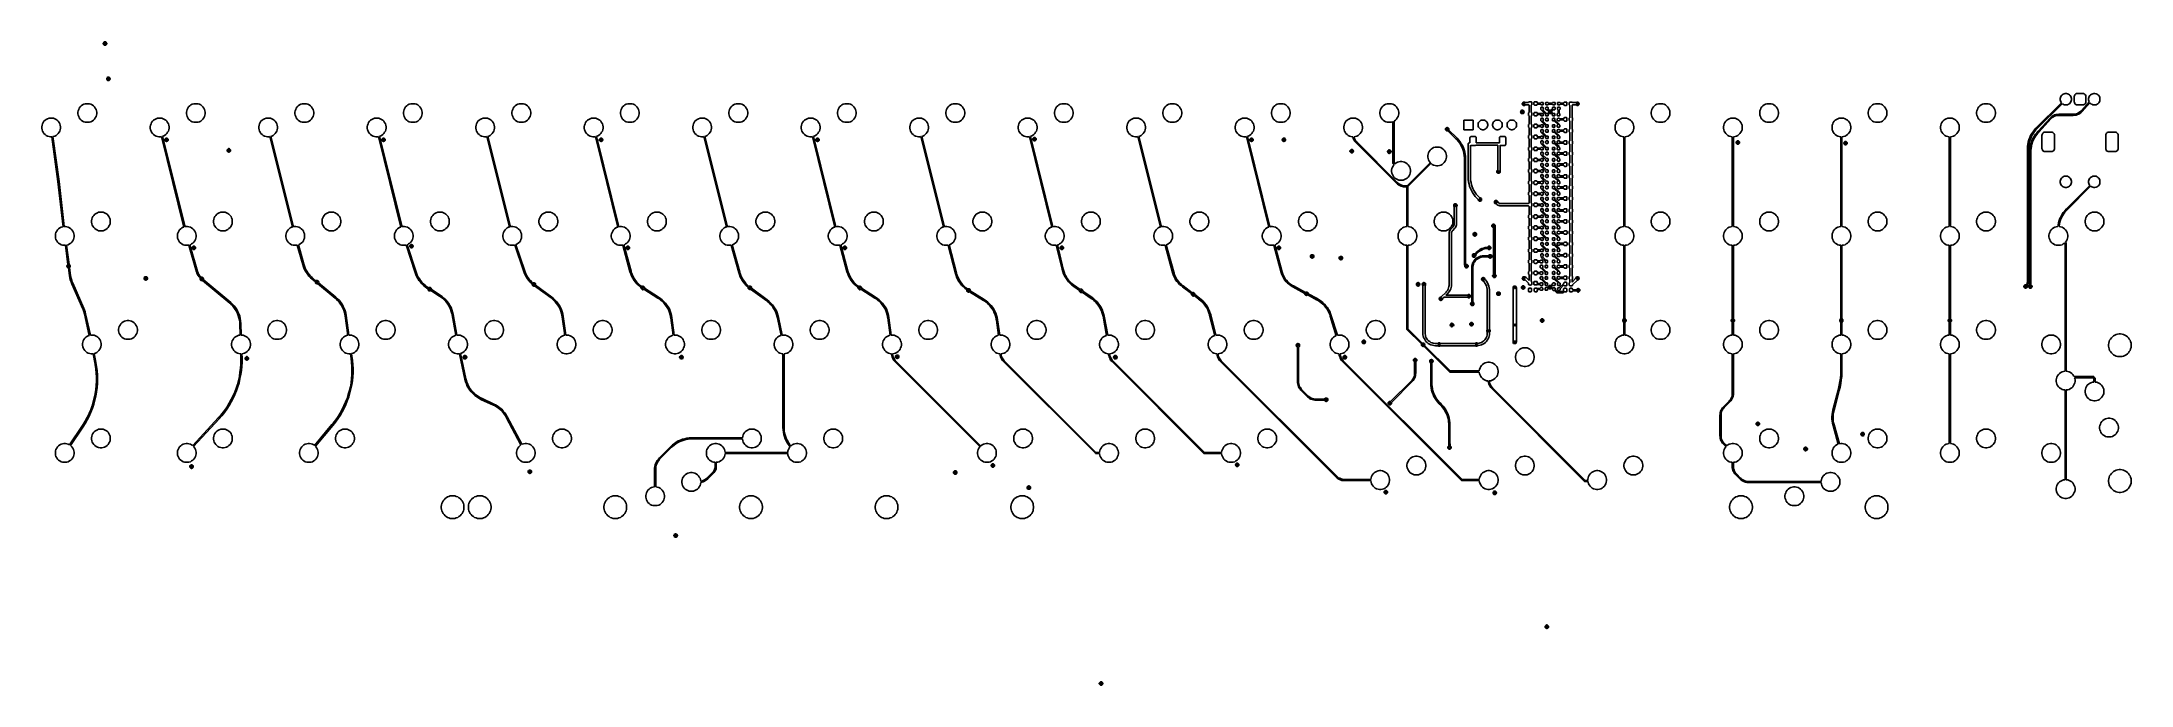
# Model space of a CAD drawing. Extents: x 4 to 18.4, y -7.3 to -2.9.
import ezdxf

# ---------------------------------------------------------------- set-up
doc = ezdxf.new("R2010")
doc.units = 0
doc.header["$MEASUREMENT"] = 0
doc.layers.add('BLACK', color=7, linetype='CONTINUOUS')

msp = doc.modelspace()

# ---------------------------------------------------------------- linework, layer by layer
at = {"layer": 'BLACK', "linetype": 'CONTINUOUS'}
for p, q in [((4.429, -2.88), (4.43, -2.877)), ((4.429, -2.883), (4.429, -2.88)), ((4.43, -2.886), (4.429, -2.883)), ((4.43, -2.877), (4.432, -2.875)), ((4.432, -2.889), (4.43, -2.886)), ((4.432, -2.875), (4.434, -2.873)), ((4.434, -2.873), (4.436, -2.871)), ((4.436, -2.871), (4.439, -2.87)), ((4.439, -2.87), (4.442, -2.87)), ((4.442, -2.87), (4.445, -2.871)), ((4.445, -2.871), (4.448, -2.873)), ((4.448, -2.873), (4.45, -2.875)), ((4.45, -2.875), (4.452, -2.877)), ((4.452, -2.886), (4.45, -2.889)), ((4.452, -2.877), (4.453, -2.88)), ((4.453, -2.883), (4.452, -2.886)), ((4.453, -2.88), (4.453, -2.883)), ((4.434, -2.891), (4.432, -2.889)), ((4.436, -2.893), (4.434, -2.891)), ((4.439, -2.894), (4.436, -2.893)), ((4.442, -2.894), (4.439, -2.894)), ((4.445, -2.893), (4.442, -2.894)), ((4.448, -2.891), (4.445, -2.893)), ((4.45, -2.889), (4.448, -2.891)), ((4.453, -3.124), (4.454, -3.121)), ((4.453, -3.128), (4.453, -3.124)), ((4.454, -3.131), (4.453, -3.128)), ((4.454, -3.121), (4.455, -3.119)), ((4.455, -3.133), (4.454, -3.131)), ((4.455, -3.119), (4.457, -3.117)), ((4.457, -3.135), (4.455, -3.133)), ((4.457, -3.117), (4.46, -3.115)), ((4.46, -3.137), (4.457, -3.135)), ((4.46, -3.115), (4.463, -3.114)), ((4.463, -3.138), (4.46, -3.137)), ((4.463, -3.114), (4.466, -3.114)), ((4.466, -3.138), (4.463, -3.138)), ((4.466, -3.114), (4.469, -3.115)), ((4.469, -3.137), (4.466, -3.138)), ((4.469, -3.115), (4.472, -3.117)), ((4.472, -3.135), (4.469, -3.137)), ((4.472, -3.117), (4.474, -3.119)), ((4.474, -3.133), (4.472, -3.135)), ((4.474, -3.119), (4.475, -3.121)), ((4.475, -3.131), (4.474, -3.133)), ((4.475, -3.121), (4.476, -3.124)), ((4.476, -3.128), (4.475, -3.131)), ((4.476, -3.124), (4.476, -3.128)), ((4.263, -3.329), (4.269, -3.32)), ((4.269, -3.32), (4.277, -3.313)), ((4.277, -3.313), (4.285, -3.307)), ((4.285, -3.307), (4.294, -3.302)), ((4.294, -3.302), (4.304, -3.299)), ((4.304, -3.299), (4.314, -3.298)), ((4.314, -3.298), (4.324, -3.298)), ((4.324, -3.298), (4.334, -3.299)), ((4.334, -3.299), (4.344, -3.302)), ((4.344, -3.302), (4.353, -3.307)), ((4.353, -3.307), (4.361, -3.313)), ((4.361, -3.313), (4.368, -3.32)), ((4.368, -3.32), (4.374, -3.329)), ((5.013, -3.329), (5.019, -3.32)), ((5.019, -3.32), (5.027, -3.313)), ((5.027, -3.313), (5.035, -3.307)), ((5.035, -3.307), (5.044, -3.302)), ((5.044, -3.302), (5.054, -3.299)), ((5.054, -3.299), (5.064, -3.298)), ((5.064, -3.298), (5.074, -3.298)), ((5.074, -3.298), (5.084, -3.299)), ((5.084, -3.299), (5.094, -3.302)), ((5.094, -3.302), (5.103, -3.307)), ((5.103, -3.307), (5.111, -3.313)), ((5.111, -3.313), (5.118, -3.32)), ((5.118, -3.32), (5.124, -3.329)), ((5.763, -3.329), (5.769, -3.32)), ((5.769, -3.32), (5.777, -3.313)), ((5.777, -3.313), (5.785, -3.307)), ((5.785, -3.307), (5.794, -3.302)), ((5.794, -3.302), (5.804, -3.299)), ((5.804, -3.299), (5.814, -3.298)), ((5.814, -3.298), (5.824, -3.298)), ((5.824, -3.298), (5.834, -3.299)), ((5.834, -3.299), (5.844, -3.302)), ((5.844, -3.302), (5.853, -3.307)), ((5.853, -3.307), (5.861, -3.313)), ((5.861, -3.313), (5.868, -3.32)), ((5.868, -3.32), (5.874, -3.329)), ((6.513, -3.329), (6.519, -3.32)), ((6.519, -3.32), (6.527, -3.313)), ((6.527, -3.313), (6.535, -3.307)), ((6.535, -3.307), (6.544, -3.302)), ((6.544, -3.302), (6.554, -3.299)), ((6.554, -3.299), (6.564, -3.298)), ((6.564, -3.298), (6.574, -3.298)), ((6.574, -3.298), (6.584, -3.299)), ((6.584, -3.299), (6.594, -3.302)), ((6.594, -3.302), (6.603, -3.307)), ((6.603, -3.307), (6.611, -3.313)), ((6.611, -3.313), (6.618, -3.32)), ((6.618, -3.32), (6.624, -3.329)), ((7.263, -3.329), (7.269, -3.32)), ((7.269, -3.32), (7.277, -3.313)), ((7.277, -3.313), (7.285, -3.307)), ((7.285, -3.307), (7.294, -3.302)), ((7.294, -3.302), (7.304, -3.299)), ((7.304, -3.299), (7.314, -3.298)), ((7.314, -3.298), (7.324, -3.298)), ((7.324, -3.298), (7.334, -3.299)), ((7.334, -3.299), (7.344, -3.302)), ((7.344, -3.302), (7.353, -3.307)), ((7.353, -3.307), (7.361, -3.313)), ((7.361, -3.313), (7.368, -3.32)), ((7.368, -3.32), (7.374, -3.329)), ((8.013, -3.329), (8.019, -3.32)), ((8.019, -3.32), (8.027, -3.313)), ((8.027, -3.313), (8.035, -3.307)), ((8.035, -3.307), (8.044, -3.302)), ((8.044, -3.302), (8.054, -3.299)), ((8.054, -3.299), (8.064, -3.298)), ((8.064, -3.298), (8.074, -3.298)), ((8.074, -3.298), (8.084, -3.299)), ((8.084, -3.299), (8.094, -3.302)), ((8.094, -3.302), (8.103, -3.307)), ((8.103, -3.307), (8.111, -3.313)), ((8.111, -3.313), (8.118, -3.32)), ((8.118, -3.32), (8.124, -3.329)), ((8.763, -3.329), (8.769, -3.32)), ((8.769, -3.32), (8.777, -3.313)), ((8.777, -3.313), (8.785, -3.307)), ((8.785, -3.307), (8.794, -3.302)), ((8.794, -3.302), (8.804, -3.299)), ((8.804, -3.299), (8.814, -3.298)), ((8.814, -3.298), (8.824, -3.298)), ((8.824, -3.298), (8.834, -3.299)), ((8.834, -3.299), (8.844, -3.302)), ((8.844, -3.302), (8.853, -3.307)), ((8.853, -3.307), (8.861, -3.313)), ((8.861, -3.313), (8.868, -3.32)), ((8.868, -3.32), (8.874, -3.329)), ((9.513, -3.329), (9.519, -3.32)), ((9.519, -3.32), (9.527, -3.313)), ((9.527, -3.313), (9.535, -3.307)), ((9.535, -3.307), (9.544, -3.302)), ((9.544, -3.302), (9.554, -3.299)), ((9.554, -3.299), (9.564, -3.298)), ((9.564, -3.298), (9.574, -3.298)), ((9.574, -3.298), (9.584, -3.299)), ((9.584, -3.299), (9.594, -3.302)), ((9.594, -3.302), (9.603, -3.307)), ((9.603, -3.307), (9.611, -3.313)), ((9.611, -3.313), (9.618, -3.32)), ((9.618, -3.32), (9.624, -3.329)), ((10.263, -3.329), (10.269, -3.32)), ((10.269, -3.32), (10.277, -3.313)), ((10.277, -3.313), (10.285, -3.307)), ((10.285, -3.307), (10.294, -3.302)), ((10.294, -3.302), (10.304, -3.299)), ((10.304, -3.299), (10.314, -3.298)), ((10.314, -3.298), (10.324, -3.298)), ((10.324, -3.298), (10.334, -3.299)), ((10.334, -3.299), (10.344, -3.302)), ((10.344, -3.302), (10.353, -3.307)), ((10.353, -3.307), (10.361, -3.313)), ((10.361, -3.313), (10.368, -3.32)), ((10.368, -3.32), (10.374, -3.329)), ((11.013, -3.329), (11.019, -3.32)), ((11.019, -3.32), (11.027, -3.313)), ((11.027, -3.313), (11.035, -3.307)), ((11.035, -3.307), (11.044, -3.302)), ((11.044, -3.302), (11.054, -3.299)), ((11.054, -3.299), (11.064, -3.298)), ((11.064, -3.298), (11.074, -3.298)), ((11.074, -3.298), (11.084, -3.299)), ((11.084, -3.299), (11.094, -3.302)), ((11.094, -3.302), (11.103, -3.307)), ((11.103, -3.307), (11.111, -3.313)), ((11.111, -3.313), (11.118, -3.32)), ((11.118, -3.32), (11.124, -3.329)), ((11.763, -3.329), (11.769, -3.32)), ((11.769, -3.32), (11.777, -3.313)), ((11.777, -3.313), (11.785, -3.307)), ((11.785, -3.307), (11.794, -3.302)), ((11.794, -3.302), (11.804, -3.299)), ((11.804, -3.299), (11.814, -3.298)), ((11.814, -3.298), (11.824, -3.298)), ((11.824, -3.298), (11.834, -3.299)), ((11.834, -3.299), (11.844, -3.302)), ((11.844, -3.302), (11.853, -3.307)), ((11.853, -3.307), (11.861, -3.313)), ((11.861, -3.313), (11.868, -3.32)), ((11.868, -3.32), (11.874, -3.329)), ((12.513, -3.329), (12.519, -3.32)), ((12.519, -3.32), (12.527, -3.313)), ((12.527, -3.313), (12.535, -3.307)), ((12.535, -3.307), (12.544, -3.302)), ((12.544, -3.302), (12.554, -3.299)), ((12.554, -3.299), (12.564, -3.298)), ((12.564, -3.298), (12.574, -3.298)), ((12.574, -3.298), (12.584, -3.299)), ((12.584, -3.299), (12.594, -3.302)), ((12.594, -3.302), (12.603, -3.307)), ((12.603, -3.307), (12.611, -3.313)), ((12.611, -3.313), (12.618, -3.32)), ((12.618, -3.32), (12.624, -3.329)), ((13.263, -3.329), (13.269, -3.32)), ((13.269, -3.32), (13.277, -3.313)), ((13.277, -3.313), (13.285, -3.307)), ((13.285, -3.307), (13.294, -3.302)), ((13.294, -3.302), (13.304, -3.299)), ((13.304, -3.299), (13.314, -3.298)), ((13.314, -3.298), (13.324, -3.298)), ((13.324, -3.298), (13.334, -3.299)), ((13.334, -3.299), (13.344, -3.302)), ((13.344, -3.302), (13.353, -3.307)), ((13.353, -3.307), (13.361, -3.313)), ((13.361, -3.313), (13.368, -3.32)), ((13.368, -3.32), (13.374, -3.329)), ((14.238, -3.297), (14.239, -3.294)), ((14.238, -3.3), (14.238, -3.297)), ((14.239, -3.303), (14.238, -3.3)), ((14.239, -3.294), (14.241, -3.292)), ((14.241, -3.306), (14.239, -3.303)), ((14.241, -3.292), (14.243, -3.289)), ((14.243, -3.308), (14.241, -3.306)), ((14.243, -3.289), (14.245, -3.288)), ((14.245, -3.31), (14.243, -3.308)), ((14.245, -3.288), (14.248, -3.287)), ((14.248, -3.311), (14.245, -3.31)), ((14.248, -3.287), (14.252, -3.287)), ((14.252, -3.311), (14.248, -3.311)), ((14.252, -3.287), (14.255, -3.288)), ((14.255, -3.31), (14.252, -3.311)), ((14.255, -3.288), (14.256, -3.289)), ((14.257, -3.308), (14.255, -3.31)), ((14.256, -3.289), (14.282, -3.289)), ((14.259, -3.306), (14.257, -3.308)), ((14.26, -3.305), (14.259, -3.306)), ((14.282, -3.305), (14.26, -3.305)), ((14.282, -3.288), (14.283, -3.286)), ((14.282, -3.289), (14.282, -3.288)), ((14.282, -3.306), (14.282, -3.305)), ((14.283, -3.307), (14.282, -3.306)), ((14.283, -3.286), (14.285, -3.285)), ((14.285, -3.308), (14.283, -3.307)), ((14.285, -3.285), (14.287, -3.285)), ((14.285, -3.358), (14.285, -3.308)), ((14.287, -3.285), (14.298, -3.285)), ((14.298, -3.285), (14.3, -3.285)), ((14.3, -3.285), (14.302, -3.286)), ((14.302, -3.307), (14.3, -3.308)), ((14.3, -3.308), (14.3, -3.358)), ((14.302, -3.286), (14.303, -3.288)), ((14.303, -3.306), (14.302, -3.307)), ((14.303, -3.288), (14.303, -3.29)), ((14.303, -3.29), (14.303, -3.303)), ((14.303, -3.303), (14.303, -3.306)), ((14.319, -3.29), (14.32, -3.288)), ((14.319, -3.303), (14.319, -3.29)), ((14.32, -3.306), (14.319, -3.303)), ((14.32, -3.288), (14.321, -3.286)), ((14.321, -3.307), (14.32, -3.306)), ((14.321, -3.286), (14.323, -3.285)), ((14.323, -3.309), (14.321, -3.307)), ((14.323, -3.285), (14.325, -3.285)), ((14.325, -3.309), (14.323, -3.309)), ((14.325, -3.285), (14.336, -3.285)), ((14.336, -3.309), (14.325, -3.309)), ((14.336, -3.285), (14.338, -3.285)), ((14.338, -3.309), (14.336, -3.309)), ((14.338, -3.285), (14.34, -3.286)), ((14.34, -3.307), (14.338, -3.309)), ((14.34, -3.286), (14.341, -3.288)), ((14.341, -3.306), (14.34, -3.307)), ((14.341, -3.288), (14.341, -3.29)), ((14.341, -3.29), (14.341, -3.294)), ((14.341, -3.294), (14.366, -3.294)), ((14.366, -3.301), (14.341, -3.301)), ((14.341, -3.301), (14.341, -3.303)), ((14.341, -3.303), (14.341, -3.306)), ((14.366, -3.291), (14.367, -3.29)), ((14.366, -3.293), (14.366, -3.291)), ((14.366, -3.294), (14.366, -3.293)), ((14.366, -3.302), (14.366, -3.301)), ((14.366, -3.304), (14.366, -3.302)), ((14.367, -3.305), (14.366, -3.304)), ((14.367, -3.29), (14.368, -3.289)), ((14.368, -3.306), (14.367, -3.305)), ((14.368, -3.289), (14.37, -3.289)), ((14.37, -3.306), (14.368, -3.306)), ((14.37, -3.289), (14.379, -3.289)), ((14.379, -3.306), (14.37, -3.306)), ((14.379, -3.289), (14.381, -3.289)), ((14.381, -3.306), (14.379, -3.306)), ((14.381, -3.289), (14.382, -3.29)), ((14.382, -3.305), (14.381, -3.306)), ((14.382, -3.29), (14.383, -3.291)), ((14.383, -3.304), (14.382, -3.305)), ((14.383, -3.291), (14.383, -3.293)), ((14.383, -3.293), (14.383, -3.302)), ((14.383, -3.302), (14.383, -3.304)), ((14.399, -3.293), (14.4, -3.291)), ((14.399, -3.302), (14.399, -3.293)), ((14.4, -3.304), (14.399, -3.302)), ((14.4, -3.291), (14.401, -3.29)), ((14.401, -3.305), (14.4, -3.304)), ((14.401, -3.29), (14.402, -3.289)), ((14.402, -3.306), (14.401, -3.305)), ((14.402, -3.289), (14.404, -3.289)), ((14.404, -3.306), (14.402, -3.306)), ((14.404, -3.289), (14.413, -3.289)), ((14.413, -3.306), (14.404, -3.306)), ((14.413, -3.289), (14.414, -3.289)), ((14.414, -3.306), (14.413, -3.306)), ((14.414, -3.289), (14.416, -3.29)), ((14.416, -3.305), (14.414, -3.306)), ((14.416, -3.29), (14.417, -3.291)), ((14.417, -3.304), (14.416, -3.305)), ((14.417, -3.291), (14.417, -3.293)), ((14.417, -3.293), (14.417, -3.294)), ((14.417, -3.294), (14.448, -3.294)), ((14.448, -3.301), (14.417, -3.301)), ((14.417, -3.301), (14.417, -3.302)), ((14.417, -3.302), (14.417, -3.304)), ((14.448, -3.291), (14.449, -3.29)), ((14.448, -3.293), (14.448, -3.291)), ((14.448, -3.294), (14.448, -3.293)), ((14.448, -3.302), (14.448, -3.301)), ((14.448, -3.304), (14.448, -3.302)), ((14.449, -3.305), (14.448, -3.304)), ((14.449, -3.29), (14.45, -3.289)), ((14.45, -3.306), (14.449, -3.305)), ((14.45, -3.289), (14.452, -3.289)), ((14.452, -3.306), (14.45, -3.306)), ((14.452, -3.289), (14.461, -3.289)), ((14.461, -3.306), (14.452, -3.306)), ((14.461, -3.289), (14.463, -3.289)), ((14.463, -3.306), (14.461, -3.306)), ((14.463, -3.289), (14.464, -3.29)), ((14.464, -3.305), (14.463, -3.306)), ((14.464, -3.29), (14.465, -3.291)), ((14.465, -3.304), (14.464, -3.305)), ((14.465, -3.291), (14.465, -3.293)), ((14.465, -3.293), (14.465, -3.302)), ((14.465, -3.302), (14.465, -3.304)), ((14.481, -3.293), (14.482, -3.291)), ((14.481, -3.302), (14.481, -3.293)), ((14.482, -3.304), (14.481, -3.302)), ((14.482, -3.291), (14.483, -3.29)), ((14.483, -3.305), (14.482, -3.304)), ((14.483, -3.29), (14.484, -3.289)), ((14.484, -3.306), (14.483, -3.305)), ((14.484, -3.289), (14.486, -3.289)), ((14.486, -3.306), (14.484, -3.306)), ((14.486, -3.289), (14.495, -3.289)), ((14.495, -3.306), (14.486, -3.306)), ((14.495, -3.289), (14.496, -3.289)), ((14.496, -3.306), (14.495, -3.306)), ((14.496, -3.289), (14.498, -3.29)), ((14.498, -3.305), (14.496, -3.306)), ((14.498, -3.29), (14.499, -3.291)), ((14.499, -3.304), (14.498, -3.305)), ((14.499, -3.291), (14.499, -3.293)), ((14.499, -3.293), (14.499, -3.294)), ((14.499, -3.294), (14.525, -3.294)), ((14.525, -3.301), (14.499, -3.301)), ((14.499, -3.301), (14.499, -3.302)), ((14.499, -3.302), (14.499, -3.304)), ((14.525, -3.292), (14.526, -3.29)), ((14.525, -3.294), (14.525, -3.292)), ((14.525, -3.305), (14.525, -3.301)), ((14.526, -3.308), (14.525, -3.305)), ((14.526, -3.29), (14.527, -3.288)), ((14.527, -3.309), (14.526, -3.308)), ((14.527, -3.288), (14.529, -3.287)), ((14.529, -3.31), (14.527, -3.309)), ((14.529, -3.287), (14.531, -3.287)), ((14.531, -3.311), (14.529, -3.31)), ((14.531, -3.287), (14.542, -3.287)), ((14.542, -3.311), (14.531, -3.311)), ((14.542, -3.287), (14.544, -3.287)), ((14.544, -3.31), (14.542, -3.311)), ((14.544, -3.287), (14.546, -3.288)), ((14.546, -3.309), (14.544, -3.31)), ((14.546, -3.288), (14.547, -3.29)), ((14.547, -3.308), (14.546, -3.309)), ((14.547, -3.29), (14.547, -3.292)), ((14.547, -3.292), (14.547, -3.305)), ((14.547, -3.305), (14.547, -3.308)), ((14.563, -3.292), (14.564, -3.29)), ((14.563, -3.305), (14.563, -3.292)), ((14.564, -3.308), (14.563, -3.305)), ((14.564, -3.29), (14.565, -3.288)), ((14.565, -3.309), (14.564, -3.308)), ((14.565, -3.288), (14.567, -3.287)), ((14.566, -3.31), (14.565, -3.309)), ((14.566, -3.395), (14.566, -3.31)), ((14.567, -3.287), (14.569, -3.287)), ((14.569, -3.287), (14.58, -3.287)), ((14.58, -3.287), (14.582, -3.287)), ((14.582, -3.287), (14.584, -3.288)), ((14.584, -3.309), (14.582, -3.31)), ((14.582, -3.31), (14.582, -3.395)), ((14.584, -3.288), (14.585, -3.29)), ((14.585, -3.308), (14.584, -3.309)), ((14.585, -3.29), (14.585, -3.291)), ((14.585, -3.291), (14.61, -3.291)), ((14.61, -3.307), (14.585, -3.307)), ((14.585, -3.307), (14.585, -3.308)), ((14.61, -3.291), (14.612, -3.289)), ((14.612, -3.308), (14.61, -3.307)), ((14.612, -3.289), (14.615, -3.288)), ((14.615, -3.31), (14.612, -3.308)), ((14.615, -3.288), (14.618, -3.287)), ((14.618, -3.311), (14.615, -3.31)), ((14.618, -3.287), (14.621, -3.287)), ((14.621, -3.311), (14.618, -3.311)), ((14.621, -3.287), (14.624, -3.288)), ((14.624, -3.31), (14.621, -3.311)), ((14.624, -3.288), (14.626, -3.289)), ((14.626, -3.308), (14.624, -3.31)), ((14.626, -3.289), (14.628, -3.292)), ((14.628, -3.306), (14.626, -3.308)), ((14.628, -3.292), (14.63, -3.294)), ((14.63, -3.303), (14.628, -3.306)), ((14.63, -3.294), (14.631, -3.297)), ((14.631, -3.3), (14.63, -3.303)), ((14.631, -3.297), (14.631, -3.3)), ((15.138, -3.329), (15.144, -3.32)), ((15.144, -3.32), (15.152, -3.313)), ((15.152, -3.313), (15.16, -3.307)), ((15.16, -3.307), (15.169, -3.302)), ((15.169, -3.302), (15.179, -3.299)), ((15.179, -3.299), (15.189, -3.298)), ((15.189, -3.298), (15.199, -3.298)), ((15.199, -3.298), (15.209, -3.299)), ((15.209, -3.299), (15.219, -3.302)), ((15.219, -3.302), (15.228, -3.307)), ((15.228, -3.307), (15.236, -3.313)), ((15.236, -3.313), (15.243, -3.32)), ((15.243, -3.32), (15.249, -3.329)), ((15.888, -3.329), (15.894, -3.32)), ((15.894, -3.32), (15.902, -3.313)), ((15.902, -3.313), (15.91, -3.307)), ((15.91, -3.307), (15.919, -3.302)), ((15.919, -3.302), (15.929, -3.299)), ((15.929, -3.299), (15.939, -3.298)), ((15.939, -3.298), (15.949, -3.298)), ((15.949, -3.298), (15.959, -3.299)), ((15.959, -3.299), (15.969, -3.302)), ((15.969, -3.302), (15.978, -3.307)), ((15.978, -3.307), (15.986, -3.313)), ((15.986, -3.313), (15.993, -3.32)), ((15.993, -3.32), (15.999, -3.329)), ((16.638, -3.329), (16.644, -3.32)), ((16.644, -3.32), (16.652, -3.313)), ((16.652, -3.313), (16.66, -3.307)), ((16.66, -3.307), (16.669, -3.302)), ((16.669, -3.302), (16.679, -3.299)), ((16.679, -3.299), (16.689, -3.298)), ((16.689, -3.298), (16.699, -3.298)), ((16.699, -3.298), (16.709, -3.299)), ((16.709, -3.299), (16.719, -3.302)), ((16.719, -3.302), (16.728, -3.307)), ((16.728, -3.307), (16.736, -3.313)), ((16.736, -3.313), (16.743, -3.32)), ((16.743, -3.32), (16.749, -3.329)), ((17.388, -3.329), (17.394, -3.32)), ((17.394, -3.32), (17.402, -3.313)), ((17.402, -3.313), (17.41, -3.307)), ((17.41, -3.307), (17.419, -3.302)), ((17.419, -3.302), (17.429, -3.299)), ((17.429, -3.299), (17.439, -3.298)), ((17.439, -3.298), (17.449, -3.298)), ((17.449, -3.298), (17.459, -3.299)), ((17.459, -3.299), (17.469, -3.302)), ((17.469, -3.302), (17.478, -3.307)), ((17.478, -3.307), (17.486, -3.313)), ((17.486, -3.313), (17.493, -3.32)), ((17.493, -3.32), (17.499, -3.329)), ((17.789, -3.468), (17.965, -3.292)), ((17.97, -3.298), (17.795, -3.473)), ((17.956, -3.263), (17.958, -3.256)), ((17.956, -3.271), (17.956, -3.263)), ((17.958, -3.279), (17.956, -3.271)), ((17.958, -3.256), (17.961, -3.249)), ((17.961, -3.286), (17.958, -3.279)), ((17.961, -3.249), (17.965, -3.242)), ((17.965, -3.292), (17.961, -3.286)), ((17.965, -3.242), (17.97, -3.237)), ((17.97, -3.237), (17.977, -3.233)), ((17.977, -3.302), (17.97, -3.298)), ((17.977, -3.233), (17.984, -3.23)), ((17.984, -3.305), (17.977, -3.302)), ((17.984, -3.23), (17.991, -3.228)), ((17.991, -3.306), (17.984, -3.305)), ((17.991, -3.228), (17.999, -3.228)), ((17.999, -3.306), (17.991, -3.306)), ((17.999, -3.228), (18.007, -3.23)), ((18.007, -3.305), (17.999, -3.306)), ((18.007, -3.23), (18.014, -3.233)), ((18.014, -3.302), (18.007, -3.305)), ((18.014, -3.233), (18.02, -3.237)), ((18.02, -3.298), (18.014, -3.302)), ((18.02, -3.237), (18.026, -3.242)), ((18.026, -3.292), (18.02, -3.298)), ((18.026, -3.242), (18.03, -3.249)), ((18.03, -3.286), (18.026, -3.292)), ((18.03, -3.249), (18.033, -3.256)), ((18.033, -3.279), (18.03, -3.286)), ((18.033, -3.256), (18.035, -3.263)), ((18.035, -3.271), (18.033, -3.279)), ((18.035, -3.263), (18.035, -3.271)), ((18.054, -3.248), (18.055, -3.243)), ((18.054, -3.287), (18.054, -3.248)), ((18.055, -3.291), (18.054, -3.287)), ((18.055, -3.243), (18.057, -3.238)), ((18.057, -3.296), (18.055, -3.291)), ((18.057, -3.238), (18.06, -3.234)), ((18.06, -3.301), (18.057, -3.296)), ((18.06, -3.234), (18.065, -3.23)), ((18.065, -3.304), (18.06, -3.301)), ((18.065, -3.23), (18.07, -3.228)), ((18.07, -3.306), (18.065, -3.304)), ((18.07, -3.228), (18.074, -3.228)), ((18.074, -3.307), (18.07, -3.306)), ((18.074, -3.228), (18.113, -3.228)), ((18.113, -3.307), (18.074, -3.307)), ((18.103, -3.346), (18.157, -3.285)), ((18.161, -3.292), (18.108, -3.351)), ((18.113, -3.228), (18.118, -3.228)), ((18.118, -3.306), (18.113, -3.307)), ((18.118, -3.228), (18.123, -3.23)), ((18.123, -3.304), (18.118, -3.306)), ((18.123, -3.23), (18.127, -3.234)), ((18.127, -3.301), (18.123, -3.304)), ((18.127, -3.234), (18.131, -3.238)), ((18.131, -3.296), (18.127, -3.301)), ((18.131, -3.238), (18.133, -3.243)), ((18.133, -3.291), (18.131, -3.296)), ((18.133, -3.243), (18.133, -3.248)), ((18.133, -3.248), (18.133, -3.287)), ((18.133, -3.287), (18.133, -3.291)), ((18.153, -3.263), (18.155, -3.256)), ((18.153, -3.271), (18.153, -3.263)), ((18.155, -3.279), (18.153, -3.271)), ((18.155, -3.256), (18.157, -3.249)), ((18.157, -3.285), (18.155, -3.279)), ((18.157, -3.249), (18.162, -3.242)), ((18.162, -3.292), (18.161, -3.292)), ((18.162, -3.242), (18.167, -3.237)), ((18.167, -3.298), (18.162, -3.292)), ((18.167, -3.237), (18.174, -3.233)), ((18.174, -3.302), (18.167, -3.298)), ((18.174, -3.233), (18.181, -3.23)), ((18.181, -3.305), (18.174, -3.302)), ((18.181, -3.23), (18.188, -3.228)), ((18.188, -3.306), (18.181, -3.305)), ((18.188, -3.228), (18.196, -3.228)), ((18.196, -3.306), (18.188, -3.306)), ((18.196, -3.228), (18.204, -3.23)), ((18.204, -3.305), (18.196, -3.306)), ((18.204, -3.23), (18.211, -3.233)), ((18.211, -3.302), (18.204, -3.305)), ((18.211, -3.233), (18.217, -3.237)), ((18.217, -3.298), (18.211, -3.302)), ((18.217, -3.237), (18.223, -3.242)), ((18.223, -3.292), (18.217, -3.298)), ((18.223, -3.242), (18.227, -3.249)), ((18.227, -3.286), (18.223, -3.292)), ((18.227, -3.249), (18.23, -3.256)), ((18.23, -3.279), (18.227, -3.286)), ((18.23, -3.256), (18.231, -3.263)), ((18.231, -3.271), (18.23, -3.279)), ((18.231, -3.263), (18.231, -3.271)), ((4.004, -3.457), (4.006, -3.447)), ((4.004, -3.468), (4.004, -3.457)), ((4.006, -3.447), (4.009, -3.438)), ((4.009, -3.438), (4.013, -3.429)), ((4.013, -3.429), (4.019, -3.42)), ((4.019, -3.42), (4.027, -3.413)), ((4.027, -3.413), (4.035, -3.407)), ((4.035, -3.407), (4.044, -3.402)), ((4.044, -3.402), (4.054, -3.399)), ((4.054, -3.399), (4.064, -3.398)), ((4.064, -3.398), (4.074, -3.398)), ((4.074, -3.398), (4.084, -3.399)), ((4.084, -3.399), (4.094, -3.402)), ((4.094, -3.402), (4.103, -3.407)), ((4.103, -3.407), (4.111, -3.413)), ((4.111, -3.413), (4.118, -3.42)), ((4.118, -3.42), (4.124, -3.429)), ((4.124, -3.429), (4.129, -3.438)), ((4.129, -3.438), (4.132, -3.447)), ((4.132, -3.447), (4.134, -3.457)), ((4.134, -3.457), (4.134, -3.468)), ((4.254, -3.357), (4.256, -3.347)), ((4.254, -3.368), (4.254, -3.357)), ((4.256, -3.378), (4.254, -3.368)), ((4.256, -3.347), (4.259, -3.338)), ((4.259, -3.387), (4.256, -3.378)), ((4.259, -3.338), (4.263, -3.329)), ((4.263, -3.396), (4.259, -3.387)), ((4.269, -3.405), (4.263, -3.396)), ((4.277, -3.412), (4.269, -3.405)), ((4.285, -3.418), (4.277, -3.412)), ((4.294, -3.423), (4.285, -3.418)), ((4.304, -3.426), (4.294, -3.423)), ((4.314, -3.427), (4.304, -3.426)), ((4.324, -3.427), (4.314, -3.427)), ((4.334, -3.426), (4.324, -3.427)), ((4.344, -3.423), (4.334, -3.426)), ((4.353, -3.418), (4.344, -3.423)), ((4.361, -3.412), (4.353, -3.418)), ((4.368, -3.405), (4.361, -3.412)), ((4.374, -3.396), (4.368, -3.405)), ((4.374, -3.329), (4.379, -3.338)), ((4.379, -3.387), (4.374, -3.396)), ((4.379, -3.338), (4.382, -3.347)), ((4.382, -3.378), (4.379, -3.387)), ((4.382, -3.347), (4.384, -3.357)), ((4.384, -3.368), (4.382, -3.378)), ((4.384, -3.357), (4.384, -3.368)), ((4.754, -3.457), (4.756, -3.447)), ((4.754, -3.468), (4.754, -3.457)), ((4.756, -3.447), (4.759, -3.438)), ((4.759, -3.438), (4.763, -3.429)), ((4.763, -3.429), (4.769, -3.42)), ((4.769, -3.42), (4.777, -3.413)), ((4.777, -3.413), (4.785, -3.407)), ((4.785, -3.407), (4.794, -3.402)), ((4.794, -3.402), (4.804, -3.399)), ((4.804, -3.399), (4.814, -3.398)), ((4.814, -3.398), (4.824, -3.398)), ((4.824, -3.398), (4.834, -3.399)), ((4.834, -3.399), (4.844, -3.402)), ((4.844, -3.402), (4.853, -3.407)), ((4.853, -3.407), (4.861, -3.413)), ((4.861, -3.413), (4.868, -3.42)), ((4.868, -3.42), (4.874, -3.429)), ((4.874, -3.429), (4.879, -3.438)), ((4.879, -3.438), (4.882, -3.447)), ((4.882, -3.447), (4.884, -3.457)), ((4.884, -3.457), (4.884, -3.468)), ((5.004, -3.357), (5.006, -3.347)), ((5.004, -3.368), (5.004, -3.357)), ((5.006, -3.378), (5.004, -3.368)), ((5.006, -3.347), (5.009, -3.338)), ((5.009, -3.387), (5.006, -3.378)), ((5.009, -3.338), (5.013, -3.329)), ((5.013, -3.396), (5.009, -3.387)), ((5.019, -3.405), (5.013, -3.396)), ((5.027, -3.412), (5.019, -3.405)), ((5.035, -3.418), (5.027, -3.412)), ((5.044, -3.423), (5.035, -3.418)), ((5.054, -3.426), (5.044, -3.423)), ((5.064, -3.427), (5.054, -3.426)), ((5.074, -3.427), (5.064, -3.427)), ((5.084, -3.426), (5.074, -3.427)), ((5.094, -3.423), (5.084, -3.426)), ((5.103, -3.418), (5.094, -3.423)), ((5.111, -3.412), (5.103, -3.418)), ((5.118, -3.405), (5.111, -3.412)), ((5.124, -3.396), (5.118, -3.405)), ((5.124, -3.329), (5.129, -3.338)), ((5.129, -3.387), (5.124, -3.396)), ((5.129, -3.338), (5.132, -3.347)), ((5.132, -3.378), (5.129, -3.387)), ((5.132, -3.347), (5.134, -3.357)), ((5.134, -3.368), (5.132, -3.378)), ((5.134, -3.357), (5.134, -3.368)), ((5.504, -3.457), (5.506, -3.447)), ((5.504, -3.468), (5.504, -3.457)), ((5.506, -3.447), (5.509, -3.438)), ((5.509, -3.438), (5.513, -3.429)), ((5.513, -3.429), (5.519, -3.42)), ((5.519, -3.42), (5.527, -3.413)), ((5.527, -3.413), (5.535, -3.407)), ((5.535, -3.407), (5.544, -3.402)), ((5.544, -3.402), (5.554, -3.399)), ((5.554, -3.399), (5.564, -3.398)), ((5.564, -3.398), (5.574, -3.398)), ((5.574, -3.398), (5.584, -3.399)), ((5.584, -3.399), (5.594, -3.402)), ((5.594, -3.402), (5.603, -3.407)), ((5.603, -3.407), (5.611, -3.413)), ((5.611, -3.413), (5.618, -3.42)), ((5.618, -3.42), (5.624, -3.429)), ((5.624, -3.429), (5.629, -3.438)), ((5.629, -3.438), (5.632, -3.447)), ((5.632, -3.447), (5.634, -3.457)), ((5.634, -3.457), (5.634, -3.468)), ((5.754, -3.357), (5.756, -3.347)), ((5.754, -3.368), (5.754, -3.357)), ((5.756, -3.378), (5.754, -3.368)), ((5.756, -3.347), (5.759, -3.338)), ((5.759, -3.387), (5.756, -3.378)), ((5.759, -3.338), (5.763, -3.329)), ((5.763, -3.396), (5.759, -3.387)), ((5.769, -3.405), (5.763, -3.396)), ((5.777, -3.412), (5.769, -3.405)), ((5.785, -3.418), (5.777, -3.412)), ((5.794, -3.423), (5.785, -3.418)), ((5.804, -3.426), (5.794, -3.423)), ((5.814, -3.427), (5.804, -3.426)), ((5.824, -3.427), (5.814, -3.427)), ((5.834, -3.426), (5.824, -3.427)), ((5.844, -3.423), (5.834, -3.426)), ((5.853, -3.418), (5.844, -3.423)), ((5.861, -3.412), (5.853, -3.418)), ((5.868, -3.405), (5.861, -3.412)), ((5.874, -3.396), (5.868, -3.405)), ((5.874, -3.329), (5.879, -3.338)), ((5.879, -3.387), (5.874, -3.396)), ((5.879, -3.338), (5.882, -3.347)), ((5.882, -3.378), (5.879, -3.387)), ((5.882, -3.347), (5.884, -3.357)), ((5.884, -3.368), (5.882, -3.378)), ((5.884, -3.357), (5.884, -3.368)), ((6.254, -3.457), (6.256, -3.447)), ((6.254, -3.468), (6.254, -3.457)), ((6.256, -3.447), (6.259, -3.438)), ((6.259, -3.438), (6.263, -3.429)), ((6.263, -3.429), (6.269, -3.42)), ((6.269, -3.42), (6.277, -3.413)), ((6.277, -3.413), (6.285, -3.407)), ((6.285, -3.407), (6.294, -3.402)), ((6.294, -3.402), (6.304, -3.399)), ((6.304, -3.399), (6.314, -3.398)), ((6.314, -3.398), (6.324, -3.398)), ((6.324, -3.398), (6.334, -3.399)), ((6.334, -3.399), (6.344, -3.402)), ((6.344, -3.402), (6.353, -3.407)), ((6.353, -3.407), (6.361, -3.413)), ((6.361, -3.413), (6.368, -3.42)), ((6.368, -3.42), (6.374, -3.429)), ((6.374, -3.429), (6.379, -3.438)), ((6.379, -3.438), (6.382, -3.447)), ((6.382, -3.447), (6.384, -3.457)), ((6.384, -3.457), (6.384, -3.468)), ((6.504, -3.357), (6.506, -3.347)), ((6.504, -3.368), (6.504, -3.357)), ((6.506, -3.378), (6.504, -3.368)), ((6.506, -3.347), (6.509, -3.338)), ((6.509, -3.387), (6.506, -3.378)), ((6.509, -3.338), (6.513, -3.329)), ((6.513, -3.396), (6.509, -3.387)), ((6.519, -3.405), (6.513, -3.396)), ((6.527, -3.412), (6.519, -3.405)), ((6.535, -3.418), (6.527, -3.412)), ((6.544, -3.423), (6.535, -3.418)), ((6.554, -3.426), (6.544, -3.423)), ((6.564, -3.427), (6.554, -3.426)), ((6.574, -3.427), (6.564, -3.427)), ((6.584, -3.426), (6.574, -3.427)), ((6.594, -3.423), (6.584, -3.426)), ((6.603, -3.418), (6.594, -3.423)), ((6.611, -3.412), (6.603, -3.418)), ((6.618, -3.405), (6.611, -3.412)), ((6.624, -3.396), (6.618, -3.405)), ((6.624, -3.329), (6.629, -3.338)), ((6.629, -3.387), (6.624, -3.396)), ((6.629, -3.338), (6.632, -3.347)), ((6.632, -3.378), (6.629, -3.387)), ((6.632, -3.347), (6.634, -3.357)), ((6.634, -3.368), (6.632, -3.378)), ((6.634, -3.357), (6.634, -3.368)), ((7.004, -3.457), (7.006, -3.447)), ((7.004, -3.468), (7.004, -3.457)), ((7.006, -3.447), (7.009, -3.438)), ((7.009, -3.438), (7.013, -3.429)), ((7.013, -3.429), (7.019, -3.42)), ((7.019, -3.42), (7.027, -3.413)), ((7.027, -3.413), (7.035, -3.407)), ((7.035, -3.407), (7.044, -3.402)), ((7.044, -3.402), (7.054, -3.399)), ((7.054, -3.399), (7.064, -3.398)), ((7.064, -3.398), (7.074, -3.398)), ((7.074, -3.398), (7.084, -3.399)), ((7.084, -3.399), (7.094, -3.402)), ((7.094, -3.402), (7.103, -3.407)), ((7.103, -3.407), (7.111, -3.413)), ((7.111, -3.413), (7.118, -3.42)), ((7.118, -3.42), (7.124, -3.429)), ((7.124, -3.429), (7.129, -3.438)), ((7.129, -3.438), (7.132, -3.447)), ((7.132, -3.447), (7.134, -3.457)), ((7.134, -3.457), (7.134, -3.468)), ((7.254, -3.357), (7.256, -3.347)), ((7.254, -3.368), (7.254, -3.357)), ((7.256, -3.378), (7.254, -3.368)), ((7.256, -3.347), (7.259, -3.338)), ((7.259, -3.387), (7.256, -3.378)), ((7.259, -3.338), (7.263, -3.329)), ((7.263, -3.396), (7.259, -3.387)), ((7.269, -3.405), (7.263, -3.396)), ((7.277, -3.412), (7.269, -3.405)), ((7.285, -3.418), (7.277, -3.412)), ((7.294, -3.423), (7.285, -3.418)), ((7.304, -3.426), (7.294, -3.423)), ((7.314, -3.427), (7.304, -3.426)), ((7.324, -3.427), (7.314, -3.427)), ((7.334, -3.426), (7.324, -3.427)), ((7.344, -3.423), (7.334, -3.426)), ((7.353, -3.418), (7.344, -3.423)), ((7.361, -3.412), (7.353, -3.418)), ((7.368, -3.405), (7.361, -3.412)), ((7.374, -3.396), (7.368, -3.405)), ((7.374, -3.329), (7.379, -3.338)), ((7.379, -3.387), (7.374, -3.396)), ((7.379, -3.338), (7.382, -3.347)), ((7.382, -3.378), (7.379, -3.387)), ((7.382, -3.347), (7.384, -3.357)), ((7.384, -3.368), (7.382, -3.378)), ((7.384, -3.357), (7.384, -3.368)), ((7.754, -3.457), (7.756, -3.447)), ((7.754, -3.468), (7.754, -3.457)), ((7.756, -3.447), (7.759, -3.438)), ((7.759, -3.438), (7.763, -3.429)), ((7.763, -3.429), (7.769, -3.42)), ((7.769, -3.42), (7.777, -3.413)), ((7.777, -3.413), (7.785, -3.407)), ((7.785, -3.407), (7.794, -3.402)), ((7.794, -3.402), (7.804, -3.399)), ((7.804, -3.399), (7.814, -3.398)), ((7.814, -3.398), (7.824, -3.398)), ((7.824, -3.398), (7.834, -3.399)), ((7.834, -3.399), (7.844, -3.402)), ((7.844, -3.402), (7.853, -3.407)), ((7.853, -3.407), (7.861, -3.413)), ((7.861, -3.413), (7.868, -3.42)), ((7.868, -3.42), (7.874, -3.429)), ((7.874, -3.429), (7.879, -3.438)), ((7.879, -3.438), (7.882, -3.447)), ((7.882, -3.447), (7.884, -3.457)), ((7.884, -3.457), (7.884, -3.468)), ((8.004, -3.357), (8.006, -3.347)), ((8.004, -3.368), (8.004, -3.357)), ((8.006, -3.378), (8.004, -3.368)), ((8.006, -3.347), (8.009, -3.338)), ((8.009, -3.387), (8.006, -3.378)), ((8.009, -3.338), (8.013, -3.329)), ((8.013, -3.396), (8.009, -3.387)), ((8.019, -3.405), (8.013, -3.396)), ((8.027, -3.412), (8.019, -3.405)), ((8.035, -3.418), (8.027, -3.412)), ((8.044, -3.423), (8.035, -3.418)), ((8.054, -3.426), (8.044, -3.423)), ((8.064, -3.427), (8.054, -3.426)), ((8.074, -3.427), (8.064, -3.427)), ((8.084, -3.426), (8.074, -3.427)), ((8.094, -3.423), (8.084, -3.426)), ((8.103, -3.418), (8.094, -3.423)), ((8.111, -3.412), (8.103, -3.418)), ((8.118, -3.405), (8.111, -3.412)), ((8.124, -3.396), (8.118, -3.405)), ((8.124, -3.329), (8.129, -3.338)), ((8.129, -3.387), (8.124, -3.396)), ((8.129, -3.338), (8.132, -3.347)), ((8.132, -3.378), (8.129, -3.387)), ((8.132, -3.347), (8.134, -3.357)), ((8.134, -3.368), (8.132, -3.378)), ((8.134, -3.357), (8.134, -3.368)), ((8.504, -3.457), (8.506, -3.447)), ((8.504, -3.468), (8.504, -3.457)), ((8.506, -3.447), (8.509, -3.438)), ((8.509, -3.438), (8.513, -3.429)), ((8.513, -3.429), (8.519, -3.42)), ((8.519, -3.42), (8.527, -3.413)), ((8.527, -3.413), (8.535, -3.407)), ((8.535, -3.407), (8.544, -3.402)), ((8.544, -3.402), (8.554, -3.399)), ((8.554, -3.399), (8.564, -3.398)), ((8.564, -3.398), (8.574, -3.398)), ((8.574, -3.398), (8.584, -3.399)), ((8.584, -3.399), (8.594, -3.402)), ((8.594, -3.402), (8.603, -3.407)), ((8.603, -3.407), (8.611, -3.413)), ((8.611, -3.413), (8.618, -3.42)), ((8.618, -3.42), (8.624, -3.429)), ((8.624, -3.429), (8.629, -3.438)), ((8.629, -3.438), (8.632, -3.447)), ((8.632, -3.447), (8.634, -3.457)), ((8.634, -3.457), (8.634, -3.468)), ((8.754, -3.357), (8.756, -3.347)), ((8.754, -3.368), (8.754, -3.357)), ((8.756, -3.378), (8.754, -3.368)), ((8.756, -3.347), (8.759, -3.338)), ((8.759, -3.387), (8.756, -3.378)), ((8.759, -3.338), (8.763, -3.329)), ((8.763, -3.396), (8.759, -3.387)), ((8.769, -3.405), (8.763, -3.396)), ((8.777, -3.412), (8.769, -3.405)), ((8.785, -3.418), (8.777, -3.412)), ((8.794, -3.423), (8.785, -3.418)), ((8.804, -3.426), (8.794, -3.423)), ((8.814, -3.427), (8.804, -3.426)), ((8.824, -3.427), (8.814, -3.427)), ((8.834, -3.426), (8.824, -3.427)), ((8.844, -3.423), (8.834, -3.426)), ((8.853, -3.418), (8.844, -3.423)), ((8.861, -3.412), (8.853, -3.418)), ((8.868, -3.405), (8.861, -3.412)), ((8.874, -3.396), (8.868, -3.405)), ((8.874, -3.329), (8.879, -3.338)), ((8.879, -3.387), (8.874, -3.396)), ((8.879, -3.338), (8.882, -3.347)), ((8.882, -3.378), (8.879, -3.387)), ((8.882, -3.347), (8.884, -3.357)), ((8.884, -3.368), (8.882, -3.378)), ((8.884, -3.357), (8.884, -3.368)), ((9.254, -3.457), (9.256, -3.447)), ((9.254, -3.468), (9.254, -3.457)), ((9.256, -3.447), (9.259, -3.438)), ((9.259, -3.438), (9.263, -3.429)), ((9.263, -3.429), (9.269, -3.42)), ((9.269, -3.42), (9.277, -3.413)), ((9.277, -3.413), (9.285, -3.407)), ((9.285, -3.407), (9.294, -3.402)), ((9.294, -3.402), (9.304, -3.399)), ((9.304, -3.399), (9.314, -3.398)), ((9.314, -3.398), (9.324, -3.398)), ((9.324, -3.398), (9.334, -3.399)), ((9.334, -3.399), (9.344, -3.402)), ((9.344, -3.402), (9.353, -3.407)), ((9.353, -3.407), (9.361, -3.413)), ((9.361, -3.413), (9.368, -3.42)), ((9.368, -3.42), (9.374, -3.429)), ((9.374, -3.429), (9.379, -3.438)), ((9.379, -3.438), (9.382, -3.447)), ((9.382, -3.447), (9.384, -3.457)), ((9.384, -3.457), (9.384, -3.468)), ((9.504, -3.357), (9.506, -3.347)), ((9.504, -3.368), (9.504, -3.357)), ((9.506, -3.378), (9.504, -3.368)), ((9.506, -3.347), (9.509, -3.338)), ((9.509, -3.387), (9.506, -3.378)), ((9.509, -3.338), (9.513, -3.329)), ((9.513, -3.396), (9.509, -3.387)), ((9.519, -3.405), (9.513, -3.396)), ((9.527, -3.412), (9.519, -3.405)), ((9.535, -3.418), (9.527, -3.412)), ((9.544, -3.423), (9.535, -3.418)), ((9.554, -3.426), (9.544, -3.423)), ((9.564, -3.427), (9.554, -3.426)), ((9.574, -3.427), (9.564, -3.427)), ((9.584, -3.426), (9.574, -3.427)), ((9.594, -3.423), (9.584, -3.426)), ((9.603, -3.418), (9.594, -3.423)), ((9.611, -3.412), (9.603, -3.418)), ((9.618, -3.405), (9.611, -3.412)), ((9.624, -3.396), (9.618, -3.405)), ((9.624, -3.329), (9.629, -3.338)), ((9.629, -3.387), (9.624, -3.396)), ((9.629, -3.338), (9.632, -3.347)), ((9.632, -3.378), (9.629, -3.387)), ((9.632, -3.347), (9.634, -3.357)), ((9.634, -3.368), (9.632, -3.378)), ((9.634, -3.357), (9.634, -3.368)), ((10.004, -3.457), (10.006, -3.447)), ((10.004, -3.468), (10.004, -3.457)), ((10.006, -3.447), (10.009, -3.438)), ((10.009, -3.438), (10.013, -3.429)), ((10.013, -3.429), (10.019, -3.42)), ((10.019, -3.42), (10.027, -3.413)), ((10.027, -3.413), (10.035, -3.407)), ((10.035, -3.407), (10.044, -3.402)), ((10.044, -3.402), (10.054, -3.399)), ((10.054, -3.399), (10.064, -3.398)), ((10.064, -3.398), (10.074, -3.398)), ((10.074, -3.398), (10.084, -3.399)), ((10.084, -3.399), (10.094, -3.402)), ((10.094, -3.402), (10.103, -3.407)), ((10.103, -3.407), (10.111, -3.413)), ((10.111, -3.413), (10.118, -3.42)), ((10.118, -3.42), (10.124, -3.429)), ((10.124, -3.429), (10.129, -3.438)), ((10.129, -3.438), (10.132, -3.447)), ((10.132, -3.447), (10.134, -3.457)), ((10.134, -3.457), (10.134, -3.468)), ((10.254, -3.357), (10.256, -3.347)), ((10.254, -3.368), (10.254, -3.357)), ((10.256, -3.378), (10.254, -3.368)), ((10.256, -3.347), (10.259, -3.338)), ((10.259, -3.387), (10.256, -3.378)), ((10.259, -3.338), (10.263, -3.329)), ((10.263, -3.396), (10.259, -3.387)), ((10.269, -3.405), (10.263, -3.396)), ((10.277, -3.412), (10.269, -3.405)), ((10.285, -3.418), (10.277, -3.412)), ((10.294, -3.423), (10.285, -3.418)), ((10.304, -3.426), (10.294, -3.423)), ((10.314, -3.427), (10.304, -3.426)), ((10.324, -3.427), (10.314, -3.427)), ((10.334, -3.426), (10.324, -3.427)), ((10.344, -3.423), (10.334, -3.426)), ((10.353, -3.418), (10.344, -3.423)), ((10.361, -3.412), (10.353, -3.418)), ((10.368, -3.405), (10.361, -3.412)), ((10.374, -3.396), (10.368, -3.405)), ((10.374, -3.329), (10.379, -3.338)), ((10.379, -3.387), (10.374, -3.396)), ((10.379, -3.338), (10.382, -3.347)), ((10.382, -3.378), (10.379, -3.387)), ((10.382, -3.347), (10.384, -3.357)), ((10.384, -3.368), (10.382, -3.378)), ((10.384, -3.357), (10.384, -3.368)), ((10.754, -3.457), (10.756, -3.447)), ((10.754, -3.468), (10.754, -3.457)), ((10.756, -3.447), (10.759, -3.438)), ((10.759, -3.438), (10.763, -3.429)), ((10.763, -3.429), (10.769, -3.42)), ((10.769, -3.42), (10.777, -3.413)), ((10.777, -3.413), (10.785, -3.407)), ((10.785, -3.407), (10.794, -3.402)), ((10.794, -3.402), (10.804, -3.399)), ((10.804, -3.399), (10.814, -3.398)), ((10.814, -3.398), (10.824, -3.398)), ((10.824, -3.398), (10.834, -3.399)), ((10.834, -3.399), (10.844, -3.402)), ((10.844, -3.402), (10.853, -3.407)), ((10.853, -3.407), (10.861, -3.413)), ((10.861, -3.413), (10.868, -3.42)), ((10.868, -3.42), (10.874, -3.429)), ((10.874, -3.429), (10.879, -3.438)), ((10.879, -3.438), (10.882, -3.447)), ((10.882, -3.447), (10.884, -3.457)), ((10.884, -3.457), (10.884, -3.468)), ((11.004, -3.357), (11.006, -3.347)), ((11.004, -3.368), (11.004, -3.357)), ((11.006, -3.378), (11.004, -3.368)), ((11.006, -3.347), (11.009, -3.338)), ((11.009, -3.387), (11.006, -3.378)), ((11.009, -3.338), (11.013, -3.329)), ((11.013, -3.396), (11.009, -3.387)), ((11.019, -3.405), (11.013, -3.396)), ((11.027, -3.412), (11.019, -3.405)), ((11.035, -3.418), (11.027, -3.412)), ((11.044, -3.423), (11.035, -3.418)), ((11.054, -3.426), (11.044, -3.423)), ((11.064, -3.427), (11.054, -3.426)), ((11.074, -3.427), (11.064, -3.427)), ((11.084, -3.426), (11.074, -3.427)), ((11.094, -3.423), (11.084, -3.426)), ((11.103, -3.418), (11.094, -3.423)), ((11.111, -3.412), (11.103, -3.418)), ((11.118, -3.405), (11.111, -3.412)), ((11.124, -3.396), (11.118, -3.405)), ((11.124, -3.329), (11.129, -3.338)), ((11.129, -3.387), (11.124, -3.396)), ((11.129, -3.338), (11.132, -3.347)), ((11.132, -3.378), (11.129, -3.387)), ((11.132, -3.347), (11.134, -3.357)), ((11.134, -3.368), (11.132, -3.378)), ((11.134, -3.357), (11.134, -3.368)), ((11.504, -3.457), (11.506, -3.447)), ((11.504, -3.468), (11.504, -3.457)), ((11.506, -3.447), (11.509, -3.438)), ((11.509, -3.438), (11.513, -3.429)), ((11.513, -3.429), (11.519, -3.42)), ((11.519, -3.42), (11.527, -3.413)), ((11.527, -3.413), (11.535, -3.407)), ((11.535, -3.407), (11.544, -3.402)), ((11.544, -3.402), (11.554, -3.399)), ((11.554, -3.399), (11.564, -3.398)), ((11.564, -3.398), (11.574, -3.398)), ((11.574, -3.398), (11.584, -3.399)), ((11.584, -3.399), (11.594, -3.402)), ((11.594, -3.402), (11.603, -3.407)), ((11.603, -3.407), (11.611, -3.413)), ((11.611, -3.413), (11.618, -3.42)), ((11.618, -3.42), (11.624, -3.429)), ((11.624, -3.429), (11.629, -3.438)), ((11.629, -3.438), (11.632, -3.447)), ((11.632, -3.447), (11.634, -3.457)), ((11.634, -3.457), (11.634, -3.468)), ((11.754, -3.357), (11.756, -3.347)), ((11.754, -3.368), (11.754, -3.357)), ((11.756, -3.378), (11.754, -3.368)), ((11.756, -3.347), (11.759, -3.338)), ((11.759, -3.387), (11.756, -3.378)), ((11.759, -3.338), (11.763, -3.329)), ((11.763, -3.396), (11.759, -3.387)), ((11.769, -3.405), (11.763, -3.396)), ((11.777, -3.412), (11.769, -3.405)), ((11.785, -3.418), (11.777, -3.412)), ((11.794, -3.423), (11.785, -3.418)), ((11.804, -3.426), (11.794, -3.423)), ((11.814, -3.427), (11.804, -3.426)), ((11.824, -3.427), (11.814, -3.427)), ((11.834, -3.426), (11.824, -3.427)), ((11.844, -3.423), (11.834, -3.426)), ((11.853, -3.418), (11.844, -3.423)), ((11.861, -3.412), (11.853, -3.418)), ((11.868, -3.405), (11.861, -3.412)), ((11.874, -3.396), (11.868, -3.405)), ((11.874, -3.329), (11.879, -3.338)), ((11.879, -3.387), (11.874, -3.396)), ((11.879, -3.338), (11.882, -3.347)), ((11.882, -3.378), (11.879, -3.387)), ((11.882, -3.347), (11.884, -3.357)), ((11.884, -3.368), (11.882, -3.378)), ((11.884, -3.357), (11.884, -3.368)), ((12.254, -3.457), (12.256, -3.447)), ((12.254, -3.468), (12.254, -3.457)), ((12.256, -3.447), (12.259, -3.438)), ((12.259, -3.438), (12.263, -3.429)), ((12.263, -3.429), (12.269, -3.42)), ((12.269, -3.42), (12.277, -3.413)), ((12.277, -3.413), (12.285, -3.407)), ((12.285, -3.407), (12.294, -3.402)), ((12.294, -3.402), (12.304, -3.399)), ((12.304, -3.399), (12.314, -3.398)), ((12.314, -3.398), (12.324, -3.398)), ((12.324, -3.398), (12.334, -3.399)), ((12.334, -3.399), (12.344, -3.402)), ((12.344, -3.402), (12.353, -3.407)), ((12.353, -3.407), (12.361, -3.413)), ((12.361, -3.413), (12.368, -3.42)), ((12.368, -3.42), (12.374, -3.429)), ((12.374, -3.429), (12.379, -3.438)), ((12.379, -3.438), (12.382, -3.447)), ((12.382, -3.447), (12.384, -3.457)), ((12.384, -3.457), (12.384, -3.468)), ((12.504, -3.357), (12.506, -3.347)), ((12.504, -3.368), (12.504, -3.357)), ((12.506, -3.378), (12.504, -3.368)), ((12.506, -3.347), (12.509, -3.338)), ((12.509, -3.387), (12.506, -3.378)), ((12.509, -3.338), (12.513, -3.329)), ((12.513, -3.396), (12.509, -3.387)), ((12.519, -3.405), (12.513, -3.396)), ((12.527, -3.412), (12.519, -3.405)), ((12.535, -3.418), (12.527, -3.412)), ((12.544, -3.423), (12.535, -3.418)), ((12.554, -3.426), (12.544, -3.423)), ((12.564, -3.427), (12.554, -3.426)), ((12.574, -3.427), (12.564, -3.427)), ((12.584, -3.426), (12.574, -3.427)), ((12.594, -3.423), (12.584, -3.426)), ((12.603, -3.418), (12.594, -3.423)), ((12.611, -3.412), (12.603, -3.418)), ((12.618, -3.405), (12.611, -3.412)), ((12.624, -3.396), (12.618, -3.405)), ((12.624, -3.329), (12.629, -3.338)), ((12.629, -3.387), (12.624, -3.396)), ((12.629, -3.338), (12.632, -3.347)), ((12.632, -3.378), (12.629, -3.387)), ((12.632, -3.347), (12.634, -3.357)), ((12.634, -3.368), (12.632, -3.378)), ((12.634, -3.357), (12.634, -3.368)), ((13.004, -3.457), (13.006, -3.447)), ((13.004, -3.468), (13.004, -3.457)), ((13.006, -3.447), (13.009, -3.438)), ((13.009, -3.438), (13.013, -3.429)), ((13.013, -3.429), (13.019, -3.42)), ((13.019, -3.42), (13.027, -3.413)), ((13.027, -3.413), (13.035, -3.407)), ((13.035, -3.407), (13.044, -3.402)), ((13.044, -3.402), (13.054, -3.399)), ((13.054, -3.399), (13.064, -3.398)), ((13.064, -3.398), (13.074, -3.398)), ((13.074, -3.398), (13.084, -3.399)), ((13.084, -3.399), (13.094, -3.402)), ((13.094, -3.402), (13.103, -3.407)), ((13.103, -3.407), (13.111, -3.413)), ((13.111, -3.413), (13.118, -3.42)), ((13.118, -3.42), (13.124, -3.429)), ((13.124, -3.429), (13.129, -3.438)), ((13.129, -3.438), (13.132, -3.447)), ((13.132, -3.447), (13.134, -3.457)), ((13.134, -3.457), (13.134, -3.468)), ((13.254, -3.357), (13.256, -3.347)), ((13.254, -3.368), (13.254, -3.357)), ((13.256, -3.378), (13.254, -3.368)), ((13.256, -3.347), (13.259, -3.338)), ((13.259, -3.387), (13.256, -3.378)), ((13.259, -3.338), (13.263, -3.329)), ((13.263, -3.396), (13.259, -3.387)), ((13.269, -3.405), (13.263, -3.396)), ((13.277, -3.412), (13.269, -3.405)), ((13.285, -3.418), (13.277, -3.412)), ((13.294, -3.423), (13.285, -3.418)), ((13.304, -3.426), (13.294, -3.423)), ((13.314, -3.427), (13.304, -3.426)), ((13.324, -3.427), (13.314, -3.427)), ((13.334, -3.426), (13.324, -3.427)), ((13.344, -3.423), (13.334, -3.426)), ((13.344, -3.711), (13.344, -3.422)), ((13.344, -3.422), (13.344, -3.423)), ((13.353, -3.418), (13.352, -3.418)), ((13.352, -3.418), (13.352, -3.709)), ((13.361, -3.412), (13.353, -3.418)), ((13.368, -3.405), (13.361, -3.412)), ((13.374, -3.396), (13.368, -3.405)), ((13.374, -3.329), (13.379, -3.338)), ((13.379, -3.387), (13.374, -3.396)), ((13.379, -3.338), (13.382, -3.347)), ((13.382, -3.378), (13.379, -3.387)), ((13.382, -3.347), (13.384, -3.357)), ((13.384, -3.368), (13.382, -3.378)), ((13.384, -3.357), (13.384, -3.368)), ((13.709, -3.467), (13.712, -3.465)), ((13.712, -3.465), (13.714, -3.464)), ((13.714, -3.464), (13.717, -3.463)), ((13.717, -3.463), (13.72, -3.463)), ((13.72, -3.463), (13.723, -3.464)), ((13.723, -3.464), (13.726, -3.465)), ((13.726, -3.465), (13.728, -3.467)), ((13.833, -3.478), (13.833, -3.411)), ((13.833, -3.411), (13.899, -3.411)), ((13.899, -3.411), (13.899, -3.478)), ((13.933, -3.441), (13.934, -3.435)), ((13.933, -3.448), (13.933, -3.441)), ((13.934, -3.454), (13.933, -3.448)), ((13.934, -3.435), (13.936, -3.429)), ((13.936, -3.46), (13.934, -3.454)), ((13.936, -3.429), (13.94, -3.423)), ((13.94, -3.466), (13.936, -3.46)), ((13.94, -3.423), (13.945, -3.418)), ((13.945, -3.47), (13.94, -3.466)), ((13.945, -3.418), (13.95, -3.415)), ((13.95, -3.415), (13.956, -3.412)), ((13.956, -3.412), (13.963, -3.411)), ((13.963, -3.411), (13.969, -3.411)), ((13.969, -3.411), (13.976, -3.412)), ((13.976, -3.412), (13.982, -3.415)), ((13.982, -3.415), (13.987, -3.418)), ((13.987, -3.418), (13.992, -3.423)), ((13.992, -3.466), (13.987, -3.47)), ((13.992, -3.423), (13.996, -3.429)), ((13.996, -3.46), (13.992, -3.466)), ((13.996, -3.429), (13.998, -3.435)), ((13.998, -3.454), (13.996, -3.46)), ((13.998, -3.435), (13.999, -3.441)), ((13.999, -3.448), (13.998, -3.454)), ((13.999, -3.441), (13.999, -3.448)), ((14.033, -3.441), (14.034, -3.435)), ((14.033, -3.448), (14.033, -3.441)), ((14.034, -3.454), (14.033, -3.448)), ((14.034, -3.435), (14.036, -3.429)), ((14.036, -3.46), (14.034, -3.454)), ((14.036, -3.429), (14.04, -3.423)), ((14.04, -3.466), (14.036, -3.46)), ((14.04, -3.423), (14.045, -3.418)), ((14.045, -3.47), (14.04, -3.466)), ((14.045, -3.418), (14.05, -3.415)), ((14.05, -3.415), (14.056, -3.412)), ((14.056, -3.412), (14.063, -3.411)), ((14.063, -3.411), (14.069, -3.411)), ((14.069, -3.411), (14.076, -3.412)), ((14.076, -3.412), (14.082, -3.415)), ((14.082, -3.415), (14.087, -3.418)), ((14.087, -3.418), (14.092, -3.423)), ((14.092, -3.466), (14.087, -3.47)), ((14.092, -3.423), (14.096, -3.429)), ((14.096, -3.46), (14.092, -3.466)), ((14.096, -3.429), (14.098, -3.435)), ((14.098, -3.454), (14.096, -3.46)), ((14.098, -3.435), (14.099, -3.441)), ((14.099, -3.448), (14.098, -3.454)), ((14.099, -3.441), (14.099, -3.448)), ((14.133, -3.441), (14.134, -3.435)), ((14.133, -3.448), (14.133, -3.441)), ((14.134, -3.454), (14.133, -3.448)), ((14.134, -3.435), (14.136, -3.429)), ((14.136, -3.46), (14.134, -3.454)), ((14.136, -3.429), (14.14, -3.423)), ((14.14, -3.466), (14.136, -3.46)), ((14.14, -3.423), (14.145, -3.418)), ((14.145, -3.47), (14.14, -3.466)), ((14.145, -3.418), (14.15, -3.415)), ((14.15, -3.415), (14.156, -3.412)), ((14.156, -3.412), (14.163, -3.411)), ((14.163, -3.411), (14.169, -3.411)), ((14.169, -3.411), (14.176, -3.412)), ((14.176, -3.412), (14.182, -3.415)), ((14.182, -3.415), (14.187, -3.418)), ((14.187, -3.418), (14.192, -3.423)), ((14.192, -3.466), (14.187, -3.47)), ((14.192, -3.423), (14.196, -3.429)), ((14.196, -3.46), (14.192, -3.466)), ((14.196, -3.429), (14.198, -3.435)), ((14.198, -3.454), (14.196, -3.46)), ((14.198, -3.435), (14.199, -3.441)), ((14.199, -3.448), (14.198, -3.454)), ((14.199, -3.441), (14.199, -3.448)), ((14.226, -3.354), (14.227, -3.351)), ((14.226, -3.357), (14.226, -3.354)), ((14.227, -3.36), (14.226, -3.357)), ((14.227, -3.351), (14.229, -3.348)), ((14.229, -3.363), (14.227, -3.36)), ((14.229, -3.348), (14.231, -3.346)), ((14.231, -3.365), (14.229, -3.363)), ((14.231, -3.346), (14.234, -3.344)), ((14.234, -3.366), (14.231, -3.365)), ((14.234, -3.344), (14.237, -3.344)), ((14.237, -3.367), (14.234, -3.366)), ((14.237, -3.344), (14.24, -3.344)), ((14.24, -3.367), (14.237, -3.367)), ((14.24, -3.344), (14.243, -3.344)), ((14.243, -3.366), (14.24, -3.367)), ((14.243, -3.344), (14.245, -3.346)), ((14.245, -3.365), (14.243, -3.366)), ((14.245, -3.346), (14.248, -3.348)), ((14.248, -3.363), (14.245, -3.365)), ((14.248, -3.348), (14.249, -3.351)), ((14.249, -3.36), (14.248, -3.363)), ((14.249, -3.351), (14.25, -3.354)), ((14.25, -3.357), (14.249, -3.36)), ((14.25, -3.354), (14.25, -3.357)), ((14.281, -3.363), (14.282, -3.361)), ((14.281, -3.377), (14.281, -3.363)), ((14.282, -3.379), (14.281, -3.377)), ((14.281, -3.445), (14.282, -3.443)), ((14.281, -3.459), (14.281, -3.445)), ((14.282, -3.461), (14.281, -3.459)), ((14.282, -3.361), (14.283, -3.359)), ((14.283, -3.38), (14.282, -3.379)), ((14.282, -3.443), (14.283, -3.441)), ((14.283, -3.462), (14.282, -3.461)), ((14.283, -3.359), (14.285, -3.358)), ((14.285, -3.381), (14.283, -3.38)), ((14.283, -3.441), (14.285, -3.44)), ((14.285, -3.464), (14.283, -3.462)), ((14.285, -3.44), (14.285, -3.381)), ((14.285, -3.516), (14.285, -3.464)), ((14.3, -3.358), (14.302, -3.359)), ((14.302, -3.38), (14.3, -3.381)), ((14.3, -3.381), (14.3, -3.44)), ((14.3, -3.44), (14.302, -3.441)), ((14.302, -3.462), (14.3, -3.464)), ((14.3, -3.464), (14.3, -3.516)), ((14.302, -3.359), (14.303, -3.361)), ((14.303, -3.379), (14.302, -3.38)), ((14.302, -3.441), (14.303, -3.443)), ((14.303, -3.461), (14.302, -3.462)), ((14.303, -3.361), (14.303, -3.363)), ((14.303, -3.363), (14.303, -3.377)), ((14.303, -3.377), (14.303, -3.379)), ((14.303, -3.443), (14.303, -3.445)), ((14.303, -3.445), (14.303, -3.459)), ((14.303, -3.459), (14.303, -3.461)), ((14.319, -3.363), (14.32, -3.361)), ((14.319, -3.377), (14.319, -3.363)), ((14.32, -3.379), (14.319, -3.377)), ((14.319, -3.445), (14.32, -3.443)), ((14.319, -3.459), (14.319, -3.445)), ((14.32, -3.461), (14.319, -3.459)), ((14.32, -3.361), (14.321, -3.359)), ((14.321, -3.38), (14.32, -3.379)), ((14.32, -3.443), (14.321, -3.441)), ((14.321, -3.462), (14.32, -3.461)), ((14.321, -3.359), (14.323, -3.358)), ((14.323, -3.382), (14.321, -3.38)), ((14.321, -3.441), (14.323, -3.44)), ((14.323, -3.464), (14.321, -3.462)), ((14.323, -3.358), (14.325, -3.358)), ((14.325, -3.382), (14.323, -3.382)), ((14.323, -3.44), (14.325, -3.44)), ((14.325, -3.464), (14.323, -3.464)), ((14.325, -3.358), (14.336, -3.358)), ((14.336, -3.382), (14.325, -3.382)), ((14.325, -3.44), (14.336, -3.44)), ((14.336, -3.464), (14.325, -3.464)), ((14.336, -3.358), (14.338, -3.358)), ((14.338, -3.382), (14.336, -3.382)), ((14.336, -3.44), (14.338, -3.44)), ((14.338, -3.464), (14.336, -3.464)), ((14.338, -3.358), (14.34, -3.359)), ((14.34, -3.38), (14.338, -3.382)), ((14.338, -3.44), (14.34, -3.441)), ((14.34, -3.462), (14.338, -3.464)), ((14.34, -3.359), (14.341, -3.361)), ((14.341, -3.379), (14.34, -3.38)), ((14.34, -3.441), (14.341, -3.443)), ((14.341, -3.461), (14.34, -3.462)), ((14.341, -3.361), (14.341, -3.363)), ((14.341, -3.363), (14.341, -3.366)), ((14.341, -3.366), (14.368, -3.366)), ((14.366, -3.374), (14.341, -3.374)), ((14.341, -3.374), (14.341, -3.377)), ((14.341, -3.377), (14.341, -3.379)), ((14.341, -3.443), (14.341, -3.445)), ((14.341, -3.445), (14.341, -3.448)), ((14.341, -3.448), (14.366, -3.448)), ((14.366, -3.456), (14.341, -3.456)), ((14.341, -3.456), (14.341, -3.459)), ((14.341, -3.459), (14.341, -3.461)), ((14.366, -3.325), (14.367, -3.324)), ((14.366, -3.327), (14.366, -3.325)), ((14.366, -3.336), (14.366, -3.327)), ((14.366, -3.337), (14.366, -3.336)), ((14.367, -3.339), (14.366, -3.337)), ((14.366, -3.379), (14.366, -3.374)), ((14.366, -3.38), (14.366, -3.379)), ((14.367, -3.382), (14.366, -3.38)), ((14.366, -3.402), (14.367, -3.401)), ((14.366, -3.404), (14.366, -3.402)), ((14.366, -3.413), (14.366, -3.404)), ((14.366, -3.414), (14.366, -3.413)), ((14.367, -3.416), (14.366, -3.414)), ((14.366, -3.446), (14.367, -3.445)), ((14.366, -3.448), (14.366, -3.446)), ((14.366, -3.457), (14.366, -3.456)), ((14.366, -3.459), (14.366, -3.457)), ((14.367, -3.46), (14.366, -3.459)), ((14.367, -3.324), (14.368, -3.323)), ((14.368, -3.34), (14.367, -3.339)), ((14.368, -3.383), (14.367, -3.382)), ((14.367, -3.401), (14.368, -3.4)), ((14.368, -3.417), (14.367, -3.416)), ((14.367, -3.445), (14.368, -3.444)), ((14.368, -3.461), (14.367, -3.46)), ((14.368, -3.323), (14.37, -3.322)), ((14.37, -3.34), (14.368, -3.34)), ((14.368, -3.366), (14.37, -3.365)), ((14.368, -3.366), (14.368, -3.366)), ((14.37, -3.383), (14.368, -3.383)), ((14.368, -3.4), (14.37, -3.399)), ((14.37, -3.417), (14.368, -3.417)), ((14.368, -3.444), (14.37, -3.444)), ((14.37, -3.461), (14.368, -3.461)), ((14.37, -3.322), (14.379, -3.322)), ((14.37, -3.341), (14.37, -3.34)), ((14.37, -3.34), (14.37, -3.34)), ((14.371, -3.341), (14.37, -3.341)), ((14.37, -3.365), (14.379, -3.365)), ((14.379, -3.383), (14.37, -3.383)), ((14.37, -3.399), (14.379, -3.399)), ((14.37, -3.419), (14.37, -3.417)), ((14.37, -3.417), (14.37, -3.417)), ((14.371, -3.419), (14.37, -3.419)), ((14.37, -3.444), (14.379, -3.444)), ((14.379, -3.461), (14.37, -3.461)), ((14.371, -3.343), (14.371, -3.341)), ((14.372, -3.343), (14.371, -3.343)), ((14.371, -3.421), (14.371, -3.419)), ((14.372, -3.421), (14.371, -3.421)), ((14.399, -3.371), (14.372, -3.343)), ((14.399, -3.449), (14.372, -3.421)), ((14.379, -3.417), (14.378, -3.417)), ((14.378, -3.417), (14.378, -3.417)), ((14.378, -3.417), (14.405, -3.444)), ((14.379, -3.322), (14.381, -3.323)), ((14.381, -3.34), (14.379, -3.34)), ((14.379, -3.34), (14.405, -3.365)), ((14.379, -3.365), (14.381, -3.366)), ((14.381, -3.383), (14.379, -3.383)), ((14.379, -3.399), (14.381, -3.4)), ((14.381, -3.417), (14.379, -3.417)), ((14.379, -3.444), (14.381, -3.444)), ((14.381, -3.461), (14.379, -3.461)), ((14.381, -3.323), (14.382, -3.324)), ((14.382, -3.339), (14.381, -3.34)), ((14.381, -3.366), (14.382, -3.367)), ((14.382, -3.382), (14.381, -3.383)), ((14.381, -3.4), (14.382, -3.401)), ((14.382, -3.416), (14.381, -3.417)), ((14.381, -3.444), (14.382, -3.445)), ((14.382, -3.46), (14.381, -3.461)), ((14.382, -3.324), (14.383, -3.325)), ((14.383, -3.337), (14.382, -3.339)), ((14.382, -3.367), (14.383, -3.368)), ((14.383, -3.38), (14.382, -3.382)), ((14.382, -3.401), (14.383, -3.402)), ((14.383, -3.414), (14.382, -3.416)), ((14.382, -3.445), (14.383, -3.446)), ((14.383, -3.459), (14.382, -3.46)), ((14.383, -3.325), (14.383, -3.327)), ((14.383, -3.327), (14.383, -3.336)), ((14.383, -3.336), (14.383, -3.337)), ((14.383, -3.368), (14.383, -3.37)), ((14.383, -3.37), (14.383, -3.379)), ((14.383, -3.379), (14.383, -3.38)), ((14.383, -3.402), (14.383, -3.404)), ((14.383, -3.404), (14.383, -3.413)), ((14.383, -3.413), (14.383, -3.414)), ((14.383, -3.446), (14.383, -3.448)), ((14.383, -3.448), (14.383, -3.457)), ((14.383, -3.457), (14.383, -3.459)), ((14.399, -3.327), (14.4, -3.325)), ((14.399, -3.336), (14.399, -3.327)), ((14.4, -3.337), (14.399, -3.336)), ((14.399, -3.379), (14.399, -3.371)), ((14.4, -3.38), (14.399, -3.379)), ((14.399, -3.404), (14.4, -3.402)), ((14.399, -3.413), (14.399, -3.404)), ((14.4, -3.414), (14.399, -3.413)), ((14.399, -3.457), (14.399, -3.449)), ((14.4, -3.459), (14.399, -3.457)), ((14.4, -3.325), (14.401, -3.324)), ((14.401, -3.339), (14.4, -3.337)), ((14.401, -3.382), (14.4, -3.38)), ((14.4, -3.402), (14.401, -3.401)), ((14.401, -3.416), (14.4, -3.414)), ((14.401, -3.46), (14.4, -3.459)), ((14.401, -3.324), (14.402, -3.323)), ((14.402, -3.34), (14.401, -3.339)), ((14.402, -3.383), (14.401, -3.382)), ((14.401, -3.401), (14.402, -3.4)), ((14.402, -3.417), (14.401, -3.416)), ((14.402, -3.461), (14.401, -3.46)), ((14.402, -3.323), (14.404, -3.322)), ((14.404, -3.34), (14.402, -3.34)), ((14.404, -3.383), (14.402, -3.383)), ((14.402, -3.4), (14.404, -3.399)), ((14.404, -3.417), (14.402, -3.417)), ((14.404, -3.461), (14.402, -3.461)), ((14.404, -3.322), (14.413, -3.322)), ((14.411, -3.34), (14.404, -3.34)), ((14.413, -3.383), (14.404, -3.383)), ((14.404, -3.399), (14.413, -3.399)), ((14.413, -3.417), (14.404, -3.417)), ((14.413, -3.461), (14.404, -3.461)), ((14.405, -3.365), (14.413, -3.365)), ((14.405, -3.444), (14.413, -3.444)), ((14.421, -3.35), (14.411, -3.34)), ((14.413, -3.322), (14.414, -3.323)), ((14.413, -3.365), (14.414, -3.366)), ((14.414, -3.383), (14.413, -3.383)), ((14.413, -3.399), (14.414, -3.4)), ((14.414, -3.417), (14.413, -3.417)), ((14.413, -3.444), (14.414, -3.444)), ((14.414, -3.461), (14.413, -3.461)), ((14.414, -3.323), (14.416, -3.324)), ((14.414, -3.366), (14.416, -3.367)), ((14.416, -3.382), (14.414, -3.383)), ((14.414, -3.4), (14.416, -3.401)), ((14.416, -3.416), (14.414, -3.417)), ((14.414, -3.444), (14.416, -3.445)), ((14.416, -3.46), (14.414, -3.461)), ((14.416, -3.324), (14.417, -3.325)), ((14.416, -3.367), (14.417, -3.368)), ((14.417, -3.38), (14.416, -3.382)), ((14.416, -3.401), (14.417, -3.402)), ((14.417, -3.414), (14.416, -3.416)), ((14.416, -3.445), (14.417, -3.446)), ((14.417, -3.459), (14.416, -3.46)), ((14.417, -3.325), (14.417, -3.327)), ((14.417, -3.327), (14.417, -3.335)), ((14.417, -3.335), (14.427, -3.345)), ((14.417, -3.368), (14.417, -3.37)), ((14.417, -3.37), (14.417, -3.379)), ((14.417, -3.379), (14.417, -3.38)), ((14.417, -3.402), (14.417, -3.404)), ((14.417, -3.404), (14.417, -3.413)), ((14.417, -3.413), (14.417, -3.414)), ((14.417, -3.446), (14.417, -3.448)), ((14.417, -3.448), (14.417, -3.457)), ((14.417, -3.457), (14.417, -3.459)), ((14.42, -3.354), (14.421, -3.351)), ((14.42, -3.357), (14.42, -3.354)), ((14.421, -3.36), (14.42, -3.357)), ((14.421, -3.351), (14.421, -3.35)), ((14.422, -3.362), (14.421, -3.36)), ((14.425, -3.365), (14.422, -3.362)), ((14.427, -3.366), (14.425, -3.365)), ((14.427, -3.344), (14.43, -3.343)), ((14.427, -3.345), (14.427, -3.344)), ((14.43, -3.367), (14.427, -3.366)), ((14.43, -3.343), (14.433, -3.343)), ((14.433, -3.367), (14.43, -3.367)), ((14.433, -3.343), (14.436, -3.344)), ((14.436, -3.366), (14.433, -3.367)), ((14.436, -3.344), (14.437, -3.345)), ((14.437, -3.366), (14.436, -3.366)), ((14.437, -3.345), (14.448, -3.334)), ((14.446, -3.375), (14.437, -3.366)), ((14.452, -3.34), (14.442, -3.35)), ((14.442, -3.35), (14.443, -3.351)), ((14.443, -3.36), (14.442, -3.36)), ((14.442, -3.36), (14.448, -3.366)), ((14.443, -3.351), (14.443, -3.354)), ((14.443, -3.354), (14.443, -3.357)), ((14.443, -3.357), (14.443, -3.36)), ((14.446, -3.379), (14.446, -3.375)), ((14.447, -3.38), (14.446, -3.379)), ((14.446, -3.404), (14.447, -3.402)), ((14.446, -3.413), (14.446, -3.404)), ((14.447, -3.414), (14.446, -3.413)), ((14.446, -3.448), (14.447, -3.446)), ((14.446, -3.457), (14.446, -3.448)), ((14.447, -3.459), (14.446, -3.457)), ((14.448, -3.382), (14.447, -3.38)), ((14.447, -3.402), (14.448, -3.401)), ((14.448, -3.416), (14.447, -3.414)), ((14.447, -3.446), (14.448, -3.445)), ((14.448, -3.46), (14.447, -3.459)), ((14.448, -3.325), (14.449, -3.324)), ((14.448, -3.327), (14.448, -3.325)), ((14.448, -3.334), (14.448, -3.327)), ((14.448, -3.366), (14.449, -3.366)), ((14.449, -3.383), (14.448, -3.382)), ((14.448, -3.401), (14.449, -3.4)), ((14.449, -3.417), (14.448, -3.416)), ((14.448, -3.445), (14.449, -3.444)), ((14.449, -3.461), (14.448, -3.46)), ((14.449, -3.324), (14.45, -3.323)), ((14.449, -3.366), (14.451, -3.365)), ((14.451, -3.383), (14.449, -3.383)), ((14.449, -3.4), (14.451, -3.399)), ((14.451, -3.417), (14.449, -3.417)), ((14.449, -3.444), (14.451, -3.444)), ((14.451, -3.461), (14.449, -3.461)), ((14.45, -3.323), (14.452, -3.322)), ((14.451, -3.365), (14.46, -3.365)), ((14.46, -3.383), (14.451, -3.383)), ((14.451, -3.399), (14.46, -3.399)), ((14.458, -3.417), (14.451, -3.417)), ((14.451, -3.444), (14.46, -3.444)), ((14.46, -3.461), (14.451, -3.461)), ((14.452, -3.322), (14.461, -3.322)), ((14.461, -3.34), (14.452, -3.34)), ((14.485, -3.443), (14.458, -3.417)), ((14.46, -3.365), (14.461, -3.366)), ((14.461, -3.383), (14.46, -3.383)), ((14.46, -3.399), (14.461, -3.4)), ((14.46, -3.444), (14.461, -3.444)), ((14.461, -3.461), (14.46, -3.461)), ((14.461, -3.322), (14.463, -3.323)), ((14.463, -3.34), (14.461, -3.34)), ((14.461, -3.366), (14.463, -3.367)), ((14.463, -3.382), (14.461, -3.383)), ((14.461, -3.4), (14.463, -3.401)), ((14.461, -3.444), (14.463, -3.445)), ((14.463, -3.46), (14.461, -3.461)), ((14.463, -3.323), (14.464, -3.324)), ((14.464, -3.339), (14.463, -3.34)), ((14.463, -3.367), (14.464, -3.368)), ((14.464, -3.38), (14.463, -3.382)), ((14.463, -3.401), (14.464, -3.402)), ((14.463, -3.445), (14.464, -3.446)), ((14.464, -3.459), (14.463, -3.46)), ((14.464, -3.324), (14.465, -3.325)), ((14.465, -3.337), (14.464, -3.339)), ((14.464, -3.368), (14.464, -3.37)), ((14.464, -3.37), (14.464, -3.379)), ((14.464, -3.379), (14.464, -3.38)), ((14.464, -3.402), (14.464, -3.404)), ((14.464, -3.404), (14.464, -3.411)), ((14.464, -3.411), (14.492, -3.439)), ((14.464, -3.446), (14.464, -3.448)), ((14.464, -3.448), (14.464, -3.457)), ((14.464, -3.457), (14.464, -3.459)), ((14.465, -3.325), (14.465, -3.327)), ((14.465, -3.327), (14.465, -3.336)), ((14.465, -3.336), (14.465, -3.337)), ((14.48, -3.368), (14.481, -3.367)), ((14.48, -3.37), (14.48, -3.368)), ((14.48, -3.379), (14.48, -3.37)), ((14.48, -3.38), (14.48, -3.379)), ((14.481, -3.382), (14.48, -3.38)), ((14.48, -3.402), (14.481, -3.401)), ((14.48, -3.404), (14.48, -3.402)), ((14.48, -3.413), (14.48, -3.404)), ((14.48, -3.414), (14.48, -3.413)), ((14.481, -3.416), (14.48, -3.414)), ((14.48, -3.446), (14.481, -3.445)), ((14.48, -3.448), (14.48, -3.446)), ((14.48, -3.457), (14.48, -3.448)), ((14.48, -3.459), (14.48, -3.457)), ((14.481, -3.46), (14.48, -3.459)), ((14.481, -3.327), (14.482, -3.325)), ((14.481, -3.336), (14.481, -3.327)), ((14.482, -3.337), (14.481, -3.336)), ((14.481, -3.367), (14.483, -3.366)), ((14.483, -3.383), (14.481, -3.382)), ((14.481, -3.401), (14.483, -3.4)), ((14.483, -3.417), (14.481, -3.416)), ((14.481, -3.445), (14.483, -3.444)), ((14.483, -3.461), (14.481, -3.46)), ((14.482, -3.325), (14.483, -3.324)), ((14.483, -3.339), (14.482, -3.337)), ((14.483, -3.324), (14.484, -3.323)), ((14.484, -3.34), (14.483, -3.339)), ((14.483, -3.366), (14.485, -3.365)), ((14.485, -3.383), (14.483, -3.383)), ((14.483, -3.4), (14.485, -3.399)), ((14.485, -3.417), (14.483, -3.417)), ((14.483, -3.444), (14.485, -3.444)), ((14.485, -3.461), (14.483, -3.461)), ((14.484, -3.323), (14.486, -3.322)), ((14.485, -3.34), (14.484, -3.34)), ((14.485, -3.365), (14.485, -3.34)), ((14.485, -3.365), (14.485, -3.365)), ((14.493, -3.383), (14.485, -3.383)), ((14.485, -3.399), (14.493, -3.399)), ((14.493, -3.417), (14.485, -3.417)), ((14.485, -3.444), (14.485, -3.443)), ((14.485, -3.444), (14.485, -3.444)), ((14.493, -3.461), (14.485, -3.461)), ((14.486, -3.322), (14.495, -3.322)), ((14.492, -3.439), (14.492, -3.44)), ((14.492, -3.44), (14.492, -3.44)), ((14.492, -3.44), (14.493, -3.441)), ((14.495, -3.34), (14.493, -3.34)), ((14.493, -3.34), (14.493, -3.365)), ((14.493, -3.365), (14.493, -3.365)), ((14.493, -3.365), (14.495, -3.366)), ((14.495, -3.383), (14.493, -3.383)), ((14.493, -3.399), (14.495, -3.4)), ((14.495, -3.417), (14.493, -3.417)), ((14.493, -3.441), (14.493, -3.442)), ((14.493, -3.442), (14.493, -3.444)), ((14.493, -3.444), (14.493, -3.444)), ((14.493, -3.444), (14.495, -3.444)), ((14.495, -3.461), (14.493, -3.461)), ((14.495, -3.322), (14.496, -3.323)), ((14.496, -3.34), (14.495, -3.34)), ((14.495, -3.366), (14.496, -3.367)), ((14.496, -3.382), (14.495, -3.383)), ((14.495, -3.4), (14.496, -3.401)), ((14.496, -3.416), (14.495, -3.417)), ((14.495, -3.444), (14.496, -3.445)), ((14.496, -3.46), (14.495, -3.461)), ((14.496, -3.323), (14.498, -3.324)), ((14.498, -3.339), (14.496, -3.34)), ((14.496, -3.367), (14.497, -3.368)), ((14.497, -3.38), (14.496, -3.382)), ((14.496, -3.401), (14.497, -3.402)), ((14.497, -3.414), (14.496, -3.416)), ((14.496, -3.445), (14.497, -3.446)), ((14.497, -3.459), (14.496, -3.46)), ((14.497, -3.368), (14.498, -3.37)), ((14.498, -3.379), (14.497, -3.38)), ((14.497, -3.402), (14.498, -3.402)), ((14.498, -3.413), (14.497, -3.414)), ((14.497, -3.446), (14.498, -3.448)), ((14.498, -3.457), (14.497, -3.459)), ((14.498, -3.324), (14.499, -3.325)), ((14.499, -3.337), (14.498, -3.339)), ((14.498, -3.37), (14.498, -3.379)), ((14.498, -3.402), (14.525, -3.402)), ((14.525, -3.41), (14.498, -3.41)), ((14.498, -3.41), (14.498, -3.413)), ((14.498, -3.448), (14.498, -3.457)), ((14.499, -3.325), (14.499, -3.327)), ((14.499, -3.327), (14.499, -3.336)), ((14.499, -3.336), (14.499, -3.337)), ((14.525, -3.399), (14.526, -3.397)), ((14.525, -3.402), (14.525, -3.399)), ((14.525, -3.413), (14.525, -3.41)), ((14.526, -3.415), (14.525, -3.413)), ((14.526, -3.397), (14.527, -3.396)), ((14.527, -3.417), (14.526, -3.415)), ((14.527, -3.396), (14.529, -3.394)), ((14.529, -3.418), (14.527, -3.417)), ((14.529, -3.394), (14.531, -3.394)), ((14.531, -3.418), (14.529, -3.418)), ((14.531, -3.394), (14.542, -3.394)), ((14.542, -3.418), (14.531, -3.418)), ((14.542, -3.394), (14.544, -3.394)), ((14.544, -3.418), (14.542, -3.418)), ((14.544, -3.394), (14.546, -3.396)), ((14.546, -3.417), (14.544, -3.418)), ((14.546, -3.396), (14.547, -3.397)), ((14.547, -3.415), (14.546, -3.417)), ((14.547, -3.397), (14.547, -3.399)), ((14.547, -3.399), (14.547, -3.413)), ((14.547, -3.413), (14.547, -3.415)), ((14.563, -3.399), (14.564, -3.397)), ((14.563, -3.413), (14.563, -3.399)), ((14.564, -3.415), (14.563, -3.413)), ((14.564, -3.397), (14.565, -3.396)), ((14.565, -3.417), (14.564, -3.415)), ((14.565, -3.396), (14.566, -3.395)), ((14.566, -3.418), (14.565, -3.417)), ((14.566, -3.473), (14.566, -3.418)), ((14.582, -3.395), (14.584, -3.396)), ((14.584, -3.417), (14.582, -3.418)), ((14.582, -3.418), (14.582, -3.473)), ((14.584, -3.396), (14.585, -3.397)), ((14.585, -3.415), (14.584, -3.417)), ((14.585, -3.397), (14.585, -3.399)), ((14.585, -3.399), (14.585, -3.413)), ((14.585, -3.413), (14.585, -3.415)), ((14.879, -3.457), (14.881, -3.447)), ((14.879, -3.468), (14.879, -3.457)), ((14.881, -3.447), (14.884, -3.438)), ((14.884, -3.438), (14.888, -3.429)), ((14.888, -3.429), (14.894, -3.42)), ((14.894, -3.42), (14.902, -3.413)), ((14.902, -3.413), (14.91, -3.407)), ((14.91, -3.407), (14.919, -3.402)), ((14.919, -3.402), (14.929, -3.399)), ((14.929, -3.399), (14.939, -3.398)), ((14.939, -3.398), (14.949, -3.398)), ((14.949, -3.398), (14.959, -3.399)), ((14.959, -3.399), (14.969, -3.402)), ((14.969, -3.402), (14.978, -3.407)), ((14.978, -3.407), (14.986, -3.413)), ((14.986, -3.413), (14.993, -3.42)), ((14.993, -3.42), (14.999, -3.429)), ((14.999, -3.429), (15.004, -3.438)), ((15.004, -3.438), (15.007, -3.447)), ((15.007, -3.447), (15.009, -3.457)), ((15.009, -3.457), (15.009, -3.468)), ((15.129, -3.357), (15.131, -3.347)), ((15.129, -3.368), (15.129, -3.357)), ((15.131, -3.378), (15.129, -3.368)), ((15.131, -3.347), (15.134, -3.338)), ((15.134, -3.387), (15.131, -3.378)), ((15.134, -3.338), (15.138, -3.329)), ((15.138, -3.396), (15.134, -3.387)), ((15.144, -3.405), (15.138, -3.396)), ((15.152, -3.412), (15.144, -3.405)), ((15.16, -3.418), (15.152, -3.412)), ((15.169, -3.423), (15.16, -3.418)), ((15.179, -3.426), (15.169, -3.423)), ((15.189, -3.427), (15.179, -3.426)), ((15.199, -3.427), (15.189, -3.427)), ((15.209, -3.426), (15.199, -3.427)), ((15.219, -3.423), (15.209, -3.426)), ((15.228, -3.418), (15.219, -3.423)), ((15.236, -3.412), (15.228, -3.418)), ((15.243, -3.405), (15.236, -3.412)), ((15.249, -3.396), (15.243, -3.405)), ((15.249, -3.329), (15.254, -3.338)), ((15.254, -3.387), (15.249, -3.396)), ((15.254, -3.338), (15.257, -3.347)), ((15.257, -3.378), (15.254, -3.387)), ((15.257, -3.347), (15.259, -3.357)), ((15.259, -3.368), (15.257, -3.378)), ((15.259, -3.357), (15.259, -3.368)), ((15.629, -3.457), (15.631, -3.447)), ((15.629, -3.468), (15.629, -3.457)), ((15.631, -3.447), (15.634, -3.438)), ((15.634, -3.438), (15.638, -3.429)), ((15.638, -3.429), (15.644, -3.42)), ((15.644, -3.42), (15.652, -3.413)), ((15.652, -3.413), (15.66, -3.407)), ((15.66, -3.407), (15.669, -3.402)), ((15.669, -3.402), (15.679, -3.399)), ((15.679, -3.399), (15.689, -3.398)), ((15.689, -3.398), (15.699, -3.398)), ((15.699, -3.398), (15.709, -3.399)), ((15.709, -3.399), (15.719, -3.402)), ((15.719, -3.402), (15.728, -3.407)), ((15.728, -3.407), (15.736, -3.413)), ((15.736, -3.413), (15.743, -3.42)), ((15.743, -3.42), (15.749, -3.429)), ((15.749, -3.429), (15.754, -3.438)), ((15.754, -3.438), (15.757, -3.447)), ((15.757, -3.447), (15.759, -3.457)), ((15.759, -3.457), (15.759, -3.468)), ((15.879, -3.357), (15.881, -3.347)), ((15.879, -3.368), (15.879, -3.357)), ((15.881, -3.378), (15.879, -3.368)), ((15.881, -3.347), (15.884, -3.338)), ((15.884, -3.387), (15.881, -3.378)), ((15.884, -3.338), (15.888, -3.329)), ((15.888, -3.396), (15.884, -3.387)), ((15.894, -3.405), (15.888, -3.396)), ((15.902, -3.412), (15.894, -3.405)), ((15.91, -3.418), (15.902, -3.412)), ((15.919, -3.423), (15.91, -3.418)), ((15.929, -3.426), (15.919, -3.423)), ((15.939, -3.427), (15.929, -3.426)), ((15.949, -3.427), (15.939, -3.427)), ((15.959, -3.426), (15.949, -3.427)), ((15.969, -3.423), (15.959, -3.426)), ((15.978, -3.418), (15.969, -3.423)), ((15.986, -3.412), (15.978, -3.418)), ((15.993, -3.405), (15.986, -3.412)), ((15.999, -3.396), (15.993, -3.405)), ((15.999, -3.329), (16.004, -3.338)), ((16.004, -3.387), (15.999, -3.396)), ((16.004, -3.338), (16.007, -3.347)), ((16.007, -3.378), (16.004, -3.387)), ((16.007, -3.347), (16.009, -3.357)), ((16.009, -3.368), (16.007, -3.378)), ((16.009, -3.357), (16.009, -3.368)), ((16.379, -3.457), (16.381, -3.447)), ((16.379, -3.468), (16.379, -3.457)), ((16.381, -3.447), (16.384, -3.438)), ((16.384, -3.438), (16.388, -3.429)), ((16.388, -3.429), (16.394, -3.42)), ((16.394, -3.42), (16.402, -3.413)), ((16.402, -3.413), (16.41, -3.407)), ((16.41, -3.407), (16.419, -3.402)), ((16.419, -3.402), (16.429, -3.399)), ((16.429, -3.399), (16.439, -3.398)), ((16.439, -3.398), (16.449, -3.398)), ((16.449, -3.398), (16.459, -3.399)), ((16.459, -3.399), (16.469, -3.402)), ((16.469, -3.402), (16.478, -3.407)), ((16.478, -3.407), (16.486, -3.413)), ((16.486, -3.413), (16.493, -3.42)), ((16.493, -3.42), (16.499, -3.429)), ((16.499, -3.429), (16.504, -3.438)), ((16.504, -3.438), (16.507, -3.447)), ((16.507, -3.447), (16.509, -3.457)), ((16.509, -3.457), (16.509, -3.468)), ((16.629, -3.357), (16.631, -3.347)), ((16.629, -3.368), (16.629, -3.357)), ((16.631, -3.378), (16.629, -3.368)), ((16.631, -3.347), (16.634, -3.338)), ((16.634, -3.387), (16.631, -3.378)), ((16.634, -3.338), (16.638, -3.329)), ((16.638, -3.396), (16.634, -3.387)), ((16.644, -3.405), (16.638, -3.396)), ((16.652, -3.412), (16.644, -3.405)), ((16.66, -3.418), (16.652, -3.412)), ((16.669, -3.423), (16.66, -3.418)), ((16.679, -3.426), (16.669, -3.423)), ((16.689, -3.427), (16.679, -3.426)), ((16.699, -3.427), (16.689, -3.427)), ((16.709, -3.426), (16.699, -3.427)), ((16.719, -3.423), (16.709, -3.426)), ((16.728, -3.418), (16.719, -3.423)), ((16.736, -3.412), (16.728, -3.418)), ((16.743, -3.405), (16.736, -3.412)), ((16.749, -3.396), (16.743, -3.405)), ((16.749, -3.329), (16.754, -3.338)), ((16.754, -3.387), (16.749, -3.396)), ((16.754, -3.338), (16.757, -3.347)), ((16.757, -3.378), (16.754, -3.387)), ((16.757, -3.347), (16.759, -3.357)), ((16.759, -3.368), (16.757, -3.378)), ((16.759, -3.357), (16.759, -3.368)), ((17.129, -3.457), (17.131, -3.447)), ((17.129, -3.468), (17.129, -3.457)), ((17.131, -3.447), (17.134, -3.438)), ((17.134, -3.438), (17.138, -3.429)), ((17.138, -3.429), (17.144, -3.42)), ((17.144, -3.42), (17.152, -3.413)), ((17.152, -3.413), (17.16, -3.407)), ((17.16, -3.407), (17.169, -3.402)), ((17.169, -3.402), (17.179, -3.399)), ((17.179, -3.399), (17.189, -3.398)), ((17.189, -3.398), (17.199, -3.398)), ((17.199, -3.398), (17.209, -3.399)), ((17.209, -3.399), (17.219, -3.402)), ((17.219, -3.402), (17.228, -3.407)), ((17.228, -3.407), (17.236, -3.413)), ((17.236, -3.413), (17.243, -3.42)), ((17.243, -3.42), (17.249, -3.429)), ((17.249, -3.429), (17.254, -3.438)), ((17.254, -3.438), (17.257, -3.447)), ((17.257, -3.447), (17.259, -3.457)), ((17.259, -3.457), (17.259, -3.468)), ((17.379, -3.357), (17.381, -3.347)), ((17.379, -3.368), (17.379, -3.357)), ((17.381, -3.378), (17.379, -3.368)), ((17.381, -3.347), (17.384, -3.338)), ((17.384, -3.387), (17.381, -3.378)), ((17.384, -3.338), (17.388, -3.329)), ((17.388, -3.396), (17.384, -3.387)), ((17.394, -3.405), (17.388, -3.396)), ((17.402, -3.412), (17.394, -3.405)), ((17.41, -3.418), (17.402, -3.412)), ((17.419, -3.423), (17.41, -3.418)), ((17.429, -3.426), (17.419, -3.423)), ((17.439, -3.427), (17.429, -3.426)), ((17.449, -3.427), (17.439, -3.427)), ((17.459, -3.426), (17.449, -3.427)), ((17.469, -3.423), (17.459, -3.426)), ((17.478, -3.418), (17.469, -3.423)), ((17.486, -3.412), (17.478, -3.418)), ((17.493, -3.405), (17.486, -3.412)), ((17.499, -3.396), (17.493, -3.405)), ((17.499, -3.329), (17.504, -3.338)), ((17.504, -3.387), (17.499, -3.396)), ((17.504, -3.338), (17.507, -3.347)), ((17.507, -3.378), (17.504, -3.387)), ((17.507, -3.347), (17.509, -3.357)), ((17.509, -3.368), (17.507, -3.378)), ((17.509, -3.357), (17.509, -3.368)), ((17.805, -3.487), (17.886, -3.398)), ((17.892, -3.403), (17.811, -3.493)), ((17.886, -3.398), (17.893, -3.391)), ((17.886, -3.398), (17.886, -3.398)), ((17.895, -3.4), (17.892, -3.403)), ((17.892, -3.403), (17.892, -3.403)), ((17.892, -3.403), (17.892, -3.403)), ((17.893, -3.391), (17.901, -3.385)), ((17.901, -3.394), (17.895, -3.4)), ((17.901, -3.385), (17.909, -3.38)), ((17.909, -3.389), (17.901, -3.394)), ((17.909, -3.38), (17.918, -3.376)), ((17.917, -3.385), (17.909, -3.389)), ((17.925, -3.382), (17.917, -3.385)), ((17.918, -3.376), (17.927, -3.373)), ((17.934, -3.38), (17.925, -3.382)), ((17.927, -3.373), (17.937, -3.372)), ((17.942, -3.379), (17.934, -3.38)), ((17.937, -3.372), (17.947, -3.371)), ((17.947, -3.379), (17.942, -3.379)), ((17.947, -3.371), (17.947, -3.371)), ((17.947, -3.371), (17.947, -3.371)), ((17.947, -3.371), (18.047, -3.371)), ((18.047, -3.379), (17.947, -3.379)), ((17.947, -3.379), (17.947, -3.379)), ((17.947, -3.379), (17.947, -3.379)), ((18.047, -3.371), (18.047, -3.371)), ((18.047, -3.371), (18.051, -3.371)), ((18.057, -3.378), (18.047, -3.379)), ((18.047, -3.379), (18.047, -3.379)), ((18.047, -3.379), (18.047, -3.379)), ((18.047, -3.379), (18.047, -3.379)), ((18.051, -3.371), (18.06, -3.37)), ((18.066, -3.377), (18.057, -3.378)), ((18.06, -3.37), (18.069, -3.368)), ((18.076, -3.374), (18.066, -3.377)), ((18.069, -3.368), (18.077, -3.365)), ((18.085, -3.37), (18.076, -3.374)), ((18.077, -3.365), (18.085, -3.36)), ((18.085, -3.36), (18.093, -3.355)), ((18.094, -3.364), (18.085, -3.37)), ((18.093, -3.355), (18.1, -3.349)), ((18.101, -3.358), (18.094, -3.364)), ((18.1, -3.349), (18.103, -3.346)), ((18.108, -3.351), (18.101, -3.358)), ((18.103, -3.346), (18.103, -3.346)), ((18.108, -3.351), (18.108, -3.351)), ((4.006, -3.478), (4.004, -3.468)), ((4.009, -3.487), (4.006, -3.478)), ((4.013, -3.496), (4.009, -3.487)), ((4.019, -3.505), (4.013, -3.496)), ((4.027, -3.512), (4.019, -3.505)), ((4.035, -3.518), (4.027, -3.512)), ((4.044, -3.523), (4.035, -3.518)), ((4.054, -3.526), (4.044, -3.523)), ((4.064, -3.527), (4.054, -3.526)), ((4.074, -3.527), (4.064, -3.527)), ((4.116, -3.837), (4.074, -3.527)), ((4.084, -3.526), (4.081, -3.526)), ((4.081, -3.526), (4.124, -3.836)), ((4.094, -3.523), (4.084, -3.526)), ((4.103, -3.518), (4.094, -3.523)), ((4.111, -3.512), (4.103, -3.518)), ((4.118, -3.505), (4.111, -3.512)), ((4.124, -3.496), (4.118, -3.505)), ((4.129, -3.487), (4.124, -3.496)), ((4.132, -3.478), (4.129, -3.487)), ((4.134, -3.468), (4.132, -3.478)), ((4.756, -3.478), (4.754, -3.468)), ((4.759, -3.487), (4.756, -3.478)), ((4.763, -3.496), (4.759, -3.487)), ((4.769, -3.505), (4.763, -3.496)), ((4.777, -3.512), (4.769, -3.505)), ((4.785, -3.518), (4.777, -3.512)), ((4.794, -3.523), (4.785, -3.518)), ((4.804, -3.526), (4.794, -3.523)), ((4.814, -3.527), (4.804, -3.526)), ((4.824, -3.527), (4.814, -3.527)), ((4.831, -3.526), (4.824, -3.527)), ((4.987, -4.151), (4.831, -3.526)), ((4.844, -3.523), (4.838, -3.524)), ((4.838, -3.524), (4.994, -4.149)), ((4.853, -3.518), (4.844, -3.523)), ((4.861, -3.512), (4.853, -3.518)), ((4.854, -3.546), (4.855, -3.543)), ((4.854, -3.549), (4.854, -3.546)), ((4.855, -3.552), (4.854, -3.549)), ((4.855, -3.543), (4.857, -3.54)), ((4.857, -3.554), (4.855, -3.552)), ((4.857, -3.54), (4.859, -3.538)), ((4.859, -3.557), (4.857, -3.554)), ((4.859, -3.538), (4.862, -3.536)), ((4.862, -3.558), (4.859, -3.557)), ((4.868, -3.505), (4.861, -3.512)), ((4.862, -3.536), (4.865, -3.536)), ((4.865, -3.559), (4.862, -3.558)), ((4.865, -3.536), (4.868, -3.536)), ((4.868, -3.559), (4.865, -3.559)), ((4.874, -3.496), (4.868, -3.505)), ((4.868, -3.536), (4.871, -3.536)), ((4.871, -3.558), (4.868, -3.559)), ((4.871, -3.536), (4.873, -3.538)), ((4.873, -3.557), (4.871, -3.558)), ((4.873, -3.538), (4.876, -3.54)), ((4.876, -3.554), (4.873, -3.557)), ((4.879, -3.487), (4.874, -3.496)), ((4.876, -3.54), (4.877, -3.543)), ((4.877, -3.552), (4.876, -3.554)), ((4.877, -3.543), (4.878, -3.546)), ((4.878, -3.549), (4.877, -3.552)), ((4.878, -3.546), (4.878, -3.549)), ((4.882, -3.478), (4.879, -3.487)), ((4.884, -3.468), (4.882, -3.478)), ((5.29, -3.612), (5.292, -3.61)), ((5.292, -3.61), (5.295, -3.609)), ((5.295, -3.609), (5.298, -3.609)), ((5.298, -3.609), (5.301, -3.61)), ((5.301, -3.61), (5.304, -3.612)), ((5.506, -3.478), (5.504, -3.468)), ((5.509, -3.487), (5.506, -3.478)), ((5.513, -3.496), (5.509, -3.487)), ((5.519, -3.505), (5.513, -3.496)), ((5.527, -3.512), (5.519, -3.505)), ((5.535, -3.518), (5.527, -3.512)), ((5.544, -3.523), (5.535, -3.518)), ((5.554, -3.526), (5.544, -3.523)), ((5.564, -3.527), (5.554, -3.526)), ((5.574, -3.527), (5.564, -3.527)), ((5.581, -3.526), (5.574, -3.527)), ((5.737, -4.151), (5.581, -3.526)), ((5.594, -3.523), (5.588, -3.524)), ((5.588, -3.524), (5.744, -4.149)), ((5.603, -3.518), (5.594, -3.523)), ((5.611, -3.512), (5.603, -3.518)), ((5.618, -3.505), (5.611, -3.512)), ((5.624, -3.496), (5.618, -3.505)), ((5.629, -3.487), (5.624, -3.496)), ((5.632, -3.478), (5.629, -3.487)), ((5.634, -3.468), (5.632, -3.478)), ((6.256, -3.478), (6.254, -3.468)), ((6.259, -3.487), (6.256, -3.478)), ((6.263, -3.496), (6.259, -3.487)), ((6.269, -3.505), (6.263, -3.496)), ((6.277, -3.512), (6.269, -3.505)), ((6.285, -3.518), (6.277, -3.512)), ((6.294, -3.523), (6.285, -3.518)), ((6.304, -3.526), (6.294, -3.523)), ((6.314, -3.527), (6.304, -3.526)), ((6.324, -3.527), (6.314, -3.527)), ((6.331, -3.526), (6.324, -3.527)), ((6.487, -4.151), (6.331, -3.526)), ((6.344, -3.523), (6.338, -3.524)), ((6.338, -3.524), (6.494, -4.149)), ((6.353, -3.518), (6.344, -3.523)), ((6.361, -3.512), (6.353, -3.518)), ((6.354, -3.546), (6.355, -3.543)), ((6.354, -3.549), (6.354, -3.546)), ((6.355, -3.552), (6.354, -3.549)), ((6.355, -3.543), (6.357, -3.54)), ((6.357, -3.554), (6.355, -3.552)), ((6.357, -3.54), (6.359, -3.538)), ((6.359, -3.557), (6.357, -3.554)), ((6.359, -3.538), (6.362, -3.536)), ((6.362, -3.558), (6.359, -3.557)), ((6.368, -3.505), (6.361, -3.512)), ((6.362, -3.536), (6.365, -3.536)), ((6.365, -3.559), (6.362, -3.558)), ((6.365, -3.536), (6.368, -3.536)), ((6.368, -3.559), (6.365, -3.559)), ((6.374, -3.496), (6.368, -3.505)), ((6.368, -3.536), (6.371, -3.536)), ((6.371, -3.558), (6.368, -3.559)), ((6.371, -3.536), (6.373, -3.538)), ((6.373, -3.557), (6.371, -3.558)), ((6.373, -3.538), (6.376, -3.54)), ((6.376, -3.554), (6.373, -3.557)), ((6.379, -3.487), (6.374, -3.496)), ((6.376, -3.54), (6.377, -3.543)), ((6.377, -3.552), (6.376, -3.554)), ((6.377, -3.543), (6.378, -3.546)), ((6.378, -3.549), (6.377, -3.552)), ((6.378, -3.546), (6.378, -3.549)), ((6.382, -3.478), (6.379, -3.487)), ((6.384, -3.468), (6.382, -3.478)), ((7.006, -3.478), (7.004, -3.468)), ((7.009, -3.487), (7.006, -3.478)), ((7.013, -3.496), (7.009, -3.487)), ((7.019, -3.505), (7.013, -3.496)), ((7.027, -3.512), (7.019, -3.505)), ((7.035, -3.518), (7.027, -3.512)), ((7.044, -3.523), (7.035, -3.518)), ((7.054, -3.526), (7.044, -3.523)), ((7.064, -3.527), (7.054, -3.526)), ((7.074, -3.527), (7.064, -3.527)), ((7.081, -3.526), (7.074, -3.527)), ((7.237, -4.151), (7.081, -3.526)), ((7.094, -3.523), (7.088, -3.524)), ((7.088, -3.524), (7.244, -4.149)), ((7.103, -3.518), (7.094, -3.523)), ((7.111, -3.512), (7.103, -3.518)), ((7.118, -3.505), (7.111, -3.512)), ((7.124, -3.496), (7.118, -3.505)), ((7.129, -3.487), (7.124, -3.496)), ((7.132, -3.478), (7.129, -3.487)), ((7.134, -3.468), (7.132, -3.478)), ((7.756, -3.478), (7.754, -3.468)), ((7.759, -3.487), (7.756, -3.478)), ((7.763, -3.496), (7.759, -3.487)), ((7.769, -3.505), (7.763, -3.496)), ((7.777, -3.512), (7.769, -3.505)), ((7.785, -3.518), (7.777, -3.512)), ((7.794, -3.523), (7.785, -3.518)), ((7.804, -3.526), (7.794, -3.523)), ((7.814, -3.527), (7.804, -3.526)), ((7.824, -3.527), (7.814, -3.527)), ((7.831, -3.526), (7.824, -3.527)), ((7.987, -4.151), (7.831, -3.526)), ((7.844, -3.523), (7.838, -3.524)), ((7.838, -3.524), (7.994, -4.149)), ((7.853, -3.518), (7.844, -3.523)), ((7.861, -3.512), (7.853, -3.518)), ((7.858, -3.546), (7.859, -3.543)), ((7.858, -3.549), (7.858, -3.546)), ((7.859, -3.552), (7.858, -3.549)), ((7.859, -3.543), (7.861, -3.54)), ((7.861, -3.554), (7.859, -3.552)), ((7.868, -3.505), (7.861, -3.512)), ((7.861, -3.54), (7.863, -3.538)), ((7.863, -3.557), (7.861, -3.554)), ((7.863, -3.538), (7.866, -3.536)), ((7.866, -3.558), (7.863, -3.557)), ((7.866, -3.536), (7.869, -3.536)), ((7.869, -3.559), (7.866, -3.558)), ((7.874, -3.496), (7.868, -3.505)), ((7.869, -3.536), (7.872, -3.536)), ((7.872, -3.559), (7.869, -3.559)), ((7.872, -3.536), (7.875, -3.536)), ((7.875, -3.558), (7.872, -3.559)), ((7.879, -3.487), (7.874, -3.496)), ((7.875, -3.536), (7.877, -3.538)), ((7.877, -3.557), (7.875, -3.558)), ((7.877, -3.538), (7.879, -3.54)), ((7.879, -3.554), (7.877, -3.557)), ((7.882, -3.478), (7.879, -3.487)), ((7.879, -3.54), (7.881, -3.543)), ((7.881, -3.552), (7.879, -3.554)), ((7.881, -3.543), (7.882, -3.546)), ((7.882, -3.549), (7.881, -3.552)), ((7.884, -3.468), (7.882, -3.478)), ((7.882, -3.546), (7.882, -3.549)), ((8.506, -3.478), (8.504, -3.468)), ((8.509, -3.487), (8.506, -3.478)), ((8.513, -3.496), (8.509, -3.487)), ((8.519, -3.505), (8.513, -3.496)), ((8.527, -3.512), (8.519, -3.505)), ((8.535, -3.518), (8.527, -3.512)), ((8.544, -3.523), (8.535, -3.518)), ((8.554, -3.526), (8.544, -3.523)), ((8.564, -3.527), (8.554, -3.526)), ((8.574, -3.527), (8.564, -3.527)), ((8.581, -3.526), (8.574, -3.527)), ((8.737, -4.151), (8.581, -3.526)), ((8.594, -3.523), (8.588, -3.524)), ((8.588, -3.524), (8.744, -4.149)), ((8.603, -3.518), (8.594, -3.523)), ((8.611, -3.512), (8.603, -3.518)), ((8.618, -3.505), (8.611, -3.512)), ((8.624, -3.496), (8.618, -3.505)), ((8.629, -3.487), (8.624, -3.496)), ((8.632, -3.478), (8.629, -3.487)), ((8.634, -3.468), (8.632, -3.478)), ((9.256, -3.478), (9.254, -3.468)), ((9.259, -3.487), (9.256, -3.478)), ((9.263, -3.496), (9.259, -3.487)), ((9.269, -3.505), (9.263, -3.496)), ((9.277, -3.512), (9.269, -3.505)), ((9.285, -3.518), (9.277, -3.512)), ((9.294, -3.523), (9.285, -3.518)), ((9.304, -3.526), (9.294, -3.523)), ((9.314, -3.527), (9.304, -3.526)), ((9.324, -3.527), (9.314, -3.527)), ((9.331, -3.526), (9.324, -3.527)), ((9.487, -4.151), (9.331, -3.526)), ((9.344, -3.523), (9.338, -3.524)), ((9.338, -3.524), (9.494, -4.149)), ((9.353, -3.518), (9.344, -3.523)), ((9.361, -3.512), (9.353, -3.518)), ((9.354, -3.546), (9.355, -3.543)), ((9.354, -3.549), (9.354, -3.546)), ((9.355, -3.552), (9.354, -3.549)), ((9.355, -3.543), (9.357, -3.54)), ((9.357, -3.554), (9.355, -3.552)), ((9.357, -3.54), (9.359, -3.538)), ((9.359, -3.557), (9.357, -3.554)), ((9.359, -3.538), (9.362, -3.536)), ((9.362, -3.558), (9.359, -3.557)), ((9.368, -3.505), (9.361, -3.512)), ((9.362, -3.536), (9.365, -3.536)), ((9.365, -3.559), (9.362, -3.558)), ((9.365, -3.536), (9.368, -3.536)), ((9.368, -3.559), (9.365, -3.559)), ((9.374, -3.496), (9.368, -3.505)), ((9.368, -3.536), (9.371, -3.536)), ((9.371, -3.558), (9.368, -3.559)), ((9.371, -3.536), (9.373, -3.538)), ((9.373, -3.557), (9.371, -3.558)), ((9.373, -3.538), (9.376, -3.54)), ((9.376, -3.554), (9.373, -3.557)), ((9.379, -3.487), (9.374, -3.496)), ((9.376, -3.54), (9.377, -3.543)), ((9.377, -3.552), (9.376, -3.554)), ((9.377, -3.543), (9.378, -3.546)), ((9.378, -3.549), (9.377, -3.552)), ((9.378, -3.546), (9.378, -3.549)), ((9.382, -3.478), (9.379, -3.487)), ((9.384, -3.468), (9.382, -3.478)), ((10.006, -3.478), (10.004, -3.468)), ((10.009, -3.487), (10.006, -3.478)), ((10.013, -3.496), (10.009, -3.487)), ((10.019, -3.505), (10.013, -3.496)), ((10.027, -3.512), (10.019, -3.505)), ((10.035, -3.518), (10.027, -3.512)), ((10.044, -3.523), (10.035, -3.518)), ((10.054, -3.526), (10.044, -3.523)), ((10.064, -3.527), (10.054, -3.526)), ((10.074, -3.527), (10.064, -3.527)), ((10.081, -3.526), (10.074, -3.527)), ((10.237, -4.151), (10.081, -3.526)), ((10.094, -3.523), (10.088, -3.524)), ((10.088, -3.524), (10.244, -4.149)), ((10.103, -3.518), (10.094, -3.523)), ((10.111, -3.512), (10.103, -3.518)), ((10.118, -3.505), (10.111, -3.512)), ((10.124, -3.496), (10.118, -3.505)), ((10.129, -3.487), (10.124, -3.496)), ((10.132, -3.478), (10.129, -3.487)), ((10.134, -3.468), (10.132, -3.478)), ((10.756, -3.478), (10.754, -3.468)), ((10.759, -3.487), (10.756, -3.478)), ((10.763, -3.496), (10.759, -3.487)), ((10.769, -3.505), (10.763, -3.496)), ((10.777, -3.512), (10.769, -3.505)), ((10.785, -3.518), (10.777, -3.512)), ((10.794, -3.523), (10.785, -3.518)), ((10.804, -3.526), (10.794, -3.523)), ((10.814, -3.527), (10.804, -3.526)), ((10.824, -3.527), (10.814, -3.527)), ((10.831, -3.526), (10.824, -3.527)), ((10.987, -4.151), (10.831, -3.526)), ((10.844, -3.523), (10.838, -3.524)), ((10.838, -3.524), (10.994, -4.149)), ((10.853, -3.518), (10.844, -3.523)), ((10.861, -3.512), (10.853, -3.518)), ((10.854, -3.542), (10.855, -3.539)), ((10.854, -3.545), (10.854, -3.542)), ((10.855, -3.548), (10.854, -3.545)), ((10.855, -3.539), (10.857, -3.536)), ((10.857, -3.55), (10.855, -3.548)), ((10.857, -3.536), (10.859, -3.534)), ((10.859, -3.553), (10.857, -3.55)), ((10.859, -3.534), (10.862, -3.532)), ((10.862, -3.554), (10.859, -3.553)), ((10.868, -3.505), (10.861, -3.512)), ((10.862, -3.532), (10.865, -3.532)), ((10.865, -3.555), (10.862, -3.554)), ((10.865, -3.532), (10.868, -3.532)), ((10.868, -3.555), (10.865, -3.555)), ((10.874, -3.496), (10.868, -3.505)), ((10.868, -3.532), (10.871, -3.532)), ((10.871, -3.554), (10.868, -3.555)), ((10.871, -3.532), (10.873, -3.534)), ((10.873, -3.553), (10.871, -3.554)), ((10.873, -3.534), (10.876, -3.536)), ((10.876, -3.55), (10.873, -3.553)), ((10.879, -3.487), (10.874, -3.496)), ((10.876, -3.536), (10.877, -3.539)), ((10.877, -3.548), (10.876, -3.55)), ((10.877, -3.539), (10.878, -3.542)), ((10.878, -3.545), (10.877, -3.548)), ((10.878, -3.542), (10.878, -3.545)), ((10.882, -3.478), (10.879, -3.487)), ((10.884, -3.468), (10.882, -3.478)), ((11.506, -3.478), (11.504, -3.468)), ((11.509, -3.487), (11.506, -3.478)), ((11.513, -3.496), (11.509, -3.487)), ((11.519, -3.505), (11.513, -3.496)), ((11.527, -3.512), (11.519, -3.505)), ((11.535, -3.518), (11.527, -3.512)), ((11.544, -3.523), (11.535, -3.518)), ((11.554, -3.526), (11.544, -3.523)), ((11.564, -3.527), (11.554, -3.526)), ((11.574, -3.527), (11.564, -3.527)), ((11.581, -3.526), (11.574, -3.527)), ((11.737, -4.151), (11.581, -3.526)), ((11.594, -3.523), (11.588, -3.524)), ((11.588, -3.524), (11.744, -4.149)), ((11.603, -3.518), (11.594, -3.523)), ((11.611, -3.512), (11.603, -3.518)), ((11.618, -3.505), (11.611, -3.512)), ((11.624, -3.496), (11.618, -3.505)), ((11.629, -3.487), (11.624, -3.496)), ((11.632, -3.478), (11.629, -3.487)), ((11.634, -3.468), (11.632, -3.478)), ((12.256, -3.478), (12.254, -3.468)), ((12.259, -3.487), (12.256, -3.478)), ((12.263, -3.496), (12.259, -3.487)), ((12.269, -3.505), (12.263, -3.496)), ((12.277, -3.512), (12.269, -3.505)), ((12.285, -3.518), (12.277, -3.512)), ((12.294, -3.523), (12.285, -3.518)), ((12.304, -3.526), (12.294, -3.523)), ((12.314, -3.527), (12.304, -3.526)), ((12.324, -3.527), (12.314, -3.527)), ((12.331, -3.526), (12.324, -3.527)), ((12.487, -4.151), (12.331, -3.526)), ((12.344, -3.523), (12.338, -3.524)), ((12.338, -3.524), (12.494, -4.149)), ((12.353, -3.518), (12.344, -3.523)), ((12.361, -3.512), (12.353, -3.518)), ((12.354, -3.546), (12.355, -3.543)), ((12.354, -3.549), (12.354, -3.546)), ((12.355, -3.552), (12.354, -3.549)), ((12.355, -3.543), (12.357, -3.54)), ((12.357, -3.554), (12.355, -3.552)), ((12.357, -3.54), (12.359, -3.538)), ((12.359, -3.557), (12.357, -3.554)), ((12.359, -3.538), (12.362, -3.536)), ((12.362, -3.558), (12.359, -3.557)), ((12.368, -3.505), (12.361, -3.512)), ((12.362, -3.536), (12.365, -3.536)), ((12.365, -3.559), (12.362, -3.558)), ((12.365, -3.536), (12.368, -3.536)), ((12.368, -3.559), (12.365, -3.559)), ((12.374, -3.496), (12.368, -3.505)), ((12.368, -3.536), (12.371, -3.536)), ((12.371, -3.558), (12.368, -3.559)), ((12.371, -3.536), (12.373, -3.538)), ((12.373, -3.557), (12.371, -3.558)), ((12.373, -3.538), (12.376, -3.54)), ((12.376, -3.554), (12.373, -3.557)), ((12.379, -3.487), (12.374, -3.496)), ((12.376, -3.54), (12.377, -3.543)), ((12.377, -3.552), (12.376, -3.554)), ((12.377, -3.543), (12.378, -3.546)), ((12.378, -3.549), (12.377, -3.552)), ((12.378, -3.546), (12.378, -3.549)), ((12.382, -3.478), (12.379, -3.487)), ((12.384, -3.468), (12.382, -3.478)), ((12.579, -3.546), (12.58, -3.543)), ((12.579, -3.549), (12.579, -3.546)), ((12.58, -3.552), (12.579, -3.549)), ((12.58, -3.543), (12.581, -3.54)), ((12.581, -3.554), (12.58, -3.552)), ((12.581, -3.54), (12.583, -3.538)), ((12.583, -3.557), (12.581, -3.554)), ((12.583, -3.538), (12.586, -3.536)), ((12.586, -3.558), (12.583, -3.557)), ((12.586, -3.536), (12.589, -3.536)), ((12.589, -3.559), (12.586, -3.558)), ((12.589, -3.536), (12.592, -3.536)), ((12.592, -3.559), (12.589, -3.559)), ((12.592, -3.536), (12.595, -3.536)), ((12.595, -3.558), (12.592, -3.559)), ((12.595, -3.536), (12.598, -3.538)), ((12.598, -3.557), (12.595, -3.558)), ((12.598, -3.538), (12.6, -3.54)), ((12.6, -3.554), (12.598, -3.557)), ((12.6, -3.54), (12.601, -3.543)), ((12.601, -3.552), (12.6, -3.554)), ((12.601, -3.543), (12.602, -3.546)), ((12.602, -3.549), (12.601, -3.552)), ((12.602, -3.546), (12.602, -3.549)), ((13.006, -3.478), (13.004, -3.468)), ((13.009, -3.487), (13.006, -3.478)), ((13.013, -3.496), (13.009, -3.487)), ((13.019, -3.505), (13.013, -3.496)), ((13.027, -3.512), (13.019, -3.505)), ((13.035, -3.518), (13.027, -3.512)), ((13.044, -3.523), (13.035, -3.518)), ((13.054, -3.526), (13.044, -3.523)), ((13.064, -3.527), (13.054, -3.526)), ((13.067, -3.527), (13.064, -3.527)), ((13.067, -3.529), (13.067, -3.527)), ((13.069, -3.538), (13.067, -3.529)), ((13.073, -3.546), (13.069, -3.538)), ((13.077, -3.554), (13.073, -3.546)), ((13.084, -3.526), (13.075, -3.527)), ((13.075, -3.527), (13.077, -3.535)), ((13.077, -3.535), (13.08, -3.544)), ((13.083, -3.562), (13.077, -3.554)), ((13.08, -3.544), (13.085, -3.552)), ((13.089, -3.569), (13.083, -3.562)), ((13.094, -3.523), (13.084, -3.526)), ((13.085, -3.552), (13.091, -3.56)), ((13.091, -3.571), (13.089, -3.569)), ((13.089, -3.569), (13.089, -3.569)), ((13.091, -3.56), (13.095, -3.563)), ((13.369, -3.848), (13.091, -3.571)), ((13.091, -3.571), (13.091, -3.571)), ((13.103, -3.518), (13.094, -3.523)), ((13.095, -3.563), (13.095, -3.563)), ((13.095, -3.563), (13.095, -3.563)), ((13.095, -3.563), (13.096, -3.565)), ((13.096, -3.565), (13.374, -3.843)), ((13.111, -3.512), (13.103, -3.518)), ((13.118, -3.505), (13.111, -3.512)), ((13.124, -3.496), (13.118, -3.505)), ((13.129, -3.487), (13.124, -3.496)), ((13.132, -3.478), (13.129, -3.487)), ((13.134, -3.468), (13.132, -3.478)), ((13.608, -3.613), (13.616, -3.607)), ((13.616, -3.607), (13.625, -3.602)), ((13.625, -3.602), (13.635, -3.599)), ((13.635, -3.599), (13.645, -3.598)), ((13.645, -3.598), (13.655, -3.598)), ((13.655, -3.598), (13.665, -3.599)), ((13.665, -3.599), (13.675, -3.602)), ((13.675, -3.602), (13.684, -3.607)), ((13.684, -3.607), (13.692, -3.613)), ((13.707, -3.473), (13.708, -3.47)), ((13.707, -3.476), (13.707, -3.473)), ((13.708, -3.479), (13.707, -3.476)), ((13.708, -3.47), (13.709, -3.467)), ((13.709, -3.482), (13.708, -3.479)), ((13.712, -3.484), (13.709, -3.482)), ((13.714, -3.486), (13.712, -3.484)), ((13.717, -3.486), (13.714, -3.486)), ((13.72, -3.486), (13.717, -3.486)), ((13.723, -3.486), (13.72, -3.486)), ((13.724, -3.485), (13.723, -3.486)), ((13.782, -3.543), (13.724, -3.485)), ((13.728, -3.467), (13.73, -3.47)), ((13.73, -3.479), (13.729, -3.48)), ((13.729, -3.48), (13.787, -3.537)), ((13.73, -3.47), (13.73, -3.473)), ((13.73, -3.473), (13.73, -3.476)), ((13.73, -3.476), (13.73, -3.479)), ((13.787, -3.548), (13.782, -3.543)), ((13.782, -3.543), (13.782, -3.543)), ((13.787, -3.537), (13.798, -3.549)), ((13.797, -3.56), (13.787, -3.548)), ((13.806, -3.572), (13.797, -3.56)), ((13.798, -3.549), (13.808, -3.561)), ((13.814, -3.585), (13.806, -3.572)), ((13.808, -3.561), (13.816, -3.575)), ((13.82, -3.599), (13.814, -3.585)), ((13.816, -3.575), (13.824, -3.588)), ((13.826, -3.613), (13.82, -3.599)), ((13.824, -3.588), (13.831, -3.603)), ((13.831, -3.603), (13.836, -3.617)), ((13.899, -3.478), (13.833, -3.478)), ((13.864, -3.574), (13.866, -3.571)), ((13.864, -3.576), (13.864, -3.574)), ((13.864, -3.806), (13.864, -3.576)), ((13.866, -3.571), (13.868, -3.569)), ((13.868, -3.569), (13.871, -3.568)), ((13.871, -3.568), (13.872, -3.568)), ((13.872, -3.568), (13.876, -3.568)), ((13.876, -3.534), (13.877, -3.53)), ((13.876, -3.568), (13.876, -3.534)), ((13.877, -3.53), (13.879, -3.527)), ((13.879, -3.527), (13.882, -3.525)), ((13.882, -3.587), (13.88, -3.586)), ((13.88, -3.586), (13.88, -3.806)), ((13.882, -3.525), (13.885, -3.525)), ((13.885, -3.588), (13.882, -3.587)), ((13.885, -3.525), (13.91, -3.525)), ((13.91, -3.588), (13.885, -3.588)), ((13.91, -3.525), (13.914, -3.525)), ((13.914, -3.587), (13.91, -3.588)), ((13.914, -3.525), (13.917, -3.527)), ((13.917, -3.585), (13.914, -3.587)), ((13.917, -3.527), (13.919, -3.53)), ((14.069, -3.584), (13.917, -3.584)), ((13.917, -3.584), (13.917, -3.585)), ((13.919, -3.53), (13.919, -3.534)), ((13.919, -3.534), (13.919, -3.568)), ((13.919, -3.568), (14.077, -3.568)), ((13.95, -3.474), (13.945, -3.47)), ((13.956, -3.476), (13.95, -3.474)), ((13.963, -3.478), (13.956, -3.476)), ((13.969, -3.478), (13.963, -3.478)), ((13.976, -3.476), (13.969, -3.478)), ((13.982, -3.474), (13.976, -3.476)), ((13.987, -3.47), (13.982, -3.474)), ((14.05, -3.474), (14.045, -3.47)), ((14.056, -3.476), (14.05, -3.474)), ((14.063, -3.478), (14.056, -3.476)), ((14.069, -3.478), (14.063, -3.478)), ((14.076, -3.476), (14.069, -3.478)), ((14.069, -3.757), (14.069, -3.584)), ((14.082, -3.474), (14.076, -3.476)), ((14.077, -3.568), (14.078, -3.568)), ((14.078, -3.568), (14.081, -3.569)), ((14.081, -3.53), (14.083, -3.527)), ((14.081, -3.534), (14.081, -3.53)), ((14.081, -3.569), (14.081, -3.534)), ((14.087, -3.47), (14.082, -3.474)), ((14.083, -3.527), (14.086, -3.525)), ((14.086, -3.587), (14.085, -3.586)), ((14.085, -3.586), (14.085, -3.762)), ((14.086, -3.525), (14.09, -3.525)), ((14.09, -3.588), (14.086, -3.587)), ((14.09, -3.525), (14.115, -3.525)), ((14.115, -3.588), (14.09, -3.588)), ((14.115, -3.525), (14.118, -3.525)), ((14.118, -3.587), (14.115, -3.588)), ((14.118, -3.525), (14.121, -3.527)), ((14.121, -3.585), (14.118, -3.587)), ((14.121, -3.527), (14.123, -3.53)), ((14.123, -3.582), (14.121, -3.585)), ((14.123, -3.53), (14.124, -3.534)), ((14.124, -3.578), (14.123, -3.582)), ((14.124, -3.534), (14.124, -3.578)), ((14.15, -3.474), (14.145, -3.47)), ((14.156, -3.476), (14.15, -3.474)), ((14.163, -3.478), (14.156, -3.476)), ((14.169, -3.478), (14.163, -3.478)), ((14.176, -3.476), (14.169, -3.478)), ((14.182, -3.474), (14.176, -3.476)), ((14.187, -3.47), (14.182, -3.474)), ((14.281, -3.521), (14.282, -3.519)), ((14.281, -3.535), (14.281, -3.521)), ((14.282, -3.537), (14.281, -3.535)), ((14.281, -3.603), (14.282, -3.601)), ((14.281, -3.617), (14.281, -3.603)), ((14.282, -3.519), (14.283, -3.517)), ((14.283, -3.539), (14.282, -3.537)), ((14.282, -3.601), (14.283, -3.6)), ((14.283, -3.517), (14.285, -3.516)), ((14.285, -3.54), (14.283, -3.539)), ((14.283, -3.6), (14.285, -3.598)), ((14.285, -3.598), (14.285, -3.54)), ((14.3, -3.516), (14.302, -3.517)), ((14.302, -3.539), (14.3, -3.54)), ((14.3, -3.54), (14.3, -3.598)), ((14.3, -3.598), (14.302, -3.6)), ((14.302, -3.517), (14.303, -3.519)), ((14.303, -3.537), (14.302, -3.539)), ((14.302, -3.6), (14.303, -3.601)), ((14.303, -3.519), (14.303, -3.521)), ((14.303, -3.521), (14.303, -3.535)), ((14.303, -3.535), (14.303, -3.537)), ((14.303, -3.601), (14.303, -3.603)), ((14.303, -3.603), (14.303, -3.617)), ((14.319, -3.521), (14.32, -3.519)), ((14.319, -3.535), (14.319, -3.521)), ((14.32, -3.537), (14.319, -3.535)), ((14.319, -3.603), (14.32, -3.601)), ((14.319, -3.617), (14.319, -3.603)), ((14.32, -3.519), (14.321, -3.517)), ((14.321, -3.539), (14.32, -3.537)), ((14.32, -3.601), (14.321, -3.6)), ((14.321, -3.517), (14.323, -3.516)), ((14.323, -3.54), (14.321, -3.539)), ((14.321, -3.6), (14.323, -3.598)), ((14.323, -3.516), (14.325, -3.516)), ((14.325, -3.54), (14.323, -3.54)), ((14.323, -3.598), (14.325, -3.598)), ((14.325, -3.516), (14.336, -3.516)), ((14.336, -3.54), (14.325, -3.54)), ((14.325, -3.598), (14.336, -3.598)), ((14.336, -3.516), (14.338, -3.516)), ((14.338, -3.54), (14.336, -3.54)), ((14.336, -3.598), (14.338, -3.598)), ((14.338, -3.516), (14.34, -3.517)), ((14.34, -3.539), (14.338, -3.54)), ((14.338, -3.598), (14.34, -3.6)), ((14.34, -3.517), (14.341, -3.519)), ((14.341, -3.537), (14.34, -3.539)), ((14.34, -3.6), (14.341, -3.601)), ((14.341, -3.519), (14.341, -3.521)), ((14.341, -3.521), (14.341, -3.527)), ((14.341, -3.527), (14.366, -3.527)), ((14.366, -3.534), (14.341, -3.534)), ((14.341, -3.534), (14.341, -3.535)), ((14.341, -3.535), (14.341, -3.537)), ((14.341, -3.601), (14.341, -3.603)), ((14.341, -3.603), (14.341, -3.605)), ((14.341, -3.605), (14.366, -3.605)), ((14.366, -3.48), (14.367, -3.479)), ((14.366, -3.482), (14.366, -3.48)), ((14.366, -3.491), (14.366, -3.482)), ((14.366, -3.492), (14.366, -3.491)), ((14.367, -3.494), (14.366, -3.492)), ((14.366, -3.524), (14.367, -3.523)), ((14.366, -3.526), (14.366, -3.524)), ((14.366, -3.527), (14.366, -3.526)), ((14.366, -3.535), (14.366, -3.534)), ((14.366, -3.537), (14.366, -3.535)), ((14.367, -3.538), (14.366, -3.537)), ((14.366, -3.558), (14.367, -3.557)), ((14.366, -3.56), (14.366, -3.558)), ((14.366, -3.569), (14.366, -3.56)), ((14.366, -3.57), (14.366, -3.569)), ((14.367, -3.572), (14.366, -3.57)), ((14.366, -3.603), (14.367, -3.601)), ((14.366, -3.604), (14.366, -3.603)), ((14.366, -3.605), (14.366, -3.604)), ((14.367, -3.479), (14.368, -3.478)), ((14.368, -3.495), (14.367, -3.494)), ((14.367, -3.523), (14.368, -3.522)), ((14.368, -3.539), (14.367, -3.538)), ((14.367, -3.557), (14.368, -3.556)), ((14.368, -3.573), (14.367, -3.572)), ((14.367, -3.601), (14.368, -3.6)), ((14.368, -3.478), (14.37, -3.477)), ((14.37, -3.495), (14.368, -3.495)), ((14.368, -3.522), (14.37, -3.522)), ((14.37, -3.539), (14.368, -3.539)), ((14.368, -3.556), (14.37, -3.555)), ((14.37, -3.573), (14.368, -3.573)), ((14.368, -3.6), (14.37, -3.6)), ((14.37, -3.477), (14.379, -3.477)), ((14.37, -3.497), (14.37, -3.495)), ((14.37, -3.495), (14.37, -3.495)), ((14.371, -3.498), (14.37, -3.497)), ((14.37, -3.522), (14.379, -3.522)), ((14.379, -3.539), (14.37, -3.539)), ((14.37, -3.555), (14.379, -3.555)), ((14.37, -3.575), (14.37, -3.573)), ((14.37, -3.573), (14.37, -3.573)), ((14.371, -3.576), (14.37, -3.575)), ((14.37, -3.6), (14.379, -3.6)), ((14.371, -3.499), (14.371, -3.498)), ((14.372, -3.5), (14.371, -3.499)), ((14.371, -3.577), (14.371, -3.576)), ((14.372, -3.578), (14.371, -3.577)), ((14.399, -3.527), (14.372, -3.5)), ((14.399, -3.605), (14.372, -3.578)), ((14.379, -3.495), (14.378, -3.495)), ((14.378, -3.495), (14.378, -3.495)), ((14.378, -3.495), (14.405, -3.522)), ((14.379, -3.573), (14.378, -3.573)), ((14.378, -3.573), (14.378, -3.573)), ((14.378, -3.573), (14.405, -3.6)), ((14.379, -3.477), (14.381, -3.478)), ((14.381, -3.495), (14.379, -3.495)), ((14.379, -3.522), (14.381, -3.522)), ((14.381, -3.539), (14.379, -3.539)), ((14.379, -3.555), (14.381, -3.556)), ((14.381, -3.573), (14.379, -3.573)), ((14.379, -3.6), (14.381, -3.6)), ((14.381, -3.478), (14.382, -3.479)), ((14.382, -3.494), (14.381, -3.495)), ((14.381, -3.522), (14.382, -3.523)), ((14.382, -3.538), (14.381, -3.539)), ((14.381, -3.556), (14.382, -3.557)), ((14.382, -3.572), (14.381, -3.573)), ((14.381, -3.6), (14.382, -3.601)), ((14.382, -3.479), (14.383, -3.48)), ((14.383, -3.492), (14.382, -3.494)), ((14.382, -3.523), (14.383, -3.524)), ((14.383, -3.537), (14.382, -3.538)), ((14.382, -3.557), (14.383, -3.558)), ((14.383, -3.57), (14.382, -3.572)), ((14.382, -3.601), (14.383, -3.603)), ((14.383, -3.48), (14.383, -3.482)), ((14.383, -3.482), (14.383, -3.491)), ((14.383, -3.491), (14.383, -3.492)), ((14.383, -3.524), (14.383, -3.526)), ((14.383, -3.526), (14.383, -3.535)), ((14.383, -3.535), (14.383, -3.537)), ((14.383, -3.558), (14.383, -3.56)), ((14.383, -3.56), (14.383, -3.569)), ((14.383, -3.569), (14.383, -3.57)), ((14.383, -3.603), (14.383, -3.604)), ((14.383, -3.604), (14.383, -3.613)), ((14.399, -3.482), (14.4, -3.48)), ((14.399, -3.491), (14.399, -3.482)), ((14.4, -3.492), (14.399, -3.491)), ((14.399, -3.535), (14.399, -3.527)), ((14.4, -3.537), (14.399, -3.535)), ((14.399, -3.56), (14.4, -3.558)), ((14.399, -3.569), (14.399, -3.56)), ((14.4, -3.57), (14.399, -3.569)), ((14.399, -3.613), (14.399, -3.605)), ((14.4, -3.48), (14.401, -3.479)), ((14.401, -3.494), (14.4, -3.492)), ((14.401, -3.538), (14.4, -3.537)), ((14.4, -3.558), (14.401, -3.557)), ((14.401, -3.572), (14.4, -3.57)), ((14.401, -3.479), (14.402, -3.478)), ((14.402, -3.495), (14.401, -3.494)), ((14.402, -3.539), (14.401, -3.538)), ((14.401, -3.557), (14.402, -3.556)), ((14.402, -3.573), (14.401, -3.572)), ((14.402, -3.478), (14.404, -3.477)), ((14.404, -3.495), (14.402, -3.495)), ((14.404, -3.539), (14.402, -3.539)), ((14.402, -3.556), (14.404, -3.555)), ((14.404, -3.573), (14.402, -3.573)), ((14.404, -3.477), (14.413, -3.477)), ((14.413, -3.495), (14.404, -3.495)), ((14.413, -3.539), (14.404, -3.539)), ((14.404, -3.555), (14.413, -3.555)), ((14.413, -3.573), (14.404, -3.573)), ((14.405, -3.522), (14.413, -3.522)), ((14.405, -3.6), (14.413, -3.6)), ((14.413, -3.477), (14.414, -3.478)), ((14.414, -3.495), (14.413, -3.495)), ((14.413, -3.522), (14.414, -3.522)), ((14.414, -3.539), (14.413, -3.539)), ((14.413, -3.555), (14.414, -3.556)), ((14.414, -3.573), (14.413, -3.573)), ((14.413, -3.6), (14.414, -3.6)), ((14.414, -3.478), (14.416, -3.479)), ((14.416, -3.494), (14.414, -3.495)), ((14.414, -3.522), (14.416, -3.523)), ((14.416, -3.538), (14.414, -3.539)), ((14.414, -3.556), (14.416, -3.557)), ((14.416, -3.572), (14.414, -3.573)), ((14.414, -3.6), (14.416, -3.601)), ((14.416, -3.479), (14.417, -3.48)), ((14.417, -3.492), (14.416, -3.494)), ((14.416, -3.523), (14.417, -3.524)), ((14.417, -3.537), (14.416, -3.538)), ((14.416, -3.557), (14.417, -3.558)), ((14.417, -3.57), (14.416, -3.572)), ((14.416, -3.601), (14.417, -3.603)), ((14.417, -3.48), (14.417, -3.482)), ((14.417, -3.482), (14.417, -3.491)), ((14.417, -3.491), (14.417, -3.492)), ((14.417, -3.524), (14.417, -3.526)), ((14.417, -3.526), (14.417, -3.535)), ((14.417, -3.535), (14.417, -3.537)), ((14.417, -3.558), (14.417, -3.56)), ((14.417, -3.56), (14.417, -3.569)), ((14.417, -3.569), (14.417, -3.57)), ((14.417, -3.603), (14.417, -3.604)), ((14.417, -3.604), (14.417, -3.613)), ((14.446, -3.482), (14.447, -3.48)), ((14.446, -3.491), (14.446, -3.482)), ((14.447, -3.492), (14.446, -3.491)), ((14.446, -3.526), (14.447, -3.524)), ((14.446, -3.535), (14.446, -3.526)), ((14.447, -3.537), (14.446, -3.535)), ((14.446, -3.56), (14.447, -3.558)), ((14.446, -3.569), (14.446, -3.56)), ((14.447, -3.57), (14.446, -3.569)), ((14.446, -3.604), (14.447, -3.603)), ((14.446, -3.613), (14.446, -3.604)), ((14.447, -3.48), (14.448, -3.479)), ((14.448, -3.494), (14.447, -3.492)), ((14.447, -3.524), (14.448, -3.523)), ((14.448, -3.538), (14.447, -3.537)), ((14.447, -3.558), (14.448, -3.557)), ((14.448, -3.572), (14.447, -3.57)), ((14.447, -3.603), (14.448, -3.601)), ((14.448, -3.479), (14.449, -3.478)), ((14.449, -3.495), (14.448, -3.494)), ((14.448, -3.523), (14.449, -3.522)), ((14.449, -3.539), (14.448, -3.538)), ((14.448, -3.557), (14.449, -3.556)), ((14.449, -3.573), (14.448, -3.572)), ((14.448, -3.601), (14.449, -3.6)), ((14.449, -3.478), (14.451, -3.477)), ((14.451, -3.495), (14.449, -3.495)), ((14.449, -3.522), (14.451, -3.522)), ((14.451, -3.539), (14.449, -3.539)), ((14.449, -3.556), (14.451, -3.555)), ((14.451, -3.573), (14.449, -3.573)), ((14.449, -3.6), (14.451, -3.6)), ((14.451, -3.477), (14.46, -3.477)), ((14.458, -3.495), (14.451, -3.495)), ((14.451, -3.522), (14.46, -3.522)), ((14.46, -3.539), (14.451, -3.539)), ((14.451, -3.555), (14.46, -3.555)), ((14.458, -3.573), (14.451, -3.573)), ((14.451, -3.6), (14.46, -3.6)), ((14.485, -3.522), (14.458, -3.495)), ((14.485, -3.6), (14.458, -3.573)), ((14.46, -3.477), (14.461, -3.478)), ((14.46, -3.522), (14.461, -3.522)), ((14.461, -3.539), (14.46, -3.539)), ((14.46, -3.555), (14.461, -3.556)), ((14.46, -3.6), (14.461, -3.6)), ((14.461, -3.478), (14.463, -3.479)), ((14.461, -3.522), (14.463, -3.523)), ((14.463, -3.538), (14.461, -3.539)), ((14.461, -3.556), (14.463, -3.557)), ((14.461, -3.6), (14.463, -3.601)), ((14.463, -3.479), (14.464, -3.48)), ((14.463, -3.523), (14.464, -3.524)), ((14.464, -3.537), (14.463, -3.538)), ((14.463, -3.557), (14.464, -3.558)), ((14.463, -3.601), (14.464, -3.603)), ((14.464, -3.48), (14.464, -3.482)), ((14.464, -3.482), (14.464, -3.49)), ((14.464, -3.49), (14.492, -3.517)), ((14.464, -3.524), (14.464, -3.526)), ((14.464, -3.526), (14.464, -3.535)), ((14.464, -3.535), (14.464, -3.537)), ((14.464, -3.558), (14.464, -3.56)), ((14.464, -3.56), (14.464, -3.568)), ((14.464, -3.568), (14.492, -3.595)), ((14.464, -3.603), (14.464, -3.604)), ((14.464, -3.604), (14.464, -3.613)), ((14.48, -3.48), (14.481, -3.479)), ((14.48, -3.482), (14.48, -3.48)), ((14.48, -3.491), (14.48, -3.482)), ((14.48, -3.492), (14.48, -3.491)), ((14.481, -3.494), (14.48, -3.492)), ((14.48, -3.524), (14.481, -3.523)), ((14.48, -3.526), (14.48, -3.524)), ((14.48, -3.535), (14.48, -3.526)), ((14.48, -3.537), (14.48, -3.535)), ((14.481, -3.538), (14.48, -3.537)), ((14.48, -3.558), (14.481, -3.557)), ((14.48, -3.56), (14.48, -3.558)), ((14.48, -3.569), (14.48, -3.56)), ((14.48, -3.57), (14.48, -3.569)), ((14.481, -3.572), (14.48, -3.57)), ((14.48, -3.603), (14.481, -3.601)), ((14.48, -3.604), (14.48, -3.603)), ((14.48, -3.613), (14.48, -3.604)), ((14.481, -3.479), (14.483, -3.478)), ((14.483, -3.495), (14.481, -3.494)), ((14.481, -3.523), (14.483, -3.522)), ((14.483, -3.539), (14.481, -3.538)), ((14.481, -3.557), (14.483, -3.556)), ((14.483, -3.573), (14.481, -3.572)), ((14.481, -3.601), (14.483, -3.6)), ((14.483, -3.478), (14.485, -3.477)), ((14.485, -3.495), (14.483, -3.495)), ((14.483, -3.522), (14.485, -3.522)), ((14.485, -3.539), (14.483, -3.539)), ((14.483, -3.556), (14.485, -3.555)), ((14.485, -3.573), (14.483, -3.573)), ((14.483, -3.6), (14.485, -3.6)), ((14.485, -3.477), (14.493, -3.477)), ((14.493, -3.495), (14.485, -3.495)), ((14.485, -3.522), (14.485, -3.522)), ((14.485, -3.522), (14.485, -3.522)), ((14.493, -3.539), (14.485, -3.539)), ((14.485, -3.555), (14.493, -3.555)), ((14.493, -3.573), (14.485, -3.573)), ((14.485, -3.6), (14.485, -3.6)), ((14.485, -3.6), (14.485, -3.6)), ((14.492, -3.517), (14.492, -3.518)), ((14.492, -3.518), (14.492, -3.518)), ((14.492, -3.518), (14.493, -3.519)), ((14.492, -3.595), (14.492, -3.596)), ((14.492, -3.596), (14.492, -3.596)), ((14.492, -3.596), (14.493, -3.597)), ((14.493, -3.477), (14.495, -3.478)), ((14.495, -3.495), (14.493, -3.495)), ((14.493, -3.519), (14.493, -3.52)), ((14.493, -3.52), (14.493, -3.522)), ((14.493, -3.522), (14.493, -3.522)), ((14.493, -3.522), (14.495, -3.522)), ((14.495, -3.539), (14.493, -3.539)), ((14.493, -3.555), (14.495, -3.556)), ((14.495, -3.573), (14.493, -3.573)), ((14.493, -3.597), (14.493, -3.598)), ((14.493, -3.598), (14.493, -3.6)), ((14.493, -3.6), (14.493, -3.6)), ((14.493, -3.6), (14.495, -3.6)), ((14.495, -3.478), (14.496, -3.479)), ((14.496, -3.494), (14.495, -3.495)), ((14.495, -3.522), (14.496, -3.523)), ((14.496, -3.538), (14.495, -3.539)), ((14.495, -3.556), (14.496, -3.557)), ((14.496, -3.572), (14.495, -3.573)), ((14.495, -3.6), (14.496, -3.601)), ((14.496, -3.479), (14.497, -3.48)), ((14.497, -3.492), (14.496, -3.494)), ((14.496, -3.523), (14.497, -3.524)), ((14.497, -3.537), (14.496, -3.538)), ((14.496, -3.557), (14.497, -3.558)), ((14.497, -3.571), (14.496, -3.572)), ((14.496, -3.601), (14.497, -3.603)), ((14.497, -3.48), (14.498, -3.481)), ((14.498, -3.491), (14.497, -3.492)), ((14.497, -3.524), (14.498, -3.526)), ((14.498, -3.535), (14.497, -3.537)), ((14.497, -3.558), (14.498, -3.56)), ((14.525, -3.571), (14.497, -3.571)), ((14.497, -3.603), (14.498, -3.604)), ((14.498, -3.481), (14.525, -3.481)), ((14.525, -3.489), (14.498, -3.489)), ((14.498, -3.489), (14.498, -3.491)), ((14.498, -3.526), (14.498, -3.535)), ((14.498, -3.56), (14.498, -3.563)), ((14.498, -3.563), (14.525, -3.563)), ((14.498, -3.604), (14.498, -3.613)), ((14.525, -3.478), (14.526, -3.476)), ((14.525, -3.481), (14.525, -3.478)), ((14.525, -3.492), (14.525, -3.489)), ((14.526, -3.494), (14.525, -3.492)), ((14.525, -3.56), (14.526, -3.558)), ((14.525, -3.563), (14.525, -3.56)), ((14.525, -3.574), (14.525, -3.571)), ((14.526, -3.576), (14.525, -3.574)), ((14.526, -3.476), (14.527, -3.474)), ((14.527, -3.496), (14.526, -3.494)), ((14.526, -3.558), (14.527, -3.556)), ((14.527, -3.578), (14.526, -3.576)), ((14.527, -3.474), (14.529, -3.473)), ((14.529, -3.497), (14.527, -3.496)), ((14.527, -3.556), (14.529, -3.555)), ((14.529, -3.579), (14.527, -3.578)), ((14.529, -3.473), (14.531, -3.473)), ((14.531, -3.497), (14.529, -3.497)), ((14.529, -3.555), (14.531, -3.555)), ((14.531, -3.579), (14.529, -3.579)), ((14.531, -3.473), (14.542, -3.473)), ((14.542, -3.497), (14.531, -3.497)), ((14.531, -3.555), (14.542, -3.555)), ((14.542, -3.579), (14.531, -3.579)), ((14.542, -3.473), (14.544, -3.473)), ((14.544, -3.497), (14.542, -3.497)), ((14.542, -3.555), (14.544, -3.555)), ((14.544, -3.579), (14.542, -3.579)), ((14.544, -3.473), (14.546, -3.474)), ((14.546, -3.496), (14.544, -3.497)), ((14.544, -3.555), (14.546, -3.556)), ((14.546, -3.578), (14.544, -3.579)), ((14.546, -3.474), (14.547, -3.476)), ((14.547, -3.494), (14.546, -3.496)), ((14.546, -3.556), (14.547, -3.558)), ((14.547, -3.576), (14.546, -3.578)), ((14.547, -3.476), (14.547, -3.478)), ((14.547, -3.478), (14.547, -3.492)), ((14.547, -3.492), (14.547, -3.494)), ((14.547, -3.558), (14.547, -3.56)), ((14.547, -3.56), (14.547, -3.574)), ((14.547, -3.574), (14.547, -3.576)), ((14.563, -3.478), (14.564, -3.476)), ((14.563, -3.492), (14.563, -3.478)), ((14.564, -3.494), (14.563, -3.492)), ((14.563, -3.56), (14.564, -3.558)), ((14.563, -3.574), (14.563, -3.56)), ((14.564, -3.576), (14.563, -3.574)), ((14.564, -3.476), (14.565, -3.474)), ((14.565, -3.496), (14.564, -3.494)), ((14.564, -3.558), (14.565, -3.556)), ((14.565, -3.578), (14.564, -3.576)), ((14.565, -3.474), (14.566, -3.473)), ((14.566, -3.497), (14.565, -3.496)), ((14.565, -3.556), (14.566, -3.555)), ((14.566, -3.579), (14.565, -3.578)), ((14.566, -3.555), (14.566, -3.497)), ((14.566, -3.632), (14.566, -3.579)), ((14.582, -3.473), (14.584, -3.474)), ((14.584, -3.496), (14.582, -3.497)), ((14.582, -3.497), (14.582, -3.555)), ((14.582, -3.555), (14.584, -3.556)), ((14.584, -3.578), (14.582, -3.579)), ((14.582, -3.579), (14.582, -3.632)), ((14.584, -3.474), (14.585, -3.476)), ((14.585, -3.494), (14.584, -3.496)), ((14.584, -3.556), (14.585, -3.558)), ((14.585, -3.576), (14.584, -3.578)), ((14.585, -3.476), (14.585, -3.478)), ((14.585, -3.478), (14.585, -3.492)), ((14.585, -3.492), (14.585, -3.494)), ((14.585, -3.558), (14.585, -3.56)), ((14.585, -3.56), (14.585, -3.574)), ((14.585, -3.574), (14.585, -3.576)), ((14.881, -3.478), (14.879, -3.468)), ((14.884, -3.487), (14.881, -3.478)), ((14.888, -3.496), (14.884, -3.487)), ((14.894, -3.505), (14.888, -3.496)), ((14.902, -3.512), (14.894, -3.505)), ((14.91, -3.518), (14.902, -3.512)), ((14.919, -3.523), (14.91, -3.518)), ((14.929, -3.526), (14.919, -3.523)), ((14.939, -3.527), (14.929, -3.526)), ((14.94, -3.527), (14.939, -3.527)), ((14.94, -4.148), (14.94, -3.527)), ((14.949, -3.527), (14.948, -3.527)), ((14.948, -3.527), (14.948, -4.148)), ((14.959, -3.526), (14.949, -3.527)), ((14.969, -3.523), (14.959, -3.526)), ((14.978, -3.518), (14.969, -3.523)), ((14.986, -3.512), (14.978, -3.518)), ((14.993, -3.505), (14.986, -3.512)), ((14.999, -3.496), (14.993, -3.505)), ((15.004, -3.487), (14.999, -3.496)), ((15.007, -3.478), (15.004, -3.487)), ((15.009, -3.468), (15.007, -3.478)), ((15.631, -3.478), (15.629, -3.468)), ((15.634, -3.487), (15.631, -3.478)), ((15.638, -3.496), (15.634, -3.487)), ((15.644, -3.505), (15.638, -3.496)), ((15.652, -3.512), (15.644, -3.505)), ((15.66, -3.518), (15.652, -3.512)), ((15.669, -3.523), (15.66, -3.518)), ((15.679, -3.526), (15.669, -3.523)), ((15.689, -3.527), (15.679, -3.526)), ((15.69, -3.527), (15.689, -3.527)), ((15.69, -4.148), (15.69, -3.527)), ((15.699, -3.527), (15.698, -3.527)), ((15.698, -3.527), (15.698, -4.148)), ((15.709, -3.526), (15.699, -3.527)), ((15.719, -3.523), (15.709, -3.526)), ((15.717, -3.562), (15.719, -3.56)), ((15.717, -3.565), (15.717, -3.562)), ((15.717, -3.568), (15.717, -3.565)), ((15.717, -3.571), (15.717, -3.568)), ((15.719, -3.574), (15.717, -3.571)), ((15.728, -3.518), (15.719, -3.523)), ((15.719, -3.56), (15.721, -3.558)), ((15.721, -3.576), (15.719, -3.574)), ((15.721, -3.558), (15.724, -3.556)), ((15.724, -3.578), (15.721, -3.576)), ((15.724, -3.556), (15.727, -3.555)), ((15.727, -3.579), (15.724, -3.578)), ((15.727, -3.555), (15.73, -3.555)), ((15.73, -3.579), (15.727, -3.579)), ((15.736, -3.512), (15.728, -3.518)), ((15.73, -3.555), (15.733, -3.556)), ((15.733, -3.578), (15.73, -3.579)), ((15.733, -3.556), (15.736, -3.558)), ((15.736, -3.576), (15.733, -3.578)), ((15.743, -3.505), (15.736, -3.512)), ((15.736, -3.558), (15.738, -3.56)), ((15.738, -3.574), (15.736, -3.576)), ((15.738, -3.56), (15.739, -3.562)), ((15.739, -3.571), (15.738, -3.574)), ((15.739, -3.562), (15.74, -3.565)), ((15.74, -3.568), (15.739, -3.571)), ((15.74, -3.565), (15.74, -3.568)), ((15.749, -3.496), (15.743, -3.505)), ((15.754, -3.487), (15.749, -3.496)), ((15.757, -3.478), (15.754, -3.487)), ((15.759, -3.468), (15.757, -3.478)), ((16.381, -3.478), (16.379, -3.468)), ((16.384, -3.487), (16.381, -3.478)), ((16.388, -3.496), (16.384, -3.487)), ((16.394, -3.505), (16.388, -3.496)), ((16.402, -3.512), (16.394, -3.505)), ((16.41, -3.518), (16.402, -3.512)), ((16.419, -3.523), (16.41, -3.518)), ((16.429, -3.526), (16.419, -3.523)), ((16.439, -3.527), (16.429, -3.526)), ((16.44, -3.527), (16.439, -3.527)), ((16.44, -4.148), (16.44, -3.527)), ((16.449, -3.527), (16.448, -3.527)), ((16.448, -3.527), (16.448, -4.148)), ((16.459, -3.526), (16.449, -3.527)), ((16.469, -3.523), (16.459, -3.526)), ((16.461, -3.569), (16.462, -3.566)), ((16.461, -3.572), (16.461, -3.569)), ((16.462, -3.575), (16.461, -3.572)), ((16.462, -3.566), (16.463, -3.564)), ((16.463, -3.578), (16.462, -3.575)), ((16.463, -3.564), (16.465, -3.561)), ((16.465, -3.58), (16.463, -3.578)), ((16.465, -3.561), (16.468, -3.56)), ((16.468, -3.582), (16.465, -3.58)), ((16.468, -3.56), (16.471, -3.559)), ((16.471, -3.583), (16.468, -3.582)), ((16.478, -3.518), (16.469, -3.523)), ((16.471, -3.559), (16.474, -3.559)), ((16.474, -3.583), (16.471, -3.583)), ((16.474, -3.559), (16.477, -3.56)), ((16.477, -3.582), (16.474, -3.583)), ((16.477, -3.56), (16.48, -3.561)), ((16.48, -3.58), (16.477, -3.582)), ((16.486, -3.512), (16.478, -3.518)), ((16.48, -3.561), (16.482, -3.564)), ((16.482, -3.578), (16.48, -3.58)), ((16.482, -3.564), (16.483, -3.566)), ((16.483, -3.575), (16.482, -3.578)), ((16.483, -3.566), (16.484, -3.569)), ((16.484, -3.572), (16.483, -3.575)), ((16.484, -3.569), (16.484, -3.572)), ((16.493, -3.505), (16.486, -3.512)), ((16.499, -3.496), (16.493, -3.505)), ((16.504, -3.487), (16.499, -3.496)), ((16.507, -3.478), (16.504, -3.487)), ((16.509, -3.468), (16.507, -3.478)), ((17.131, -3.478), (17.129, -3.468)), ((17.134, -3.487), (17.131, -3.478)), ((17.138, -3.496), (17.134, -3.487)), ((17.144, -3.505), (17.138, -3.496)), ((17.152, -3.512), (17.144, -3.505)), ((17.16, -3.518), (17.152, -3.512)), ((17.169, -3.523), (17.16, -3.518)), ((17.179, -3.526), (17.169, -3.523)), ((17.189, -3.527), (17.179, -3.526)), ((17.19, -3.527), (17.189, -3.527)), ((17.19, -4.148), (17.19, -3.527)), ((17.199, -3.527), (17.198, -3.527)), ((17.198, -3.527), (17.198, -4.148)), ((17.209, -3.526), (17.199, -3.527)), ((17.219, -3.523), (17.209, -3.526)), ((17.228, -3.518), (17.219, -3.523)), ((17.236, -3.512), (17.228, -3.518)), ((17.243, -3.505), (17.236, -3.512)), ((17.249, -3.496), (17.243, -3.505)), ((17.254, -3.487), (17.249, -3.496)), ((17.257, -3.478), (17.254, -3.487)), ((17.259, -3.468), (17.257, -3.478)), ((17.73, -3.61), (17.731, -3.594)), ((17.73, -4.529), (17.73, -3.61)), ((17.731, -3.594), (17.733, -3.578)), ((17.733, -3.578), (17.736, -3.563)), ((17.736, -3.563), (17.74, -3.548)), ((17.739, -3.587), (17.738, -3.602)), ((17.738, -3.602), (17.738, -3.61)), ((17.738, -3.61), (17.738, -4.529)), ((17.742, -3.572), (17.739, -3.587)), ((17.74, -3.548), (17.746, -3.533)), ((17.745, -3.557), (17.742, -3.572)), ((17.75, -3.543), (17.745, -3.557)), ((17.746, -3.533), (17.752, -3.519)), ((17.747, -3.613), (17.749, -3.598)), ((17.749, -3.598), (17.752, -3.582)), ((17.756, -3.529), (17.75, -3.543)), ((17.752, -3.519), (17.76, -3.505)), ((17.752, -3.582), (17.756, -3.567)), ((17.755, -3.607), (17.754, -3.622)), ((17.757, -3.592), (17.755, -3.607)), ((17.763, -3.516), (17.756, -3.529)), ((17.756, -3.567), (17.761, -3.552)), ((17.761, -3.577), (17.757, -3.592)), ((17.76, -3.505), (17.769, -3.492)), ((17.761, -3.552), (17.768, -3.538)), ((17.766, -3.562), (17.761, -3.577)), ((17.771, -3.503), (17.763, -3.516)), ((17.772, -3.548), (17.766, -3.562)), ((17.768, -3.538), (17.776, -3.524)), ((17.769, -3.492), (17.778, -3.479)), ((17.779, -3.49), (17.771, -3.503)), ((17.778, -3.535), (17.772, -3.548)), ((17.776, -3.524), (17.784, -3.511)), ((17.778, -3.479), (17.789, -3.468)), ((17.786, -3.522), (17.778, -3.535)), ((17.789, -3.479), (17.779, -3.49)), ((17.784, -3.511), (17.794, -3.499)), ((17.795, -3.51), (17.786, -3.522)), ((17.789, -3.468), (17.789, -3.468)), ((17.789, -3.468), (17.789, -3.468)), ((17.795, -3.473), (17.789, -3.479)), ((17.794, -3.499), (17.805, -3.487)), ((17.795, -3.473), (17.795, -3.473)), ((17.805, -3.498), (17.795, -3.51)), ((17.805, -3.487), (17.805, -3.487)), ((17.81, -3.493), (17.805, -3.498)), ((17.811, -3.493), (17.81, -3.493)), ((17.81, -3.493), (17.81, -3.493)), ((17.81, -3.493), (17.81, -3.493)), ((17.83, -3.517), (17.831, -3.512)), ((17.83, -3.608), (17.83, -3.517)), ((17.831, -3.613), (17.83, -3.608)), ((17.831, -3.512), (17.833, -3.507)), ((17.833, -3.507), (17.836, -3.502)), ((17.836, -3.502), (17.841, -3.498)), ((17.841, -3.498), (17.846, -3.496)), ((17.846, -3.496), (17.852, -3.496)), ((17.852, -3.496), (17.895, -3.496)), ((17.895, -3.496), (17.9, -3.496)), ((17.9, -3.496), (17.906, -3.498)), ((17.906, -3.498), (17.91, -3.502)), ((17.91, -3.502), (17.914, -3.507)), ((17.914, -3.507), (17.916, -3.512)), ((17.916, -3.512), (17.917, -3.517)), ((17.917, -3.608), (17.916, -3.613)), ((17.917, -3.517), (17.917, -3.608)), ((18.271, -3.517), (18.272, -3.512)), ((18.271, -3.608), (18.271, -3.517)), ((18.272, -3.613), (18.271, -3.608)), ((18.272, -3.512), (18.274, -3.507)), ((18.274, -3.507), (18.277, -3.502)), ((18.277, -3.502), (18.282, -3.498)), ((18.282, -3.498), (18.287, -3.496)), ((18.287, -3.496), (18.293, -3.496)), ((18.293, -3.496), (18.336, -3.496)), ((18.336, -3.496), (18.341, -3.496)), ((18.341, -3.496), (18.346, -3.498)), ((18.346, -3.498), (18.351, -3.502)), ((18.351, -3.502), (18.355, -3.507)), ((18.355, -3.507), (18.357, -3.512)), ((18.357, -3.512), (18.358, -3.517)), ((18.358, -3.608), (18.357, -3.613)), ((18.358, -3.517), (18.358, -3.608)), ((5.285, -3.62), (5.286, -3.617)), ((5.285, -3.623), (5.285, -3.62)), ((5.286, -3.626), (5.285, -3.623)), ((5.286, -3.617), (5.288, -3.614)), ((5.288, -3.628), (5.286, -3.626)), ((5.288, -3.614), (5.29, -3.612)), ((5.29, -3.63), (5.288, -3.628)), ((5.292, -3.632), (5.29, -3.63)), ((5.295, -3.633), (5.292, -3.632)), ((5.298, -3.633), (5.295, -3.633)), ((5.301, -3.632), (5.298, -3.633)), ((5.304, -3.63), (5.301, -3.632)), ((5.304, -3.612), (5.306, -3.614)), ((5.306, -3.628), (5.304, -3.63)), ((5.306, -3.614), (5.308, -3.617)), ((5.308, -3.626), (5.306, -3.628)), ((5.308, -3.617), (5.309, -3.62)), ((5.309, -3.623), (5.308, -3.626)), ((5.309, -3.62), (5.309, -3.623)), ((13.047, -3.624), (13.048, -3.621)), ((13.047, -3.628), (13.047, -3.624)), ((13.048, -3.631), (13.047, -3.628)), ((13.048, -3.621), (13.05, -3.619)), ((13.05, -3.633), (13.048, -3.631)), ((13.05, -3.619), (13.052, -3.617)), ((13.052, -3.635), (13.05, -3.633)), ((13.052, -3.617), (13.055, -3.615)), ((13.055, -3.637), (13.052, -3.635)), ((13.055, -3.615), (13.058, -3.614)), ((13.058, -3.638), (13.055, -3.637)), ((13.058, -3.614), (13.061, -3.614)), ((13.061, -3.638), (13.058, -3.638)), ((13.061, -3.614), (13.064, -3.615)), ((13.064, -3.637), (13.061, -3.638)), ((13.064, -3.615), (13.066, -3.617)), ((13.066, -3.635), (13.064, -3.637)), ((13.066, -3.617), (13.068, -3.619)), ((13.068, -3.633), (13.066, -3.635)), ((13.068, -3.619), (13.07, -3.621)), ((13.07, -3.631), (13.068, -3.633)), ((13.07, -3.621), (13.071, -3.624)), ((13.071, -3.628), (13.07, -3.631)), ((13.071, -3.624), (13.071, -3.628)), ((13.307, -3.628), (13.308, -3.625)), ((13.307, -3.631), (13.307, -3.628)), ((13.308, -3.634), (13.307, -3.631)), ((13.308, -3.625), (13.31, -3.623)), ((13.31, -3.637), (13.308, -3.634)), ((13.31, -3.623), (13.312, -3.621)), ((13.312, -3.639), (13.31, -3.637)), ((13.312, -3.621), (13.314, -3.619)), ((13.314, -3.641), (13.312, -3.639)), ((13.314, -3.619), (13.317, -3.618)), ((13.317, -3.642), (13.314, -3.641)), ((13.317, -3.618), (13.32, -3.618)), ((13.32, -3.642), (13.317, -3.642)), ((13.32, -3.618), (13.323, -3.619)), ((13.323, -3.641), (13.32, -3.642)), ((13.323, -3.619), (13.326, -3.621)), ((13.326, -3.639), (13.323, -3.641)), ((13.326, -3.621), (13.328, -3.623)), ((13.328, -3.637), (13.326, -3.639)), ((13.328, -3.623), (13.33, -3.625)), ((13.33, -3.634), (13.328, -3.637)), ((13.33, -3.625), (13.331, -3.628)), ((13.331, -3.631), (13.33, -3.634)), ((13.331, -3.628), (13.331, -3.631)), ((13.335, -3.757), (13.337, -3.747)), ((13.337, -3.747), (13.34, -3.738)), ((13.34, -3.738), (13.345, -3.729)), ((13.344, -3.712), (13.344, -3.711)), ((13.345, -3.713), (13.344, -3.712)), ((13.345, -3.714), (13.345, -3.713)), ((13.351, -3.719), (13.345, -3.714)), ((13.345, -3.729), (13.351, -3.72)), ((13.351, -3.72), (13.351, -3.719)), ((13.352, -3.709), (13.357, -3.714)), ((13.357, -3.714), (13.358, -3.713)), ((13.358, -3.713), (13.366, -3.707)), ((13.366, -3.707), (13.375, -3.702)), ((13.375, -3.702), (13.385, -3.699)), ((13.385, -3.699), (13.395, -3.698)), ((13.395, -3.698), (13.405, -3.698)), ((13.405, -3.698), (13.415, -3.699)), ((13.415, -3.699), (13.425, -3.702)), ((13.425, -3.702), (13.434, -3.707)), ((13.434, -3.707), (13.442, -3.713)), ((13.442, -3.865), (13.601, -3.706)), ((13.442, -3.713), (13.449, -3.72)), ((13.607, -3.711), (13.448, -3.87)), ((13.449, -3.72), (13.455, -3.729)), ((13.455, -3.729), (13.46, -3.738)), ((13.46, -3.738), (13.463, -3.747)), ((13.463, -3.747), (13.465, -3.757)), ((13.585, -3.657), (13.587, -3.647)), ((13.585, -3.668), (13.585, -3.657)), ((13.587, -3.678), (13.585, -3.668)), ((13.587, -3.647), (13.59, -3.638)), ((13.59, -3.687), (13.587, -3.678)), ((13.59, -3.638), (13.595, -3.629)), ((13.595, -3.696), (13.59, -3.687)), ((13.595, -3.629), (13.601, -3.62)), ((13.601, -3.705), (13.595, -3.696)), ((13.601, -3.62), (13.608, -3.613)), ((13.601, -3.706), (13.601, -3.705)), ((13.608, -3.712), (13.607, -3.711)), ((13.616, -3.718), (13.608, -3.712)), ((13.625, -3.723), (13.616, -3.718)), ((13.635, -3.726), (13.625, -3.723)), ((13.645, -3.727), (13.635, -3.726)), ((13.655, -3.727), (13.645, -3.727)), ((13.665, -3.726), (13.655, -3.727)), ((13.675, -3.723), (13.665, -3.726)), ((13.684, -3.718), (13.675, -3.723)), ((13.692, -3.712), (13.684, -3.718)), ((13.692, -3.613), (13.699, -3.62)), ((13.699, -3.705), (13.692, -3.712)), ((13.699, -3.62), (13.705, -3.629)), ((13.705, -3.696), (13.699, -3.705)), ((13.705, -3.629), (13.71, -3.638)), ((13.71, -3.687), (13.705, -3.696)), ((13.71, -3.638), (13.713, -3.647)), ((13.713, -3.678), (13.71, -3.687)), ((13.713, -3.647), (13.715, -3.657)), ((13.715, -3.668), (13.713, -3.678)), ((13.715, -3.657), (13.715, -3.668)), ((13.831, -3.627), (13.826, -3.613)), ((13.834, -3.642), (13.831, -3.627)), ((13.837, -3.657), (13.834, -3.642)), ((13.836, -3.617), (13.84, -3.633)), ((13.838, -3.672), (13.837, -3.657)), ((13.838, -3.679), (13.838, -3.672)), ((13.838, -4.411), (13.838, -3.679)), ((13.838, -3.679), (13.838, -3.679)), ((13.84, -3.633), (13.843, -3.648)), ((13.843, -3.648), (13.845, -3.664)), ((13.845, -3.664), (13.846, -3.679)), ((13.846, -3.679), (13.846, -3.679)), ((13.846, -3.679), (13.846, -4.409)), ((14.282, -3.619), (14.281, -3.617)), ((14.281, -3.68), (14.282, -3.677)), ((14.281, -3.693), (14.281, -3.68)), ((14.282, -3.695), (14.281, -3.693)), ((14.281, -3.756), (14.282, -3.754)), ((14.283, -3.621), (14.282, -3.619)), ((14.282, -3.677), (14.283, -3.676)), ((14.283, -3.697), (14.282, -3.695)), ((14.282, -3.754), (14.283, -3.752)), ((14.285, -3.622), (14.283, -3.621)), ((14.283, -3.676), (14.285, -3.675)), ((14.285, -3.698), (14.283, -3.697)), ((14.283, -3.752), (14.285, -3.751)), ((14.285, -3.675), (14.285, -3.622)), ((14.285, -3.751), (14.285, -3.698)), ((14.302, -3.621), (14.3, -3.622)), ((14.3, -3.622), (14.3, -3.675)), ((14.3, -3.675), (14.302, -3.676)), ((14.302, -3.697), (14.3, -3.698)), ((14.3, -3.698), (14.3, -3.751)), ((14.3, -3.751), (14.302, -3.752)), ((14.303, -3.619), (14.302, -3.621)), ((14.302, -3.676), (14.303, -3.677)), ((14.303, -3.695), (14.302, -3.697)), ((14.302, -3.752), (14.303, -3.754)), ((14.303, -3.617), (14.303, -3.619)), ((14.303, -3.677), (14.303, -3.68)), ((14.303, -3.68), (14.303, -3.693)), ((14.303, -3.693), (14.303, -3.695)), ((14.303, -3.754), (14.303, -3.756)), ((14.32, -3.619), (14.319, -3.617)), ((14.319, -3.68), (14.32, -3.677)), ((14.319, -3.693), (14.319, -3.68)), ((14.32, -3.695), (14.319, -3.693)), ((14.319, -3.756), (14.32, -3.754)), ((14.321, -3.621), (14.32, -3.619)), ((14.32, -3.677), (14.321, -3.676)), ((14.321, -3.697), (14.32, -3.695)), ((14.32, -3.754), (14.321, -3.752)), ((14.323, -3.622), (14.321, -3.621)), ((14.321, -3.676), (14.323, -3.674)), ((14.323, -3.698), (14.321, -3.697)), ((14.321, -3.752), (14.323, -3.751)), ((14.325, -3.622), (14.323, -3.622)), ((14.323, -3.674), (14.325, -3.674)), ((14.325, -3.698), (14.323, -3.698)), ((14.323, -3.751), (14.325, -3.75)), ((14.336, -3.622), (14.325, -3.622)), ((14.325, -3.674), (14.336, -3.674)), ((14.336, -3.698), (14.325, -3.698)), ((14.325, -3.75), (14.336, -3.75)), ((14.338, -3.622), (14.336, -3.622)), ((14.336, -3.674), (14.338, -3.674)), ((14.338, -3.698), (14.336, -3.698)), ((14.336, -3.75), (14.338, -3.751)), ((14.34, -3.621), (14.338, -3.622)), ((14.338, -3.674), (14.34, -3.676)), ((14.34, -3.697), (14.338, -3.698)), ((14.338, -3.751), (14.34, -3.752)), ((14.341, -3.619), (14.34, -3.621)), ((14.34, -3.676), (14.341, -3.677)), ((14.341, -3.695), (14.34, -3.697)), ((14.34, -3.752), (14.341, -3.754)), ((14.366, -3.613), (14.341, -3.613)), ((14.341, -3.613), (14.341, -3.617)), ((14.341, -3.617), (14.341, -3.619)), ((14.341, -3.677), (14.341, -3.68)), ((14.341, -3.68), (14.341, -3.683)), ((14.341, -3.683), (14.366, -3.683)), ((14.366, -3.691), (14.341, -3.691)), ((14.341, -3.691), (14.341, -3.693)), ((14.341, -3.693), (14.341, -3.695)), ((14.341, -3.754), (14.341, -3.756)), ((14.366, -3.615), (14.366, -3.613)), ((14.366, -3.613), (14.366, -3.613)), ((14.367, -3.616), (14.366, -3.615)), ((14.366, -3.636), (14.367, -3.635)), ((14.366, -3.638), (14.366, -3.636)), ((14.366, -3.647), (14.366, -3.638)), ((14.366, -3.649), (14.366, -3.647)), ((14.367, -3.65), (14.366, -3.649)), ((14.366, -3.681), (14.367, -3.679)), ((14.366, -3.682), (14.366, -3.681)), ((14.366, -3.683), (14.366, -3.682)), ((14.366, -3.693), (14.366, -3.691)), ((14.366, -3.691), (14.366, -3.691)), ((14.367, -3.694), (14.366, -3.693)), ((14.366, -3.714), (14.367, -3.713)), ((14.366, -3.716), (14.366, -3.714)), ((14.366, -3.725), (14.366, -3.716)), ((14.366, -3.727), (14.366, -3.725)), ((14.367, -3.728), (14.366, -3.727)), ((14.368, -3.617), (14.367, -3.616)), ((14.367, -3.635), (14.368, -3.634)), ((14.368, -3.651), (14.367, -3.65)), ((14.367, -3.679), (14.368, -3.678)), ((14.368, -3.695), (14.367, -3.694)), ((14.367, -3.713), (14.368, -3.712)), ((14.368, -3.729), (14.367, -3.728)), ((14.37, -3.618), (14.368, -3.617)), ((14.368, -3.634), (14.37, -3.634)), ((14.37, -3.651), (14.368, -3.651)), ((14.368, -3.678), (14.37, -3.678)), ((14.37, -3.696), (14.368, -3.695)), ((14.368, -3.712), (14.37, -3.712)), ((14.37, -3.729), (14.368, -3.729)), ((14.379, -3.618), (14.37, -3.618)), ((14.37, -3.634), (14.379, -3.634)), ((14.37, -3.653), (14.37, -3.651)), ((14.37, -3.651), (14.37, -3.651)), ((14.371, -3.654), (14.37, -3.653)), ((14.37, -3.678), (14.379, -3.678)), ((14.379, -3.696), (14.37, -3.696)), ((14.37, -3.712), (14.379, -3.712)), ((14.37, -3.731), (14.37, -3.729)), ((14.37, -3.729), (14.37, -3.729)), ((14.371, -3.732), (14.37, -3.731)), ((14.371, -3.655), (14.371, -3.654)), ((14.372, -3.656), (14.371, -3.655)), ((14.371, -3.733), (14.371, -3.732)), ((14.372, -3.734), (14.371, -3.733)), ((14.399, -3.684), (14.372, -3.656)), ((14.399, -3.762), (14.372, -3.734)), ((14.379, -3.651), (14.378, -3.651)), ((14.378, -3.651), (14.378, -3.651)), ((14.378, -3.651), (14.405, -3.678)), ((14.379, -3.729), (14.378, -3.729)), ((14.378, -3.729), (14.378, -3.73)), ((14.378, -3.73), (14.405, -3.756)), ((14.381, -3.617), (14.379, -3.618)), ((14.379, -3.634), (14.381, -3.634)), ((14.381, -3.651), (14.379, -3.651)), ((14.379, -3.678), (14.381, -3.678)), ((14.381, -3.695), (14.379, -3.696)), ((14.379, -3.712), (14.381, -3.712)), ((14.381, -3.729), (14.379, -3.729)), ((14.382, -3.616), (14.381, -3.617)), ((14.381, -3.634), (14.382, -3.635)), ((14.382, -3.65), (14.381, -3.651)), ((14.381, -3.678), (14.382, -3.679)), ((14.382, -3.694), (14.381, -3.695)), ((14.381, -3.712), (14.382, -3.713)), ((14.382, -3.728), (14.381, -3.729)), ((14.383, -3.615), (14.382, -3.616)), ((14.382, -3.635), (14.383, -3.636)), ((14.383, -3.649), (14.382, -3.65)), ((14.382, -3.679), (14.383, -3.681)), ((14.383, -3.693), (14.382, -3.694)), ((14.382, -3.713), (14.383, -3.714)), ((14.383, -3.727), (14.382, -3.728)), ((14.383, -3.613), (14.383, -3.615)), ((14.383, -3.636), (14.383, -3.638)), ((14.383, -3.638), (14.383, -3.647)), ((14.383, -3.647), (14.383, -3.649)), ((14.383, -3.681), (14.383, -3.682)), ((14.383, -3.682), (14.383, -3.691)), ((14.383, -3.691), (14.383, -3.693)), ((14.383, -3.714), (14.383, -3.716)), ((14.383, -3.716), (14.383, -3.725)), ((14.383, -3.725), (14.383, -3.727)), ((14.4, -3.615), (14.399, -3.613)), ((14.399, -3.638), (14.4, -3.636)), ((14.399, -3.647), (14.399, -3.638)), ((14.4, -3.649), (14.399, -3.647)), ((14.399, -3.691), (14.399, -3.684)), ((14.4, -3.693), (14.399, -3.691)), ((14.399, -3.716), (14.4, -3.714)), ((14.399, -3.725), (14.399, -3.716)), ((14.4, -3.727), (14.399, -3.725)), ((14.401, -3.616), (14.4, -3.615)), ((14.4, -3.636), (14.401, -3.635)), ((14.401, -3.65), (14.4, -3.649)), ((14.401, -3.694), (14.4, -3.693)), ((14.4, -3.714), (14.401, -3.713)), ((14.401, -3.728), (14.4, -3.727)), ((14.402, -3.617), (14.401, -3.616)), ((14.401, -3.635), (14.402, -3.634)), ((14.402, -3.651), (14.401, -3.65)), ((14.402, -3.695), (14.401, -3.694)), ((14.401, -3.713), (14.402, -3.712)), ((14.402, -3.729), (14.401, -3.728)), ((14.404, -3.618), (14.402, -3.617)), ((14.402, -3.634), (14.404, -3.634)), ((14.404, -3.651), (14.402, -3.651)), ((14.404, -3.696), (14.402, -3.695)), ((14.402, -3.712), (14.404, -3.712)), ((14.404, -3.729), (14.402, -3.729)), ((14.413, -3.618), (14.404, -3.618)), ((14.404, -3.634), (14.413, -3.634)), ((14.413, -3.651), (14.404, -3.651)), ((14.413, -3.696), (14.404, -3.696)), ((14.404, -3.712), (14.413, -3.712)), ((14.413, -3.729), (14.404, -3.729)), ((14.405, -3.678), (14.413, -3.678)), ((14.414, -3.617), (14.413, -3.618)), ((14.413, -3.634), (14.414, -3.634)), ((14.414, -3.651), (14.413, -3.651)), ((14.413, -3.678), (14.414, -3.678)), ((14.414, -3.695), (14.413, -3.696)), ((14.413, -3.712), (14.414, -3.712)), ((14.414, -3.729), (14.413, -3.729)), ((14.416, -3.616), (14.414, -3.617)), ((14.414, -3.634), (14.416, -3.635)), ((14.416, -3.65), (14.414, -3.651)), ((14.414, -3.678), (14.416, -3.679)), ((14.416, -3.694), (14.414, -3.695)), ((14.414, -3.712), (14.416, -3.713)), ((14.416, -3.728), (14.414, -3.729)), ((14.417, -3.615), (14.416, -3.616)), ((14.416, -3.635), (14.417, -3.636)), ((14.417, -3.649), (14.416, -3.65)), ((14.416, -3.679), (14.417, -3.681)), ((14.417, -3.693), (14.416, -3.694)), ((14.416, -3.713), (14.417, -3.714)), ((14.417, -3.727), (14.416, -3.728)), ((14.417, -3.613), (14.417, -3.615)), ((14.417, -3.636), (14.417, -3.638)), ((14.417, -3.638), (14.417, -3.647)), ((14.417, -3.647), (14.417, -3.649)), ((14.417, -3.681), (14.417, -3.682)), ((14.417, -3.682), (14.417, -3.691)), ((14.417, -3.691), (14.417, -3.693)), ((14.417, -3.714), (14.417, -3.716)), ((14.417, -3.716), (14.417, -3.725)), ((14.417, -3.725), (14.417, -3.727)), ((14.447, -3.615), (14.446, -3.613)), ((14.446, -3.638), (14.447, -3.636)), ((14.446, -3.647), (14.446, -3.638)), ((14.447, -3.649), (14.446, -3.647)), ((14.446, -3.682), (14.447, -3.681)), ((14.446, -3.691), (14.446, -3.682)), ((14.447, -3.693), (14.446, -3.691)), ((14.446, -3.716), (14.447, -3.714)), ((14.446, -3.725), (14.446, -3.716)), ((14.447, -3.727), (14.446, -3.725)), ((14.448, -3.616), (14.447, -3.615)), ((14.447, -3.636), (14.448, -3.635)), ((14.448, -3.65), (14.447, -3.649)), ((14.447, -3.681), (14.448, -3.679)), ((14.448, -3.694), (14.447, -3.693)), ((14.447, -3.714), (14.448, -3.713)), ((14.448, -3.728), (14.447, -3.727)), ((14.449, -3.617), (14.448, -3.616)), ((14.448, -3.635), (14.449, -3.634)), ((14.449, -3.651), (14.448, -3.65)), ((14.448, -3.679), (14.449, -3.678)), ((14.449, -3.695), (14.448, -3.694)), ((14.448, -3.713), (14.449, -3.712)), ((14.449, -3.729), (14.448, -3.728)), ((14.451, -3.618), (14.449, -3.617)), ((14.449, -3.634), (14.451, -3.634)), ((14.451, -3.651), (14.449, -3.651)), ((14.449, -3.678), (14.451, -3.678)), ((14.451, -3.696), (14.449, -3.695)), ((14.449, -3.712), (14.451, -3.712)), ((14.451, -3.729), (14.449, -3.729)), ((14.46, -3.618), (14.451, -3.618)), ((14.451, -3.634), (14.46, -3.634)), ((14.458, -3.651), (14.451, -3.651)), ((14.451, -3.678), (14.46, -3.678)), ((14.46, -3.696), (14.451, -3.696)), ((14.451, -3.712), (14.46, -3.712)), ((14.458, -3.729), (14.451, -3.729)), ((14.485, -3.678), (14.458, -3.651)), ((14.485, -3.756), (14.458, -3.729)), ((14.461, -3.617), (14.46, -3.618)), ((14.46, -3.634), (14.461, -3.634)), ((14.46, -3.678), (14.461, -3.678)), ((14.461, -3.695), (14.46, -3.696)), ((14.46, -3.712), (14.461, -3.712)), ((14.463, -3.616), (14.461, -3.617)), ((14.461, -3.634), (14.463, -3.635)), ((14.461, -3.678), (14.463, -3.679)), ((14.463, -3.694), (14.461, -3.695)), ((14.461, -3.712), (14.463, -3.713)), ((14.464, -3.615), (14.463, -3.616)), ((14.463, -3.635), (14.464, -3.636)), ((14.463, -3.679), (14.464, -3.681)), ((14.464, -3.693), (14.463, -3.694)), ((14.463, -3.713), (14.464, -3.714)), ((14.464, -3.613), (14.464, -3.615)), ((14.464, -3.636), (14.464, -3.638)), ((14.464, -3.638), (14.464, -3.646)), ((14.464, -3.646), (14.492, -3.673)), ((14.464, -3.681), (14.464, -3.682)), ((14.464, -3.682), (14.464, -3.691)), ((14.464, -3.691), (14.464, -3.693)), ((14.464, -3.714), (14.464, -3.716)), ((14.464, -3.716), (14.464, -3.724)), ((14.464, -3.724), (14.492, -3.752)), ((14.48, -3.615), (14.48, -3.613)), ((14.481, -3.616), (14.48, -3.615)), ((14.48, -3.636), (14.481, -3.635)), ((14.48, -3.638), (14.48, -3.636)), ((14.48, -3.647), (14.48, -3.638)), ((14.48, -3.649), (14.48, -3.647)), ((14.481, -3.65), (14.48, -3.649)), ((14.48, -3.681), (14.481, -3.679)), ((14.48, -3.682), (14.48, -3.681)), ((14.48, -3.691), (14.48, -3.682)), ((14.48, -3.693), (14.48, -3.691)), ((14.481, -3.694), (14.48, -3.693)), ((14.48, -3.714), (14.481, -3.713)), ((14.48, -3.716), (14.48, -3.714)), ((14.48, -3.725), (14.48, -3.716)), ((14.48, -3.727), (14.48, -3.725)), ((14.481, -3.728), (14.48, -3.727)), ((14.483, -3.617), (14.481, -3.616)), ((14.481, -3.635), (14.483, -3.634)), ((14.483, -3.651), (14.481, -3.65)), ((14.481, -3.679), (14.483, -3.678)), ((14.483, -3.695), (14.481, -3.694)), ((14.481, -3.713), (14.483, -3.712)), ((14.483, -3.729), (14.481, -3.728)), ((14.485, -3.618), (14.483, -3.617)), ((14.483, -3.634), (14.485, -3.634)), ((14.485, -3.651), (14.483, -3.651)), ((14.483, -3.678), (14.485, -3.678)), ((14.485, -3.696), (14.483, -3.695)), ((14.483, -3.712), (14.485, -3.712)), ((14.485, -3.729), (14.483, -3.729)), ((14.493, -3.618), (14.485, -3.618)), ((14.485, -3.634), (14.493, -3.634)), ((14.493, -3.651), (14.485, -3.651)), ((14.485, -3.678), (14.485, -3.678)), ((14.485, -3.678), (14.485, -3.678)), ((14.493, -3.696), (14.485, -3.696)), ((14.485, -3.712), (14.493, -3.712)), ((14.493, -3.729), (14.485, -3.729)), ((14.492, -3.673), (14.492, -3.674)), ((14.492, -3.674), (14.492, -3.674)), ((14.492, -3.674), (14.493, -3.675)), ((14.492, -3.752), (14.492, -3.752)), ((14.492, -3.752), (14.493, -3.754)), ((14.495, -3.617), (14.493, -3.618)), ((14.493, -3.634), (14.495, -3.634)), ((14.495, -3.651), (14.493, -3.651)), ((14.493, -3.675), (14.493, -3.676)), ((14.493, -3.676), (14.493, -3.678)), ((14.493, -3.678), (14.493, -3.678)), ((14.493, -3.678), (14.495, -3.678)), ((14.495, -3.695), (14.493, -3.696)), ((14.493, -3.712), (14.495, -3.712)), ((14.495, -3.729), (14.493, -3.729)), ((14.493, -3.754), (14.493, -3.754)), ((14.493, -3.754), (14.493, -3.756)), ((14.496, -3.616), (14.495, -3.617)), ((14.495, -3.634), (14.496, -3.635)), ((14.496, -3.65), (14.495, -3.651)), ((14.495, -3.678), (14.496, -3.679)), ((14.496, -3.694), (14.495, -3.695)), ((14.495, -3.712), (14.496, -3.713)), ((14.496, -3.728), (14.495, -3.729)), ((14.497, -3.615), (14.496, -3.616)), ((14.496, -3.635), (14.497, -3.636)), ((14.497, -3.649), (14.496, -3.65)), ((14.496, -3.679), (14.497, -3.681)), ((14.497, -3.693), (14.496, -3.694)), ((14.496, -3.713), (14.497, -3.714)), ((14.497, -3.727), (14.496, -3.728)), ((14.498, -3.613), (14.497, -3.615)), ((14.497, -3.636), (14.498, -3.638)), ((14.498, -3.647), (14.497, -3.649)), ((14.497, -3.681), (14.498, -3.682)), ((14.498, -3.691), (14.497, -3.693)), ((14.497, -3.714), (14.498, -3.715)), ((14.498, -3.725), (14.497, -3.727)), ((14.498, -3.638), (14.498, -3.639)), ((14.498, -3.639), (14.525, -3.639)), ((14.525, -3.647), (14.498, -3.647)), ((14.498, -3.682), (14.498, -3.691)), ((14.498, -3.715), (14.525, -3.715)), ((14.525, -3.723), (14.498, -3.723)), ((14.498, -3.723), (14.498, -3.725)), ((14.525, -3.636), (14.526, -3.634)), ((14.525, -3.639), (14.525, -3.636)), ((14.525, -3.65), (14.525, -3.647)), ((14.526, -3.652), (14.525, -3.65)), ((14.525, -3.713), (14.526, -3.711)), ((14.525, -3.715), (14.525, -3.713)), ((14.525, -3.726), (14.525, -3.723)), ((14.526, -3.728), (14.525, -3.726)), ((14.526, -3.634), (14.527, -3.633)), ((14.527, -3.654), (14.526, -3.652)), ((14.526, -3.711), (14.527, -3.709)), ((14.527, -3.73), (14.526, -3.728)), ((14.527, -3.633), (14.529, -3.631)), ((14.529, -3.655), (14.527, -3.654)), ((14.527, -3.709), (14.529, -3.708)), ((14.529, -3.731), (14.527, -3.73)), ((14.529, -3.631), (14.531, -3.631)), ((14.531, -3.655), (14.529, -3.655)), ((14.529, -3.708), (14.531, -3.707)), ((14.531, -3.732), (14.529, -3.731)), ((14.531, -3.631), (14.542, -3.631)), ((14.542, -3.655), (14.531, -3.655)), ((14.531, -3.707), (14.542, -3.707)), ((14.542, -3.732), (14.531, -3.732)), ((14.542, -3.631), (14.544, -3.631)), ((14.544, -3.655), (14.542, -3.655)), ((14.542, -3.707), (14.544, -3.708)), ((14.544, -3.731), (14.542, -3.732)), ((14.544, -3.631), (14.546, -3.633)), ((14.546, -3.654), (14.544, -3.655)), ((14.544, -3.708), (14.546, -3.709)), ((14.546, -3.73), (14.544, -3.731)), ((14.546, -3.633), (14.547, -3.634)), ((14.547, -3.652), (14.546, -3.654)), ((14.546, -3.709), (14.547, -3.711)), ((14.547, -3.728), (14.546, -3.73)), ((14.547, -3.634), (14.547, -3.636)), ((14.547, -3.636), (14.547, -3.65)), ((14.547, -3.65), (14.547, -3.652)), ((14.547, -3.711), (14.547, -3.713)), ((14.547, -3.713), (14.547, -3.726)), ((14.547, -3.726), (14.547, -3.728)), ((14.563, -3.636), (14.564, -3.634)), ((14.563, -3.65), (14.563, -3.636)), ((14.564, -3.652), (14.563, -3.65)), ((14.563, -3.713), (14.564, -3.711)), ((14.563, -3.726), (14.563, -3.713)), ((14.564, -3.728), (14.563, -3.726)), ((14.564, -3.634), (14.565, -3.633)), ((14.565, -3.654), (14.564, -3.652)), ((14.564, -3.711), (14.565, -3.709)), ((14.565, -3.73), (14.564, -3.728)), ((14.565, -3.633), (14.566, -3.632)), ((14.566, -3.655), (14.565, -3.654)), ((14.565, -3.709), (14.566, -3.708)), ((14.566, -3.731), (14.565, -3.73)), ((14.566, -3.708), (14.566, -3.655)), ((14.566, -3.79), (14.566, -3.731)), ((14.582, -3.632), (14.584, -3.633)), ((14.584, -3.654), (14.582, -3.655)), ((14.582, -3.655), (14.582, -3.708)), ((14.582, -3.708), (14.584, -3.709)), ((14.584, -3.73), (14.582, -3.731)), ((14.582, -3.731), (14.582, -3.79)), ((14.584, -3.633), (14.585, -3.634)), ((14.585, -3.652), (14.584, -3.654)), ((14.584, -3.709), (14.585, -3.711)), ((14.585, -3.728), (14.584, -3.73)), ((14.585, -3.634), (14.585, -3.636)), ((14.585, -3.636), (14.585, -3.65)), ((14.585, -3.65), (14.585, -3.652)), ((14.585, -3.711), (14.585, -3.713)), ((14.585, -3.713), (14.585, -3.726)), ((14.585, -3.726), (14.585, -3.728)), ((17.746, -3.629), (17.747, -3.613)), ((17.746, -4.551), (17.746, -3.629)), ((17.754, -3.622), (17.754, -3.629)), ((17.754, -3.629), (17.754, -4.551)), ((17.833, -3.618), (17.831, -3.613)), ((17.836, -3.623), (17.833, -3.618)), ((17.841, -3.627), (17.836, -3.623)), ((17.846, -3.629), (17.841, -3.627)), ((17.852, -3.629), (17.846, -3.629)), ((17.895, -3.629), (17.852, -3.629)), ((17.9, -3.629), (17.895, -3.629)), ((17.906, -3.627), (17.9, -3.629)), ((17.91, -3.623), (17.906, -3.627)), ((17.914, -3.618), (17.91, -3.623)), ((17.916, -3.613), (17.914, -3.618)), ((18.274, -3.618), (18.272, -3.613)), ((18.277, -3.623), (18.274, -3.618)), ((18.282, -3.627), (18.277, -3.623)), ((18.287, -3.629), (18.282, -3.627)), ((18.293, -3.629), (18.287, -3.629)), ((18.336, -3.629), (18.293, -3.629)), ((18.341, -3.629), (18.336, -3.629)), ((18.346, -3.627), (18.341, -3.629)), ((18.351, -3.623), (18.346, -3.627)), ((18.355, -3.618), (18.351, -3.623)), ((18.357, -3.613), (18.355, -3.618)), ((4.151, -4.149), (4.116, -3.837)), ((4.124, -3.836), (4.124, -3.836)), ((4.124, -3.836), (4.124, -3.836)), ((4.124, -3.836), (4.159, -4.148)), ((13.335, -3.768), (13.335, -3.757)), ((13.337, -3.778), (13.335, -3.768)), ((13.34, -3.787), (13.337, -3.778)), ((13.345, -3.796), (13.34, -3.787)), ((13.351, -3.805), (13.345, -3.796)), ((13.358, -3.812), (13.351, -3.805)), ((13.366, -3.818), (13.358, -3.812)), ((13.375, -3.823), (13.366, -3.818)), ((13.376, -3.855), (13.369, -3.848)), ((13.369, -3.848), (13.369, -3.848)), ((13.374, -3.843), (13.374, -3.843)), ((13.374, -3.843), (13.378, -3.846)), ((13.385, -3.826), (13.375, -3.823)), ((13.383, -3.86), (13.376, -3.855)), ((13.378, -3.846), (13.385, -3.852)), ((13.391, -3.864), (13.383, -3.86)), ((13.395, -3.827), (13.385, -3.826)), ((13.385, -3.852), (13.394, -3.857)), ((13.4, -3.868), (13.391, -3.864)), ((13.394, -3.857), (13.403, -3.861)), ((13.405, -3.827), (13.395, -3.827)), ((13.409, -3.871), (13.4, -3.868)), ((13.403, -3.861), (13.412, -3.864)), ((13.415, -3.826), (13.405, -3.827)), ((13.418, -3.872), (13.409, -3.871)), ((13.412, -3.864), (13.422, -3.865)), ((13.425, -3.823), (13.415, -3.826)), ((13.427, -3.873), (13.418, -3.872)), ((13.422, -3.865), (13.427, -3.865)), ((13.434, -3.818), (13.425, -3.823)), ((13.427, -3.865), (13.427, -3.865)), ((13.427, -3.865), (13.442, -3.865)), ((13.44, -3.873), (13.427, -3.873)), ((13.427, -3.873), (13.427, -3.873)), ((13.427, -3.873), (13.427, -3.873)), ((13.442, -3.812), (13.434, -3.818)), ((13.44, -4.148), (13.44, -3.873)), ((13.449, -3.805), (13.442, -3.812)), ((13.448, -3.87), (13.448, -4.148)), ((13.455, -3.796), (13.449, -3.805)), ((13.46, -3.787), (13.455, -3.796)), ((13.463, -3.778), (13.46, -3.787)), ((13.465, -3.768), (13.463, -3.778)), ((13.465, -3.757), (13.465, -3.768)), ((13.865, -3.822), (13.864, -3.806)), ((13.864, -3.806), (13.864, -3.806)), ((13.864, -3.806), (13.864, -3.806)), ((13.867, -3.838), (13.865, -3.822)), ((13.87, -3.854), (13.867, -3.838)), ((13.874, -3.87), (13.87, -3.854)), ((13.88, -3.885), (13.874, -3.87)), ((13.88, -3.806), (13.88, -3.806)), ((13.88, -3.806), (13.88, -3.814)), ((13.88, -3.814), (13.881, -3.828)), ((13.887, -3.899), (13.88, -3.885)), ((13.881, -3.828), (13.884, -3.843)), ((13.884, -3.843), (13.887, -3.858)), ((13.887, -3.858), (13.892, -3.872)), ((13.894, -3.913), (13.887, -3.899)), ((13.892, -3.872), (13.897, -3.885)), ((13.897, -3.885), (13.904, -3.899)), ((13.904, -3.899), (13.912, -3.911)), ((14.062, -3.766), (14.063, -3.763)), ((14.062, -3.769), (14.062, -3.766)), ((14.063, -3.772), (14.062, -3.769)), ((14.063, -3.763), (14.065, -3.76)), ((14.065, -3.775), (14.063, -3.772)), ((14.065, -3.76), (14.067, -3.758)), ((14.067, -3.777), (14.065, -3.775)), ((14.067, -3.758), (14.069, -3.757)), ((14.07, -3.778), (14.067, -3.777)), ((14.073, -3.779), (14.07, -3.778)), ((14.076, -3.779), (14.073, -3.779)), ((14.079, -3.778), (14.076, -3.779)), ((14.081, -3.777), (14.079, -3.778)), ((14.084, -3.775), (14.081, -3.777)), ((14.085, -3.772), (14.084, -3.775)), ((14.085, -3.762), (14.085, -3.763)), ((14.085, -3.763), (14.086, -3.766)), ((14.086, -3.769), (14.085, -3.772)), ((14.086, -3.766), (14.086, -3.769)), ((14.281, -3.769), (14.281, -3.756)), ((14.282, -3.771), (14.281, -3.769)), ((14.281, -3.838), (14.282, -3.836)), ((14.281, -3.851), (14.281, -3.838)), ((14.282, -3.853), (14.281, -3.851)), ((14.283, -3.773), (14.282, -3.771)), ((14.282, -3.836), (14.283, -3.834)), ((14.283, -3.855), (14.282, -3.853)), ((14.285, -3.774), (14.283, -3.773)), ((14.283, -3.834), (14.285, -3.833)), ((14.285, -3.856), (14.283, -3.855)), ((14.285, -3.833), (14.285, -3.774)), ((14.285, -3.909), (14.285, -3.856)), ((14.302, -3.773), (14.3, -3.774)), ((14.3, -3.774), (14.3, -3.833)), ((14.3, -3.833), (14.302, -3.834)), ((14.302, -3.855), (14.3, -3.856)), ((14.3, -3.856), (14.3, -3.909)), ((14.303, -3.771), (14.302, -3.773)), ((14.302, -3.834), (14.303, -3.836)), ((14.303, -3.853), (14.302, -3.855)), ((14.303, -3.756), (14.303, -3.769)), ((14.303, -3.769), (14.303, -3.771)), ((14.303, -3.836), (14.303, -3.838)), ((14.303, -3.838), (14.303, -3.851)), ((14.303, -3.851), (14.303, -3.853)), ((14.319, -3.769), (14.319, -3.756)), ((14.32, -3.771), (14.319, -3.769)), ((14.319, -3.838), (14.32, -3.836)), ((14.319, -3.851), (14.319, -3.838)), ((14.32, -3.853), (14.319, -3.851)), ((14.321, -3.773), (14.32, -3.771)), ((14.32, -3.836), (14.321, -3.834)), ((14.321, -3.855), (14.32, -3.853)), ((14.323, -3.774), (14.321, -3.773)), ((14.321, -3.834), (14.323, -3.833)), ((14.323, -3.856), (14.321, -3.855)), ((14.325, -3.775), (14.323, -3.774)), ((14.323, -3.833), (14.325, -3.832)), ((14.325, -3.857), (14.323, -3.856)), ((14.336, -3.775), (14.325, -3.775)), ((14.325, -3.832), (14.336, -3.832)), ((14.336, -3.857), (14.325, -3.857)), ((14.338, -3.774), (14.336, -3.775)), ((14.336, -3.832), (14.338, -3.833)), ((14.338, -3.856), (14.336, -3.857)), ((14.34, -3.773), (14.338, -3.774)), ((14.338, -3.833), (14.34, -3.834)), ((14.34, -3.855), (14.338, -3.856)), ((14.341, -3.771), (14.34, -3.773)), ((14.34, -3.834), (14.341, -3.836)), ((14.341, -3.853), (14.34, -3.855)), ((14.341, -3.756), (14.341, -3.759)), ((14.341, -3.759), (14.366, -3.759)), ((14.366, -3.766), (14.341, -3.766)), ((14.341, -3.766), (14.341, -3.769)), ((14.341, -3.769), (14.341, -3.771)), ((14.341, -3.836), (14.341, -3.838)), ((14.341, -3.838), (14.341, -3.839)), ((14.341, -3.839), (14.366, -3.839)), ((14.366, -3.847), (14.341, -3.847)), ((14.341, -3.847), (14.341, -3.851)), ((14.341, -3.851), (14.341, -3.853)), ((14.366, -3.759), (14.367, -3.757)), ((14.366, -3.769), (14.366, -3.766)), ((14.366, -3.771), (14.366, -3.769)), ((14.367, -3.772), (14.366, -3.771)), ((14.366, -3.793), (14.367, -3.791)), ((14.366, -3.794), (14.366, -3.793)), ((14.366, -3.803), (14.366, -3.794)), ((14.366, -3.805), (14.366, -3.803)), ((14.367, -3.806), (14.366, -3.805)), ((14.366, -3.837), (14.367, -3.835)), ((14.366, -3.839), (14.366, -3.837)), ((14.366, -3.839), (14.366, -3.839)), ((14.366, -3.849), (14.366, -3.847)), ((14.366, -3.847), (14.366, -3.847)), ((14.367, -3.851), (14.366, -3.849)), ((14.366, -3.871), (14.367, -3.869)), ((14.366, -3.872), (14.366, -3.871)), ((14.366, -3.881), (14.366, -3.872)), ((14.366, -3.883), (14.366, -3.881)), ((14.367, -3.884), (14.366, -3.883)), ((14.367, -3.757), (14.368, -3.756)), ((14.368, -3.773), (14.367, -3.772)), ((14.367, -3.791), (14.368, -3.79)), ((14.368, -3.807), (14.367, -3.806)), ((14.367, -3.835), (14.368, -3.835)), ((14.368, -3.852), (14.367, -3.851)), ((14.367, -3.869), (14.368, -3.868)), ((14.368, -3.885), (14.367, -3.884)), ((14.368, -3.756), (14.37, -3.756)), ((14.37, -3.774), (14.368, -3.773)), ((14.368, -3.79), (14.37, -3.79)), ((14.37, -3.808), (14.368, -3.807)), ((14.368, -3.835), (14.37, -3.834)), ((14.37, -3.852), (14.368, -3.852)), ((14.368, -3.868), (14.37, -3.868)), ((14.37, -3.886), (14.368, -3.885)), ((14.37, -3.756), (14.379, -3.756)), ((14.379, -3.774), (14.37, -3.774)), ((14.37, -3.79), (14.379, -3.79)), ((14.37, -3.809), (14.37, -3.808)), ((14.37, -3.808), (14.37, -3.808)), ((14.371, -3.81), (14.37, -3.809)), ((14.37, -3.834), (14.379, -3.834)), ((14.379, -3.852), (14.37, -3.852)), ((14.37, -3.868), (14.379, -3.868)), ((14.37, -3.887), (14.37, -3.886)), ((14.37, -3.886), (14.37, -3.886)), ((14.371, -3.888), (14.37, -3.887)), ((14.371, -3.811), (14.371, -3.81)), ((14.372, -3.812), (14.371, -3.811)), ((14.371, -3.89), (14.371, -3.888)), ((14.372, -3.89), (14.371, -3.89)), ((14.399, -3.84), (14.372, -3.812)), ((14.399, -3.918), (14.372, -3.89)), ((14.379, -3.808), (14.378, -3.808)), ((14.378, -3.808), (14.378, -3.808)), ((14.378, -3.808), (14.405, -3.834)), ((14.379, -3.886), (14.378, -3.886)), ((14.378, -3.886), (14.378, -3.886)), ((14.378, -3.886), (14.405, -3.912)), ((14.379, -3.756), (14.381, -3.756)), ((14.381, -3.773), (14.379, -3.774)), ((14.379, -3.79), (14.381, -3.79)), ((14.381, -3.807), (14.379, -3.808)), ((14.379, -3.834), (14.381, -3.835)), ((14.381, -3.852), (14.379, -3.852)), ((14.379, -3.868), (14.381, -3.868)), ((14.381, -3.885), (14.379, -3.886)), ((14.381, -3.756), (14.382, -3.757)), ((14.382, -3.772), (14.381, -3.773)), ((14.381, -3.79), (14.382, -3.791)), ((14.382, -3.806), (14.381, -3.807)), ((14.381, -3.835), (14.382, -3.835)), ((14.382, -3.851), (14.381, -3.852)), ((14.381, -3.868), (14.382, -3.869)), ((14.382, -3.884), (14.381, -3.885)), ((14.382, -3.757), (14.383, -3.759)), ((14.383, -3.771), (14.382, -3.772)), ((14.382, -3.791), (14.383, -3.793)), ((14.383, -3.805), (14.382, -3.806)), ((14.382, -3.835), (14.383, -3.837)), ((14.383, -3.849), (14.382, -3.851)), ((14.382, -3.869), (14.383, -3.871)), ((14.383, -3.883), (14.382, -3.884)), ((14.383, -3.759), (14.383, -3.761)), ((14.383, -3.761), (14.383, -3.769)), ((14.383, -3.769), (14.383, -3.771)), ((14.383, -3.793), (14.383, -3.794)), ((14.383, -3.794), (14.383, -3.803)), ((14.383, -3.803), (14.383, -3.805)), ((14.383, -3.837), (14.383, -3.839)), ((14.383, -3.839), (14.383, -3.847)), ((14.383, -3.847), (14.383, -3.849)), ((14.383, -3.871), (14.383, -3.872)), ((14.383, -3.872), (14.383, -3.881)), ((14.383, -3.881), (14.383, -3.883)), ((14.399, -3.769), (14.399, -3.762)), ((14.4, -3.771), (14.399, -3.769)), ((14.399, -3.794), (14.4, -3.793)), ((14.399, -3.803), (14.399, -3.794)), ((14.4, -3.805), (14.399, -3.803)), ((14.399, -3.847), (14.399, -3.84)), ((14.4, -3.849), (14.399, -3.847)), ((14.399, -3.872), (14.4, -3.871)), ((14.399, -3.881), (14.399, -3.872)), ((14.4, -3.883), (14.399, -3.881)), ((14.401, -3.772), (14.4, -3.771)), ((14.4, -3.793), (14.401, -3.791)), ((14.401, -3.806), (14.4, -3.805)), ((14.401, -3.851), (14.4, -3.849)), ((14.4, -3.871), (14.401, -3.869)), ((14.401, -3.884), (14.4, -3.883)), ((14.402, -3.773), (14.401, -3.772)), ((14.401, -3.791), (14.402, -3.79)), ((14.402, -3.807), (14.401, -3.806)), ((14.402, -3.852), (14.401, -3.851)), ((14.401, -3.869), (14.402, -3.868)), ((14.402, -3.885), (14.401, -3.884)), ((14.404, -3.774), (14.402, -3.773)), ((14.402, -3.79), (14.404, -3.79)), ((14.404, -3.808), (14.402, -3.807)), ((14.404, -3.852), (14.402, -3.852)), ((14.402, -3.868), (14.404, -3.868)), ((14.404, -3.886), (14.402, -3.885)), ((14.413, -3.774), (14.404, -3.774)), ((14.404, -3.79), (14.413, -3.79)), ((14.413, -3.808), (14.404, -3.808)), ((14.413, -3.852), (14.404, -3.852)), ((14.404, -3.868), (14.413, -3.868)), ((14.413, -3.886), (14.404, -3.886)), ((14.405, -3.756), (14.413, -3.756)), ((14.405, -3.834), (14.413, -3.834)), ((14.413, -3.756), (14.414, -3.756)), ((14.414, -3.773), (14.413, -3.774)), ((14.413, -3.79), (14.414, -3.79)), ((14.414, -3.807), (14.413, -3.808)), ((14.413, -3.834), (14.414, -3.835)), ((14.414, -3.852), (14.413, -3.852)), ((14.413, -3.868), (14.414, -3.868)), ((14.414, -3.885), (14.413, -3.886)), ((14.414, -3.756), (14.416, -3.757)), ((14.416, -3.772), (14.414, -3.773)), ((14.414, -3.79), (14.416, -3.791)), ((14.416, -3.806), (14.414, -3.807)), ((14.414, -3.835), (14.416, -3.835)), ((14.416, -3.851), (14.414, -3.852)), ((14.414, -3.868), (14.416, -3.869)), ((14.416, -3.884), (14.414, -3.885)), ((14.416, -3.757), (14.417, -3.759)), ((14.417, -3.771), (14.416, -3.772)), ((14.416, -3.791), (14.417, -3.793)), ((14.417, -3.805), (14.416, -3.806)), ((14.416, -3.835), (14.417, -3.837)), ((14.417, -3.849), (14.416, -3.851)), ((14.416, -3.869), (14.417, -3.871)), ((14.417, -3.883), (14.416, -3.884)), ((14.417, -3.759), (14.417, -3.761)), ((14.417, -3.761), (14.417, -3.769)), ((14.417, -3.769), (14.417, -3.771)), ((14.417, -3.793), (14.417, -3.794)), ((14.417, -3.794), (14.417, -3.803)), ((14.417, -3.803), (14.417, -3.805)), ((14.417, -3.837), (14.417, -3.839)), ((14.417, -3.839), (14.417, -3.847)), ((14.417, -3.847), (14.417, -3.849)), ((14.417, -3.871), (14.417, -3.872)), ((14.417, -3.872), (14.417, -3.881)), ((14.417, -3.881), (14.417, -3.883)), ((14.446, -3.761), (14.447, -3.759)), ((14.446, -3.769), (14.446, -3.761)), ((14.447, -3.771), (14.446, -3.769)), ((14.446, -3.794), (14.447, -3.793)), ((14.446, -3.803), (14.446, -3.794)), ((14.447, -3.805), (14.446, -3.803)), ((14.446, -3.839), (14.447, -3.837)), ((14.446, -3.847), (14.446, -3.839)), ((14.447, -3.849), (14.446, -3.847)), ((14.446, -3.872), (14.447, -3.871)), ((14.446, -3.881), (14.446, -3.872)), ((14.447, -3.883), (14.446, -3.881)), ((14.447, -3.759), (14.448, -3.757)), ((14.448, -3.772), (14.447, -3.771)), ((14.447, -3.793), (14.448, -3.791)), ((14.448, -3.806), (14.447, -3.805)), ((14.447, -3.837), (14.448, -3.835)), ((14.448, -3.851), (14.447, -3.849)), ((14.447, -3.871), (14.448, -3.869)), ((14.448, -3.884), (14.447, -3.883)), ((14.448, -3.757), (14.449, -3.756)), ((14.449, -3.773), (14.448, -3.772)), ((14.448, -3.791), (14.449, -3.79)), ((14.449, -3.807), (14.448, -3.806)), ((14.448, -3.835), (14.449, -3.835)), ((14.449, -3.852), (14.448, -3.851)), ((14.448, -3.869), (14.449, -3.868)), ((14.449, -3.885), (14.448, -3.884)), ((14.449, -3.756), (14.451, -3.756)), ((14.451, -3.774), (14.449, -3.773)), ((14.449, -3.79), (14.451, -3.79)), ((14.451, -3.808), (14.449, -3.807)), ((14.449, -3.835), (14.451, -3.834)), ((14.451, -3.852), (14.449, -3.852)), ((14.449, -3.868), (14.451, -3.868)), ((14.451, -3.886), (14.449, -3.885)), ((14.451, -3.756), (14.46, -3.756)), ((14.46, -3.774), (14.451, -3.774)), ((14.451, -3.79), (14.46, -3.79)), ((14.458, -3.808), (14.451, -3.808)), ((14.451, -3.834), (14.46, -3.834)), ((14.46, -3.852), (14.451, -3.852)), ((14.451, -3.868), (14.46, -3.868)), ((14.458, -3.886), (14.451, -3.886)), ((14.485, -3.834), (14.458, -3.808)), ((14.485, -3.912), (14.458, -3.886)), ((14.46, -3.756), (14.461, -3.756)), ((14.461, -3.773), (14.46, -3.774)), ((14.46, -3.79), (14.461, -3.79)), ((14.46, -3.834), (14.461, -3.835)), ((14.461, -3.852), (14.46, -3.852)), ((14.46, -3.868), (14.461, -3.868)), ((14.461, -3.756), (14.463, -3.757)), ((14.463, -3.772), (14.461, -3.773)), ((14.461, -3.79), (14.463, -3.791)), ((14.461, -3.835), (14.463, -3.835)), ((14.463, -3.851), (14.461, -3.852)), ((14.461, -3.868), (14.463, -3.869)), ((14.463, -3.757), (14.464, -3.759)), ((14.464, -3.771), (14.463, -3.772)), ((14.463, -3.791), (14.464, -3.793)), ((14.463, -3.835), (14.464, -3.837)), ((14.464, -3.849), (14.463, -3.851)), ((14.463, -3.869), (14.464, -3.871)), ((14.464, -3.759), (14.464, -3.761)), ((14.464, -3.761), (14.464, -3.769)), ((14.464, -3.769), (14.464, -3.771)), ((14.464, -3.793), (14.464, -3.794)), ((14.464, -3.794), (14.464, -3.802)), ((14.464, -3.802), (14.492, -3.83)), ((14.464, -3.837), (14.464, -3.839)), ((14.464, -3.839), (14.464, -3.847)), ((14.464, -3.847), (14.464, -3.849)), ((14.464, -3.871), (14.464, -3.872)), ((14.464, -3.872), (14.464, -3.88)), ((14.464, -3.88), (14.492, -3.908)), ((14.48, -3.759), (14.481, -3.757)), ((14.48, -3.761), (14.48, -3.759)), ((14.48, -3.769), (14.48, -3.761)), ((14.48, -3.771), (14.48, -3.769)), ((14.481, -3.772), (14.48, -3.771)), ((14.48, -3.793), (14.481, -3.791)), ((14.48, -3.794), (14.48, -3.793)), ((14.48, -3.803), (14.48, -3.794)), ((14.48, -3.805), (14.48, -3.803)), ((14.481, -3.806), (14.48, -3.805)), ((14.48, -3.837), (14.481, -3.835)), ((14.48, -3.839), (14.48, -3.837)), ((14.48, -3.847), (14.48, -3.839)), ((14.48, -3.849), (14.48, -3.847)), ((14.481, -3.851), (14.48, -3.849)), ((14.48, -3.871), (14.481, -3.869)), ((14.48, -3.872), (14.48, -3.871)), ((14.48, -3.881), (14.48, -3.872)), ((14.48, -3.883), (14.48, -3.881)), ((14.481, -3.884), (14.48, -3.883)), ((14.481, -3.757), (14.483, -3.756)), ((14.483, -3.773), (14.481, -3.772)), ((14.481, -3.791), (14.483, -3.79)), ((14.483, -3.807), (14.481, -3.806)), ((14.481, -3.835), (14.483, -3.835)), ((14.483, -3.852), (14.481, -3.851)), ((14.481, -3.869), (14.483, -3.868)), ((14.483, -3.885), (14.481, -3.884)), ((14.483, -3.756), (14.485, -3.756)), ((14.485, -3.774), (14.483, -3.773)), ((14.483, -3.79), (14.485, -3.79)), ((14.485, -3.808), (14.483, -3.807)), ((14.483, -3.835), (14.485, -3.834)), ((14.485, -3.852), (14.483, -3.852)), ((14.483, -3.868), (14.485, -3.868)), ((14.485, -3.886), (14.483, -3.885)), ((14.485, -3.756), (14.485, -3.756)), ((14.485, -3.756), (14.485, -3.756)), ((14.493, -3.774), (14.485, -3.774)), ((14.485, -3.79), (14.493, -3.79)), ((14.493, -3.808), (14.485, -3.808)), ((14.485, -3.834), (14.485, -3.834)), ((14.485, -3.834), (14.485, -3.834)), ((14.493, -3.852), (14.485, -3.852)), ((14.485, -3.868), (14.493, -3.868)), ((14.493, -3.886), (14.485, -3.886)), ((14.492, -3.83), (14.492, -3.83)), ((14.492, -3.83), (14.493, -3.832)), ((14.493, -3.756), (14.493, -3.756)), ((14.493, -3.756), (14.495, -3.756)), ((14.495, -3.773), (14.493, -3.774)), ((14.493, -3.79), (14.495, -3.79)), ((14.495, -3.807), (14.493, -3.808)), ((14.493, -3.832), (14.493, -3.832)), ((14.493, -3.832), (14.493, -3.834)), ((14.493, -3.834), (14.493, -3.834)), ((14.493, -3.834), (14.495, -3.835)), ((14.495, -3.852), (14.493, -3.852)), ((14.493, -3.868), (14.495, -3.868)), ((14.495, -3.885), (14.493, -3.886)), ((14.495, -3.756), (14.496, -3.757)), ((14.496, -3.772), (14.495, -3.773)), ((14.495, -3.79), (14.496, -3.791)), ((14.496, -3.806), (14.495, -3.807)), ((14.495, -3.835), (14.496, -3.835)), ((14.496, -3.851), (14.495, -3.852)), ((14.495, -3.868), (14.496, -3.869)), ((14.496, -3.884), (14.495, -3.885)), ((14.496, -3.757), (14.497, -3.759)), ((14.497, -3.771), (14.496, -3.772)), ((14.496, -3.791), (14.497, -3.793)), ((14.497, -3.805), (14.496, -3.806)), ((14.496, -3.835), (14.497, -3.837)), ((14.497, -3.849), (14.496, -3.851)), ((14.496, -3.869), (14.497, -3.871)), ((14.497, -3.883), (14.496, -3.884)), ((14.497, -3.759), (14.498, -3.761)), ((14.498, -3.769), (14.497, -3.771)), ((14.497, -3.793), (14.498, -3.794)), ((14.525, -3.805), (14.497, -3.805)), ((14.497, -3.837), (14.498, -3.839)), ((14.498, -3.847), (14.497, -3.849)), ((14.497, -3.871), (14.498, -3.872)), ((14.498, -3.881), (14.497, -3.883)), ((14.498, -3.761), (14.498, -3.769)), ((14.498, -3.794), (14.498, -3.797)), ((14.498, -3.797), (14.525, -3.797)), ((14.498, -3.839), (14.498, -3.847)), ((14.498, -3.872), (14.498, -3.874)), ((14.498, -3.874), (14.525, -3.874)), ((14.525, -3.881), (14.498, -3.881)), ((14.525, -3.795), (14.526, -3.793)), ((14.525, -3.797), (14.525, -3.795)), ((14.525, -3.808), (14.525, -3.805)), ((14.526, -3.81), (14.525, -3.808)), ((14.525, -3.871), (14.526, -3.869)), ((14.525, -3.874), (14.525, -3.871)), ((14.525, -3.884), (14.525, -3.881)), ((14.526, -3.886), (14.525, -3.884)), ((14.526, -3.793), (14.527, -3.791)), ((14.527, -3.812), (14.526, -3.81)), ((14.526, -3.869), (14.527, -3.867)), ((14.527, -3.888), (14.526, -3.886)), ((14.527, -3.791), (14.529, -3.79)), ((14.529, -3.813), (14.527, -3.812)), ((14.527, -3.867), (14.529, -3.866)), ((14.529, -3.889), (14.527, -3.888)), ((14.529, -3.79), (14.531, -3.789)), ((14.531, -3.814), (14.529, -3.813)), ((14.529, -3.866), (14.531, -3.865)), ((14.531, -3.89), (14.529, -3.889)), ((14.531, -3.789), (14.542, -3.789)), ((14.542, -3.814), (14.531, -3.814)), ((14.531, -3.865), (14.542, -3.865)), ((14.542, -3.89), (14.531, -3.89)), ((14.542, -3.789), (14.544, -3.79)), ((14.544, -3.813), (14.542, -3.814)), ((14.542, -3.865), (14.544, -3.866)), ((14.544, -3.889), (14.542, -3.89)), ((14.544, -3.79), (14.546, -3.791)), ((14.546, -3.812), (14.544, -3.813)), ((14.544, -3.866), (14.546, -3.867)), ((14.546, -3.888), (14.544, -3.889)), ((14.546, -3.791), (14.547, -3.793)), ((14.547, -3.81), (14.546, -3.812)), ((14.546, -3.867), (14.547, -3.869)), ((14.547, -3.886), (14.546, -3.888)), ((14.547, -3.793), (14.547, -3.795)), ((14.547, -3.795), (14.547, -3.808)), ((14.547, -3.808), (14.547, -3.81)), ((14.547, -3.869), (14.547, -3.871)), ((14.547, -3.871), (14.547, -3.884)), ((14.547, -3.884), (14.547, -3.886)), ((14.563, -3.795), (14.564, -3.793)), ((14.563, -3.808), (14.563, -3.795)), ((14.564, -3.81), (14.563, -3.808)), ((14.563, -3.871), (14.564, -3.869)), ((14.563, -3.884), (14.563, -3.871)), ((14.564, -3.886), (14.563, -3.884)), ((14.564, -3.793), (14.565, -3.791)), ((14.565, -3.812), (14.564, -3.81)), ((14.564, -3.869), (14.565, -3.867)), ((14.565, -3.888), (14.564, -3.886)), ((14.565, -3.791), (14.566, -3.79)), ((14.566, -3.813), (14.565, -3.812)), ((14.565, -3.867), (14.566, -3.866)), ((14.566, -3.889), (14.565, -3.888)), ((14.566, -3.866), (14.566, -3.813)), ((14.566, -3.942), (14.566, -3.889)), ((14.582, -3.79), (14.584, -3.791)), ((14.584, -3.812), (14.582, -3.813)), ((14.582, -3.813), (14.582, -3.866)), ((14.582, -3.866), (14.584, -3.867)), ((14.584, -3.888), (14.582, -3.889)), ((14.582, -3.889), (14.582, -3.942)), ((14.584, -3.791), (14.585, -3.793)), ((14.585, -3.81), (14.584, -3.812)), ((14.584, -3.867), (14.585, -3.869)), ((14.585, -3.886), (14.584, -3.888)), ((14.585, -3.793), (14.585, -3.795)), ((14.585, -3.795), (14.585, -3.808)), ((14.585, -3.808), (14.585, -3.81)), ((14.585, -3.869), (14.585, -3.871)), ((14.585, -3.871), (14.585, -3.884)), ((14.585, -3.884), (14.585, -3.886)), ((17.956, -3.834), (17.958, -3.827)), ((17.956, -3.842), (17.956, -3.834)), ((17.958, -3.85), (17.956, -3.842)), ((17.958, -3.827), (17.961, -3.82)), ((17.961, -3.857), (17.958, -3.85)), ((17.961, -3.82), (17.965, -3.813)), ((17.965, -3.863), (17.961, -3.857)), ((17.965, -3.813), (17.97, -3.808)), ((17.97, -3.869), (17.965, -3.863)), ((17.97, -3.808), (17.977, -3.803)), ((17.977, -3.873), (17.97, -3.869)), ((17.977, -3.803), (17.984, -3.8)), ((17.984, -3.876), (17.977, -3.873)), ((17.984, -3.8), (17.991, -3.799)), ((17.991, -3.877), (17.984, -3.876)), ((17.991, -3.799), (17.999, -3.799)), ((17.999, -3.877), (17.991, -3.877)), ((17.999, -3.799), (18.007, -3.8)), ((17.999, -4.026), (18.162, -3.863)), ((18.007, -3.876), (17.999, -3.877)), ((18.167, -3.869), (18.004, -4.032)), ((18.007, -3.8), (18.014, -3.803)), ((18.014, -3.873), (18.007, -3.876)), ((18.014, -3.803), (18.02, -3.808)), ((18.02, -3.869), (18.014, -3.873)), ((18.02, -3.808), (18.026, -3.813)), ((18.026, -3.863), (18.02, -3.869)), ((18.026, -3.813), (18.03, -3.82)), ((18.03, -3.857), (18.026, -3.863)), ((18.03, -3.82), (18.033, -3.827)), ((18.033, -3.85), (18.03, -3.857)), ((18.033, -3.827), (18.035, -3.834)), ((18.035, -3.842), (18.033, -3.85)), ((18.035, -3.834), (18.035, -3.842)), ((18.153, -3.834), (18.155, -3.827)), ((18.153, -3.842), (18.153, -3.834)), ((18.155, -3.85), (18.153, -3.842)), ((18.155, -3.827), (18.157, -3.82)), ((18.157, -3.857), (18.155, -3.85)), ((18.157, -3.82), (18.162, -3.813)), ((18.162, -3.863), (18.157, -3.857)), ((18.162, -3.813), (18.167, -3.808)), ((18.167, -3.808), (18.174, -3.803)), ((18.174, -3.873), (18.167, -3.869)), ((18.174, -3.803), (18.181, -3.8)), ((18.181, -3.876), (18.174, -3.873)), ((18.181, -3.8), (18.188, -3.799)), ((18.188, -3.877), (18.181, -3.876)), ((18.188, -3.799), (18.196, -3.799)), ((18.196, -3.877), (18.188, -3.877)), ((18.196, -3.799), (18.204, -3.8)), ((18.204, -3.876), (18.196, -3.877)), ((18.204, -3.8), (18.211, -3.803)), ((18.211, -3.873), (18.204, -3.876)), ((18.211, -3.803), (18.217, -3.808)), ((18.217, -3.869), (18.211, -3.873)), ((18.217, -3.808), (18.223, -3.813)), ((18.223, -3.863), (18.217, -3.869)), ((18.223, -3.813), (18.227, -3.82)), ((18.227, -3.857), (18.223, -3.863)), ((18.227, -3.82), (18.23, -3.827)), ((18.23, -3.85), (18.227, -3.857)), ((18.23, -3.827), (18.231, -3.834)), ((18.231, -3.842), (18.23, -3.85)), ((18.231, -3.834), (18.231, -3.842)), ((13.764, -3.997), (13.766, -3.995)), ((13.764, -4), (13.764, -3.997)), ((13.764, -4.003), (13.764, -4)), ((13.764, -4.006), (13.764, -4.003)), ((13.766, -4.009), (13.764, -4.006)), ((13.766, -3.995), (13.768, -3.993)), ((13.768, -4.011), (13.766, -4.009)), ((13.768, -3.993), (13.771, -3.991)), ((13.768, -4.129), (13.768, -4.011)), ((13.771, -3.991), (13.774, -3.99)), ((13.774, -3.99), (13.777, -3.99)), ((13.777, -3.99), (13.78, -3.991)), ((13.78, -3.991), (13.783, -3.993)), ((13.783, -3.993), (13.785, -3.995)), ((13.785, -4.009), (13.783, -4.011)), ((13.783, -4.011), (13.783, -4.129)), ((13.785, -3.995), (13.786, -3.997)), ((13.786, -4.006), (13.785, -4.009)), ((13.786, -3.997), (13.787, -4)), ((13.787, -4.003), (13.786, -4.006)), ((13.787, -4), (13.787, -4.003)), ((13.903, -3.927), (13.894, -3.913)), ((13.913, -3.939), (13.903, -3.927)), ((13.912, -3.911), (13.92, -3.923)), ((13.924, -3.951), (13.913, -3.939)), ((13.92, -3.923), (13.93, -3.935)), ((13.934, -3.96), (13.924, -3.951)), ((13.924, -3.951), (13.924, -3.951)), ((13.93, -3.935), (13.935, -3.94)), ((13.934, -3.962), (13.934, -3.96)), ((13.934, -3.965), (13.934, -3.962)), ((13.936, -3.968), (13.934, -3.965)), ((13.935, -3.94), (13.935, -3.94)), ((13.935, -3.94), (13.945, -3.949)), ((13.938, -3.97), (13.936, -3.968)), ((13.941, -3.972), (13.938, -3.97)), ((13.944, -3.973), (13.941, -3.972)), ((13.947, -3.973), (13.944, -3.973)), ((13.945, -3.949), (13.947, -3.949)), ((13.947, -3.949), (13.95, -3.95)), ((13.95, -3.972), (13.947, -3.973)), ((13.95, -3.95), (13.952, -3.952)), ((13.952, -3.97), (13.95, -3.972)), ((13.952, -3.952), (13.955, -3.954)), ((13.955, -3.968), (13.952, -3.97)), ((13.955, -3.954), (13.956, -3.956)), ((13.956, -3.965), (13.955, -3.968)), ((13.956, -3.956), (13.957, -3.959)), ((13.957, -3.962), (13.956, -3.965)), ((13.957, -3.959), (13.957, -3.962)), ((14.045, -3.977), (14.046, -3.974)), ((14.045, -3.98), (14.045, -3.977)), ((14.046, -3.983), (14.045, -3.98)), ((14.046, -3.974), (14.047, -3.971)), ((14.047, -3.986), (14.046, -3.983)), ((14.047, -3.971), (14.049, -3.969)), ((14.049, -3.988), (14.047, -3.986)), ((14.049, -3.969), (14.052, -3.968)), ((14.052, -3.989), (14.049, -3.988)), ((14.052, -3.968), (14.055, -3.967)), ((14.055, -3.99), (14.052, -3.989)), ((14.055, -3.967), (14.058, -3.967)), ((14.057, -3.99), (14.055, -3.99)), ((14.058, -3.991), (14.057, -3.99)), ((14.058, -3.967), (14.061, -3.968)), ((14.063, -3.996), (14.058, -3.991)), ((14.058, -3.991), (14.058, -3.991)), ((14.058, -3.991), (14.058, -3.991)), ((14.061, -3.968), (14.064, -3.969)), ((14.07, -4), (14.063, -3.996)), ((14.064, -3.969), (14.066, -3.971)), ((14.066, -3.971), (14.068, -3.974)), ((14.068, -3.974), (14.068, -3.977)), ((14.068, -3.977), (14.068, -3.979)), ((14.068, -3.979), (14.069, -3.98)), ((14.069, -3.98), (14.069, -3.98)), ((14.069, -3.98), (14.069, -3.98)), ((14.069, -3.98), (14.071, -3.981)), ((14.077, -4.002), (14.07, -4)), ((14.071, -3.981), (14.075, -3.984)), ((14.075, -3.984), (14.079, -3.987)), ((14.084, -4.004), (14.077, -4.002)), ((14.079, -3.987), (14.084, -3.988)), ((14.084, -3.988), (14.089, -3.989)), ((14.091, -4.005), (14.084, -4.004)), ((14.089, -3.989), (14.091, -3.989)), ((14.091, -3.989), (14.091, -3.989)), ((14.091, -3.989), (14.091, -3.989)), ((14.091, -3.989), (14.282, -3.989)), ((14.282, -4.005), (14.091, -4.005)), ((14.091, -4.005), (14.091, -4.005)), ((14.091, -4.005), (14.091, -4.005)), ((14.281, -3.914), (14.282, -3.912)), ((14.281, -3.927), (14.281, -3.914)), ((14.282, -3.929), (14.281, -3.927)), ((14.282, -3.912), (14.283, -3.91)), ((14.283, -3.931), (14.282, -3.929)), ((14.282, -3.988), (14.283, -3.986)), ((14.282, -3.989), (14.282, -3.988)), ((14.282, -4.006), (14.282, -4.005)), ((14.283, -4.007), (14.282, -4.006)), ((14.283, -3.91), (14.285, -3.909)), ((14.285, -3.932), (14.283, -3.931)), ((14.283, -3.986), (14.285, -3.985)), ((14.285, -4.008), (14.283, -4.007)), ((14.285, -3.985), (14.285, -3.932)), ((14.285, -4.067), (14.285, -4.008)), ((14.3, -3.909), (14.302, -3.91)), ((14.302, -3.931), (14.3, -3.932)), ((14.3, -3.932), (14.3, -3.985)), ((14.3, -3.985), (14.302, -3.986)), ((14.302, -4.007), (14.3, -4.008)), ((14.3, -4.008), (14.3, -4.067)), ((14.302, -3.91), (14.303, -3.912)), ((14.303, -3.929), (14.302, -3.931)), ((14.302, -3.986), (14.303, -3.988)), ((14.303, -4.006), (14.302, -4.007)), ((14.303, -3.912), (14.303, -3.914)), ((14.303, -3.914), (14.303, -3.927)), ((14.303, -3.927), (14.303, -3.929)), ((14.303, -3.988), (14.303, -3.99)), ((14.303, -3.99), (14.303, -4.004)), ((14.303, -4.004), (14.303, -4.006)), ((14.319, -3.914), (14.32, -3.912)), ((14.319, -3.927), (14.319, -3.914)), ((14.32, -3.929), (14.319, -3.927)), ((14.319, -3.99), (14.32, -3.988)), ((14.319, -4.004), (14.319, -3.99)), ((14.32, -4.006), (14.319, -4.004)), ((14.32, -3.912), (14.321, -3.91)), ((14.321, -3.931), (14.32, -3.929)), ((14.32, -3.988), (14.321, -3.986)), ((14.321, -4.007), (14.32, -4.006)), ((14.321, -3.91), (14.323, -3.909)), ((14.323, -3.932), (14.321, -3.931)), ((14.321, -3.986), (14.323, -3.985)), ((14.323, -4.009), (14.321, -4.007)), ((14.323, -3.909), (14.325, -3.908)), ((14.325, -3.933), (14.323, -3.932)), ((14.323, -3.985), (14.325, -3.985)), ((14.325, -4.009), (14.323, -4.009)), ((14.325, -3.908), (14.336, -3.908)), ((14.336, -3.933), (14.325, -3.933)), ((14.325, -3.985), (14.336, -3.985)), ((14.336, -4.009), (14.325, -4.009)), ((14.336, -3.908), (14.338, -3.909)), ((14.338, -3.932), (14.336, -3.933)), ((14.336, -3.985), (14.338, -3.985)), ((14.338, -4.009), (14.336, -4.009)), ((14.338, -3.909), (14.34, -3.91)), ((14.34, -3.931), (14.338, -3.932)), ((14.338, -3.985), (14.34, -3.986)), ((14.34, -4.007), (14.338, -4.009)), ((14.34, -3.91), (14.341, -3.912)), ((14.341, -3.929), (14.34, -3.931)), ((14.34, -3.986), (14.341, -3.988)), ((14.341, -4.006), (14.34, -4.007)), ((14.341, -3.912), (14.341, -3.914)), ((14.341, -3.914), (14.341, -3.917)), ((14.341, -3.917), (14.366, -3.917)), ((14.366, -3.925), (14.341, -3.925)), ((14.341, -3.925), (14.341, -3.927)), ((14.341, -3.927), (14.341, -3.929)), ((14.341, -3.988), (14.341, -3.99)), ((14.341, -3.99), (14.341, -3.993)), ((14.341, -3.993), (14.366, -3.993)), ((14.366, -4.001), (14.341, -4.001)), ((14.341, -4.001), (14.341, -4.004)), ((14.341, -4.004), (14.341, -4.006)), ((14.366, -3.915), (14.367, -3.914)), ((14.366, -3.917), (14.366, -3.915)), ((14.366, -3.926), (14.366, -3.925)), ((14.366, -3.927), (14.366, -3.926)), ((14.367, -3.929), (14.366, -3.927)), ((14.366, -3.949), (14.367, -3.947)), ((14.366, -3.951), (14.366, -3.949)), ((14.366, -3.959), (14.366, -3.951)), ((14.366, -3.961), (14.366, -3.959)), ((14.367, -3.963), (14.366, -3.961)), ((14.366, -3.993), (14.367, -3.992)), ((14.366, -4.004), (14.366, -4.001)), ((14.366, -4.005), (14.366, -4.004)), ((14.367, -4.007), (14.366, -4.005)), ((14.366, -4.027), (14.367, -4.026)), ((14.366, -4.029), (14.366, -4.027)), ((14.366, -4.038), (14.366, -4.029)), ((14.366, -4.039), (14.366, -4.038)), ((14.367, -4.041), (14.366, -4.039)), ((14.367, -3.914), (14.368, -3.913)), ((14.368, -3.93), (14.367, -3.929)), ((14.367, -3.947), (14.368, -3.946)), ((14.368, -3.963), (14.367, -3.963)), ((14.367, -3.992), (14.368, -3.991)), ((14.368, -4.008), (14.367, -4.007)), ((14.367, -4.026), (14.368, -4.025)), ((14.368, -4.042), (14.367, -4.041)), ((14.368, -3.913), (14.37, -3.912)), ((14.37, -3.93), (14.368, -3.93)), ((14.368, -3.946), (14.37, -3.946)), ((14.37, -3.964), (14.368, -3.963)), ((14.368, -3.991), (14.37, -3.99)), ((14.37, -4.008), (14.368, -4.008)), ((14.368, -4.025), (14.37, -4.024)), ((14.37, -4.042), (14.368, -4.042)), ((14.37, -3.912), (14.379, -3.912)), ((14.379, -3.93), (14.37, -3.93)), ((14.37, -3.946), (14.379, -3.946)), ((14.37, -3.966), (14.37, -3.964)), ((14.37, -3.964), (14.37, -3.964)), ((14.371, -3.966), (14.37, -3.966)), ((14.37, -3.99), (14.379, -3.99)), ((14.379, -4.008), (14.37, -4.008)), ((14.37, -4.024), (14.379, -4.024)), ((14.37, -4.044), (14.37, -4.042)), ((14.37, -4.042), (14.37, -4.042)), ((14.371, -4.044), (14.37, -4.044)), ((14.371, -3.968), (14.371, -3.966)), ((14.372, -3.968), (14.371, -3.968)), ((14.399, -3.996), (14.372, -3.968)), ((14.379, -3.964), (14.378, -3.964)), ((14.378, -3.964), (14.378, -3.964)), ((14.378, -3.964), (14.405, -3.99)), ((14.379, -4.042), (14.378, -4.042)), ((14.378, -4.042), (14.378, -4.042)), ((14.378, -4.042), (14.405, -4.069)), ((14.379, -3.912), (14.381, -3.913)), ((14.381, -3.93), (14.379, -3.93)), ((14.379, -3.946), (14.381, -3.946)), ((14.381, -3.963), (14.379, -3.964)), ((14.379, -3.99), (14.381, -3.991)), ((14.381, -4.008), (14.379, -4.008)), ((14.379, -4.024), (14.381, -4.025)), ((14.381, -4.042), (14.379, -4.042)), ((14.381, -3.913), (14.382, -3.914)), ((14.382, -3.929), (14.381, -3.93)), ((14.381, -3.946), (14.382, -3.947)), ((14.382, -3.963), (14.381, -3.963)), ((14.381, -3.991), (14.382, -3.992)), ((14.382, -4.007), (14.381, -4.008)), ((14.381, -4.025), (14.382, -4.026)), ((14.382, -4.041), (14.381, -4.042)), ((14.382, -3.914), (14.383, -3.915)), ((14.383, -3.927), (14.382, -3.929)), ((14.382, -3.947), (14.383, -3.949)), ((14.383, -3.961), (14.382, -3.963)), ((14.382, -3.992), (14.383, -3.993)), ((14.383, -4.005), (14.382, -4.007)), ((14.382, -4.026), (14.383, -4.027)), ((14.383, -4.039), (14.382, -4.041)), ((14.383, -3.915), (14.383, -3.917)), ((14.383, -3.917), (14.383, -3.926)), ((14.383, -3.926), (14.383, -3.927)), ((14.383, -3.949), (14.383, -3.951)), ((14.383, -3.951), (14.383, -3.959)), ((14.383, -3.959), (14.383, -3.961)), ((14.383, -3.993), (14.383, -3.995)), ((14.383, -3.995), (14.383, -4.004)), ((14.383, -4.004), (14.383, -4.005)), ((14.383, -4.027), (14.383, -4.029)), ((14.383, -4.029), (14.383, -4.038)), ((14.383, -4.038), (14.383, -4.039)), ((14.399, -3.926), (14.399, -3.918)), ((14.4, -3.927), (14.399, -3.926)), ((14.399, -3.951), (14.4, -3.949)), ((14.399, -3.959), (14.399, -3.951)), ((14.4, -3.961), (14.399, -3.959)), ((14.399, -4.004), (14.399, -3.996)), ((14.4, -4.005), (14.399, -4.004)), ((14.399, -4.029), (14.4, -4.027)), ((14.399, -4.038), (14.399, -4.029)), ((14.4, -4.039), (14.399, -4.038)), ((14.401, -3.929), (14.4, -3.927)), ((14.4, -3.949), (14.401, -3.947)), ((14.401, -3.963), (14.4, -3.961)), ((14.401, -4.007), (14.4, -4.005)), ((14.4, -4.027), (14.401, -4.026)), ((14.401, -4.041), (14.4, -4.039)), ((14.402, -3.93), (14.401, -3.929)), ((14.401, -3.947), (14.402, -3.946)), ((14.402, -3.963), (14.401, -3.963)), ((14.402, -4.008), (14.401, -4.007)), ((14.401, -4.026), (14.402, -4.025)), ((14.402, -4.042), (14.401, -4.041)), ((14.404, -3.93), (14.402, -3.93)), ((14.402, -3.946), (14.404, -3.946)), ((14.404, -3.964), (14.402, -3.963)), ((14.404, -4.008), (14.402, -4.008)), ((14.402, -4.025), (14.404, -4.024)), ((14.404, -4.042), (14.402, -4.042)), ((14.413, -3.93), (14.404, -3.93)), ((14.404, -3.946), (14.413, -3.946)), ((14.413, -3.964), (14.404, -3.964)), ((14.413, -4.008), (14.404, -4.008)), ((14.404, -4.024), (14.413, -4.024)), ((14.413, -4.042), (14.404, -4.042)), ((14.405, -3.912), (14.413, -3.912)), ((14.405, -3.99), (14.413, -3.99)), ((14.413, -3.912), (14.414, -3.913)), ((14.414, -3.93), (14.413, -3.93)), ((14.413, -3.946), (14.414, -3.946)), ((14.414, -3.963), (14.413, -3.964)), ((14.413, -3.99), (14.414, -3.991)), ((14.414, -4.008), (14.413, -4.008)), ((14.413, -4.024), (14.414, -4.025)), ((14.414, -4.042), (14.413, -4.042)), ((14.414, -3.913), (14.416, -3.914)), ((14.416, -3.929), (14.414, -3.93)), ((14.414, -3.946), (14.416, -3.947)), ((14.416, -3.963), (14.414, -3.963)), ((14.414, -3.991), (14.416, -3.992)), ((14.416, -4.007), (14.414, -4.008)), ((14.414, -4.025), (14.416, -4.026)), ((14.416, -4.041), (14.414, -4.042)), ((14.416, -3.914), (14.417, -3.915)), ((14.417, -3.927), (14.416, -3.929)), ((14.416, -3.947), (14.417, -3.949)), ((14.417, -3.961), (14.416, -3.963)), ((14.416, -3.992), (14.417, -3.993)), ((14.417, -4.005), (14.416, -4.007)), ((14.416, -4.026), (14.417, -4.027)), ((14.417, -4.039), (14.416, -4.041)), ((14.417, -3.915), (14.417, -3.917)), ((14.417, -3.917), (14.417, -3.926)), ((14.417, -3.926), (14.417, -3.927)), ((14.417, -3.949), (14.417, -3.951)), ((14.417, -3.951), (14.417, -3.959)), ((14.417, -3.959), (14.417, -3.961)), ((14.417, -3.993), (14.417, -3.995)), ((14.417, -3.995), (14.417, -4.004)), ((14.417, -4.004), (14.417, -4.005)), ((14.417, -4.027), (14.417, -4.029)), ((14.417, -4.029), (14.417, -4.038)), ((14.417, -4.038), (14.417, -4.039)), ((14.446, -3.917), (14.447, -3.915)), ((14.446, -3.926), (14.446, -3.917)), ((14.447, -3.927), (14.446, -3.926)), ((14.446, -3.951), (14.447, -3.949)), ((14.446, -3.959), (14.446, -3.951)), ((14.447, -3.961), (14.446, -3.959)), ((14.446, -3.995), (14.447, -3.993)), ((14.446, -4.004), (14.446, -3.995)), ((14.447, -4.005), (14.446, -4.004)), ((14.446, -4.029), (14.447, -4.027)), ((14.446, -4.038), (14.446, -4.029)), ((14.447, -4.039), (14.446, -4.038)), ((14.447, -3.915), (14.448, -3.914)), ((14.448, -3.929), (14.447, -3.927)), ((14.447, -3.949), (14.448, -3.947)), ((14.448, -3.963), (14.447, -3.961)), ((14.447, -3.993), (14.448, -3.992)), ((14.448, -4.007), (14.447, -4.005)), ((14.447, -4.027), (14.448, -4.026)), ((14.448, -4.041), (14.447, -4.039)), ((14.448, -3.914), (14.449, -3.913)), ((14.449, -3.93), (14.448, -3.929)), ((14.448, -3.947), (14.449, -3.946)), ((14.449, -3.963), (14.448, -3.963)), ((14.448, -3.992), (14.449, -3.991)), ((14.449, -4.008), (14.448, -4.007)), ((14.448, -4.026), (14.449, -4.025)), ((14.449, -4.042), (14.448, -4.041)), ((14.449, -3.913), (14.451, -3.912)), ((14.451, -3.93), (14.449, -3.93)), ((14.449, -3.946), (14.451, -3.946)), ((14.451, -3.964), (14.449, -3.963)), ((14.449, -3.991), (14.451, -3.99)), ((14.451, -4.008), (14.449, -4.008)), ((14.449, -4.025), (14.451, -4.024)), ((14.451, -4.042), (14.449, -4.042)), ((14.451, -3.912), (14.46, -3.912)), ((14.46, -3.93), (14.451, -3.93)), ((14.451, -3.946), (14.46, -3.946)), ((14.458, -3.964), (14.451, -3.964)), ((14.451, -3.99), (14.46, -3.99)), ((14.46, -4.008), (14.451, -4.008)), ((14.451, -4.024), (14.46, -4.024)), ((14.458, -4.042), (14.451, -4.042)), ((14.485, -3.99), (14.458, -3.964)), ((14.485, -4.068), (14.458, -4.042)), ((14.46, -3.912), (14.461, -3.913)), ((14.461, -3.93), (14.46, -3.93)), ((14.46, -3.946), (14.461, -3.946)), ((14.46, -3.99), (14.461, -3.991)), ((14.461, -4.008), (14.46, -4.008)), ((14.46, -4.024), (14.461, -4.025)), ((14.461, -3.913), (14.463, -3.914)), ((14.463, -3.929), (14.461, -3.93)), ((14.461, -3.946), (14.463, -3.947)), ((14.461, -3.991), (14.463, -3.992)), ((14.463, -4.007), (14.461, -4.008)), ((14.461, -4.025), (14.463, -4.026)), ((14.463, -3.914), (14.464, -3.915)), ((14.464, -3.927), (14.463, -3.929)), ((14.463, -3.947), (14.464, -3.949)), ((14.463, -3.992), (14.464, -3.993)), ((14.464, -4.005), (14.463, -4.007)), ((14.463, -4.026), (14.464, -4.027)), ((14.464, -3.915), (14.464, -3.917)), ((14.464, -3.917), (14.464, -3.926)), ((14.464, -3.926), (14.464, -3.927)), ((14.464, -3.949), (14.464, -3.951)), ((14.464, -3.951), (14.464, -3.958)), ((14.464, -3.958), (14.492, -3.986)), ((14.464, -3.993), (14.464, -3.995)), ((14.464, -3.995), (14.464, -4.004)), ((14.464, -4.004), (14.464, -4.005)), ((14.464, -4.027), (14.464, -4.029)), ((14.464, -4.029), (14.464, -4.036)), ((14.464, -4.036), (14.492, -4.064)), ((14.48, -3.915), (14.481, -3.914)), ((14.48, -3.917), (14.48, -3.915)), ((14.48, -3.926), (14.48, -3.917)), ((14.48, -3.927), (14.48, -3.926)), ((14.481, -3.929), (14.48, -3.927)), ((14.48, -3.949), (14.481, -3.947)), ((14.48, -3.951), (14.48, -3.949)), ((14.48, -3.959), (14.48, -3.951)), ((14.48, -3.961), (14.48, -3.959)), ((14.481, -3.963), (14.48, -3.961)), ((14.48, -3.993), (14.481, -3.992)), ((14.48, -3.995), (14.48, -3.993)), ((14.48, -4.004), (14.48, -3.995)), ((14.48, -4.005), (14.48, -4.004)), ((14.481, -4.007), (14.48, -4.005)), ((14.48, -4.027), (14.481, -4.026)), ((14.48, -4.029), (14.48, -4.027)), ((14.48, -4.038), (14.48, -4.029)), ((14.48, -4.039), (14.48, -4.038)), ((14.481, -4.041), (14.48, -4.039)), ((14.481, -3.914), (14.483, -3.913)), ((14.483, -3.93), (14.481, -3.929)), ((14.481, -3.947), (14.483, -3.946)), ((14.483, -3.963), (14.481, -3.963)), ((14.481, -3.992), (14.483, -3.991)), ((14.483, -4.008), (14.481, -4.007)), ((14.481, -4.026), (14.483, -4.025)), ((14.483, -4.042), (14.481, -4.041)), ((14.483, -3.913), (14.485, -3.912)), ((14.485, -3.93), (14.483, -3.93)), ((14.483, -3.946), (14.485, -3.946)), ((14.485, -3.964), (14.483, -3.963)), ((14.483, -3.991), (14.485, -3.99)), ((14.485, -4.008), (14.483, -4.008)), ((14.483, -4.025), (14.485, -4.024)), ((14.485, -4.042), (14.483, -4.042)), ((14.485, -3.912), (14.485, -3.912)), ((14.485, -3.912), (14.485, -3.912)), ((14.493, -3.93), (14.485, -3.93)), ((14.485, -3.946), (14.493, -3.946)), ((14.493, -3.964), (14.485, -3.964)), ((14.485, -3.99), (14.485, -3.99)), ((14.485, -3.99), (14.485, -3.99)), ((14.493, -4.008), (14.485, -4.008)), ((14.485, -4.024), (14.493, -4.024)), ((14.493, -4.042), (14.485, -4.042)), ((14.492, -3.908), (14.492, -3.908)), ((14.492, -3.908), (14.493, -3.91)), ((14.492, -3.986), (14.492, -3.987)), ((14.492, -3.987), (14.493, -3.988)), ((14.493, -3.91), (14.493, -3.911)), ((14.493, -3.911), (14.493, -3.912)), ((14.493, -3.912), (14.493, -3.912)), ((14.493, -3.912), (14.495, -3.913)), ((14.495, -3.93), (14.493, -3.93)), ((14.493, -3.946), (14.495, -3.946)), ((14.495, -3.963), (14.493, -3.964)), ((14.493, -3.988), (14.493, -3.988)), ((14.493, -3.988), (14.493, -3.989)), ((14.493, -3.989), (14.493, -3.99)), ((14.493, -3.99), (14.493, -3.99)), ((14.493, -3.99), (14.495, -3.991)), ((14.495, -4.008), (14.493, -4.008)), ((14.493, -4.024), (14.495, -4.025)), ((14.495, -4.042), (14.493, -4.042)), ((14.495, -3.913), (14.496, -3.914)), ((14.496, -3.929), (14.495, -3.93)), ((14.495, -3.946), (14.496, -3.947)), ((14.496, -3.963), (14.495, -3.963)), ((14.495, -3.991), (14.496, -3.992)), ((14.496, -4.007), (14.495, -4.008)), ((14.495, -4.025), (14.496, -4.026)), ((14.496, -4.041), (14.495, -4.042)), ((14.496, -3.914), (14.497, -3.915)), ((14.497, -3.927), (14.496, -3.929)), ((14.496, -3.947), (14.497, -3.949)), ((14.497, -3.961), (14.496, -3.963)), ((14.496, -3.992), (14.497, -3.993)), ((14.497, -4.005), (14.496, -4.007)), ((14.496, -4.026), (14.497, -4.027)), ((14.497, -4.04), (14.496, -4.041)), ((14.497, -3.915), (14.498, -3.917)), ((14.498, -3.926), (14.497, -3.927)), ((14.497, -3.949), (14.498, -3.95)), ((14.498, -3.959), (14.497, -3.961)), ((14.497, -3.993), (14.498, -3.995)), ((14.498, -4.004), (14.497, -4.005)), ((14.497, -4.027), (14.498, -4.029)), ((14.525, -4.04), (14.497, -4.04)), ((14.498, -3.917), (14.498, -3.926)), ((14.498, -3.95), (14.525, -3.95)), ((14.525, -3.958), (14.498, -3.958)), ((14.498, -3.958), (14.498, -3.959)), ((14.498, -3.995), (14.498, -4.004)), ((14.498, -4.029), (14.498, -4.032)), ((14.498, -4.032), (14.525, -4.032)), ((14.525, -3.947), (14.526, -3.945)), ((14.525, -3.95), (14.525, -3.947)), ((14.525, -3.96), (14.525, -3.958)), ((14.526, -3.963), (14.525, -3.96)), ((14.525, -4.029), (14.526, -4.027)), ((14.525, -4.032), (14.525, -4.029)), ((14.525, -4.042), (14.525, -4.04)), ((14.526, -4.045), (14.525, -4.042)), ((14.526, -3.945), (14.527, -3.943)), ((14.527, -3.964), (14.526, -3.963)), ((14.526, -4.027), (14.527, -4.025)), ((14.527, -3.943), (14.529, -3.942)), ((14.529, -3.965), (14.527, -3.964)), ((14.527, -4.025), (14.529, -4.024)), ((14.529, -3.942), (14.531, -3.941)), ((14.531, -3.966), (14.529, -3.965)), ((14.529, -4.024), (14.531, -4.024)), ((14.531, -3.941), (14.542, -3.941)), ((14.542, -3.966), (14.531, -3.966)), ((14.531, -4.024), (14.542, -4.024)), ((14.542, -3.941), (14.544, -3.942)), ((14.544, -3.965), (14.542, -3.966)), ((14.542, -4.024), (14.544, -4.024)), ((14.544, -3.942), (14.546, -3.943)), ((14.546, -3.964), (14.544, -3.965)), ((14.544, -4.024), (14.546, -4.025)), ((14.546, -3.943), (14.547, -3.945)), ((14.547, -3.963), (14.546, -3.964)), ((14.546, -4.025), (14.547, -4.027)), ((14.547, -3.945), (14.547, -3.947)), ((14.547, -3.947), (14.547, -3.96)), ((14.547, -3.96), (14.547, -3.963)), ((14.547, -4.027), (14.547, -4.029)), ((14.547, -4.029), (14.547, -4.042)), ((14.547, -4.042), (14.547, -4.045)), ((14.563, -3.947), (14.564, -3.945)), ((14.563, -3.96), (14.563, -3.947)), ((14.564, -3.963), (14.563, -3.96)), ((14.563, -4.029), (14.564, -4.027)), ((14.563, -4.042), (14.563, -4.029)), ((14.564, -4.045), (14.563, -4.042)), ((14.564, -3.945), (14.565, -3.943)), ((14.565, -3.964), (14.564, -3.963)), ((14.564, -4.027), (14.565, -4.025)), ((14.565, -3.943), (14.566, -3.942)), ((14.566, -3.965), (14.565, -3.964)), ((14.565, -4.025), (14.566, -4.024)), ((14.566, -4.024), (14.566, -3.965)), ((14.582, -3.942), (14.584, -3.943)), ((14.584, -3.964), (14.582, -3.965)), ((14.582, -3.965), (14.582, -4.024)), ((14.582, -4.024), (14.584, -4.025)), ((14.584, -3.943), (14.585, -3.945)), ((14.585, -3.963), (14.584, -3.964)), ((14.584, -4.025), (14.585, -4.027)), ((14.585, -3.945), (14.585, -3.947)), ((14.585, -3.947), (14.585, -3.96)), ((14.585, -3.96), (14.585, -3.963)), ((14.585, -4.027), (14.585, -4.029)), ((14.585, -4.029), (14.585, -4.042)), ((14.585, -4.042), (14.585, -4.045)), ((17.978, -4.05), (17.988, -4.038)), ((17.988, -4.038), (17.999, -4.026)), ((17.999, -4.037), (17.989, -4.049)), ((17.999, -4.026), (17.999, -4.026)), ((18.004, -4.032), (17.999, -4.037)), ((18.004, -4.032), (18.004, -4.032)), ((18.004, -4.032), (18.004, -4.032)), ((4.099, -4.197), (4.102, -4.188)), ((4.102, -4.188), (4.107, -4.179)), ((4.107, -4.179), (4.113, -4.17)), ((4.113, -4.17), (4.12, -4.163)), ((4.12, -4.163), (4.129, -4.157)), ((4.129, -4.157), (4.138, -4.152)), ((4.138, -4.152), (4.147, -4.149)), ((4.147, -4.149), (4.151, -4.149)), ((4.159, -4.148), (4.168, -4.148)), ((4.168, -4.148), (4.178, -4.149)), ((4.178, -4.149), (4.187, -4.152)), ((4.187, -4.152), (4.196, -4.157)), ((4.196, -4.157), (4.205, -4.163)), ((4.205, -4.163), (4.212, -4.17)), ((4.212, -4.17), (4.218, -4.179)), ((4.218, -4.179), (4.223, -4.188)), ((4.223, -4.188), (4.226, -4.197)), ((4.348, -4.107), (4.349, -4.097)), ((4.348, -4.118), (4.348, -4.107)), ((4.349, -4.128), (4.348, -4.118)), ((4.349, -4.097), (4.352, -4.088)), ((4.352, -4.137), (4.349, -4.128)), ((4.352, -4.088), (4.357, -4.079)), ((4.357, -4.146), (4.352, -4.137)), ((4.357, -4.079), (4.363, -4.07)), ((4.363, -4.155), (4.357, -4.146)), ((4.363, -4.07), (4.37, -4.063)), ((4.37, -4.162), (4.363, -4.155)), ((4.37, -4.063), (4.379, -4.057)), ((4.379, -4.168), (4.37, -4.162)), ((4.379, -4.057), (4.388, -4.052)), ((4.388, -4.173), (4.379, -4.168)), ((4.388, -4.052), (4.397, -4.049)), ((4.397, -4.176), (4.388, -4.173)), ((4.397, -4.049), (4.407, -4.048)), ((4.407, -4.177), (4.397, -4.176)), ((4.407, -4.048), (4.418, -4.048)), ((4.418, -4.177), (4.407, -4.177)), ((4.418, -4.048), (4.428, -4.049)), ((4.428, -4.176), (4.418, -4.177)), ((4.428, -4.049), (4.437, -4.052)), ((4.437, -4.173), (4.428, -4.176)), ((4.437, -4.052), (4.446, -4.057)), ((4.446, -4.168), (4.437, -4.173)), ((4.446, -4.057), (4.455, -4.063)), ((4.455, -4.162), (4.446, -4.168)), ((4.455, -4.063), (4.462, -4.07)), ((4.462, -4.155), (4.455, -4.162)), ((4.462, -4.07), (4.468, -4.079)), ((4.468, -4.146), (4.462, -4.155)), ((4.468, -4.079), (4.473, -4.088)), ((4.473, -4.137), (4.468, -4.146)), ((4.473, -4.088), (4.476, -4.097)), ((4.476, -4.128), (4.473, -4.137)), ((4.476, -4.097), (4.477, -4.107)), ((4.477, -4.118), (4.476, -4.128)), ((4.477, -4.107), (4.477, -4.118)), ((4.943, -4.197), (4.946, -4.188)), ((4.946, -4.188), (4.951, -4.179)), ((4.951, -4.179), (4.957, -4.17)), ((4.957, -4.17), (4.964, -4.163)), ((4.964, -4.163), (4.972, -4.157)), ((4.972, -4.157), (4.981, -4.152)), ((4.981, -4.152), (4.987, -4.151)), ((4.994, -4.149), (5.001, -4.148)), ((5.001, -4.148), (5.011, -4.148)), ((5.011, -4.148), (5.021, -4.149)), ((5.021, -4.149), (5.031, -4.152)), ((5.031, -4.152), (5.04, -4.157)), ((5.04, -4.157), (5.048, -4.163)), ((5.048, -4.163), (5.056, -4.17)), ((5.056, -4.17), (5.062, -4.179)), ((5.062, -4.179), (5.066, -4.188)), ((5.066, -4.188), (5.069, -4.197)), ((5.191, -4.107), (5.193, -4.097)), ((5.191, -4.118), (5.191, -4.107)), ((5.193, -4.128), (5.191, -4.118)), ((5.193, -4.097), (5.196, -4.088)), ((5.196, -4.137), (5.193, -4.128)), ((5.196, -4.088), (5.201, -4.079)), ((5.201, -4.146), (5.196, -4.137)), ((5.201, -4.079), (5.207, -4.07)), ((5.207, -4.155), (5.201, -4.146)), ((5.207, -4.07), (5.214, -4.063)), ((5.214, -4.162), (5.207, -4.155)), ((5.214, -4.063), (5.222, -4.057)), ((5.222, -4.168), (5.214, -4.162)), ((5.222, -4.057), (5.231, -4.052)), ((5.231, -4.173), (5.222, -4.168)), ((5.231, -4.052), (5.241, -4.049)), ((5.241, -4.176), (5.231, -4.173)), ((5.241, -4.049), (5.251, -4.048)), ((5.251, -4.177), (5.241, -4.176)), ((5.251, -4.048), (5.261, -4.048)), ((5.261, -4.177), (5.251, -4.177)), ((5.261, -4.048), (5.271, -4.049)), ((5.271, -4.176), (5.261, -4.177)), ((5.271, -4.049), (5.281, -4.052)), ((5.281, -4.173), (5.271, -4.176)), ((5.281, -4.052), (5.29, -4.057)), ((5.29, -4.168), (5.281, -4.173)), ((5.29, -4.057), (5.298, -4.063)), ((5.298, -4.162), (5.29, -4.168)), ((5.298, -4.063), (5.306, -4.07)), ((5.306, -4.155), (5.298, -4.162)), ((5.306, -4.07), (5.312, -4.079)), ((5.312, -4.146), (5.306, -4.155)), ((5.312, -4.079), (5.316, -4.088)), ((5.316, -4.137), (5.312, -4.146)), ((5.316, -4.088), (5.319, -4.097)), ((5.319, -4.128), (5.316, -4.137)), ((5.319, -4.097), (5.321, -4.107)), ((5.321, -4.118), (5.319, -4.128)), ((5.321, -4.107), (5.321, -4.118)), ((5.693, -4.197), (5.696, -4.188)), ((5.696, -4.188), (5.701, -4.179)), ((5.701, -4.179), (5.707, -4.17)), ((5.707, -4.17), (5.714, -4.163)), ((5.714, -4.163), (5.722, -4.157)), ((5.722, -4.157), (5.731, -4.152)), ((5.731, -4.152), (5.737, -4.151)), ((5.744, -4.149), (5.751, -4.148)), ((5.751, -4.148), (5.761, -4.148)), ((5.761, -4.148), (5.771, -4.149)), ((5.771, -4.149), (5.781, -4.152)), ((5.781, -4.152), (5.79, -4.157)), ((5.79, -4.157), (5.798, -4.163)), ((5.798, -4.163), (5.806, -4.17)), ((5.806, -4.17), (5.812, -4.179)), ((5.812, -4.179), (5.816, -4.188)), ((5.816, -4.188), (5.819, -4.197)), ((5.941, -4.107), (5.943, -4.097)), ((5.941, -4.118), (5.941, -4.107)), ((5.943, -4.128), (5.941, -4.118)), ((5.943, -4.097), (5.946, -4.088)), ((5.946, -4.137), (5.943, -4.128)), ((5.946, -4.088), (5.951, -4.079)), ((5.951, -4.146), (5.946, -4.137)), ((5.951, -4.079), (5.957, -4.07)), ((5.957, -4.155), (5.951, -4.146)), ((5.957, -4.07), (5.964, -4.063)), ((5.964, -4.162), (5.957, -4.155)), ((5.964, -4.063), (5.972, -4.057)), ((5.972, -4.168), (5.964, -4.162)), ((5.972, -4.057), (5.981, -4.052)), ((5.981, -4.173), (5.972, -4.168)), ((5.981, -4.052), (5.991, -4.049)), ((5.991, -4.176), (5.981, -4.173)), ((5.991, -4.049), (6.001, -4.048)), ((6.001, -4.177), (5.991, -4.176)), ((6.001, -4.048), (6.011, -4.048)), ((6.011, -4.177), (6.001, -4.177)), ((6.011, -4.048), (6.021, -4.049)), ((6.021, -4.176), (6.011, -4.177)), ((6.021, -4.049), (6.031, -4.052)), ((6.031, -4.173), (6.021, -4.176)), ((6.031, -4.052), (6.04, -4.057)), ((6.04, -4.168), (6.031, -4.173)), ((6.04, -4.057), (6.048, -4.063)), ((6.048, -4.162), (6.04, -4.168)), ((6.048, -4.063), (6.056, -4.07)), ((6.056, -4.155), (6.048, -4.162)), ((6.056, -4.07), (6.062, -4.079)), ((6.062, -4.146), (6.056, -4.155)), ((6.062, -4.079), (6.066, -4.088)), ((6.066, -4.137), (6.062, -4.146)), ((6.066, -4.088), (6.069, -4.097)), ((6.069, -4.128), (6.066, -4.137)), ((6.069, -4.097), (6.071, -4.107)), ((6.071, -4.118), (6.069, -4.128)), ((6.071, -4.107), (6.071, -4.118)), ((6.443, -4.197), (6.446, -4.188)), ((6.446, -4.188), (6.451, -4.179)), ((6.451, -4.179), (6.457, -4.17)), ((6.457, -4.17), (6.464, -4.163)), ((6.464, -4.163), (6.472, -4.157)), ((6.472, -4.157), (6.481, -4.152)), ((6.481, -4.152), (6.487, -4.151)), ((6.494, -4.149), (6.501, -4.148)), ((6.501, -4.148), (6.511, -4.148)), ((6.511, -4.148), (6.521, -4.149)), ((6.521, -4.149), (6.531, -4.152)), ((6.531, -4.152), (6.54, -4.157)), ((6.54, -4.157), (6.548, -4.163)), ((6.548, -4.163), (6.556, -4.17)), ((6.556, -4.17), (6.562, -4.179)), ((6.562, -4.179), (6.566, -4.188)), ((6.566, -4.188), (6.569, -4.197)), ((6.691, -4.107), (6.693, -4.097)), ((6.691, -4.118), (6.691, -4.107)), ((6.693, -4.128), (6.691, -4.118)), ((6.693, -4.097), (6.696, -4.088)), ((6.696, -4.137), (6.693, -4.128)), ((6.696, -4.088), (6.701, -4.079)), ((6.701, -4.146), (6.696, -4.137)), ((6.701, -4.079), (6.707, -4.07)), ((6.707, -4.155), (6.701, -4.146)), ((6.707, -4.07), (6.714, -4.063)), ((6.714, -4.162), (6.707, -4.155)), ((6.714, -4.063), (6.722, -4.057)), ((6.722, -4.168), (6.714, -4.162)), ((6.722, -4.057), (6.731, -4.052)), ((6.731, -4.173), (6.722, -4.168)), ((6.731, -4.052), (6.741, -4.049)), ((6.741, -4.176), (6.731, -4.173)), ((6.741, -4.049), (6.751, -4.048)), ((6.751, -4.177), (6.741, -4.176)), ((6.751, -4.048), (6.761, -4.048)), ((6.761, -4.177), (6.751, -4.177)), ((6.761, -4.048), (6.771, -4.049)), ((6.771, -4.176), (6.761, -4.177)), ((6.771, -4.049), (6.781, -4.052)), ((6.781, -4.173), (6.771, -4.176)), ((6.781, -4.052), (6.79, -4.057)), ((6.79, -4.168), (6.781, -4.173)), ((6.79, -4.057), (6.798, -4.063)), ((6.798, -4.162), (6.79, -4.168)), ((6.798, -4.063), (6.806, -4.07)), ((6.806, -4.155), (6.798, -4.162)), ((6.806, -4.07), (6.812, -4.079)), ((6.812, -4.146), (6.806, -4.155)), ((6.812, -4.079), (6.816, -4.088)), ((6.816, -4.137), (6.812, -4.146)), ((6.816, -4.088), (6.819, -4.097)), ((6.819, -4.128), (6.816, -4.137)), ((6.819, -4.097), (6.821, -4.107)), ((6.821, -4.118), (6.819, -4.128)), ((6.821, -4.107), (6.821, -4.118)), ((7.193, -4.197), (7.196, -4.188)), ((7.196, -4.188), (7.201, -4.179)), ((7.201, -4.179), (7.207, -4.17)), ((7.207, -4.17), (7.214, -4.163)), ((7.214, -4.163), (7.222, -4.157)), ((7.222, -4.157), (7.231, -4.152)), ((7.231, -4.152), (7.237, -4.151)), ((7.244, -4.149), (7.251, -4.148)), ((7.251, -4.148), (7.261, -4.148)), ((7.261, -4.148), (7.271, -4.149)), ((7.271, -4.149), (7.281, -4.152)), ((7.281, -4.152), (7.29, -4.157)), ((7.29, -4.157), (7.298, -4.163)), ((7.298, -4.163), (7.306, -4.17)), ((7.306, -4.17), (7.312, -4.179)), ((7.312, -4.179), (7.316, -4.188)), ((7.316, -4.188), (7.319, -4.197)), ((7.441, -4.107), (7.443, -4.097)), ((7.441, -4.118), (7.441, -4.107)), ((7.443, -4.128), (7.441, -4.118)), ((7.443, -4.097), (7.446, -4.088)), ((7.446, -4.137), (7.443, -4.128)), ((7.446, -4.088), (7.451, -4.079)), ((7.451, -4.146), (7.446, -4.137)), ((7.451, -4.079), (7.457, -4.07)), ((7.457, -4.155), (7.451, -4.146)), ((7.457, -4.07), (7.464, -4.063)), ((7.464, -4.162), (7.457, -4.155)), ((7.464, -4.063), (7.472, -4.057)), ((7.472, -4.168), (7.464, -4.162)), ((7.472, -4.057), (7.481, -4.052)), ((7.481, -4.173), (7.472, -4.168)), ((7.481, -4.052), (7.491, -4.049)), ((7.491, -4.176), (7.481, -4.173)), ((7.491, -4.049), (7.501, -4.048)), ((7.501, -4.177), (7.491, -4.176)), ((7.501, -4.048), (7.511, -4.048)), ((7.511, -4.177), (7.501, -4.177)), ((7.511, -4.048), (7.521, -4.049)), ((7.521, -4.176), (7.511, -4.177)), ((7.521, -4.049), (7.531, -4.052)), ((7.531, -4.173), (7.521, -4.176)), ((7.531, -4.052), (7.54, -4.057)), ((7.54, -4.168), (7.531, -4.173)), ((7.54, -4.057), (7.548, -4.063)), ((7.548, -4.162), (7.54, -4.168)), ((7.548, -4.063), (7.556, -4.07)), ((7.556, -4.155), (7.548, -4.162)), ((7.556, -4.07), (7.562, -4.079)), ((7.562, -4.146), (7.556, -4.155)), ((7.562, -4.079), (7.566, -4.088)), ((7.566, -4.137), (7.562, -4.146)), ((7.566, -4.088), (7.569, -4.097)), ((7.569, -4.128), (7.566, -4.137)), ((7.569, -4.097), (7.571, -4.107)), ((7.571, -4.118), (7.569, -4.128)), ((7.571, -4.107), (7.571, -4.118)), ((7.943, -4.197), (7.946, -4.188)), ((7.946, -4.188), (7.951, -4.179)), ((7.951, -4.179), (7.957, -4.17)), ((7.957, -4.17), (7.964, -4.163)), ((7.964, -4.163), (7.972, -4.157)), ((7.972, -4.157), (7.981, -4.152)), ((7.981, -4.152), (7.987, -4.151)), ((7.994, -4.149), (8.001, -4.148)), ((8.001, -4.148), (8.011, -4.148)), ((8.011, -4.148), (8.021, -4.149)), ((8.021, -4.149), (8.031, -4.152)), ((8.031, -4.152), (8.04, -4.157)), ((8.04, -4.157), (8.048, -4.163)), ((8.048, -4.163), (8.056, -4.17)), ((8.056, -4.17), (8.062, -4.179)), ((8.062, -4.179), (8.066, -4.188)), ((8.066, -4.188), (8.069, -4.197)), ((8.191, -4.107), (8.193, -4.097)), ((8.191, -4.118), (8.191, -4.107)), ((8.193, -4.128), (8.191, -4.118)), ((8.193, -4.097), (8.196, -4.088)), ((8.196, -4.137), (8.193, -4.128)), ((8.196, -4.088), (8.201, -4.079)), ((8.201, -4.146), (8.196, -4.137)), ((8.201, -4.079), (8.207, -4.07)), ((8.207, -4.155), (8.201, -4.146)), ((8.207, -4.07), (8.214, -4.063)), ((8.214, -4.162), (8.207, -4.155)), ((8.214, -4.063), (8.222, -4.057)), ((8.222, -4.168), (8.214, -4.162)), ((8.222, -4.057), (8.231, -4.052)), ((8.231, -4.173), (8.222, -4.168)), ((8.231, -4.052), (8.241, -4.049)), ((8.241, -4.176), (8.231, -4.173)), ((8.241, -4.049), (8.251, -4.048)), ((8.251, -4.177), (8.241, -4.176)), ((8.251, -4.048), (8.261, -4.048)), ((8.261, -4.177), (8.251, -4.177)), ((8.261, -4.048), (8.271, -4.049)), ((8.271, -4.176), (8.261, -4.177)), ((8.271, -4.049), (8.281, -4.052)), ((8.281, -4.173), (8.271, -4.176)), ((8.281, -4.052), (8.29, -4.057)), ((8.29, -4.168), (8.281, -4.173)), ((8.29, -4.057), (8.298, -4.063)), ((8.298, -4.162), (8.29, -4.168)), ((8.298, -4.063), (8.306, -4.07)), ((8.306, -4.155), (8.298, -4.162)), ((8.306, -4.07), (8.312, -4.079)), ((8.312, -4.146), (8.306, -4.155)), ((8.312, -4.079), (8.316, -4.088)), ((8.316, -4.137), (8.312, -4.146)), ((8.316, -4.088), (8.319, -4.097)), ((8.319, -4.128), (8.316, -4.137)), ((8.319, -4.097), (8.321, -4.107)), ((8.321, -4.118), (8.319, -4.128)), ((8.321, -4.107), (8.321, -4.118)), ((8.693, -4.197), (8.696, -4.188)), ((8.696, -4.188), (8.701, -4.179)), ((8.701, -4.179), (8.707, -4.17)), ((8.707, -4.17), (8.714, -4.163)), ((8.714, -4.163), (8.722, -4.157)), ((8.722, -4.157), (8.731, -4.152)), ((8.731, -4.152), (8.737, -4.151)), ((8.744, -4.149), (8.751, -4.148)), ((8.751, -4.148), (8.761, -4.148)), ((8.761, -4.148), (8.771, -4.149)), ((8.771, -4.149), (8.781, -4.152)), ((8.781, -4.152), (8.79, -4.157)), ((8.79, -4.157), (8.798, -4.163)), ((8.798, -4.163), (8.806, -4.17)), ((8.806, -4.17), (8.812, -4.179)), ((8.812, -4.179), (8.816, -4.188)), ((8.816, -4.188), (8.819, -4.197)), ((8.941, -4.107), (8.943, -4.097)), ((8.941, -4.118), (8.941, -4.107)), ((8.943, -4.128), (8.941, -4.118)), ((8.943, -4.097), (8.946, -4.088)), ((8.946, -4.137), (8.943, -4.128)), ((8.946, -4.088), (8.951, -4.079)), ((8.951, -4.146), (8.946, -4.137)), ((8.951, -4.079), (8.957, -4.07)), ((8.957, -4.155), (8.951, -4.146)), ((8.957, -4.07), (8.964, -4.063)), ((8.964, -4.162), (8.957, -4.155)), ((8.964, -4.063), (8.972, -4.057)), ((8.972, -4.168), (8.964, -4.162)), ((8.972, -4.057), (8.981, -4.052)), ((8.981, -4.173), (8.972, -4.168)), ((8.981, -4.052), (8.991, -4.049)), ((8.991, -4.176), (8.981, -4.173)), ((8.991, -4.049), (9.001, -4.048)), ((9.001, -4.177), (8.991, -4.176)), ((9.001, -4.048), (9.011, -4.048)), ((9.011, -4.177), (9.001, -4.177)), ((9.011, -4.048), (9.021, -4.049)), ((9.021, -4.176), (9.011, -4.177)), ((9.021, -4.049), (9.031, -4.052)), ((9.031, -4.173), (9.021, -4.176)), ((9.031, -4.052), (9.04, -4.057)), ((9.04, -4.168), (9.031, -4.173)), ((9.04, -4.057), (9.048, -4.063)), ((9.048, -4.162), (9.04, -4.168)), ((9.048, -4.063), (9.056, -4.07)), ((9.056, -4.155), (9.048, -4.162)), ((9.056, -4.07), (9.062, -4.079)), ((9.062, -4.146), (9.056, -4.155)), ((9.062, -4.079), (9.066, -4.088)), ((9.066, -4.137), (9.062, -4.146)), ((9.066, -4.088), (9.069, -4.097)), ((9.069, -4.128), (9.066, -4.137)), ((9.069, -4.097), (9.071, -4.107)), ((9.071, -4.118), (9.069, -4.128)), ((9.071, -4.107), (9.071, -4.118)), ((9.443, -4.197), (9.446, -4.188)), ((9.446, -4.188), (9.451, -4.179)), ((9.451, -4.179), (9.457, -4.17)), ((9.457, -4.17), (9.464, -4.163)), ((9.464, -4.163), (9.472, -4.157)), ((9.472, -4.157), (9.481, -4.152)), ((9.481, -4.152), (9.487, -4.151)), ((9.494, -4.149), (9.501, -4.148)), ((9.501, -4.148), (9.511, -4.148)), ((9.511, -4.148), (9.521, -4.149)), ((9.521, -4.149), (9.531, -4.152)), ((9.531, -4.152), (9.54, -4.157)), ((9.54, -4.157), (9.548, -4.163)), ((9.548, -4.163), (9.556, -4.17)), ((9.556, -4.17), (9.562, -4.179)), ((9.562, -4.179), (9.566, -4.188)), ((9.566, -4.188), (9.569, -4.197)), ((9.691, -4.107), (9.693, -4.097)), ((9.691, -4.118), (9.691, -4.107)), ((9.693, -4.128), (9.691, -4.118)), ((9.693, -4.097), (9.696, -4.088)), ((9.696, -4.137), (9.693, -4.128)), ((9.696, -4.088), (9.701, -4.079)), ((9.701, -4.146), (9.696, -4.137)), ((9.701, -4.079), (9.707, -4.07)), ((9.707, -4.155), (9.701, -4.146)), ((9.707, -4.07), (9.714, -4.063)), ((9.714, -4.162), (9.707, -4.155)), ((9.714, -4.063), (9.722, -4.057)), ((9.722, -4.168), (9.714, -4.162)), ((9.722, -4.057), (9.731, -4.052)), ((9.731, -4.173), (9.722, -4.168)), ((9.731, -4.052), (9.741, -4.049)), ((9.741, -4.176), (9.731, -4.173)), ((9.741, -4.049), (9.751, -4.048)), ((9.751, -4.177), (9.741, -4.176)), ((9.751, -4.048), (9.761, -4.048)), ((9.761, -4.177), (9.751, -4.177)), ((9.761, -4.048), (9.771, -4.049)), ((9.771, -4.176), (9.761, -4.177)), ((9.771, -4.049), (9.781, -4.052)), ((9.781, -4.173), (9.771, -4.176)), ((9.781, -4.052), (9.79, -4.057)), ((9.79, -4.168), (9.781, -4.173)), ((9.79, -4.057), (9.798, -4.063)), ((9.798, -4.162), (9.79, -4.168)), ((9.798, -4.063), (9.806, -4.07)), ((9.806, -4.155), (9.798, -4.162)), ((9.806, -4.07), (9.812, -4.079)), ((9.812, -4.146), (9.806, -4.155)), ((9.812, -4.079), (9.816, -4.088)), ((9.816, -4.137), (9.812, -4.146)), ((9.816, -4.088), (9.819, -4.097)), ((9.819, -4.128), (9.816, -4.137)), ((9.819, -4.097), (9.821, -4.107)), ((9.821, -4.118), (9.819, -4.128)), ((9.821, -4.107), (9.821, -4.118)), ((10.193, -4.197), (10.196, -4.188)), ((10.196, -4.188), (10.201, -4.179)), ((10.201, -4.179), (10.207, -4.17)), ((10.207, -4.17), (10.214, -4.163)), ((10.214, -4.163), (10.222, -4.157)), ((10.222, -4.157), (10.231, -4.152)), ((10.231, -4.152), (10.237, -4.151)), ((10.244, -4.149), (10.251, -4.148)), ((10.251, -4.148), (10.261, -4.148)), ((10.261, -4.148), (10.271, -4.149)), ((10.271, -4.149), (10.281, -4.152)), ((10.281, -4.152), (10.29, -4.157)), ((10.29, -4.157), (10.298, -4.163)), ((10.298, -4.163), (10.306, -4.17)), ((10.306, -4.17), (10.312, -4.179)), ((10.312, -4.179), (10.316, -4.188)), ((10.316, -4.188), (10.319, -4.197)), ((10.441, -4.107), (10.443, -4.097)), ((10.441, -4.118), (10.441, -4.107)), ((10.443, -4.128), (10.441, -4.118)), ((10.443, -4.097), (10.446, -4.088)), ((10.446, -4.137), (10.443, -4.128)), ((10.446, -4.088), (10.451, -4.079)), ((10.451, -4.146), (10.446, -4.137)), ((10.451, -4.079), (10.457, -4.07)), ((10.457, -4.155), (10.451, -4.146)), ((10.457, -4.07), (10.464, -4.063)), ((10.464, -4.162), (10.457, -4.155)), ((10.464, -4.063), (10.472, -4.057)), ((10.472, -4.168), (10.464, -4.162)), ((10.472, -4.057), (10.481, -4.052)), ((10.481, -4.173), (10.472, -4.168)), ((10.481, -4.052), (10.491, -4.049)), ((10.491, -4.176), (10.481, -4.173)), ((10.491, -4.049), (10.501, -4.048)), ((10.501, -4.177), (10.491, -4.176)), ((10.501, -4.048), (10.511, -4.048)), ((10.511, -4.177), (10.501, -4.177)), ((10.511, -4.048), (10.521, -4.049)), ((10.521, -4.176), (10.511, -4.177)), ((10.521, -4.049), (10.531, -4.052)), ((10.531, -4.173), (10.521, -4.176)), ((10.531, -4.052), (10.54, -4.057)), ((10.54, -4.168), (10.531, -4.173)), ((10.54, -4.057), (10.548, -4.063)), ((10.548, -4.162), (10.54, -4.168)), ((10.548, -4.063), (10.556, -4.07)), ((10.556, -4.155), (10.548, -4.162)), ((10.556, -4.07), (10.562, -4.079)), ((10.562, -4.146), (10.556, -4.155)), ((10.562, -4.079), (10.566, -4.088)), ((10.566, -4.137), (10.562, -4.146)), ((10.566, -4.088), (10.569, -4.097)), ((10.569, -4.128), (10.566, -4.137)), ((10.569, -4.097), (10.571, -4.107)), ((10.571, -4.118), (10.569, -4.128)), ((10.571, -4.107), (10.571, -4.118)), ((10.943, -4.197), (10.946, -4.188)), ((10.946, -4.188), (10.951, -4.179)), ((10.951, -4.179), (10.957, -4.17)), ((10.957, -4.17), (10.964, -4.163)), ((10.964, -4.163), (10.972, -4.157)), ((10.972, -4.157), (10.981, -4.152)), ((10.981, -4.152), (10.987, -4.151)), ((10.994, -4.149), (11.001, -4.148)), ((11.001, -4.148), (11.011, -4.148)), ((11.011, -4.148), (11.021, -4.149)), ((11.021, -4.149), (11.031, -4.152)), ((11.031, -4.152), (11.04, -4.157)), ((11.04, -4.157), (11.048, -4.163)), ((11.048, -4.163), (11.056, -4.17)), ((11.056, -4.17), (11.062, -4.179)), ((11.062, -4.179), (11.066, -4.188)), ((11.066, -4.188), (11.069, -4.197)), ((11.191, -4.107), (11.193, -4.097)), ((11.191, -4.118), (11.191, -4.107)), ((11.193, -4.128), (11.191, -4.118)), ((11.193, -4.097), (11.196, -4.088)), ((11.196, -4.137), (11.193, -4.128)), ((11.196, -4.088), (11.201, -4.079)), ((11.201, -4.146), (11.196, -4.137)), ((11.201, -4.079), (11.207, -4.07)), ((11.207, -4.155), (11.201, -4.146)), ((11.207, -4.07), (11.214, -4.063)), ((11.214, -4.162), (11.207, -4.155)), ((11.214, -4.063), (11.222, -4.057)), ((11.222, -4.168), (11.214, -4.162)), ((11.222, -4.057), (11.231, -4.052)), ((11.231, -4.173), (11.222, -4.168)), ((11.231, -4.052), (11.241, -4.049)), ((11.241, -4.176), (11.231, -4.173)), ((11.241, -4.049), (11.251, -4.048)), ((11.251, -4.177), (11.241, -4.176)), ((11.251, -4.048), (11.261, -4.048)), ((11.261, -4.177), (11.251, -4.177)), ((11.261, -4.048), (11.271, -4.049)), ((11.271, -4.176), (11.261, -4.177)), ((11.271, -4.049), (11.281, -4.052)), ((11.281, -4.173), (11.271, -4.176)), ((11.281, -4.052), (11.29, -4.057)), ((11.29, -4.168), (11.281, -4.173)), ((11.29, -4.057), (11.298, -4.063)), ((11.298, -4.162), (11.29, -4.168)), ((11.298, -4.063), (11.306, -4.07)), ((11.306, -4.155), (11.298, -4.162)), ((11.306, -4.07), (11.312, -4.079)), ((11.312, -4.146), (11.306, -4.155)), ((11.312, -4.079), (11.316, -4.088)), ((11.316, -4.137), (11.312, -4.146)), ((11.316, -4.088), (11.319, -4.097)), ((11.319, -4.128), (11.316, -4.137)), ((11.319, -4.097), (11.321, -4.107)), ((11.321, -4.118), (11.319, -4.128)), ((11.321, -4.107), (11.321, -4.118)), ((11.693, -4.197), (11.696, -4.188)), ((11.696, -4.188), (11.701, -4.179)), ((11.701, -4.179), (11.707, -4.17)), ((11.707, -4.17), (11.714, -4.163)), ((11.714, -4.163), (11.722, -4.157)), ((11.722, -4.157), (11.731, -4.152)), ((11.731, -4.152), (11.737, -4.151)), ((11.744, -4.149), (11.751, -4.148)), ((11.751, -4.148), (11.761, -4.148)), ((11.761, -4.148), (11.771, -4.149)), ((11.771, -4.149), (11.781, -4.152)), ((11.781, -4.152), (11.79, -4.157)), ((11.79, -4.157), (11.798, -4.163)), ((11.798, -4.163), (11.806, -4.17)), ((11.806, -4.17), (11.812, -4.179)), ((11.812, -4.179), (11.816, -4.188)), ((11.816, -4.188), (11.819, -4.197)), ((11.941, -4.107), (11.943, -4.097)), ((11.941, -4.118), (11.941, -4.107)), ((11.943, -4.128), (11.941, -4.118)), ((11.943, -4.097), (11.946, -4.088)), ((11.946, -4.137), (11.943, -4.128)), ((11.946, -4.088), (11.951, -4.079)), ((11.951, -4.146), (11.946, -4.137)), ((11.951, -4.079), (11.957, -4.07)), ((11.957, -4.155), (11.951, -4.146)), ((11.957, -4.07), (11.964, -4.063)), ((11.964, -4.162), (11.957, -4.155)), ((11.964, -4.063), (11.972, -4.057)), ((11.972, -4.168), (11.964, -4.162)), ((11.972, -4.057), (11.981, -4.052)), ((11.981, -4.173), (11.972, -4.168)), ((11.981, -4.052), (11.991, -4.049)), ((11.991, -4.176), (11.981, -4.173)), ((11.991, -4.049), (12.001, -4.048)), ((12.001, -4.177), (11.991, -4.176)), ((12.001, -4.048), (12.011, -4.048)), ((12.011, -4.177), (12.001, -4.177)), ((12.011, -4.048), (12.021, -4.049)), ((12.021, -4.176), (12.011, -4.177)), ((12.021, -4.049), (12.031, -4.052)), ((12.031, -4.173), (12.021, -4.176)), ((12.031, -4.052), (12.04, -4.057)), ((12.04, -4.168), (12.031, -4.173)), ((12.04, -4.057), (12.048, -4.063)), ((12.048, -4.162), (12.04, -4.168)), ((12.048, -4.063), (12.056, -4.07)), ((12.056, -4.155), (12.048, -4.162)), ((12.056, -4.07), (12.062, -4.079)), ((12.062, -4.146), (12.056, -4.155)), ((12.062, -4.079), (12.066, -4.088)), ((12.066, -4.137), (12.062, -4.146)), ((12.066, -4.088), (12.069, -4.097)), ((12.069, -4.128), (12.066, -4.137)), ((12.069, -4.097), (12.071, -4.107)), ((12.071, -4.118), (12.069, -4.128)), ((12.071, -4.107), (12.071, -4.118)), ((12.443, -4.197), (12.446, -4.188)), ((12.446, -4.188), (12.451, -4.179)), ((12.451, -4.179), (12.457, -4.17)), ((12.457, -4.17), (12.464, -4.163)), ((12.464, -4.163), (12.472, -4.157)), ((12.472, -4.157), (12.481, -4.152)), ((12.481, -4.152), (12.487, -4.151)), ((12.494, -4.149), (12.501, -4.148)), ((12.501, -4.148), (12.511, -4.148)), ((12.511, -4.148), (12.521, -4.149)), ((12.521, -4.149), (12.531, -4.152)), ((12.531, -4.152), (12.54, -4.157)), ((12.54, -4.157), (12.548, -4.163)), ((12.548, -4.163), (12.556, -4.17)), ((12.556, -4.17), (12.562, -4.179)), ((12.562, -4.179), (12.566, -4.188)), ((12.566, -4.188), (12.569, -4.197)), ((12.691, -4.107), (12.693, -4.097)), ((12.691, -4.118), (12.691, -4.107)), ((12.693, -4.128), (12.691, -4.118)), ((12.693, -4.097), (12.696, -4.088)), ((12.696, -4.137), (12.693, -4.128)), ((12.696, -4.088), (12.701, -4.079)), ((12.701, -4.146), (12.696, -4.137)), ((12.701, -4.079), (12.707, -4.07)), ((12.707, -4.155), (12.701, -4.146)), ((12.707, -4.07), (12.714, -4.063)), ((12.714, -4.162), (12.707, -4.155)), ((12.714, -4.063), (12.722, -4.057)), ((12.722, -4.168), (12.714, -4.162)), ((12.722, -4.057), (12.731, -4.052)), ((12.731, -4.173), (12.722, -4.168)), ((12.731, -4.052), (12.741, -4.049)), ((12.741, -4.176), (12.731, -4.173)), ((12.741, -4.049), (12.751, -4.048)), ((12.751, -4.177), (12.741, -4.176)), ((12.751, -4.048), (12.761, -4.048)), ((12.761, -4.177), (12.751, -4.177)), ((12.761, -4.048), (12.771, -4.049)), ((12.771, -4.176), (12.761, -4.177)), ((12.771, -4.049), (12.781, -4.052)), ((12.781, -4.173), (12.771, -4.176)), ((12.781, -4.052), (12.79, -4.057)), ((12.79, -4.168), (12.781, -4.173)), ((12.79, -4.057), (12.798, -4.063)), ((12.798, -4.162), (12.79, -4.168)), ((12.798, -4.063), (12.806, -4.07)), ((12.806, -4.155), (12.798, -4.162)), ((12.806, -4.07), (12.812, -4.079)), ((12.812, -4.146), (12.806, -4.155)), ((12.812, -4.079), (12.816, -4.088)), ((12.816, -4.137), (12.812, -4.146)), ((12.816, -4.088), (12.819, -4.097)), ((12.819, -4.128), (12.816, -4.137)), ((12.819, -4.097), (12.821, -4.107)), ((12.821, -4.118), (12.819, -4.128)), ((12.821, -4.107), (12.821, -4.118)), ((13.381, -4.197), (13.384, -4.188)), ((13.384, -4.188), (13.388, -4.179)), ((13.388, -4.179), (13.394, -4.17)), ((13.394, -4.17), (13.402, -4.163)), ((13.402, -4.163), (13.41, -4.157)), ((13.41, -4.157), (13.419, -4.152)), ((13.419, -4.152), (13.429, -4.149)), ((13.429, -4.149), (13.439, -4.148)), ((13.439, -4.148), (13.44, -4.148)), ((13.448, -4.148), (13.449, -4.148)), ((13.449, -4.148), (13.459, -4.149)), ((13.459, -4.149), (13.469, -4.152)), ((13.469, -4.152), (13.478, -4.157)), ((13.478, -4.157), (13.486, -4.163)), ((13.486, -4.163), (13.493, -4.17)), ((13.493, -4.17), (13.499, -4.179)), ((13.499, -4.179), (13.504, -4.188)), ((13.504, -4.188), (13.507, -4.197)), ((13.629, -4.107), (13.631, -4.097)), ((13.629, -4.118), (13.629, -4.107)), ((13.631, -4.128), (13.629, -4.118)), ((13.631, -4.097), (13.634, -4.088)), ((13.634, -4.137), (13.631, -4.128)), ((13.634, -4.088), (13.638, -4.079)), ((13.638, -4.146), (13.634, -4.137)), ((13.638, -4.079), (13.644, -4.07)), ((13.644, -4.155), (13.638, -4.146)), ((13.644, -4.07), (13.652, -4.063)), ((13.652, -4.162), (13.644, -4.155)), ((13.652, -4.063), (13.66, -4.057)), ((13.66, -4.168), (13.652, -4.162)), ((13.66, -4.057), (13.669, -4.052)), ((13.669, -4.173), (13.66, -4.168)), ((13.669, -4.052), (13.679, -4.049)), ((13.679, -4.176), (13.669, -4.173)), ((13.679, -4.049), (13.689, -4.048)), ((13.689, -4.177), (13.679, -4.176)), ((13.689, -4.048), (13.699, -4.048)), ((13.699, -4.177), (13.689, -4.177)), ((13.699, -4.048), (13.709, -4.049)), ((13.709, -4.176), (13.699, -4.177)), ((13.709, -4.049), (13.719, -4.052)), ((13.719, -4.173), (13.709, -4.176)), ((13.719, -4.052), (13.728, -4.057)), ((13.728, -4.168), (13.719, -4.173)), ((13.728, -4.057), (13.736, -4.063)), ((13.736, -4.162), (13.728, -4.168)), ((13.733, -4.189), (13.735, -4.182)), ((13.735, -4.182), (13.737, -4.175)), ((13.736, -4.063), (13.743, -4.07)), ((13.743, -4.155), (13.736, -4.162)), ((13.737, -4.175), (13.741, -4.169)), ((13.741, -4.169), (13.746, -4.163)), ((13.743, -4.07), (13.749, -4.079)), ((13.749, -4.146), (13.743, -4.155)), ((13.746, -4.163), (13.758, -4.151)), ((13.746, -4.163), (13.746, -4.163)), ((13.746, -4.163), (13.746, -4.163)), ((13.746, -4.163), (13.746, -4.163)), ((13.749, -4.079), (13.754, -4.088)), ((13.754, -4.137), (13.749, -4.146)), ((13.75, -4.184), (13.749, -4.189)), ((13.753, -4.18), (13.75, -4.184)), ((13.756, -4.176), (13.753, -4.18)), ((13.754, -4.088), (13.757, -4.097)), ((13.757, -4.128), (13.754, -4.137)), ((13.757, -4.174), (13.756, -4.176)), ((13.757, -4.097), (13.759, -4.107)), ((13.759, -4.118), (13.757, -4.128)), ((13.769, -4.162), (13.757, -4.174)), ((13.757, -4.174), (13.757, -4.174)), ((13.757, -4.174), (13.757, -4.174)), ((13.757, -4.174), (13.757, -4.174)), ((13.757, -4.174), (13.757, -4.174)), ((13.758, -4.151), (13.76, -4.149)), ((13.758, -4.151), (13.758, -4.151)), ((13.758, -4.151), (13.758, -4.151)), ((13.759, -4.107), (13.759, -4.118)), ((13.76, -4.149), (13.763, -4.145)), ((13.763, -4.145), (13.765, -4.141)), ((13.765, -4.141), (13.767, -4.136)), ((13.767, -4.136), (13.768, -4.131)), ((13.768, -4.131), (13.768, -4.129)), ((13.774, -4.156), (13.769, -4.162)), ((13.769, -4.162), (13.769, -4.162)), ((13.769, -4.162), (13.769, -4.162)), ((13.769, -4.162), (13.769, -4.162)), ((13.769, -4.162), (13.769, -4.162)), ((13.778, -4.15), (13.774, -4.156)), ((13.781, -4.143), (13.778, -4.15)), ((13.783, -4.136), (13.781, -4.143)), ((13.783, -4.129), (13.783, -4.129)), ((13.783, -4.129), (13.783, -4.129)), ((13.783, -4.129), (13.783, -4.136)), ((14.027, -4.141), (14.028, -4.138)), ((14.027, -4.144), (14.027, -4.141)), ((14.028, -4.147), (14.027, -4.144)), ((14.028, -4.138), (14.03, -4.135)), ((14.03, -4.15), (14.028, -4.147)), ((14.03, -4.135), (14.032, -4.133)), ((14.032, -4.152), (14.03, -4.15)), ((14.032, -4.133), (14.035, -4.132)), ((14.035, -4.153), (14.032, -4.152)), ((14.035, -4.132), (14.038, -4.131)), ((14.038, -4.154), (14.035, -4.153)), ((14.038, -4.131), (14.041, -4.131)), ((14.039, -4.154), (14.038, -4.154)), ((14.039, -4.478), (14.039, -4.154)), ((14.041, -4.131), (14.044, -4.132)), ((14.044, -4.132), (14.046, -4.133)), ((14.046, -4.133), (14.048, -4.135)), ((14.048, -4.135), (14.05, -4.138)), ((14.05, -4.138), (14.051, -4.141)), ((14.051, -4.144), (14.05, -4.146)), ((14.05, -4.146), (14.05, -4.146)), ((14.05, -4.146), (14.051, -4.147)), ((14.051, -4.141), (14.051, -4.144)), ((14.051, -4.147), (14.051, -4.148)), ((14.051, -4.148), (14.051, -4.478)), ((14.281, -4.072), (14.282, -4.07)), ((14.281, -4.086), (14.281, -4.072)), ((14.282, -4.088), (14.281, -4.086)), ((14.281, -4.148), (14.282, -4.146)), ((14.281, -4.162), (14.281, -4.148)), ((14.282, -4.164), (14.281, -4.162)), ((14.282, -4.07), (14.283, -4.068)), ((14.283, -4.089), (14.282, -4.088)), ((14.282, -4.146), (14.283, -4.144)), ((14.283, -4.166), (14.282, -4.164)), ((14.283, -4.068), (14.285, -4.067)), ((14.285, -4.09), (14.283, -4.089)), ((14.283, -4.144), (14.285, -4.143)), ((14.285, -4.167), (14.283, -4.166)), ((14.285, -4.143), (14.285, -4.09)), ((14.285, -4.22), (14.285, -4.167)), ((14.3, -4.067), (14.302, -4.068)), ((14.302, -4.089), (14.3, -4.09)), ((14.3, -4.09), (14.3, -4.143)), ((14.3, -4.143), (14.302, -4.144)), ((14.302, -4.166), (14.3, -4.167)), ((14.3, -4.167), (14.3, -4.22)), ((14.302, -4.068), (14.303, -4.07)), ((14.303, -4.088), (14.302, -4.089)), ((14.302, -4.144), (14.303, -4.146)), ((14.303, -4.164), (14.302, -4.166)), ((14.303, -4.07), (14.303, -4.072)), ((14.303, -4.072), (14.303, -4.086)), ((14.303, -4.086), (14.303, -4.088)), ((14.303, -4.146), (14.303, -4.148)), ((14.303, -4.148), (14.303, -4.162)), ((14.303, -4.162), (14.303, -4.164)), ((14.319, -4.072), (14.32, -4.07)), ((14.319, -4.086), (14.319, -4.072)), ((14.32, -4.088), (14.319, -4.086)), ((14.319, -4.148), (14.32, -4.146)), ((14.319, -4.162), (14.319, -4.148)), ((14.32, -4.164), (14.319, -4.162)), ((14.32, -4.07), (14.321, -4.068)), ((14.321, -4.089), (14.32, -4.088)), ((14.32, -4.146), (14.321, -4.144)), ((14.321, -4.166), (14.32, -4.164)), ((14.321, -4.068), (14.323, -4.067)), ((14.323, -4.091), (14.321, -4.089)), ((14.321, -4.144), (14.323, -4.143)), ((14.323, -4.167), (14.321, -4.166)), ((14.323, -4.067), (14.325, -4.067)), ((14.325, -4.091), (14.323, -4.091)), ((14.323, -4.143), (14.325, -4.143)), ((14.325, -4.167), (14.323, -4.167)), ((14.325, -4.067), (14.336, -4.067)), ((14.336, -4.091), (14.325, -4.091)), ((14.325, -4.143), (14.336, -4.143)), ((14.336, -4.167), (14.325, -4.167)), ((14.336, -4.067), (14.338, -4.067)), ((14.338, -4.091), (14.336, -4.091)), ((14.336, -4.143), (14.338, -4.143)), ((14.338, -4.167), (14.336, -4.167)), ((14.338, -4.067), (14.34, -4.068)), ((14.34, -4.089), (14.338, -4.091)), ((14.338, -4.143), (14.34, -4.144)), ((14.34, -4.166), (14.338, -4.167)), ((14.34, -4.068), (14.341, -4.07)), ((14.341, -4.088), (14.34, -4.089)), ((14.34, -4.144), (14.341, -4.146)), ((14.341, -4.164), (14.34, -4.166)), ((14.341, -4.07), (14.341, -4.072)), ((14.341, -4.072), (14.341, -4.075)), ((14.341, -4.075), (14.366, -4.075)), ((14.366, -4.083), (14.341, -4.083)), ((14.341, -4.083), (14.341, -4.086)), ((14.341, -4.086), (14.341, -4.088)), ((14.341, -4.146), (14.341, -4.148)), ((14.341, -4.148), (14.341, -4.151)), ((14.341, -4.151), (14.366, -4.151)), ((14.366, -4.159), (14.341, -4.159)), ((14.341, -4.159), (14.341, -4.162)), ((14.341, -4.162), (14.341, -4.164)), ((14.366, -4.071), (14.367, -4.07)), ((14.366, -4.073), (14.366, -4.071)), ((14.366, -4.075), (14.366, -4.073)), ((14.366, -4.084), (14.366, -4.083)), ((14.367, -4.085), (14.366, -4.084)), ((14.366, -4.105), (14.367, -4.104)), ((14.366, -4.107), (14.366, -4.105)), ((14.366, -4.116), (14.366, -4.107)), ((14.366, -4.117), (14.366, -4.116)), ((14.367, -4.119), (14.366, -4.117)), ((14.366, -4.149), (14.367, -4.148)), ((14.366, -4.151), (14.366, -4.149)), ((14.366, -4.16), (14.366, -4.159)), ((14.366, -4.162), (14.366, -4.16)), ((14.367, -4.163), (14.366, -4.162)), ((14.366, -4.183), (14.367, -4.182)), ((14.366, -4.185), (14.366, -4.183)), ((14.366, -4.194), (14.366, -4.185)), ((14.367, -4.07), (14.368, -4.069)), ((14.368, -4.086), (14.367, -4.085)), ((14.367, -4.104), (14.368, -4.103)), ((14.368, -4.12), (14.367, -4.119)), ((14.367, -4.148), (14.368, -4.147)), ((14.368, -4.164), (14.367, -4.163)), ((14.367, -4.182), (14.368, -4.181)), ((14.368, -4.069), (14.37, -4.069)), ((14.37, -4.086), (14.368, -4.086)), ((14.368, -4.103), (14.37, -4.102)), ((14.37, -4.12), (14.368, -4.12)), ((14.368, -4.147), (14.37, -4.147)), ((14.37, -4.164), (14.368, -4.164)), ((14.368, -4.181), (14.37, -4.18)), ((14.37, -4.069), (14.379, -4.069)), ((14.379, -4.086), (14.37, -4.086)), ((14.37, -4.102), (14.379, -4.102)), ((14.37, -4.122), (14.37, -4.12)), ((14.37, -4.12), (14.37, -4.12)), ((14.371, -4.123), (14.37, -4.122)), ((14.37, -4.147), (14.379, -4.147)), ((14.379, -4.164), (14.37, -4.164)), ((14.37, -4.18), (14.379, -4.18)), ((14.371, -4.046), (14.371, -4.044)), ((14.372, -4.046), (14.371, -4.046)), ((14.371, -4.124), (14.371, -4.123)), ((14.372, -4.125), (14.371, -4.124)), ((14.399, -4.074), (14.372, -4.046)), ((14.399, -4.152), (14.372, -4.125)), ((14.379, -4.12), (14.378, -4.12)), ((14.378, -4.12), (14.378, -4.12)), ((14.378, -4.12), (14.405, -4.147)), ((14.379, -4.069), (14.381, -4.069)), ((14.381, -4.086), (14.379, -4.086)), ((14.379, -4.102), (14.381, -4.103)), ((14.381, -4.12), (14.379, -4.12)), ((14.379, -4.147), (14.381, -4.147)), ((14.381, -4.164), (14.379, -4.164)), ((14.379, -4.18), (14.381, -4.181)), ((14.381, -4.069), (14.382, -4.07)), ((14.382, -4.085), (14.381, -4.086)), ((14.381, -4.103), (14.382, -4.104)), ((14.382, -4.119), (14.381, -4.12)), ((14.381, -4.147), (14.382, -4.148)), ((14.382, -4.163), (14.381, -4.164)), ((14.381, -4.181), (14.382, -4.182)), ((14.382, -4.07), (14.383, -4.071)), ((14.383, -4.084), (14.382, -4.085)), ((14.382, -4.104), (14.383, -4.105)), ((14.383, -4.117), (14.382, -4.119)), ((14.382, -4.148), (14.383, -4.149)), ((14.383, -4.162), (14.382, -4.163)), ((14.382, -4.182), (14.383, -4.183)), ((14.383, -4.071), (14.383, -4.073)), ((14.383, -4.073), (14.383, -4.082)), ((14.383, -4.082), (14.383, -4.084)), ((14.383, -4.105), (14.383, -4.107)), ((14.383, -4.107), (14.383, -4.116)), ((14.383, -4.116), (14.383, -4.117)), ((14.383, -4.149), (14.383, -4.151)), ((14.383, -4.151), (14.383, -4.16)), ((14.383, -4.16), (14.383, -4.162)), ((14.383, -4.183), (14.383, -4.185)), ((14.383, -4.185), (14.383, -4.194)), ((14.399, -4.082), (14.399, -4.074)), ((14.4, -4.084), (14.399, -4.082)), ((14.399, -4.107), (14.4, -4.105)), ((14.399, -4.116), (14.399, -4.107)), ((14.4, -4.117), (14.399, -4.116)), ((14.399, -4.16), (14.399, -4.152)), ((14.4, -4.162), (14.399, -4.16)), ((14.399, -4.185), (14.4, -4.183)), ((14.399, -4.194), (14.399, -4.185)), ((14.401, -4.085), (14.4, -4.084)), ((14.4, -4.105), (14.401, -4.104)), ((14.401, -4.119), (14.4, -4.117)), ((14.401, -4.163), (14.4, -4.162)), ((14.4, -4.183), (14.401, -4.182)), ((14.402, -4.086), (14.401, -4.085)), ((14.401, -4.104), (14.402, -4.103)), ((14.402, -4.12), (14.401, -4.119)), ((14.402, -4.164), (14.401, -4.163)), ((14.401, -4.182), (14.402, -4.181)), ((14.404, -4.086), (14.402, -4.086)), ((14.402, -4.103), (14.404, -4.102)), ((14.404, -4.12), (14.402, -4.12)), ((14.404, -4.164), (14.402, -4.164)), ((14.402, -4.181), (14.404, -4.18)), ((14.413, -4.086), (14.404, -4.086)), ((14.404, -4.102), (14.413, -4.102)), ((14.413, -4.12), (14.404, -4.12)), ((14.413, -4.164), (14.404, -4.164)), ((14.404, -4.18), (14.413, -4.18)), ((14.405, -4.069), (14.413, -4.069)), ((14.405, -4.147), (14.413, -4.147)), ((14.413, -4.069), (14.414, -4.069)), ((14.414, -4.086), (14.413, -4.086)), ((14.413, -4.102), (14.414, -4.103)), ((14.414, -4.12), (14.413, -4.12)), ((14.413, -4.147), (14.414, -4.147)), ((14.414, -4.164), (14.413, -4.164)), ((14.413, -4.18), (14.414, -4.181)), ((14.414, -4.069), (14.416, -4.07)), ((14.416, -4.085), (14.414, -4.086)), ((14.414, -4.103), (14.416, -4.104)), ((14.416, -4.119), (14.414, -4.12)), ((14.414, -4.147), (14.416, -4.148)), ((14.416, -4.163), (14.414, -4.164)), ((14.414, -4.181), (14.416, -4.182)), ((14.416, -4.07), (14.417, -4.071)), ((14.417, -4.084), (14.416, -4.085)), ((14.416, -4.104), (14.417, -4.105)), ((14.417, -4.117), (14.416, -4.119)), ((14.416, -4.148), (14.417, -4.149)), ((14.417, -4.162), (14.416, -4.163)), ((14.416, -4.182), (14.417, -4.183)), ((14.417, -4.071), (14.417, -4.073)), ((14.417, -4.073), (14.417, -4.082)), ((14.417, -4.082), (14.417, -4.084)), ((14.417, -4.105), (14.417, -4.107)), ((14.417, -4.107), (14.417, -4.116)), ((14.417, -4.116), (14.417, -4.117)), ((14.417, -4.149), (14.417, -4.151)), ((14.417, -4.151), (14.417, -4.16)), ((14.417, -4.16), (14.417, -4.162)), ((14.417, -4.183), (14.417, -4.185)), ((14.417, -4.185), (14.417, -4.194)), ((14.446, -4.073), (14.447, -4.071)), ((14.446, -4.082), (14.446, -4.073)), ((14.447, -4.084), (14.446, -4.082)), ((14.446, -4.107), (14.447, -4.105)), ((14.446, -4.116), (14.446, -4.107)), ((14.447, -4.117), (14.446, -4.116)), ((14.446, -4.151), (14.447, -4.149)), ((14.446, -4.16), (14.446, -4.151)), ((14.447, -4.162), (14.446, -4.16)), ((14.446, -4.185), (14.447, -4.183)), ((14.446, -4.194), (14.446, -4.185)), ((14.447, -4.071), (14.448, -4.07)), ((14.448, -4.085), (14.447, -4.084)), ((14.447, -4.105), (14.448, -4.104)), ((14.448, -4.119), (14.447, -4.117)), ((14.447, -4.149), (14.448, -4.148)), ((14.448, -4.163), (14.447, -4.162)), ((14.447, -4.183), (14.448, -4.182)), ((14.448, -4.07), (14.449, -4.069)), ((14.449, -4.086), (14.448, -4.085)), ((14.448, -4.104), (14.449, -4.103)), ((14.449, -4.12), (14.448, -4.119)), ((14.448, -4.148), (14.449, -4.147)), ((14.449, -4.164), (14.448, -4.163)), ((14.448, -4.182), (14.449, -4.181)), ((14.449, -4.069), (14.451, -4.069)), ((14.451, -4.086), (14.449, -4.086)), ((14.449, -4.103), (14.451, -4.102)), ((14.451, -4.12), (14.449, -4.12)), ((14.449, -4.147), (14.451, -4.147)), ((14.451, -4.164), (14.449, -4.164)), ((14.449, -4.181), (14.451, -4.18)), ((14.451, -4.069), (14.46, -4.069)), ((14.46, -4.086), (14.451, -4.086)), ((14.451, -4.102), (14.46, -4.102)), ((14.458, -4.12), (14.451, -4.12)), ((14.451, -4.147), (14.46, -4.147)), ((14.46, -4.164), (14.451, -4.164)), ((14.451, -4.18), (14.46, -4.18)), ((14.485, -4.147), (14.458, -4.12)), ((14.46, -4.069), (14.461, -4.069)), ((14.461, -4.086), (14.46, -4.086)), ((14.46, -4.102), (14.461, -4.103)), ((14.46, -4.147), (14.461, -4.147)), ((14.461, -4.164), (14.46, -4.164)), ((14.46, -4.18), (14.461, -4.181)), ((14.461, -4.069), (14.463, -4.07)), ((14.463, -4.085), (14.461, -4.086)), ((14.461, -4.103), (14.463, -4.104)), ((14.461, -4.147), (14.463, -4.148)), ((14.463, -4.163), (14.461, -4.164)), ((14.461, -4.181), (14.463, -4.182)), ((14.463, -4.07), (14.464, -4.071)), ((14.464, -4.084), (14.463, -4.085)), ((14.463, -4.104), (14.464, -4.105)), ((14.463, -4.148), (14.464, -4.149)), ((14.464, -4.162), (14.463, -4.163)), ((14.463, -4.182), (14.464, -4.183)), ((14.464, -4.071), (14.464, -4.073)), ((14.464, -4.073), (14.464, -4.082)), ((14.464, -4.082), (14.464, -4.084)), ((14.464, -4.105), (14.464, -4.107)), ((14.464, -4.107), (14.464, -4.115)), ((14.464, -4.115), (14.492, -4.142)), ((14.464, -4.149), (14.464, -4.151)), ((14.464, -4.151), (14.464, -4.16)), ((14.464, -4.16), (14.464, -4.162)), ((14.464, -4.183), (14.464, -4.185)), ((14.464, -4.185), (14.464, -4.193)), ((14.48, -4.071), (14.481, -4.07)), ((14.48, -4.073), (14.48, -4.071)), ((14.48, -4.082), (14.48, -4.073)), ((14.48, -4.084), (14.48, -4.082)), ((14.481, -4.085), (14.48, -4.084)), ((14.48, -4.105), (14.481, -4.104)), ((14.48, -4.107), (14.48, -4.105)), ((14.48, -4.116), (14.48, -4.107)), ((14.48, -4.117), (14.48, -4.116)), ((14.481, -4.119), (14.48, -4.117)), ((14.48, -4.149), (14.481, -4.148)), ((14.48, -4.151), (14.48, -4.149)), ((14.48, -4.16), (14.48, -4.151)), ((14.48, -4.162), (14.48, -4.16)), ((14.481, -4.163), (14.48, -4.162)), ((14.48, -4.183), (14.481, -4.182)), ((14.48, -4.185), (14.48, -4.183)), ((14.48, -4.194), (14.48, -4.185)), ((14.481, -4.07), (14.483, -4.069)), ((14.483, -4.086), (14.481, -4.085)), ((14.481, -4.104), (14.483, -4.103)), ((14.483, -4.12), (14.481, -4.119)), ((14.481, -4.148), (14.483, -4.147)), ((14.483, -4.164), (14.481, -4.163)), ((14.481, -4.182), (14.483, -4.181)), ((14.483, -4.069), (14.485, -4.069)), ((14.485, -4.086), (14.483, -4.086)), ((14.483, -4.103), (14.485, -4.102)), ((14.485, -4.12), (14.483, -4.12)), ((14.483, -4.147), (14.485, -4.147)), ((14.485, -4.164), (14.483, -4.164)), ((14.483, -4.181), (14.485, -4.18)), ((14.485, -4.069), (14.485, -4.068)), ((14.485, -4.069), (14.485, -4.069)), ((14.493, -4.086), (14.485, -4.086)), ((14.485, -4.102), (14.493, -4.102)), ((14.493, -4.12), (14.485, -4.12)), ((14.485, -4.147), (14.485, -4.147)), ((14.485, -4.147), (14.485, -4.147)), ((14.493, -4.164), (14.485, -4.164)), ((14.485, -4.18), (14.493, -4.18)), ((14.492, -4.064), (14.492, -4.065)), ((14.492, -4.065), (14.493, -4.066)), ((14.492, -4.142), (14.492, -4.143)), ((14.492, -4.143), (14.493, -4.144)), ((14.493, -4.066), (14.493, -4.067)), ((14.493, -4.067), (14.493, -4.069)), ((14.493, -4.069), (14.493, -4.069)), ((14.493, -4.069), (14.495, -4.069)), ((14.495, -4.086), (14.493, -4.086)), ((14.493, -4.102), (14.495, -4.103)), ((14.495, -4.12), (14.493, -4.12)), ((14.493, -4.144), (14.493, -4.144)), ((14.493, -4.144), (14.493, -4.145)), ((14.493, -4.145), (14.493, -4.147)), ((14.493, -4.147), (14.493, -4.147)), ((14.493, -4.147), (14.495, -4.147)), ((14.495, -4.164), (14.493, -4.164)), ((14.493, -4.18), (14.495, -4.181)), ((14.495, -4.069), (14.496, -4.07)), ((14.496, -4.085), (14.495, -4.086)), ((14.495, -4.103), (14.496, -4.104)), ((14.496, -4.119), (14.495, -4.12)), ((14.495, -4.147), (14.496, -4.148)), ((14.496, -4.163), (14.495, -4.164)), ((14.495, -4.181), (14.496, -4.182)), ((14.496, -4.07), (14.497, -4.071)), ((14.497, -4.084), (14.496, -4.085)), ((14.496, -4.104), (14.497, -4.105)), ((14.497, -4.117), (14.496, -4.119)), ((14.496, -4.148), (14.497, -4.149)), ((14.497, -4.162), (14.496, -4.163)), ((14.496, -4.182), (14.497, -4.183)), ((14.497, -4.071), (14.498, -4.073)), ((14.498, -4.082), (14.497, -4.084)), ((14.497, -4.105), (14.498, -4.107)), ((14.498, -4.116), (14.497, -4.117)), ((14.497, -4.149), (14.498, -4.151)), ((14.498, -4.16), (14.497, -4.162)), ((14.497, -4.183), (14.498, -4.185)), ((14.498, -4.073), (14.498, -4.082)), ((14.498, -4.107), (14.498, -4.108)), ((14.498, -4.108), (14.525, -4.108)), ((14.525, -4.116), (14.498, -4.116)), ((14.498, -4.151), (14.498, -4.16)), ((14.498, -4.185), (14.498, -4.185)), ((14.498, -4.185), (14.526, -4.185)), ((14.525, -4.105), (14.526, -4.103)), ((14.525, -4.108), (14.525, -4.105)), ((14.525, -4.119), (14.525, -4.116)), ((14.526, -4.121), (14.525, -4.119)), ((14.527, -4.046), (14.526, -4.045)), ((14.526, -4.103), (14.527, -4.101)), ((14.527, -4.122), (14.526, -4.121)), ((14.526, -4.18), (14.527, -4.179)), ((14.526, -4.183), (14.526, -4.18)), ((14.526, -4.185), (14.526, -4.183)), ((14.529, -4.048), (14.527, -4.046)), ((14.527, -4.101), (14.529, -4.1)), ((14.529, -4.124), (14.527, -4.122)), ((14.527, -4.179), (14.529, -4.177)), ((14.531, -4.048), (14.529, -4.048)), ((14.529, -4.1), (14.531, -4.1)), ((14.531, -4.124), (14.529, -4.124)), ((14.529, -4.177), (14.531, -4.177)), ((14.542, -4.048), (14.531, -4.048)), ((14.531, -4.1), (14.542, -4.1)), ((14.542, -4.124), (14.531, -4.124)), ((14.531, -4.177), (14.542, -4.177)), ((14.544, -4.048), (14.542, -4.048)), ((14.542, -4.1), (14.544, -4.1)), ((14.544, -4.124), (14.542, -4.124)), ((14.542, -4.177), (14.544, -4.177)), ((14.546, -4.046), (14.544, -4.048)), ((14.544, -4.1), (14.546, -4.101)), ((14.546, -4.122), (14.544, -4.124)), ((14.544, -4.177), (14.546, -4.179)), ((14.547, -4.045), (14.546, -4.046)), ((14.546, -4.101), (14.547, -4.103)), ((14.547, -4.121), (14.546, -4.122)), ((14.546, -4.179), (14.547, -4.18)), ((14.547, -4.103), (14.547, -4.105)), ((14.547, -4.105), (14.547, -4.119)), ((14.547, -4.119), (14.547, -4.121)), ((14.547, -4.18), (14.548, -4.183)), ((14.548, -4.183), (14.548, -4.196)), ((14.563, -4.105), (14.564, -4.103)), ((14.563, -4.119), (14.563, -4.105)), ((14.564, -4.121), (14.563, -4.119)), ((14.563, -4.183), (14.564, -4.18)), ((14.563, -4.196), (14.563, -4.183)), ((14.565, -4.046), (14.564, -4.045)), ((14.564, -4.103), (14.565, -4.101)), ((14.565, -4.122), (14.564, -4.121)), ((14.564, -4.18), (14.565, -4.179)), ((14.566, -4.047), (14.565, -4.046)), ((14.565, -4.101), (14.566, -4.1)), ((14.566, -4.124), (14.565, -4.122)), ((14.565, -4.179), (14.566, -4.178)), ((14.566, -4.1), (14.566, -4.047)), ((14.566, -4.178), (14.566, -4.124)), ((14.584, -4.046), (14.582, -4.047)), ((14.582, -4.047), (14.582, -4.1)), ((14.582, -4.1), (14.584, -4.101)), ((14.584, -4.122), (14.582, -4.124)), ((14.582, -4.124), (14.582, -4.178)), ((14.582, -4.178), (14.584, -4.179)), ((14.585, -4.045), (14.584, -4.046)), ((14.584, -4.101), (14.585, -4.103)), ((14.585, -4.121), (14.584, -4.122)), ((14.584, -4.179), (14.585, -4.18)), ((14.585, -4.103), (14.585, -4.105)), ((14.585, -4.105), (14.585, -4.119)), ((14.585, -4.119), (14.585, -4.121)), ((14.585, -4.18), (14.585, -4.183)), ((14.585, -4.183), (14.585, -4.196)), ((14.881, -4.197), (14.884, -4.188)), ((14.884, -4.188), (14.888, -4.179)), ((14.888, -4.179), (14.894, -4.17)), ((14.894, -4.17), (14.902, -4.163)), ((14.902, -4.163), (14.91, -4.157)), ((14.91, -4.157), (14.919, -4.152)), ((14.919, -4.152), (14.929, -4.149)), ((14.929, -4.149), (14.939, -4.148)), ((14.939, -4.148), (14.94, -4.148)), ((14.948, -4.148), (14.949, -4.148)), ((14.949, -4.148), (14.959, -4.149)), ((14.959, -4.149), (14.969, -4.152)), ((14.969, -4.152), (14.978, -4.157)), ((14.978, -4.157), (14.986, -4.163)), ((14.986, -4.163), (14.993, -4.17)), ((14.993, -4.17), (14.999, -4.179)), ((14.999, -4.179), (15.004, -4.188)), ((15.004, -4.188), (15.007, -4.197)), ((15.129, -4.107), (15.131, -4.097)), ((15.129, -4.118), (15.129, -4.107)), ((15.131, -4.128), (15.129, -4.118)), ((15.131, -4.097), (15.134, -4.088)), ((15.134, -4.137), (15.131, -4.128)), ((15.134, -4.088), (15.138, -4.079)), ((15.138, -4.146), (15.134, -4.137)), ((15.138, -4.079), (15.144, -4.07)), ((15.144, -4.155), (15.138, -4.146)), ((15.144, -4.07), (15.152, -4.063)), ((15.152, -4.162), (15.144, -4.155)), ((15.152, -4.063), (15.16, -4.057)), ((15.16, -4.168), (15.152, -4.162)), ((15.16, -4.057), (15.169, -4.052)), ((15.169, -4.173), (15.16, -4.168)), ((15.169, -4.052), (15.179, -4.049)), ((15.179, -4.176), (15.169, -4.173)), ((15.179, -4.049), (15.189, -4.048)), ((15.189, -4.177), (15.179, -4.176)), ((15.189, -4.048), (15.199, -4.048)), ((15.199, -4.177), (15.189, -4.177)), ((15.199, -4.048), (15.209, -4.049)), ((15.209, -4.176), (15.199, -4.177)), ((15.209, -4.049), (15.219, -4.052)), ((15.219, -4.173), (15.209, -4.176)), ((15.219, -4.052), (15.228, -4.057)), ((15.228, -4.168), (15.219, -4.173)), ((15.228, -4.057), (15.236, -4.063)), ((15.236, -4.162), (15.228, -4.168)), ((15.236, -4.063), (15.243, -4.07)), ((15.243, -4.155), (15.236, -4.162)), ((15.243, -4.07), (15.249, -4.079)), ((15.249, -4.146), (15.243, -4.155)), ((15.249, -4.079), (15.254, -4.088)), ((15.254, -4.137), (15.249, -4.146)), ((15.254, -4.088), (15.257, -4.097)), ((15.257, -4.128), (15.254, -4.137)), ((15.257, -4.097), (15.259, -4.107)), ((15.259, -4.118), (15.257, -4.128)), ((15.259, -4.107), (15.259, -4.118)), ((15.631, -4.197), (15.634, -4.188)), ((15.634, -4.188), (15.638, -4.179)), ((15.638, -4.179), (15.644, -4.17)), ((15.644, -4.17), (15.652, -4.163)), ((15.652, -4.163), (15.66, -4.157)), ((15.66, -4.157), (15.669, -4.152)), ((15.669, -4.152), (15.679, -4.149)), ((15.679, -4.149), (15.689, -4.148)), ((15.689, -4.148), (15.69, -4.148)), ((15.698, -4.148), (15.699, -4.148)), ((15.699, -4.148), (15.709, -4.149)), ((15.709, -4.149), (15.719, -4.152)), ((15.719, -4.152), (15.728, -4.157)), ((15.728, -4.157), (15.736, -4.163)), ((15.736, -4.163), (15.743, -4.17)), ((15.743, -4.17), (15.749, -4.179)), ((15.749, -4.179), (15.754, -4.188)), ((15.754, -4.188), (15.757, -4.197)), ((15.879, -4.107), (15.881, -4.097)), ((15.879, -4.118), (15.879, -4.107)), ((15.881, -4.128), (15.879, -4.118)), ((15.881, -4.097), (15.884, -4.088)), ((15.884, -4.137), (15.881, -4.128)), ((15.884, -4.088), (15.888, -4.079)), ((15.888, -4.146), (15.884, -4.137)), ((15.888, -4.079), (15.894, -4.07)), ((15.894, -4.155), (15.888, -4.146)), ((15.894, -4.07), (15.902, -4.063)), ((15.902, -4.162), (15.894, -4.155)), ((15.902, -4.063), (15.91, -4.057)), ((15.91, -4.168), (15.902, -4.162)), ((15.91, -4.057), (15.919, -4.052)), ((15.919, -4.173), (15.91, -4.168)), ((15.919, -4.052), (15.929, -4.049)), ((15.929, -4.176), (15.919, -4.173)), ((15.929, -4.049), (15.939, -4.048)), ((15.939, -4.177), (15.929, -4.176)), ((15.939, -4.048), (15.949, -4.048)), ((15.949, -4.177), (15.939, -4.177)), ((15.949, -4.048), (15.959, -4.049)), ((15.959, -4.176), (15.949, -4.177)), ((15.959, -4.049), (15.969, -4.052)), ((15.969, -4.173), (15.959, -4.176)), ((15.969, -4.052), (15.978, -4.057)), ((15.978, -4.168), (15.969, -4.173)), ((15.978, -4.057), (15.986, -4.063)), ((15.986, -4.162), (15.978, -4.168)), ((15.986, -4.063), (15.993, -4.07)), ((15.993, -4.155), (15.986, -4.162)), ((15.993, -4.07), (15.999, -4.079)), ((15.999, -4.146), (15.993, -4.155)), ((15.999, -4.079), (16.004, -4.088)), ((16.004, -4.137), (15.999, -4.146)), ((16.004, -4.088), (16.007, -4.097)), ((16.007, -4.128), (16.004, -4.137)), ((16.007, -4.097), (16.009, -4.107)), ((16.009, -4.118), (16.007, -4.128)), ((16.009, -4.107), (16.009, -4.118)), ((16.381, -4.197), (16.384, -4.188)), ((16.384, -4.188), (16.388, -4.179)), ((16.388, -4.179), (16.394, -4.17)), ((16.394, -4.17), (16.402, -4.163)), ((16.402, -4.163), (16.41, -4.157)), ((16.41, -4.157), (16.419, -4.152)), ((16.419, -4.152), (16.429, -4.149)), ((16.429, -4.149), (16.439, -4.148)), ((16.439, -4.148), (16.44, -4.148)), ((16.448, -4.148), (16.449, -4.148)), ((16.449, -4.148), (16.459, -4.149)), ((16.459, -4.149), (16.469, -4.152)), ((16.469, -4.152), (16.478, -4.157)), ((16.478, -4.157), (16.486, -4.163)), ((16.486, -4.163), (16.493, -4.17)), ((16.493, -4.17), (16.499, -4.179)), ((16.499, -4.179), (16.504, -4.188)), ((16.504, -4.188), (16.507, -4.197)), ((16.629, -4.107), (16.631, -4.097)), ((16.629, -4.118), (16.629, -4.107)), ((16.631, -4.128), (16.629, -4.118)), ((16.631, -4.097), (16.634, -4.088)), ((16.634, -4.137), (16.631, -4.128)), ((16.634, -4.088), (16.638, -4.079)), ((16.638, -4.146), (16.634, -4.137)), ((16.638, -4.079), (16.644, -4.07)), ((16.644, -4.155), (16.638, -4.146)), ((16.644, -4.07), (16.652, -4.063)), ((16.652, -4.162), (16.644, -4.155)), ((16.652, -4.063), (16.66, -4.057)), ((16.66, -4.168), (16.652, -4.162)), ((16.66, -4.057), (16.669, -4.052)), ((16.669, -4.173), (16.66, -4.168)), ((16.669, -4.052), (16.679, -4.049)), ((16.679, -4.176), (16.669, -4.173)), ((16.679, -4.049), (16.689, -4.048)), ((16.689, -4.177), (16.679, -4.176)), ((16.689, -4.048), (16.699, -4.048)), ((16.699, -4.177), (16.689, -4.177)), ((16.699, -4.048), (16.709, -4.049)), ((16.709, -4.176), (16.699, -4.177)), ((16.709, -4.049), (16.719, -4.052)), ((16.719, -4.173), (16.709, -4.176)), ((16.719, -4.052), (16.728, -4.057)), ((16.728, -4.168), (16.719, -4.173)), ((16.728, -4.057), (16.736, -4.063)), ((16.736, -4.162), (16.728, -4.168)), ((16.736, -4.063), (16.743, -4.07)), ((16.743, -4.155), (16.736, -4.162)), ((16.743, -4.07), (16.749, -4.079)), ((16.749, -4.146), (16.743, -4.155)), ((16.749, -4.079), (16.754, -4.088)), ((16.754, -4.137), (16.749, -4.146)), ((16.754, -4.088), (16.757, -4.097)), ((16.757, -4.128), (16.754, -4.137)), ((16.757, -4.097), (16.759, -4.107)), ((16.759, -4.118), (16.757, -4.128)), ((16.759, -4.107), (16.759, -4.118)), ((17.131, -4.197), (17.134, -4.188)), ((17.134, -4.188), (17.138, -4.179)), ((17.138, -4.179), (17.144, -4.17)), ((17.144, -4.17), (17.152, -4.163)), ((17.152, -4.163), (17.16, -4.157)), ((17.16, -4.157), (17.169, -4.152)), ((17.169, -4.152), (17.179, -4.149)), ((17.179, -4.149), (17.189, -4.148)), ((17.189, -4.148), (17.19, -4.148)), ((17.198, -4.148), (17.199, -4.148)), ((17.199, -4.148), (17.209, -4.149)), ((17.209, -4.149), (17.219, -4.152)), ((17.219, -4.152), (17.228, -4.157)), ((17.228, -4.157), (17.236, -4.163)), ((17.236, -4.163), (17.243, -4.17)), ((17.243, -4.17), (17.249, -4.179)), ((17.249, -4.179), (17.254, -4.188)), ((17.254, -4.188), (17.257, -4.197)), ((17.379, -4.107), (17.381, -4.097)), ((17.379, -4.118), (17.379, -4.107)), ((17.381, -4.128), (17.379, -4.118)), ((17.381, -4.097), (17.384, -4.088)), ((17.384, -4.137), (17.381, -4.128)), ((17.384, -4.088), (17.388, -4.079)), ((17.388, -4.146), (17.384, -4.137)), ((17.388, -4.079), (17.394, -4.07)), ((17.394, -4.155), (17.388, -4.146)), ((17.394, -4.07), (17.402, -4.063)), ((17.402, -4.162), (17.394, -4.155)), ((17.402, -4.063), (17.41, -4.057)), ((17.41, -4.168), (17.402, -4.162)), ((17.41, -4.057), (17.419, -4.052)), ((17.419, -4.173), (17.41, -4.168)), ((17.419, -4.052), (17.429, -4.049)), ((17.429, -4.176), (17.419, -4.173)), ((17.429, -4.049), (17.439, -4.048)), ((17.439, -4.177), (17.429, -4.176)), ((17.439, -4.048), (17.449, -4.048)), ((17.449, -4.177), (17.439, -4.177)), ((17.449, -4.048), (17.459, -4.049)), ((17.459, -4.176), (17.449, -4.177)), ((17.459, -4.049), (17.469, -4.052)), ((17.469, -4.173), (17.459, -4.176)), ((17.469, -4.052), (17.478, -4.057)), ((17.478, -4.168), (17.469, -4.173)), ((17.478, -4.057), (17.486, -4.063)), ((17.486, -4.162), (17.478, -4.168)), ((17.486, -4.063), (17.493, -4.07)), ((17.493, -4.155), (17.486, -4.162)), ((17.493, -4.07), (17.499, -4.079)), ((17.499, -4.146), (17.493, -4.155)), ((17.499, -4.079), (17.504, -4.088)), ((17.504, -4.137), (17.499, -4.146)), ((17.504, -4.088), (17.507, -4.097)), ((17.507, -4.128), (17.504, -4.137)), ((17.507, -4.097), (17.509, -4.107)), ((17.509, -4.118), (17.507, -4.128)), ((17.509, -4.107), (17.509, -4.118)), ((17.881, -4.197), (17.884, -4.188)), ((17.884, -4.188), (17.888, -4.179)), ((17.888, -4.179), (17.894, -4.17)), ((17.894, -4.17), (17.902, -4.163)), ((17.902, -4.163), (17.91, -4.157)), ((17.91, -4.157), (17.919, -4.152)), ((17.919, -4.152), (17.929, -4.149)), ((17.929, -4.149), (17.939, -4.148)), ((17.939, -4.148), (17.941, -4.148)), ((17.941, -4.148), (17.942, -4.137)), ((17.942, -4.137), (17.945, -4.121)), ((17.945, -4.121), (17.95, -4.106)), ((17.951, -4.13), (17.949, -4.145)), ((17.949, -4.145), (17.949, -4.148)), ((17.949, -4.148), (17.949, -4.148)), ((17.949, -4.148), (17.959, -4.149)), ((17.95, -4.106), (17.955, -4.091)), ((17.955, -4.116), (17.951, -4.13)), ((17.955, -4.091), (17.962, -4.077)), ((17.959, -4.101), (17.955, -4.116)), ((17.965, -4.087), (17.959, -4.101)), ((17.959, -4.149), (17.969, -4.152)), ((17.962, -4.077), (17.969, -4.063)), ((17.972, -4.074), (17.965, -4.087)), ((17.969, -4.063), (17.978, -4.05)), ((17.969, -4.152), (17.978, -4.157)), ((17.98, -4.061), (17.972, -4.074)), ((17.978, -4.157), (17.986, -4.163)), ((17.989, -4.049), (17.98, -4.061)), ((17.986, -4.163), (17.993, -4.17)), ((17.993, -4.17), (17.999, -4.179)), ((17.999, -4.179), (18.004, -4.188)), ((18.004, -4.188), (18.007, -4.197)), ((18.129, -4.107), (18.131, -4.097)), ((18.129, -4.118), (18.129, -4.107)), ((18.131, -4.128), (18.129, -4.118)), ((18.131, -4.097), (18.134, -4.088)), ((18.134, -4.137), (18.131, -4.128)), ((18.134, -4.088), (18.138, -4.079)), ((18.138, -4.146), (18.134, -4.137)), ((18.138, -4.079), (18.144, -4.07)), ((18.144, -4.155), (18.138, -4.146)), ((18.144, -4.07), (18.152, -4.063)), ((18.152, -4.162), (18.144, -4.155)), ((18.152, -4.063), (18.16, -4.057)), ((18.16, -4.168), (18.152, -4.162)), ((18.16, -4.057), (18.169, -4.052)), ((18.169, -4.173), (18.16, -4.168)), ((18.169, -4.052), (18.179, -4.049)), ((18.179, -4.176), (18.169, -4.173)), ((18.179, -4.049), (18.189, -4.048)), ((18.189, -4.177), (18.179, -4.176)), ((18.189, -4.048), (18.199, -4.048)), ((18.199, -4.177), (18.189, -4.177)), ((18.199, -4.048), (18.209, -4.049)), ((18.209, -4.176), (18.199, -4.177)), ((18.209, -4.049), (18.219, -4.052)), ((18.219, -4.173), (18.209, -4.176)), ((18.219, -4.052), (18.228, -4.057)), ((18.228, -4.168), (18.219, -4.173)), ((18.228, -4.057), (18.236, -4.063)), ((18.236, -4.162), (18.228, -4.168)), ((18.236, -4.063), (18.243, -4.07)), ((18.243, -4.155), (18.236, -4.162)), ((18.243, -4.07), (18.249, -4.079)), ((18.249, -4.146), (18.243, -4.155)), ((18.249, -4.079), (18.254, -4.088)), ((18.254, -4.137), (18.249, -4.146)), ((18.254, -4.088), (18.257, -4.097)), ((18.257, -4.128), (18.254, -4.137)), ((18.257, -4.097), (18.259, -4.107)), ((18.259, -4.118), (18.257, -4.128)), ((18.259, -4.107), (18.259, -4.118)), ((4.098, -4.207), (4.099, -4.197)), ((4.098, -4.218), (4.098, -4.207)), ((4.099, -4.228), (4.098, -4.218)), ((4.102, -4.237), (4.099, -4.228)), ((4.107, -4.246), (4.102, -4.237)), ((4.113, -4.255), (4.107, -4.246)), ((4.12, -4.262), (4.113, -4.255)), ((4.129, -4.268), (4.12, -4.262)), ((4.138, -4.273), (4.129, -4.268)), ((4.147, -4.276), (4.138, -4.273)), ((4.157, -4.277), (4.147, -4.276)), ((4.167, -4.277), (4.157, -4.277)), ((4.185, -4.411), (4.167, -4.277)), ((4.178, -4.276), (4.175, -4.276)), ((4.175, -4.276), (4.193, -4.411)), ((4.187, -4.273), (4.178, -4.276)), ((4.196, -4.268), (4.187, -4.273)), ((4.205, -4.262), (4.196, -4.268)), ((4.212, -4.255), (4.205, -4.262)), ((4.218, -4.246), (4.212, -4.255)), ((4.223, -4.237), (4.218, -4.246)), ((4.226, -4.228), (4.223, -4.237)), ((4.226, -4.197), (4.227, -4.207)), ((4.227, -4.218), (4.226, -4.228)), ((4.227, -4.207), (4.227, -4.218)), ((4.941, -4.207), (4.943, -4.197)), ((4.941, -4.218), (4.941, -4.207)), ((4.943, -4.228), (4.941, -4.218)), ((4.946, -4.237), (4.943, -4.228)), ((4.951, -4.246), (4.946, -4.237)), ((4.957, -4.255), (4.951, -4.246)), ((4.964, -4.262), (4.957, -4.255)), ((4.972, -4.268), (4.964, -4.262)), ((4.981, -4.273), (4.972, -4.268)), ((4.991, -4.276), (4.981, -4.273)), ((5.001, -4.277), (4.991, -4.276)), ((5.011, -4.277), (5.001, -4.277)), ((5.02, -4.276), (5.011, -4.277)), ((5.073, -4.46), (5.02, -4.276)), ((5.031, -4.273), (5.028, -4.274)), ((5.028, -4.274), (5.08, -4.458)), ((5.04, -4.268), (5.031, -4.273)), ((5.048, -4.262), (5.04, -4.268)), ((5.043, -4.294), (5.044, -4.291)), ((5.043, -4.297), (5.043, -4.294)), ((5.044, -4.3), (5.043, -4.297)), ((5.044, -4.291), (5.046, -4.288)), ((5.046, -4.302), (5.044, -4.3)), ((5.046, -4.288), (5.048, -4.286)), ((5.048, -4.305), (5.046, -4.302)), ((5.056, -4.255), (5.048, -4.262)), ((5.048, -4.286), (5.051, -4.284)), ((5.051, -4.306), (5.048, -4.305)), ((5.051, -4.284), (5.054, -4.284)), ((5.054, -4.307), (5.051, -4.306)), ((5.054, -4.284), (5.057, -4.284)), ((5.057, -4.307), (5.054, -4.307)), ((5.062, -4.246), (5.056, -4.255)), ((5.057, -4.284), (5.06, -4.284)), ((5.06, -4.306), (5.057, -4.307)), ((5.06, -4.284), (5.062, -4.286)), ((5.062, -4.305), (5.06, -4.306)), ((5.066, -4.237), (5.062, -4.246)), ((5.062, -4.286), (5.064, -4.288)), ((5.064, -4.302), (5.062, -4.305)), ((5.064, -4.288), (5.066, -4.291)), ((5.066, -4.3), (5.064, -4.302)), ((5.069, -4.228), (5.066, -4.237)), ((5.066, -4.291), (5.067, -4.294)), ((5.067, -4.297), (5.066, -4.3)), ((5.067, -4.294), (5.067, -4.297)), ((5.069, -4.197), (5.071, -4.207)), ((5.071, -4.218), (5.069, -4.228)), ((5.071, -4.207), (5.071, -4.218)), ((5.691, -4.207), (5.693, -4.197)), ((5.691, -4.218), (5.691, -4.207)), ((5.693, -4.228), (5.691, -4.218)), ((5.696, -4.237), (5.693, -4.228)), ((5.701, -4.246), (5.696, -4.237)), ((5.707, -4.255), (5.701, -4.246)), ((5.714, -4.262), (5.707, -4.255)), ((5.722, -4.268), (5.714, -4.262)), ((5.731, -4.273), (5.722, -4.268)), ((5.741, -4.276), (5.731, -4.273)), ((5.751, -4.277), (5.741, -4.276)), ((5.761, -4.277), (5.751, -4.277)), ((5.77, -4.276), (5.761, -4.277)), ((5.808, -4.41), (5.77, -4.276)), ((5.781, -4.273), (5.778, -4.274)), ((5.778, -4.274), (5.815, -4.408)), ((5.79, -4.268), (5.781, -4.273)), ((5.798, -4.262), (5.79, -4.268)), ((5.806, -4.255), (5.798, -4.262)), ((5.812, -4.246), (5.806, -4.255)), ((5.816, -4.237), (5.812, -4.246)), ((5.819, -4.228), (5.816, -4.237)), ((5.819, -4.197), (5.821, -4.207)), ((5.821, -4.218), (5.819, -4.228)), ((5.821, -4.207), (5.821, -4.218)), ((6.441, -4.207), (6.443, -4.197)), ((6.441, -4.218), (6.441, -4.207)), ((6.443, -4.228), (6.441, -4.218)), ((6.446, -4.237), (6.443, -4.228)), ((6.451, -4.246), (6.446, -4.237)), ((6.457, -4.255), (6.451, -4.246)), ((6.464, -4.262), (6.457, -4.255)), ((6.472, -4.268), (6.464, -4.262)), ((6.481, -4.273), (6.472, -4.268)), ((6.491, -4.276), (6.481, -4.273)), ((6.501, -4.277), (6.491, -4.276)), ((6.511, -4.277), (6.501, -4.277)), ((6.521, -4.276), (6.511, -4.277)), ((6.522, -4.275), (6.521, -4.276)), ((6.584, -4.466), (6.522, -4.275)), ((6.531, -4.273), (6.53, -4.273)), ((6.53, -4.273), (6.591, -4.463)), ((6.54, -4.268), (6.531, -4.273)), ((6.548, -4.262), (6.54, -4.268)), ((6.547, -4.282), (6.548, -4.279)), ((6.547, -4.285), (6.547, -4.282)), ((6.548, -4.288), (6.547, -4.285)), ((6.556, -4.255), (6.548, -4.262)), ((6.548, -4.279), (6.55, -4.276)), ((6.55, -4.291), (6.548, -4.288)), ((6.55, -4.276), (6.552, -4.274)), ((6.552, -4.293), (6.55, -4.291)), ((6.552, -4.274), (6.555, -4.273)), ((6.555, -4.294), (6.552, -4.293)), ((6.555, -4.273), (6.558, -4.272)), ((6.558, -4.295), (6.555, -4.294)), ((6.562, -4.246), (6.556, -4.255)), ((6.558, -4.272), (6.561, -4.272)), ((6.561, -4.295), (6.558, -4.295)), ((6.561, -4.272), (6.564, -4.273)), ((6.564, -4.294), (6.561, -4.295)), ((6.566, -4.237), (6.562, -4.246)), ((6.564, -4.273), (6.566, -4.274)), ((6.566, -4.293), (6.564, -4.294)), ((6.569, -4.228), (6.566, -4.237)), ((6.566, -4.274), (6.568, -4.276)), ((6.568, -4.291), (6.566, -4.293)), ((6.568, -4.276), (6.57, -4.279)), ((6.57, -4.288), (6.568, -4.291)), ((6.569, -4.197), (6.571, -4.207)), ((6.571, -4.218), (6.569, -4.228)), ((6.57, -4.279), (6.571, -4.282)), ((6.571, -4.285), (6.57, -4.288)), ((6.571, -4.207), (6.571, -4.218)), ((6.571, -4.282), (6.571, -4.285)), ((7.191, -4.207), (7.193, -4.197)), ((7.191, -4.218), (7.191, -4.207)), ((7.193, -4.228), (7.191, -4.218)), ((7.196, -4.237), (7.193, -4.228)), ((7.201, -4.246), (7.196, -4.237)), ((7.207, -4.255), (7.201, -4.246)), ((7.214, -4.262), (7.207, -4.255)), ((7.222, -4.268), (7.214, -4.262)), ((7.231, -4.273), (7.222, -4.268)), ((7.241, -4.276), (7.231, -4.273)), ((7.251, -4.277), (7.241, -4.276)), ((7.261, -4.277), (7.251, -4.277)), ((7.271, -4.276), (7.261, -4.277)), ((7.273, -4.275), (7.271, -4.276)), ((7.336, -4.458), (7.273, -4.275)), ((7.29, -4.268), (7.281, -4.273)), ((7.281, -4.273), (7.281, -4.273)), ((7.281, -4.273), (7.343, -4.456)), ((7.298, -4.262), (7.29, -4.268)), ((7.306, -4.255), (7.298, -4.262)), ((7.312, -4.246), (7.306, -4.255)), ((7.316, -4.237), (7.312, -4.246)), ((7.319, -4.228), (7.316, -4.237)), ((7.319, -4.197), (7.321, -4.207)), ((7.321, -4.218), (7.319, -4.228)), ((7.321, -4.207), (7.321, -4.218)), ((7.941, -4.207), (7.943, -4.197)), ((7.941, -4.218), (7.941, -4.207)), ((7.943, -4.228), (7.941, -4.218)), ((7.946, -4.237), (7.943, -4.228)), ((7.951, -4.246), (7.946, -4.237)), ((7.957, -4.255), (7.951, -4.246)), ((7.964, -4.262), (7.957, -4.255)), ((7.972, -4.268), (7.964, -4.262)), ((7.981, -4.273), (7.972, -4.268)), ((7.991, -4.276), (7.981, -4.273)), ((8.001, -4.277), (7.991, -4.276)), ((8.011, -4.277), (8.001, -4.277)), ((8.02, -4.276), (8.011, -4.277)), ((8.07, -4.458), (8.02, -4.276)), ((8.031, -4.273), (8.027, -4.274)), ((8.027, -4.274), (8.077, -4.456)), ((8.04, -4.268), (8.031, -4.273)), ((8.048, -4.262), (8.04, -4.268)), ((8.043, -4.294), (8.044, -4.291)), ((8.043, -4.297), (8.043, -4.294)), ((8.044, -4.3), (8.043, -4.297)), ((8.044, -4.291), (8.046, -4.288)), ((8.046, -4.302), (8.044, -4.3)), ((8.046, -4.288), (8.048, -4.286)), ((8.048, -4.305), (8.046, -4.302)), ((8.056, -4.255), (8.048, -4.262)), ((8.048, -4.286), (8.051, -4.284)), ((8.051, -4.306), (8.048, -4.305)), ((8.051, -4.284), (8.054, -4.284)), ((8.054, -4.307), (8.051, -4.306)), ((8.054, -4.284), (8.057, -4.284)), ((8.057, -4.307), (8.054, -4.307)), ((8.062, -4.246), (8.056, -4.255)), ((8.057, -4.284), (8.06, -4.284)), ((8.06, -4.306), (8.057, -4.307)), ((8.06, -4.284), (8.062, -4.286)), ((8.062, -4.305), (8.06, -4.306)), ((8.066, -4.237), (8.062, -4.246)), ((8.062, -4.286), (8.064, -4.288)), ((8.064, -4.302), (8.062, -4.305)), ((8.064, -4.288), (8.066, -4.291)), ((8.066, -4.3), (8.064, -4.302)), ((8.069, -4.228), (8.066, -4.237)), ((8.066, -4.291), (8.067, -4.294)), ((8.067, -4.297), (8.066, -4.3)), ((8.067, -4.294), (8.067, -4.297)), ((8.069, -4.197), (8.071, -4.207)), ((8.071, -4.218), (8.069, -4.228)), ((8.071, -4.207), (8.071, -4.218)), ((8.691, -4.207), (8.693, -4.197)), ((8.691, -4.218), (8.691, -4.207)), ((8.693, -4.228), (8.691, -4.218)), ((8.696, -4.237), (8.693, -4.228)), ((8.701, -4.246), (8.696, -4.237)), ((8.707, -4.255), (8.701, -4.246)), ((8.714, -4.262), (8.707, -4.255)), ((8.722, -4.268), (8.714, -4.262)), ((8.731, -4.273), (8.722, -4.268)), ((8.741, -4.276), (8.731, -4.273)), ((8.751, -4.277), (8.741, -4.276)), ((8.761, -4.277), (8.751, -4.277)), ((8.77, -4.276), (8.761, -4.277)), ((8.822, -4.466), (8.77, -4.276)), ((8.781, -4.273), (8.777, -4.274)), ((8.777, -4.274), (8.829, -4.464)), ((8.79, -4.268), (8.781, -4.273)), ((8.798, -4.262), (8.79, -4.268)), ((8.806, -4.255), (8.798, -4.262)), ((8.812, -4.246), (8.806, -4.255)), ((8.816, -4.237), (8.812, -4.246)), ((8.819, -4.228), (8.816, -4.237)), ((8.819, -4.197), (8.821, -4.207)), ((8.821, -4.218), (8.819, -4.228)), ((8.821, -4.207), (8.821, -4.218)), ((9.441, -4.207), (9.443, -4.197)), ((9.441, -4.218), (9.441, -4.207)), ((9.443, -4.228), (9.441, -4.218)), ((9.446, -4.237), (9.443, -4.228)), ((9.451, -4.246), (9.446, -4.237)), ((9.457, -4.255), (9.451, -4.246)), ((9.464, -4.262), (9.457, -4.255)), ((9.472, -4.268), (9.464, -4.262)), ((9.481, -4.273), (9.472, -4.268)), ((9.491, -4.276), (9.481, -4.273)), ((9.501, -4.277), (9.491, -4.276)), ((9.511, -4.277), (9.501, -4.277)), ((9.52, -4.276), (9.511, -4.277)), ((9.57, -4.458), (9.52, -4.276)), ((9.531, -4.273), (9.527, -4.274)), ((9.527, -4.274), (9.577, -4.456)), ((9.54, -4.268), (9.531, -4.273)), ((9.548, -4.262), (9.54, -4.268)), ((9.543, -4.294), (9.544, -4.291)), ((9.543, -4.297), (9.543, -4.294)), ((9.544, -4.3), (9.543, -4.297)), ((9.544, -4.291), (9.546, -4.288)), ((9.546, -4.302), (9.544, -4.3)), ((9.546, -4.288), (9.548, -4.286)), ((9.548, -4.305), (9.546, -4.302)), ((9.556, -4.255), (9.548, -4.262)), ((9.548, -4.286), (9.551, -4.284)), ((9.551, -4.306), (9.548, -4.305)), ((9.551, -4.284), (9.554, -4.284)), ((9.554, -4.307), (9.551, -4.306)), ((9.554, -4.284), (9.557, -4.284)), ((9.557, -4.307), (9.554, -4.307)), ((9.562, -4.246), (9.556, -4.255)), ((9.557, -4.284), (9.56, -4.284)), ((9.56, -4.306), (9.557, -4.307)), ((9.56, -4.284), (9.562, -4.286)), ((9.562, -4.305), (9.56, -4.306)), ((9.566, -4.237), (9.562, -4.246)), ((9.562, -4.286), (9.564, -4.288)), ((9.564, -4.302), (9.562, -4.305)), ((9.564, -4.288), (9.566, -4.291)), ((9.566, -4.3), (9.564, -4.302)), ((9.569, -4.228), (9.566, -4.237)), ((9.566, -4.291), (9.567, -4.294)), ((9.567, -4.297), (9.566, -4.3)), ((9.567, -4.294), (9.567, -4.297)), ((9.569, -4.197), (9.571, -4.207)), ((9.571, -4.218), (9.569, -4.228)), ((9.571, -4.207), (9.571, -4.218)), ((10.191, -4.207), (10.193, -4.197)), ((10.191, -4.218), (10.191, -4.207)), ((10.193, -4.228), (10.191, -4.218)), ((10.196, -4.237), (10.193, -4.228)), ((10.201, -4.246), (10.196, -4.237)), ((10.207, -4.255), (10.201, -4.246)), ((10.214, -4.262), (10.207, -4.255)), ((10.222, -4.268), (10.214, -4.262)), ((10.231, -4.273), (10.222, -4.268)), ((10.241, -4.276), (10.231, -4.273)), ((10.251, -4.277), (10.241, -4.276)), ((10.261, -4.277), (10.251, -4.277)), ((10.269, -4.276), (10.261, -4.277)), ((10.32, -4.472), (10.269, -4.276)), ((10.281, -4.273), (10.276, -4.274)), ((10.276, -4.274), (10.328, -4.47)), ((10.29, -4.268), (10.281, -4.273)), ((10.298, -4.262), (10.29, -4.268)), ((10.306, -4.255), (10.298, -4.262)), ((10.312, -4.246), (10.306, -4.255)), ((10.316, -4.237), (10.312, -4.246)), ((10.319, -4.228), (10.316, -4.237)), ((10.319, -4.197), (10.321, -4.207)), ((10.321, -4.218), (10.319, -4.228)), ((10.321, -4.207), (10.321, -4.218)), ((10.941, -4.207), (10.943, -4.197)), ((10.941, -4.218), (10.941, -4.207)), ((10.943, -4.228), (10.941, -4.218)), ((10.946, -4.237), (10.943, -4.228)), ((10.951, -4.246), (10.946, -4.237)), ((10.957, -4.255), (10.951, -4.246)), ((10.964, -4.262), (10.957, -4.255)), ((10.972, -4.268), (10.964, -4.262)), ((10.981, -4.273), (10.972, -4.268)), ((10.991, -4.276), (10.981, -4.273)), ((11.001, -4.277), (10.991, -4.276)), ((11.011, -4.277), (11.001, -4.277)), ((11.017, -4.276), (11.011, -4.277)), ((11.057, -4.443), (11.017, -4.276)), ((11.031, -4.273), (11.025, -4.275)), ((11.025, -4.275), (11.064, -4.441)), ((11.04, -4.268), (11.031, -4.273)), ((11.048, -4.262), (11.04, -4.268)), ((11.043, -4.294), (11.044, -4.291)), ((11.043, -4.297), (11.043, -4.294)), ((11.044, -4.3), (11.043, -4.297)), ((11.044, -4.291), (11.046, -4.288)), ((11.046, -4.302), (11.044, -4.3)), ((11.046, -4.288), (11.048, -4.286)), ((11.048, -4.305), (11.046, -4.302)), ((11.056, -4.255), (11.048, -4.262)), ((11.048, -4.286), (11.051, -4.284)), ((11.051, -4.306), (11.048, -4.305)), ((11.051, -4.284), (11.054, -4.284)), ((11.054, -4.307), (11.051, -4.306)), ((11.054, -4.284), (11.057, -4.284)), ((11.057, -4.307), (11.054, -4.307)), ((11.062, -4.246), (11.056, -4.255)), ((11.057, -4.284), (11.06, -4.284)), ((11.06, -4.306), (11.057, -4.307)), ((11.06, -4.284), (11.062, -4.286)), ((11.062, -4.305), (11.06, -4.306)), ((11.066, -4.237), (11.062, -4.246)), ((11.062, -4.286), (11.064, -4.288)), ((11.064, -4.302), (11.062, -4.305)), ((11.064, -4.288), (11.066, -4.291)), ((11.066, -4.3), (11.064, -4.302)), ((11.069, -4.228), (11.066, -4.237)), ((11.066, -4.291), (11.067, -4.294)), ((11.067, -4.297), (11.066, -4.3)), ((11.067, -4.294), (11.067, -4.297)), ((11.069, -4.197), (11.071, -4.207)), ((11.071, -4.218), (11.069, -4.228)), ((11.071, -4.207), (11.071, -4.218)), ((11.691, -4.207), (11.693, -4.197)), ((11.691, -4.218), (11.691, -4.207)), ((11.693, -4.228), (11.691, -4.218)), ((11.696, -4.237), (11.693, -4.228)), ((11.701, -4.246), (11.696, -4.237)), ((11.707, -4.255), (11.701, -4.246)), ((11.714, -4.262), (11.707, -4.255)), ((11.722, -4.268), (11.714, -4.262)), ((11.731, -4.273), (11.722, -4.268)), ((11.741, -4.276), (11.731, -4.273)), ((11.751, -4.277), (11.741, -4.276)), ((11.761, -4.277), (11.751, -4.277)), ((11.77, -4.276), (11.761, -4.277)), ((11.821, -4.465), (11.77, -4.276)), ((11.781, -4.273), (11.777, -4.274)), ((11.777, -4.274), (11.829, -4.463)), ((11.79, -4.268), (11.781, -4.273)), ((11.798, -4.262), (11.79, -4.268)), ((11.806, -4.255), (11.798, -4.262)), ((11.812, -4.246), (11.806, -4.255)), ((11.816, -4.237), (11.812, -4.246)), ((11.819, -4.228), (11.816, -4.237)), ((11.819, -4.197), (11.821, -4.207)), ((11.821, -4.218), (11.819, -4.228)), ((11.821, -4.207), (11.821, -4.218)), ((12.441, -4.207), (12.443, -4.197)), ((12.441, -4.218), (12.441, -4.207)), ((12.443, -4.228), (12.441, -4.218)), ((12.446, -4.237), (12.443, -4.228)), ((12.451, -4.246), (12.446, -4.237)), ((12.457, -4.255), (12.451, -4.246)), ((12.464, -4.262), (12.457, -4.255)), ((12.472, -4.268), (12.464, -4.262)), ((12.481, -4.273), (12.472, -4.268)), ((12.491, -4.276), (12.481, -4.273)), ((12.501, -4.277), (12.491, -4.276)), ((12.511, -4.277), (12.501, -4.277)), ((12.52, -4.276), (12.511, -4.277)), ((12.572, -4.466), (12.52, -4.276)), ((12.531, -4.273), (12.527, -4.274)), ((12.527, -4.274), (12.579, -4.464)), ((12.54, -4.268), (12.531, -4.273)), ((12.548, -4.262), (12.54, -4.268)), ((12.543, -4.294), (12.544, -4.291)), ((12.543, -4.297), (12.543, -4.294)), ((12.544, -4.3), (12.543, -4.297)), ((12.544, -4.291), (12.546, -4.288)), ((12.546, -4.302), (12.544, -4.3)), ((12.546, -4.288), (12.548, -4.286)), ((12.548, -4.305), (12.546, -4.302)), ((12.556, -4.255), (12.548, -4.262)), ((12.548, -4.286), (12.551, -4.284)), ((12.551, -4.306), (12.548, -4.305)), ((12.551, -4.284), (12.554, -4.284)), ((12.554, -4.307), (12.551, -4.306)), ((12.554, -4.284), (12.557, -4.284)), ((12.557, -4.307), (12.554, -4.307)), ((12.562, -4.246), (12.556, -4.255)), ((12.557, -4.284), (12.56, -4.284)), ((12.56, -4.306), (12.557, -4.307)), ((12.56, -4.284), (12.562, -4.286)), ((12.562, -4.305), (12.56, -4.306)), ((12.566, -4.237), (12.562, -4.246)), ((12.562, -4.286), (12.564, -4.288)), ((12.564, -4.302), (12.562, -4.305)), ((12.564, -4.288), (12.566, -4.291)), ((12.566, -4.3), (12.564, -4.302)), ((12.569, -4.228), (12.566, -4.237)), ((12.566, -4.291), (12.567, -4.294)), ((12.567, -4.297), (12.566, -4.3)), ((12.567, -4.294), (12.567, -4.297)), ((12.569, -4.197), (12.571, -4.207)), ((12.571, -4.218), (12.569, -4.228)), ((12.571, -4.207), (12.571, -4.218)), ((13.379, -4.207), (13.381, -4.197)), ((13.379, -4.218), (13.379, -4.207)), ((13.381, -4.228), (13.379, -4.218)), ((13.384, -4.237), (13.381, -4.228)), ((13.388, -4.246), (13.384, -4.237)), ((13.394, -4.255), (13.388, -4.246)), ((13.402, -4.262), (13.394, -4.255)), ((13.41, -4.268), (13.402, -4.262)), ((13.419, -4.273), (13.41, -4.268)), ((13.429, -4.276), (13.419, -4.273)), ((13.439, -4.277), (13.429, -4.276)), ((13.44, -4.277), (13.439, -4.277)), ((13.44, -4.856), (13.44, -4.277)), ((13.449, -4.277), (13.448, -4.277)), ((13.448, -4.277), (13.448, -4.854)), ((13.459, -4.276), (13.449, -4.277)), ((13.469, -4.273), (13.459, -4.276)), ((13.478, -4.268), (13.469, -4.273)), ((13.486, -4.262), (13.478, -4.268)), ((13.493, -4.255), (13.486, -4.262)), ((13.499, -4.246), (13.493, -4.255)), ((13.504, -4.237), (13.499, -4.246)), ((13.507, -4.228), (13.504, -4.237)), ((13.507, -4.197), (13.509, -4.207)), ((13.509, -4.218), (13.507, -4.228)), ((13.509, -4.207), (13.509, -4.218)), ((13.732, -4.196), (13.733, -4.189)), ((13.732, -4.549), (13.732, -4.196)), ((13.732, -4.196), (13.732, -4.196)), ((13.749, -4.189), (13.748, -4.194)), ((13.748, -4.194), (13.748, -4.196)), ((13.748, -4.196), (13.748, -4.196)), ((13.748, -4.196), (13.748, -4.196)), ((13.748, -4.196), (13.748, -4.549)), ((13.898, -4.2), (13.899, -4.197)), ((13.898, -4.203), (13.898, -4.2)), ((13.899, -4.206), (13.898, -4.203)), ((13.899, -4.197), (13.901, -4.194)), ((13.901, -4.208), (13.899, -4.206)), ((13.901, -4.194), (13.903, -4.192)), ((13.903, -4.211), (13.901, -4.208)), ((13.903, -4.192), (13.906, -4.19)), ((13.906, -4.212), (13.903, -4.211)), ((13.906, -4.19), (13.909, -4.189)), ((13.909, -4.213), (13.906, -4.212)), ((13.909, -4.189), (13.912, -4.189)), ((13.912, -4.213), (13.909, -4.213)), ((13.909, -4.337), (13.92, -4.327)), ((13.912, -4.189), (13.915, -4.19)), ((13.915, -4.212), (13.912, -4.213)), ((13.915, -4.19), (13.917, -4.192)), ((13.917, -4.211), (13.915, -4.212)), ((13.925, -4.332), (13.915, -4.343)), ((13.917, -4.192), (13.92, -4.194)), ((13.92, -4.208), (13.917, -4.211)), ((13.92, -4.194), (13.921, -4.197)), ((13.921, -4.206), (13.92, -4.208)), ((13.92, -4.327), (13.929, -4.319)), ((13.92, -4.327), (13.92, -4.327)), ((13.921, -4.197), (13.922, -4.2)), ((13.922, -4.203), (13.921, -4.206)), ((13.922, -4.2), (13.922, -4.203)), ((13.929, -4.328), (13.925, -4.332)), ((13.929, -4.319), (13.938, -4.312)), ((13.938, -4.321), (13.929, -4.328)), ((13.938, -4.312), (13.948, -4.305)), ((13.947, -4.315), (13.938, -4.321)), ((13.957, -4.31), (13.947, -4.315)), ((13.948, -4.305), (13.959, -4.3)), ((13.967, -4.305), (13.957, -4.31)), ((13.959, -4.3), (13.971, -4.296)), ((13.978, -4.302), (13.967, -4.305)), ((13.971, -4.296), (13.982, -4.293)), ((13.989, -4.3), (13.978, -4.302)), ((13.982, -4.293), (13.994, -4.292)), ((13.999, -4.299), (13.989, -4.3)), ((13.994, -4.292), (13.999, -4.291)), ((13.999, -4.29), (14, -4.288)), ((13.999, -4.291), (13.999, -4.29)), ((14, -4.302), (13.999, -4.299)), ((13.999, -4.299), (13.999, -4.299)), ((14, -4.288), (14.003, -4.286)), ((14.003, -4.304), (14, -4.302)), ((14.003, -4.286), (14.005, -4.284)), ((14.005, -4.306), (14.003, -4.304)), ((14.005, -4.284), (14.008, -4.283)), ((14.008, -4.307), (14.005, -4.306)), ((14.008, -4.283), (14.011, -4.283)), ((14.011, -4.307), (14.008, -4.307)), ((14.011, -4.283), (14.014, -4.284)), ((14.014, -4.306), (14.011, -4.307)), ((14.014, -4.284), (14.017, -4.286)), ((14.017, -4.304), (14.014, -4.306)), ((14.017, -4.286), (14.019, -4.288)), ((14.019, -4.302), (14.017, -4.304)), ((14.019, -4.288), (14.021, -4.29)), ((14.021, -4.299), (14.019, -4.302)), ((14.021, -4.29), (14.021, -4.293)), ((14.021, -4.293), (14.021, -4.296)), ((14.021, -4.296), (14.021, -4.299)), ((14.281, -4.225), (14.282, -4.222)), ((14.281, -4.238), (14.281, -4.225)), ((14.282, -4.24), (14.281, -4.238)), ((14.281, -4.307), (14.282, -4.304)), ((14.281, -4.32), (14.281, -4.307)), ((14.282, -4.322), (14.281, -4.32)), ((14.282, -4.222), (14.283, -4.221)), ((14.283, -4.242), (14.282, -4.24)), ((14.282, -4.304), (14.283, -4.303)), ((14.283, -4.324), (14.282, -4.322)), ((14.283, -4.221), (14.285, -4.22)), ((14.285, -4.243), (14.283, -4.242)), ((14.283, -4.303), (14.285, -4.302)), ((14.285, -4.325), (14.283, -4.324)), ((14.285, -4.302), (14.285, -4.243)), ((14.285, -4.378), (14.285, -4.325)), ((14.3, -4.22), (14.302, -4.221)), ((14.302, -4.242), (14.3, -4.243)), ((14.3, -4.243), (14.3, -4.302)), ((14.3, -4.302), (14.302, -4.303)), ((14.302, -4.324), (14.3, -4.325)), ((14.3, -4.325), (14.3, -4.378)), ((14.302, -4.221), (14.303, -4.222)), ((14.303, -4.24), (14.302, -4.242)), ((14.302, -4.303), (14.303, -4.304)), ((14.303, -4.322), (14.302, -4.324)), ((14.303, -4.222), (14.303, -4.225)), ((14.303, -4.225), (14.303, -4.238)), ((14.303, -4.238), (14.303, -4.24)), ((14.303, -4.304), (14.303, -4.307)), ((14.303, -4.307), (14.303, -4.32)), ((14.303, -4.32), (14.303, -4.322)), ((14.319, -4.225), (14.32, -4.222)), ((14.319, -4.238), (14.319, -4.225)), ((14.32, -4.24), (14.319, -4.238)), ((14.319, -4.307), (14.32, -4.304)), ((14.319, -4.32), (14.319, -4.307)), ((14.32, -4.322), (14.319, -4.32)), ((14.32, -4.222), (14.321, -4.221)), ((14.321, -4.242), (14.32, -4.24)), ((14.32, -4.304), (14.321, -4.303)), ((14.321, -4.324), (14.32, -4.322)), ((14.321, -4.221), (14.323, -4.219)), ((14.323, -4.243), (14.321, -4.242)), ((14.321, -4.303), (14.323, -4.301)), ((14.323, -4.325), (14.321, -4.324)), ((14.323, -4.219), (14.325, -4.219)), ((14.325, -4.243), (14.323, -4.243)), ((14.323, -4.301), (14.325, -4.301)), ((14.325, -4.325), (14.323, -4.325)), ((14.325, -4.219), (14.336, -4.219)), ((14.336, -4.243), (14.325, -4.243)), ((14.325, -4.301), (14.336, -4.301)), ((14.336, -4.325), (14.325, -4.325)), ((14.336, -4.219), (14.338, -4.219)), ((14.338, -4.243), (14.336, -4.243)), ((14.336, -4.301), (14.338, -4.301)), ((14.338, -4.325), (14.336, -4.325)), ((14.338, -4.219), (14.34, -4.221)), ((14.34, -4.242), (14.338, -4.243)), ((14.338, -4.301), (14.34, -4.303)), ((14.34, -4.324), (14.338, -4.325)), ((14.34, -4.221), (14.341, -4.222)), ((14.341, -4.24), (14.34, -4.242)), ((14.34, -4.303), (14.341, -4.304)), ((14.341, -4.322), (14.34, -4.324)), ((14.341, -4.222), (14.341, -4.225)), ((14.341, -4.225), (14.341, -4.227)), ((14.341, -4.227), (14.366, -4.227)), ((14.366, -4.235), (14.341, -4.235)), ((14.341, -4.235), (14.341, -4.238)), ((14.341, -4.238), (14.341, -4.24)), ((14.341, -4.304), (14.341, -4.307)), ((14.341, -4.307), (14.341, -4.309)), ((14.341, -4.309), (14.366, -4.309)), ((14.366, -4.317), (14.341, -4.317)), ((14.341, -4.317), (14.341, -4.32)), ((14.341, -4.32), (14.341, -4.322)), ((14.366, -4.195), (14.366, -4.194)), ((14.367, -4.197), (14.366, -4.195)), ((14.366, -4.227), (14.367, -4.226)), ((14.366, -4.238), (14.366, -4.235)), ((14.366, -4.24), (14.366, -4.238)), ((14.367, -4.241), (14.366, -4.24)), ((14.366, -4.261), (14.367, -4.26)), ((14.366, -4.263), (14.366, -4.261)), ((14.366, -4.272), (14.366, -4.263)), ((14.366, -4.274), (14.366, -4.272)), ((14.367, -4.275), (14.366, -4.274)), ((14.366, -4.306), (14.367, -4.304)), ((14.366, -4.307), (14.366, -4.306)), ((14.366, -4.309), (14.366, -4.307)), ((14.366, -4.318), (14.366, -4.317)), ((14.367, -4.319), (14.366, -4.318)), ((14.368, -4.198), (14.367, -4.197)), ((14.367, -4.226), (14.368, -4.225)), ((14.368, -4.242), (14.367, -4.241)), ((14.367, -4.26), (14.368, -4.259)), ((14.368, -4.276), (14.367, -4.275)), ((14.367, -4.304), (14.368, -4.303)), ((14.368, -4.32), (14.367, -4.319)), ((14.37, -4.198), (14.368, -4.198)), ((14.368, -4.225), (14.37, -4.225)), ((14.37, -4.243), (14.368, -4.242)), ((14.368, -4.259), (14.37, -4.259)), ((14.37, -4.276), (14.368, -4.276)), ((14.368, -4.303), (14.37, -4.303)), ((14.37, -4.321), (14.368, -4.32)), ((14.37, -4.2), (14.37, -4.198)), ((14.37, -4.198), (14.37, -4.198)), ((14.371, -4.201), (14.37, -4.2)), ((14.37, -4.225), (14.379, -4.225)), ((14.379, -4.243), (14.37, -4.243)), ((14.37, -4.259), (14.379, -4.259)), ((14.37, -4.278), (14.37, -4.276)), ((14.37, -4.276), (14.37, -4.276)), ((14.371, -4.279), (14.37, -4.278)), ((14.37, -4.303), (14.379, -4.303)), ((14.379, -4.321), (14.37, -4.321)), ((14.371, -4.202), (14.371, -4.201)), ((14.372, -4.203), (14.371, -4.202)), ((14.371, -4.28), (14.371, -4.279)), ((14.372, -4.281), (14.371, -4.28)), ((14.399, -4.23), (14.372, -4.203)), ((14.399, -4.309), (14.372, -4.281)), ((14.379, -4.198), (14.378, -4.198)), ((14.378, -4.198), (14.378, -4.198)), ((14.378, -4.198), (14.405, -4.225)), ((14.379, -4.276), (14.378, -4.276)), ((14.378, -4.276), (14.378, -4.276)), ((14.378, -4.276), (14.405, -4.303)), ((14.381, -4.198), (14.379, -4.198)), ((14.379, -4.225), (14.381, -4.225)), ((14.381, -4.242), (14.379, -4.243)), ((14.379, -4.259), (14.381, -4.259)), ((14.381, -4.276), (14.379, -4.276)), ((14.379, -4.303), (14.381, -4.303)), ((14.381, -4.32), (14.379, -4.321)), ((14.382, -4.197), (14.381, -4.198)), ((14.381, -4.225), (14.382, -4.226)), ((14.382, -4.241), (14.381, -4.242)), ((14.381, -4.259), (14.382, -4.26)), ((14.382, -4.275), (14.381, -4.276)), ((14.381, -4.303), (14.382, -4.304)), ((14.382, -4.319), (14.381, -4.32)), ((14.383, -4.195), (14.382, -4.197)), ((14.382, -4.226), (14.383, -4.228)), ((14.383, -4.24), (14.382, -4.241)), ((14.382, -4.26), (14.383, -4.261)), ((14.383, -4.274), (14.382, -4.275)), ((14.382, -4.304), (14.383, -4.306)), ((14.383, -4.318), (14.382, -4.319)), ((14.383, -4.194), (14.383, -4.195)), ((14.383, -4.228), (14.383, -4.229)), ((14.383, -4.229), (14.383, -4.238)), ((14.383, -4.238), (14.383, -4.24)), ((14.383, -4.261), (14.383, -4.263)), ((14.383, -4.263), (14.383, -4.272)), ((14.383, -4.272), (14.383, -4.274)), ((14.383, -4.306), (14.383, -4.307)), ((14.383, -4.307), (14.383, -4.316)), ((14.383, -4.316), (14.383, -4.318)), ((14.4, -4.195), (14.399, -4.194)), ((14.399, -4.238), (14.399, -4.23)), ((14.4, -4.24), (14.399, -4.238)), ((14.399, -4.263), (14.4, -4.261)), ((14.399, -4.272), (14.399, -4.263)), ((14.4, -4.274), (14.399, -4.272)), ((14.399, -4.316), (14.399, -4.309)), ((14.4, -4.318), (14.399, -4.316)), ((14.401, -4.197), (14.4, -4.195)), ((14.401, -4.241), (14.4, -4.24)), ((14.4, -4.261), (14.401, -4.26)), ((14.401, -4.275), (14.4, -4.274)), ((14.401, -4.319), (14.4, -4.318)), ((14.402, -4.198), (14.401, -4.197)), ((14.402, -4.242), (14.401, -4.241)), ((14.401, -4.26), (14.402, -4.259)), ((14.402, -4.276), (14.401, -4.275)), ((14.402, -4.32), (14.401, -4.319)), ((14.404, -4.198), (14.402, -4.198)), ((14.404, -4.243), (14.402, -4.242)), ((14.402, -4.259), (14.404, -4.259)), ((14.404, -4.276), (14.402, -4.276)), ((14.404, -4.321), (14.402, -4.32)), ((14.413, -4.198), (14.404, -4.198)), ((14.413, -4.243), (14.404, -4.243)), ((14.404, -4.259), (14.413, -4.259)), ((14.413, -4.276), (14.404, -4.276)), ((14.413, -4.321), (14.404, -4.321)), ((14.405, -4.225), (14.413, -4.225)), ((14.405, -4.303), (14.413, -4.303)), ((14.414, -4.198), (14.413, -4.198)), ((14.413, -4.225), (14.414, -4.225)), ((14.414, -4.242), (14.413, -4.243)), ((14.413, -4.259), (14.414, -4.259)), ((14.414, -4.276), (14.413, -4.276)), ((14.413, -4.303), (14.414, -4.303)), ((14.414, -4.32), (14.413, -4.321)), ((14.416, -4.197), (14.414, -4.198)), ((14.414, -4.225), (14.416, -4.226)), ((14.416, -4.241), (14.414, -4.242)), ((14.414, -4.259), (14.416, -4.26)), ((14.416, -4.275), (14.414, -4.276)), ((14.414, -4.303), (14.416, -4.304)), ((14.416, -4.319), (14.414, -4.32)), ((14.417, -4.195), (14.416, -4.197)), ((14.416, -4.226), (14.417, -4.228)), ((14.417, -4.24), (14.416, -4.241)), ((14.416, -4.26), (14.417, -4.261)), ((14.417, -4.274), (14.416, -4.275)), ((14.416, -4.304), (14.417, -4.306)), ((14.417, -4.318), (14.416, -4.319)), ((14.417, -4.194), (14.417, -4.195)), ((14.417, -4.228), (14.417, -4.229)), ((14.417, -4.229), (14.417, -4.238)), ((14.417, -4.238), (14.417, -4.24)), ((14.417, -4.261), (14.417, -4.263)), ((14.417, -4.263), (14.417, -4.272)), ((14.417, -4.272), (14.417, -4.274)), ((14.417, -4.306), (14.417, -4.307)), ((14.417, -4.307), (14.417, -4.316)), ((14.417, -4.316), (14.417, -4.318)), ((14.447, -4.195), (14.446, -4.194)), ((14.446, -4.229), (14.447, -4.228)), ((14.446, -4.238), (14.446, -4.229)), ((14.447, -4.24), (14.446, -4.238)), ((14.446, -4.263), (14.447, -4.261)), ((14.446, -4.272), (14.446, -4.263)), ((14.447, -4.274), (14.446, -4.272)), ((14.446, -4.307), (14.447, -4.306)), ((14.446, -4.316), (14.446, -4.307)), ((14.447, -4.318), (14.446, -4.316)), ((14.448, -4.197), (14.447, -4.195)), ((14.447, -4.228), (14.448, -4.226)), ((14.448, -4.241), (14.447, -4.24)), ((14.447, -4.261), (14.448, -4.26)), ((14.448, -4.275), (14.447, -4.274)), ((14.447, -4.306), (14.448, -4.304)), ((14.448, -4.319), (14.447, -4.318)), ((14.449, -4.198), (14.448, -4.197)), ((14.448, -4.226), (14.449, -4.225)), ((14.449, -4.242), (14.448, -4.241)), ((14.448, -4.26), (14.449, -4.259)), ((14.449, -4.276), (14.448, -4.275)), ((14.448, -4.304), (14.449, -4.303)), ((14.449, -4.32), (14.448, -4.319)), ((14.451, -4.198), (14.449, -4.198)), ((14.449, -4.225), (14.451, -4.225)), ((14.451, -4.243), (14.449, -4.242)), ((14.449, -4.259), (14.451, -4.259)), ((14.451, -4.276), (14.449, -4.276)), ((14.449, -4.303), (14.451, -4.303)), ((14.451, -4.321), (14.449, -4.32)), ((14.458, -4.198), (14.451, -4.198)), ((14.451, -4.225), (14.46, -4.225)), ((14.46, -4.243), (14.451, -4.243)), ((14.451, -4.259), (14.46, -4.259)), ((14.458, -4.276), (14.451, -4.276)), ((14.451, -4.303), (14.46, -4.303)), ((14.46, -4.321), (14.451, -4.321)), ((14.485, -4.225), (14.458, -4.198)), ((14.485, -4.303), (14.458, -4.276)), ((14.46, -4.225), (14.461, -4.225)), ((14.461, -4.242), (14.46, -4.243)), ((14.46, -4.259), (14.461, -4.259)), ((14.46, -4.303), (14.461, -4.303)), ((14.461, -4.32), (14.46, -4.321)), ((14.461, -4.225), (14.463, -4.226)), ((14.463, -4.241), (14.461, -4.242)), ((14.461, -4.259), (14.463, -4.26)), ((14.461, -4.303), (14.463, -4.304)), ((14.463, -4.319), (14.461, -4.32)), ((14.463, -4.226), (14.464, -4.228)), ((14.464, -4.24), (14.463, -4.241)), ((14.463, -4.26), (14.464, -4.261)), ((14.463, -4.304), (14.464, -4.306)), ((14.464, -4.318), (14.463, -4.319)), ((14.464, -4.193), (14.492, -4.22)), ((14.464, -4.228), (14.464, -4.229)), ((14.464, -4.229), (14.464, -4.238)), ((14.464, -4.238), (14.464, -4.24)), ((14.464, -4.261), (14.464, -4.263)), ((14.464, -4.263), (14.464, -4.271)), ((14.464, -4.271), (14.492, -4.298)), ((14.464, -4.306), (14.464, -4.307)), ((14.464, -4.307), (14.464, -4.316)), ((14.464, -4.316), (14.464, -4.318)), ((14.48, -4.195), (14.48, -4.194)), ((14.481, -4.197), (14.48, -4.195)), ((14.48, -4.228), (14.481, -4.226)), ((14.48, -4.229), (14.48, -4.228)), ((14.48, -4.238), (14.48, -4.229)), ((14.48, -4.24), (14.48, -4.238)), ((14.481, -4.241), (14.48, -4.24)), ((14.48, -4.261), (14.481, -4.26)), ((14.48, -4.263), (14.48, -4.261)), ((14.48, -4.272), (14.48, -4.263)), ((14.48, -4.274), (14.48, -4.272)), ((14.481, -4.275), (14.48, -4.274)), ((14.48, -4.306), (14.481, -4.304)), ((14.48, -4.307), (14.48, -4.306)), ((14.48, -4.316), (14.48, -4.307)), ((14.48, -4.318), (14.48, -4.316)), ((14.481, -4.319), (14.48, -4.318)), ((14.483, -4.198), (14.481, -4.197)), ((14.481, -4.226), (14.483, -4.225)), ((14.483, -4.242), (14.481, -4.241)), ((14.481, -4.26), (14.483, -4.259)), ((14.483, -4.276), (14.481, -4.275)), ((14.481, -4.304), (14.483, -4.303)), ((14.483, -4.32), (14.481, -4.319)), ((14.485, -4.198), (14.483, -4.198)), ((14.483, -4.225), (14.485, -4.225)), ((14.485, -4.243), (14.483, -4.242)), ((14.483, -4.259), (14.485, -4.259)), ((14.485, -4.276), (14.483, -4.276)), ((14.483, -4.303), (14.485, -4.303)), ((14.485, -4.321), (14.483, -4.32)), ((14.493, -4.198), (14.485, -4.198)), ((14.485, -4.225), (14.485, -4.225)), ((14.485, -4.225), (14.485, -4.225)), ((14.493, -4.243), (14.485, -4.243)), ((14.485, -4.259), (14.493, -4.259)), ((14.493, -4.276), (14.485, -4.276)), ((14.485, -4.303), (14.485, -4.303)), ((14.485, -4.303), (14.485, -4.303)), ((14.493, -4.321), (14.485, -4.321)), ((14.492, -4.22), (14.492, -4.221)), ((14.492, -4.221), (14.493, -4.222)), ((14.492, -4.298), (14.492, -4.299)), ((14.492, -4.299), (14.492, -4.299)), ((14.492, -4.299), (14.493, -4.3)), ((14.495, -4.198), (14.493, -4.198)), ((14.493, -4.222), (14.493, -4.223)), ((14.493, -4.223), (14.493, -4.225)), ((14.493, -4.225), (14.493, -4.225)), ((14.493, -4.225), (14.495, -4.225)), ((14.495, -4.242), (14.493, -4.243)), ((14.493, -4.259), (14.495, -4.259)), ((14.495, -4.276), (14.493, -4.276)), ((14.493, -4.3), (14.493, -4.301)), ((14.493, -4.301), (14.493, -4.303)), ((14.493, -4.303), (14.493, -4.303)), ((14.493, -4.303), (14.495, -4.303)), ((14.495, -4.32), (14.493, -4.321)), ((14.496, -4.197), (14.495, -4.198)), ((14.495, -4.225), (14.496, -4.226)), ((14.496, -4.241), (14.495, -4.242)), ((14.495, -4.259), (14.496, -4.26)), ((14.496, -4.275), (14.495, -4.276)), ((14.495, -4.303), (14.496, -4.304)), ((14.496, -4.319), (14.495, -4.32)), ((14.497, -4.195), (14.496, -4.197)), ((14.496, -4.226), (14.497, -4.228)), ((14.497, -4.24), (14.496, -4.241)), ((14.496, -4.26), (14.497, -4.261)), ((14.497, -4.274), (14.496, -4.275)), ((14.496, -4.304), (14.497, -4.306)), ((14.497, -4.318), (14.496, -4.319)), ((14.498, -4.194), (14.497, -4.195)), ((14.497, -4.228), (14.498, -4.229)), ((14.498, -4.238), (14.497, -4.24)), ((14.497, -4.261), (14.498, -4.263)), ((14.498, -4.272), (14.497, -4.274)), ((14.497, -4.306), (14.498, -4.307)), ((14.498, -4.316), (14.497, -4.318)), ((14.526, -4.193), (14.498, -4.193)), ((14.498, -4.193), (14.498, -4.194)), ((14.498, -4.229), (14.498, -4.238)), ((14.498, -4.263), (14.498, -4.263)), ((14.498, -4.263), (14.526, -4.263)), ((14.526, -4.271), (14.498, -4.271)), ((14.498, -4.271), (14.498, -4.272)), ((14.498, -4.307), (14.498, -4.316)), ((14.526, -4.196), (14.526, -4.193)), ((14.526, -4.198), (14.526, -4.196)), ((14.527, -4.2), (14.526, -4.198)), ((14.526, -4.258), (14.527, -4.257)), ((14.526, -4.26), (14.526, -4.258)), ((14.526, -4.263), (14.526, -4.26)), ((14.526, -4.274), (14.526, -4.271)), ((14.526, -4.276), (14.526, -4.274)), ((14.527, -4.278), (14.526, -4.276)), ((14.529, -4.201), (14.527, -4.2)), ((14.527, -4.257), (14.529, -4.255)), ((14.529, -4.279), (14.527, -4.278)), ((14.531, -4.201), (14.529, -4.201)), ((14.529, -4.255), (14.531, -4.255)), ((14.531, -4.279), (14.529, -4.279)), ((14.542, -4.201), (14.531, -4.201)), ((14.531, -4.255), (14.542, -4.255)), ((14.542, -4.279), (14.531, -4.279)), ((14.544, -4.201), (14.542, -4.201)), ((14.542, -4.255), (14.544, -4.255)), ((14.544, -4.279), (14.542, -4.279)), ((14.546, -4.2), (14.544, -4.201)), ((14.544, -4.255), (14.546, -4.257)), ((14.546, -4.278), (14.544, -4.279)), ((14.547, -4.198), (14.546, -4.2)), ((14.546, -4.257), (14.547, -4.258)), ((14.547, -4.276), (14.546, -4.278)), ((14.548, -4.196), (14.547, -4.198)), ((14.547, -4.258), (14.548, -4.26)), ((14.548, -4.274), (14.547, -4.276)), ((14.548, -4.26), (14.548, -4.274)), ((14.564, -4.198), (14.563, -4.196)), ((14.563, -4.26), (14.564, -4.258)), ((14.563, -4.274), (14.563, -4.26)), ((14.564, -4.276), (14.563, -4.274)), ((14.565, -4.2), (14.564, -4.198)), ((14.564, -4.258), (14.565, -4.257)), ((14.565, -4.278), (14.564, -4.276)), ((14.566, -4.201), (14.565, -4.2)), ((14.565, -4.257), (14.566, -4.256)), ((14.566, -4.279), (14.565, -4.278)), ((14.566, -4.256), (14.566, -4.201)), ((14.566, -4.334), (14.566, -4.279)), ((14.584, -4.2), (14.582, -4.201)), ((14.582, -4.201), (14.582, -4.255)), ((14.582, -4.255), (14.582, -4.255)), ((14.582, -4.255), (14.584, -4.257)), ((14.584, -4.278), (14.582, -4.279)), ((14.582, -4.279), (14.582, -4.279)), ((14.582, -4.279), (14.582, -4.334)), ((14.585, -4.198), (14.584, -4.2)), ((14.584, -4.257), (14.585, -4.258)), ((14.585, -4.276), (14.584, -4.278)), ((14.585, -4.196), (14.585, -4.198)), ((14.585, -4.258), (14.586, -4.26)), ((14.586, -4.274), (14.585, -4.276)), ((14.586, -4.26), (14.586, -4.274)), ((14.879, -4.207), (14.881, -4.197)), ((14.879, -4.218), (14.879, -4.207)), ((14.881, -4.228), (14.879, -4.218)), ((14.884, -4.237), (14.881, -4.228)), ((14.888, -4.246), (14.884, -4.237)), ((14.894, -4.255), (14.888, -4.246)), ((14.902, -4.262), (14.894, -4.255)), ((14.91, -4.268), (14.902, -4.262)), ((14.919, -4.273), (14.91, -4.268)), ((14.929, -4.276), (14.919, -4.273)), ((14.939, -4.277), (14.929, -4.276)), ((14.94, -4.277), (14.939, -4.277)), ((14.94, -4.786), (14.94, -4.277)), ((14.949, -4.277), (14.948, -4.277)), ((14.948, -4.277), (14.948, -4.786)), ((14.959, -4.276), (14.949, -4.277)), ((14.969, -4.273), (14.959, -4.276)), ((14.978, -4.268), (14.969, -4.273)), ((14.986, -4.262), (14.978, -4.268)), ((14.993, -4.255), (14.986, -4.262)), ((14.999, -4.246), (14.993, -4.255)), ((15.004, -4.237), (14.999, -4.246)), ((15.007, -4.228), (15.004, -4.237)), ((15.007, -4.197), (15.009, -4.207)), ((15.009, -4.218), (15.007, -4.228)), ((15.009, -4.207), (15.009, -4.218)), ((15.629, -4.207), (15.631, -4.197)), ((15.629, -4.218), (15.629, -4.207)), ((15.631, -4.228), (15.629, -4.218)), ((15.634, -4.237), (15.631, -4.228)), ((15.638, -4.246), (15.634, -4.237)), ((15.644, -4.255), (15.638, -4.246)), ((15.652, -4.262), (15.644, -4.255)), ((15.66, -4.268), (15.652, -4.262)), ((15.669, -4.273), (15.66, -4.268)), ((15.679, -4.276), (15.669, -4.273)), ((15.689, -4.277), (15.679, -4.276)), ((15.69, -4.277), (15.689, -4.277)), ((15.69, -4.786), (15.69, -4.277)), ((15.699, -4.277), (15.698, -4.277)), ((15.698, -4.277), (15.698, -4.786)), ((15.709, -4.276), (15.699, -4.277)), ((15.719, -4.273), (15.709, -4.276)), ((15.728, -4.268), (15.719, -4.273)), ((15.736, -4.262), (15.728, -4.268)), ((15.743, -4.255), (15.736, -4.262)), ((15.749, -4.246), (15.743, -4.255)), ((15.754, -4.237), (15.749, -4.246)), ((15.757, -4.228), (15.754, -4.237)), ((15.757, -4.197), (15.759, -4.207)), ((15.759, -4.218), (15.757, -4.228)), ((15.759, -4.207), (15.759, -4.218)), ((16.379, -4.207), (16.381, -4.197)), ((16.379, -4.218), (16.379, -4.207)), ((16.381, -4.228), (16.379, -4.218)), ((16.384, -4.237), (16.381, -4.228)), ((16.388, -4.246), (16.384, -4.237)), ((16.394, -4.255), (16.388, -4.246)), ((16.402, -4.262), (16.394, -4.255)), ((16.41, -4.268), (16.402, -4.262)), ((16.419, -4.273), (16.41, -4.268)), ((16.429, -4.276), (16.419, -4.273)), ((16.439, -4.277), (16.429, -4.276)), ((16.44, -4.277), (16.439, -4.277)), ((16.44, -4.786), (16.44, -4.277)), ((16.449, -4.277), (16.448, -4.277)), ((16.448, -4.277), (16.448, -4.786)), ((16.459, -4.276), (16.449, -4.277)), ((16.469, -4.273), (16.459, -4.276)), ((16.478, -4.268), (16.469, -4.273)), ((16.486, -4.262), (16.478, -4.268)), ((16.493, -4.255), (16.486, -4.262)), ((16.499, -4.246), (16.493, -4.255)), ((16.504, -4.237), (16.499, -4.246)), ((16.507, -4.228), (16.504, -4.237)), ((16.507, -4.197), (16.509, -4.207)), ((16.509, -4.218), (16.507, -4.228)), ((16.509, -4.207), (16.509, -4.218)), ((17.129, -4.207), (17.131, -4.197)), ((17.129, -4.218), (17.129, -4.207)), ((17.131, -4.228), (17.129, -4.218)), ((17.134, -4.237), (17.131, -4.228)), ((17.138, -4.246), (17.134, -4.237)), ((17.144, -4.255), (17.138, -4.246)), ((17.152, -4.262), (17.144, -4.255)), ((17.16, -4.268), (17.152, -4.262)), ((17.169, -4.273), (17.16, -4.268)), ((17.179, -4.276), (17.169, -4.273)), ((17.189, -4.277), (17.179, -4.276)), ((17.19, -4.277), (17.189, -4.277)), ((17.19, -4.786), (17.19, -4.277)), ((17.199, -4.277), (17.198, -4.277)), ((17.198, -4.277), (17.198, -4.786)), ((17.209, -4.276), (17.199, -4.277)), ((17.219, -4.273), (17.209, -4.276)), ((17.228, -4.268), (17.219, -4.273)), ((17.236, -4.262), (17.228, -4.268)), ((17.243, -4.255), (17.236, -4.262)), ((17.249, -4.246), (17.243, -4.255)), ((17.254, -4.237), (17.249, -4.246)), ((17.257, -4.228), (17.254, -4.237)), ((17.257, -4.197), (17.259, -4.207)), ((17.259, -4.218), (17.257, -4.228)), ((17.259, -4.207), (17.259, -4.218)), ((17.879, -4.207), (17.881, -4.197)), ((17.879, -4.218), (17.879, -4.207)), ((17.881, -4.228), (17.879, -4.218)), ((17.884, -4.237), (17.881, -4.228)), ((17.888, -4.246), (17.884, -4.237)), ((17.894, -4.255), (17.888, -4.246)), ((17.902, -4.262), (17.894, -4.255)), ((17.91, -4.268), (17.902, -4.262)), ((17.919, -4.273), (17.91, -4.268)), ((17.929, -4.276), (17.919, -4.273)), ((17.939, -4.277), (17.929, -4.276)), ((17.949, -4.277), (17.939, -4.277)), ((17.959, -4.276), (17.949, -4.277)), ((17.969, -4.273), (17.959, -4.276)), ((17.978, -4.268), (17.969, -4.273)), ((17.986, -4.262), (17.978, -4.268)), ((17.987, -4.261), (17.986, -4.262)), ((17.99, -4.264), (17.987, -4.261)), ((17.99, -5.148), (17.99, -4.264)), ((17.993, -4.255), (17.992, -4.256)), ((17.992, -4.256), (17.997, -4.26)), ((17.999, -4.246), (17.993, -4.255)), ((17.997, -4.26), (17.997, -4.26)), ((17.997, -4.26), (17.997, -4.261)), ((17.997, -4.261), (17.998, -4.262)), ((17.998, -4.262), (17.998, -4.263)), ((17.998, -4.263), (17.998, -5.148)), ((18.004, -4.237), (17.999, -4.246)), ((18.007, -4.228), (18.004, -4.237)), ((18.007, -4.197), (18.009, -4.207)), ((18.009, -4.218), (18.007, -4.228)), ((18.009, -4.207), (18.009, -4.218)), ((4.178, -4.42), (4.179, -4.417)), ((4.178, -4.423), (4.178, -4.42)), ((4.179, -4.426), (4.178, -4.423)), ((4.179, -4.417), (4.18, -4.415)), ((4.18, -4.429), (4.179, -4.426)), ((4.18, -4.415), (4.182, -4.413)), ((4.182, -4.431), (4.18, -4.429)), ((4.182, -4.413), (4.185, -4.411)), ((4.185, -4.433), (4.182, -4.431)), ((4.185, -4.411), (4.185, -4.411)), ((4.188, -4.434), (4.185, -4.433)), ((4.196, -4.488), (4.188, -4.434)), ((4.188, -4.434), (4.188, -4.434)), ((4.193, -4.411), (4.194, -4.411)), ((4.194, -4.411), (4.197, -4.413)), ((4.197, -4.431), (4.196, -4.432)), ((4.196, -4.432), (4.203, -4.487)), ((4.197, -4.413), (4.199, -4.415)), ((4.199, -4.429), (4.197, -4.431)), ((4.199, -4.415), (4.201, -4.417)), ((4.201, -4.426), (4.199, -4.429)), ((4.201, -4.417), (4.201, -4.42)), ((4.201, -4.42), (4.201, -4.423)), ((4.201, -4.423), (4.201, -4.426)), ((5.076, -4.469), (5.073, -4.46)), ((5.073, -4.46), (5.073, -4.46)), ((5.073, -4.46), (5.073, -4.46)), ((5.08, -4.478), (5.076, -4.469)), ((5.08, -4.458), (5.08, -4.458)), ((5.08, -4.458), (5.082, -4.462)), ((5.082, -4.462), (5.085, -4.47)), ((5.085, -4.47), (5.089, -4.478)), ((5.812, -4.425), (5.808, -4.41)), ((5.808, -4.41), (5.808, -4.41)), ((5.808, -4.41), (5.808, -4.41)), ((5.818, -4.439), (5.812, -4.425)), ((5.815, -4.408), (5.815, -4.408)), ((5.815, -4.408), (5.817, -4.415)), ((5.817, -4.415), (5.822, -4.429)), ((5.825, -4.453), (5.818, -4.439)), ((5.822, -4.429), (5.828, -4.442)), ((5.833, -4.466), (5.825, -4.453)), ((5.828, -4.442), (5.835, -4.455)), ((5.842, -4.478), (5.833, -4.466)), ((5.835, -4.455), (5.843, -4.468)), ((5.843, -4.468), (5.852, -4.479)), ((6.589, -4.48), (6.584, -4.466)), ((6.584, -4.466), (6.584, -4.466)), ((6.591, -4.463), (6.591, -4.463)), ((6.591, -4.463), (6.591, -4.463)), ((6.591, -4.463), (6.594, -4.47)), ((6.594, -4.47), (6.599, -4.484)), ((7.341, -4.472), (7.336, -4.458)), ((7.336, -4.458), (7.336, -4.458)), ((7.336, -4.458), (7.336, -4.458)), ((7.336, -4.458), (7.336, -4.458)), ((7.336, -4.458), (7.336, -4.458)), ((7.347, -4.485), (7.341, -4.472)), ((7.343, -4.456), (7.343, -4.456)), ((7.343, -4.456), (7.343, -4.456)), ((7.343, -4.456), (7.343, -4.456)), ((7.343, -4.456), (7.345, -4.462)), ((7.345, -4.462), (7.351, -4.475)), ((7.351, -4.475), (7.357, -4.488)), ((8.075, -4.474), (8.07, -4.458)), ((8.07, -4.458), (8.07, -4.458)), ((8.07, -4.458), (8.07, -4.458)), ((8.081, -4.489), (8.075, -4.474)), ((8.077, -4.456), (8.077, -4.456)), ((8.077, -4.456), (8.079, -4.464)), ((8.079, -4.464), (8.085, -4.479)), ((8.826, -4.48), (8.822, -4.466)), ((8.822, -4.466), (8.822, -4.466)), ((8.829, -4.464), (8.829, -4.464)), ((8.829, -4.464), (8.829, -4.464)), ((8.829, -4.464), (8.829, -4.464)), ((8.829, -4.464), (8.831, -4.472)), ((8.831, -4.472), (8.837, -4.487)), ((9.575, -4.474), (9.57, -4.458)), ((9.57, -4.458), (9.57, -4.458)), ((9.57, -4.458), (9.57, -4.458)), ((9.581, -4.489), (9.575, -4.474)), ((9.577, -4.456), (9.577, -4.456)), ((9.577, -4.456), (9.579, -4.464)), ((9.579, -4.464), (9.585, -4.479)), ((10.325, -4.487), (10.32, -4.472)), ((10.32, -4.472), (10.32, -4.472)), ((10.328, -4.47), (10.328, -4.47)), ((10.328, -4.47), (10.33, -4.478)), ((11.061, -4.459), (11.057, -4.443)), ((11.057, -4.443), (11.057, -4.443)), ((11.057, -4.443), (11.057, -4.443)), ((11.067, -4.474), (11.061, -4.459)), ((11.064, -4.441), (11.064, -4.441)), ((11.064, -4.441), (11.066, -4.449)), ((11.066, -4.449), (11.071, -4.464)), ((11.074, -4.489), (11.067, -4.474)), ((11.071, -4.464), (11.077, -4.478)), ((11.825, -4.478), (11.821, -4.465)), ((11.821, -4.465), (11.821, -4.465)), ((11.829, -4.463), (11.829, -4.463)), ((11.829, -4.463), (11.829, -4.463)), ((11.829, -4.463), (11.829, -4.463)), ((11.829, -4.463), (11.831, -4.469)), ((11.831, -4.469), (11.835, -4.482)), ((12.576, -4.48), (12.572, -4.466)), ((12.572, -4.466), (12.572, -4.466)), ((12.579, -4.464), (12.579, -4.464)), ((12.579, -4.464), (12.579, -4.464)), ((12.579, -4.464), (12.581, -4.47)), ((12.581, -4.47), (12.586, -4.483)), ((12.773, -4.352), (12.774, -4.349)), ((12.773, -4.355), (12.773, -4.352)), ((12.774, -4.358), (12.773, -4.355)), ((12.774, -4.349), (12.776, -4.346)), ((12.776, -4.361), (12.774, -4.358)), ((12.776, -4.346), (12.778, -4.344)), ((12.778, -4.363), (12.776, -4.361)), ((12.778, -4.344), (12.781, -4.343)), ((12.781, -4.364), (12.778, -4.363)), ((12.781, -4.343), (12.784, -4.342)), ((12.784, -4.365), (12.781, -4.364)), ((12.784, -4.342), (12.787, -4.342)), ((12.787, -4.365), (12.784, -4.365)), ((12.787, -4.342), (12.79, -4.343)), ((12.79, -4.364), (12.787, -4.365)), ((12.79, -4.343), (12.792, -4.344)), ((12.792, -4.363), (12.79, -4.364)), ((12.792, -4.344), (12.795, -4.346)), ((12.795, -4.361), (12.792, -4.363)), ((12.795, -4.346), (12.796, -4.349)), ((12.796, -4.358), (12.795, -4.361)), ((12.796, -4.349), (12.797, -4.352)), ((12.797, -4.355), (12.796, -4.358)), ((12.797, -4.352), (12.797, -4.355)), ((12.973, -4.361), (12.975, -4.358)), ((12.973, -4.364), (12.973, -4.361)), ((12.973, -4.367), (12.973, -4.364)), ((12.973, -4.37), (12.973, -4.367)), ((12.975, -4.372), (12.973, -4.37)), ((12.975, -4.358), (12.977, -4.356)), ((12.977, -4.375), (12.975, -4.372)), ((12.977, -4.356), (12.98, -4.354)), ((12.98, -4.376), (12.977, -4.375)), ((12.98, -4.354), (12.983, -4.354)), ((12.983, -4.377), (12.98, -4.376)), ((12.983, -4.354), (12.986, -4.354)), ((12.986, -4.377), (12.983, -4.377)), ((12.986, -4.354), (12.989, -4.354)), ((12.989, -4.376), (12.986, -4.377)), ((12.989, -4.354), (12.992, -4.356)), ((12.992, -4.375), (12.989, -4.376)), ((12.992, -4.356), (12.994, -4.358)), ((12.994, -4.372), (12.992, -4.375)), ((12.994, -4.358), (12.995, -4.361)), ((12.995, -4.37), (12.994, -4.372)), ((12.995, -4.361), (12.996, -4.364)), ((12.996, -4.367), (12.995, -4.37)), ((12.996, -4.364), (12.996, -4.367)), ((13.838, -4.412), (13.838, -4.411)), ((13.839, -4.413), (13.838, -4.412)), ((13.839, -4.414), (13.839, -4.413)), ((13.842, -4.417), (13.839, -4.414)), ((13.841, -4.42), (13.842, -4.417)), ((13.841, -4.423), (13.841, -4.42)), ((13.842, -4.426), (13.841, -4.423)), ((13.842, -4.417), (13.842, -4.417)), ((13.844, -4.429), (13.842, -4.426)), ((13.846, -4.431), (13.844, -4.429)), ((13.846, -4.409), (13.848, -4.411)), ((13.849, -4.433), (13.846, -4.431)), ((13.848, -4.411), (13.849, -4.411)), ((13.849, -4.411), (13.852, -4.41)), ((13.852, -4.434), (13.849, -4.433)), ((13.852, -4.41), (13.855, -4.41)), ((13.855, -4.434), (13.852, -4.434)), ((13.855, -4.41), (13.858, -4.411)), ((13.858, -4.433), (13.855, -4.434)), ((13.858, -4.411), (13.86, -4.413)), ((13.86, -4.431), (13.858, -4.433)), ((13.86, -4.413), (13.862, -4.415)), ((13.862, -4.429), (13.86, -4.431)), ((13.862, -4.415), (13.864, -4.417)), ((13.864, -4.426), (13.862, -4.429)), ((13.864, -4.417), (13.865, -4.42)), ((13.865, -4.423), (13.864, -4.426)), ((13.865, -4.42), (13.865, -4.423)), ((13.889, -4.432), (13.89, -4.422)), ((13.889, -4.671), (13.889, -4.432)), ((13.89, -4.422), (13.892, -4.411)), ((13.892, -4.411), (13.895, -4.401)), ((13.893, -4.343), (13.895, -4.34)), ((13.893, -4.346), (13.893, -4.343)), ((13.893, -4.349), (13.893, -4.346)), ((13.893, -4.352), (13.893, -4.349)), ((13.895, -4.355), (13.893, -4.352)), ((13.895, -4.34), (13.897, -4.338)), ((13.897, -4.357), (13.895, -4.355)), ((13.895, -4.401), (13.9, -4.391)), ((13.897, -4.338), (13.9, -4.337)), ((13.9, -4.359), (13.897, -4.357)), ((13.898, -4.418), (13.897, -4.428)), ((13.897, -4.428), (13.897, -4.432)), ((13.897, -4.432), (13.897, -4.671)), ((13.901, -4.408), (13.898, -4.418)), ((13.9, -4.337), (13.903, -4.336)), ((13.903, -4.359), (13.9, -4.359)), ((13.9, -4.391), (13.906, -4.382)), ((13.904, -4.399), (13.901, -4.408)), ((13.903, -4.336), (13.906, -4.336)), ((13.906, -4.359), (13.903, -4.359)), ((13.909, -4.391), (13.904, -4.399)), ((13.906, -4.336), (13.909, -4.337)), ((13.909, -4.359), (13.906, -4.359)), ((13.906, -4.382), (13.913, -4.374)), ((13.909, -4.337), (13.909, -4.337)), ((13.911, -4.357), (13.909, -4.359)), ((13.915, -4.383), (13.909, -4.391)), ((13.914, -4.355), (13.911, -4.357)), ((13.913, -4.374), (13.921, -4.367)), ((13.915, -4.352), (13.914, -4.355)), ((13.915, -4.343), (13.915, -4.343)), ((13.915, -4.343), (13.916, -4.346)), ((13.916, -4.349), (13.915, -4.352)), ((13.922, -4.376), (13.915, -4.383)), ((13.916, -4.346), (13.916, -4.349)), ((13.921, -4.367), (13.93, -4.361)), ((13.93, -4.37), (13.922, -4.376)), ((13.93, -4.361), (13.94, -4.356)), ((13.938, -4.365), (13.93, -4.37)), ((13.947, -4.361), (13.938, -4.365)), ((13.94, -4.356), (13.95, -4.353)), ((13.957, -4.359), (13.947, -4.361)), ((13.95, -4.353), (13.961, -4.35)), ((13.967, -4.358), (13.957, -4.359)), ((13.961, -4.35), (13.971, -4.35)), ((13.971, -4.358), (13.967, -4.358)), ((13.971, -4.35), (13.971, -4.35)), ((13.971, -4.35), (13.971, -4.35)), ((13.971, -4.35), (14.004, -4.35)), ((14.005, -4.358), (13.971, -4.358)), ((13.971, -4.358), (13.971, -4.358)), ((13.971, -4.358), (13.971, -4.358)), ((14.004, -4.35), (14.005, -4.349)), ((14.005, -4.349), (14.006, -4.346)), ((14.006, -4.361), (14.005, -4.358)), ((14.005, -4.358), (14.005, -4.358)), ((14.006, -4.346), (14.008, -4.344)), ((14.008, -4.363), (14.006, -4.361)), ((14.008, -4.344), (14.011, -4.343)), ((14.011, -4.364), (14.008, -4.363)), ((14.011, -4.343), (14.014, -4.342)), ((14.014, -4.365), (14.011, -4.364)), ((14.014, -4.342), (14.017, -4.342)), ((14.017, -4.365), (14.014, -4.365)), ((14.017, -4.342), (14.02, -4.343)), ((14.02, -4.364), (14.017, -4.365)), ((14.02, -4.343), (14.023, -4.344)), ((14.023, -4.363), (14.02, -4.364)), ((14.023, -4.344), (14.025, -4.346)), ((14.025, -4.361), (14.023, -4.363)), ((14.025, -4.346), (14.027, -4.349)), ((14.027, -4.358), (14.025, -4.361)), ((14.027, -4.349), (14.027, -4.352)), ((14.027, -4.352), (14.027, -4.355)), ((14.027, -4.355), (14.027, -4.358)), ((14.281, -4.383), (14.282, -4.381)), ((14.281, -4.396), (14.281, -4.383)), ((14.282, -4.398), (14.281, -4.396)), ((14.281, -4.462), (14.282, -4.46)), ((14.281, -4.475), (14.281, -4.462)), ((14.282, -4.477), (14.281, -4.475)), ((14.282, -4.381), (14.283, -4.379)), ((14.283, -4.4), (14.282, -4.398)), ((14.282, -4.46), (14.283, -4.458)), ((14.283, -4.379), (14.285, -4.378)), ((14.285, -4.401), (14.283, -4.4)), ((14.283, -4.458), (14.285, -4.457)), ((14.285, -4.457), (14.285, -4.401)), ((14.3, -4.378), (14.302, -4.379)), ((14.302, -4.4), (14.3, -4.401)), ((14.3, -4.401), (14.3, -4.457)), ((14.3, -4.457), (14.302, -4.458)), ((14.302, -4.379), (14.303, -4.381)), ((14.303, -4.398), (14.302, -4.4)), ((14.302, -4.458), (14.303, -4.46)), ((14.303, -4.381), (14.303, -4.383)), ((14.303, -4.383), (14.303, -4.396)), ((14.303, -4.396), (14.303, -4.398)), ((14.303, -4.46), (14.303, -4.462)), ((14.303, -4.462), (14.303, -4.475)), ((14.303, -4.475), (14.303, -4.477)), ((14.319, -4.383), (14.32, -4.381)), ((14.319, -4.396), (14.319, -4.383)), ((14.32, -4.398), (14.319, -4.396)), ((14.319, -4.462), (14.32, -4.46)), ((14.319, -4.475), (14.319, -4.462)), ((14.32, -4.477), (14.319, -4.475)), ((14.32, -4.381), (14.321, -4.379)), ((14.321, -4.4), (14.32, -4.398)), ((14.32, -4.46), (14.321, -4.458)), ((14.321, -4.379), (14.323, -4.378)), ((14.323, -4.401), (14.321, -4.4)), ((14.321, -4.458), (14.323, -4.457)), ((14.323, -4.378), (14.325, -4.377)), ((14.325, -4.402), (14.323, -4.401)), ((14.323, -4.457), (14.325, -4.456)), ((14.325, -4.377), (14.336, -4.377)), ((14.336, -4.402), (14.325, -4.402)), ((14.325, -4.456), (14.336, -4.456)), ((14.336, -4.377), (14.338, -4.378)), ((14.338, -4.401), (14.336, -4.402)), ((14.336, -4.456), (14.338, -4.457)), ((14.338, -4.378), (14.34, -4.379)), ((14.34, -4.4), (14.338, -4.401)), ((14.338, -4.457), (14.34, -4.458)), ((14.34, -4.379), (14.341, -4.381)), ((14.341, -4.398), (14.34, -4.4)), ((14.34, -4.458), (14.341, -4.46)), ((14.341, -4.381), (14.341, -4.383)), ((14.341, -4.383), (14.341, -4.385)), ((14.341, -4.385), (14.362, -4.385)), ((14.362, -4.393), (14.341, -4.393)), ((14.341, -4.393), (14.341, -4.396)), ((14.341, -4.396), (14.341, -4.398)), ((14.341, -4.46), (14.341, -4.462)), ((14.341, -4.462), (14.341, -4.465)), ((14.341, -4.465), (14.362, -4.465)), ((14.362, -4.473), (14.341, -4.473)), ((14.341, -4.473), (14.341, -4.475)), ((14.341, -4.475), (14.341, -4.477)), ((14.362, -4.384), (14.363, -4.382)), ((14.362, -4.385), (14.362, -4.384)), ((14.362, -4.394), (14.362, -4.393)), ((14.362, -4.396), (14.362, -4.394)), ((14.363, -4.397), (14.362, -4.396)), ((14.362, -4.418), (14.363, -4.416)), ((14.362, -4.419), (14.362, -4.418)), ((14.362, -4.428), (14.362, -4.419)), ((14.362, -4.43), (14.362, -4.428)), ((14.363, -4.431), (14.362, -4.43)), ((14.362, -4.463), (14.363, -4.462)), ((14.362, -4.465), (14.362, -4.463)), ((14.362, -4.465), (14.362, -4.465)), ((14.362, -4.474), (14.362, -4.473)), ((14.362, -4.475), (14.362, -4.474)), ((14.363, -4.477), (14.362, -4.475)), ((14.363, -4.382), (14.365, -4.381)), ((14.365, -4.398), (14.363, -4.397)), ((14.363, -4.416), (14.365, -4.415)), ((14.365, -4.432), (14.363, -4.431)), ((14.363, -4.462), (14.365, -4.461)), ((14.365, -4.478), (14.363, -4.477)), ((14.365, -4.381), (14.366, -4.381)), ((14.366, -4.399), (14.365, -4.398)), ((14.365, -4.415), (14.366, -4.415)), ((14.366, -4.433), (14.365, -4.432)), ((14.365, -4.461), (14.366, -4.46)), ((14.366, -4.339), (14.367, -4.338)), ((14.366, -4.341), (14.366, -4.339)), ((14.366, -4.35), (14.366, -4.341)), ((14.366, -4.352), (14.366, -4.35)), ((14.367, -4.353), (14.366, -4.352)), ((14.366, -4.381), (14.375, -4.381)), ((14.375, -4.399), (14.366, -4.399)), ((14.366, -4.415), (14.375, -4.415)), ((14.367, -4.433), (14.366, -4.433)), ((14.366, -4.46), (14.375, -4.46)), ((14.367, -4.338), (14.368, -4.337)), ((14.368, -4.354), (14.367, -4.353)), ((14.367, -4.435), (14.367, -4.433)), ((14.367, -4.433), (14.367, -4.433)), ((14.368, -4.435), (14.367, -4.435)), ((14.368, -4.337), (14.37, -4.337)), ((14.37, -4.354), (14.368, -4.354)), ((14.396, -4.463), (14.368, -4.435)), ((14.37, -4.337), (14.379, -4.337)), ((14.37, -4.36), (14.37, -4.354)), ((14.37, -4.354), (14.37, -4.354)), ((14.371, -4.361), (14.37, -4.36)), ((14.371, -4.362), (14.371, -4.361)), ((14.372, -4.363), (14.371, -4.362)), ((14.396, -4.387), (14.372, -4.363)), ((14.375, -4.381), (14.377, -4.381)), ((14.377, -4.398), (14.375, -4.399)), ((14.375, -4.415), (14.377, -4.415)), ((14.375, -4.46), (14.377, -4.461)), ((14.377, -4.432), (14.376, -4.432)), ((14.376, -4.432), (14.404, -4.46)), ((14.377, -4.381), (14.378, -4.382)), ((14.378, -4.397), (14.377, -4.398)), ((14.377, -4.415), (14.378, -4.416)), ((14.378, -4.431), (14.377, -4.432)), ((14.377, -4.461), (14.378, -4.462)), ((14.378, -4.477), (14.377, -4.478)), ((14.379, -4.354), (14.378, -4.354)), ((14.378, -4.354), (14.378, -4.358)), ((14.378, -4.358), (14.401, -4.381)), ((14.378, -4.382), (14.379, -4.384)), ((14.379, -4.396), (14.378, -4.397)), ((14.378, -4.416), (14.379, -4.418)), ((14.379, -4.43), (14.378, -4.431)), ((14.378, -4.462), (14.379, -4.463)), ((14.379, -4.475), (14.378, -4.477)), ((14.379, -4.337), (14.381, -4.337)), ((14.381, -4.354), (14.379, -4.354)), ((14.379, -4.384), (14.38, -4.386)), ((14.38, -4.394), (14.379, -4.396)), ((14.379, -4.418), (14.38, -4.419)), ((14.38, -4.428), (14.379, -4.43)), ((14.379, -4.463), (14.38, -4.465)), ((14.38, -4.474), (14.379, -4.475)), ((14.38, -4.386), (14.38, -4.394)), ((14.38, -4.419), (14.38, -4.428)), ((14.38, -4.465), (14.38, -4.474)), ((14.381, -4.337), (14.382, -4.338)), ((14.382, -4.353), (14.381, -4.354)), ((14.382, -4.338), (14.383, -4.339)), ((14.383, -4.352), (14.382, -4.353)), ((14.383, -4.339), (14.383, -4.341)), ((14.383, -4.341), (14.383, -4.35)), ((14.383, -4.35), (14.383, -4.352)), ((14.396, -4.394), (14.396, -4.387)), ((14.396, -4.396), (14.396, -4.394)), ((14.397, -4.397), (14.396, -4.396)), ((14.396, -4.418), (14.397, -4.416)), ((14.396, -4.419), (14.396, -4.418)), ((14.396, -4.428), (14.396, -4.419)), ((14.396, -4.43), (14.396, -4.428)), ((14.397, -4.431), (14.396, -4.43)), ((14.396, -4.465), (14.396, -4.463)), ((14.396, -4.474), (14.396, -4.465)), ((14.396, -4.475), (14.396, -4.474)), ((14.397, -4.477), (14.396, -4.475)), ((14.398, -4.398), (14.397, -4.397)), ((14.397, -4.416), (14.398, -4.415)), ((14.398, -4.432), (14.397, -4.431)), ((14.398, -4.478), (14.397, -4.477)), ((14.4, -4.399), (14.398, -4.398)), ((14.398, -4.415), (14.4, -4.415)), ((14.4, -4.433), (14.398, -4.432)), ((14.399, -4.341), (14.4, -4.339)), ((14.399, -4.35), (14.399, -4.341)), ((14.4, -4.352), (14.399, -4.35)), ((14.4, -4.339), (14.401, -4.338)), ((14.401, -4.353), (14.4, -4.352)), ((14.409, -4.399), (14.4, -4.399)), ((14.4, -4.415), (14.409, -4.415)), ((14.409, -4.433), (14.4, -4.433)), ((14.401, -4.338), (14.402, -4.337)), ((14.402, -4.354), (14.401, -4.353)), ((14.401, -4.381), (14.409, -4.381)), ((14.402, -4.337), (14.404, -4.337)), ((14.404, -4.354), (14.402, -4.354)), ((14.404, -4.337), (14.413, -4.337)), ((14.413, -4.354), (14.404, -4.354)), ((14.404, -4.46), (14.409, -4.46)), ((14.409, -4.381), (14.411, -4.381)), ((14.411, -4.398), (14.409, -4.399)), ((14.409, -4.415), (14.411, -4.415)), ((14.411, -4.432), (14.409, -4.433)), ((14.409, -4.46), (14.411, -4.461)), ((14.411, -4.381), (14.412, -4.382)), ((14.412, -4.397), (14.411, -4.398)), ((14.411, -4.415), (14.412, -4.416)), ((14.412, -4.431), (14.411, -4.432)), ((14.411, -4.461), (14.412, -4.462)), ((14.412, -4.477), (14.411, -4.478)), ((14.412, -4.382), (14.413, -4.384)), ((14.413, -4.396), (14.412, -4.397)), ((14.412, -4.416), (14.413, -4.418)), ((14.413, -4.43), (14.412, -4.431)), ((14.412, -4.462), (14.413, -4.463)), ((14.413, -4.475), (14.412, -4.477)), ((14.413, -4.337), (14.414, -4.337)), ((14.414, -4.354), (14.413, -4.354)), ((14.413, -4.384), (14.413, -4.386)), ((14.413, -4.386), (14.413, -4.394)), ((14.413, -4.394), (14.413, -4.396)), ((14.413, -4.418), (14.413, -4.419)), ((14.413, -4.419), (14.413, -4.428)), ((14.413, -4.428), (14.413, -4.43)), ((14.413, -4.463), (14.413, -4.465)), ((14.413, -4.465), (14.413, -4.474)), ((14.413, -4.474), (14.413, -4.475)), ((14.414, -4.337), (14.416, -4.338)), ((14.416, -4.353), (14.414, -4.354)), ((14.416, -4.338), (14.417, -4.339)), ((14.417, -4.352), (14.416, -4.353)), ((14.417, -4.339), (14.417, -4.341)), ((14.417, -4.341), (14.417, -4.35)), ((14.417, -4.35), (14.417, -4.352)), ((14.446, -4.341), (14.447, -4.339)), ((14.446, -4.35), (14.446, -4.341)), ((14.447, -4.352), (14.446, -4.35)), ((14.446, -4.386), (14.447, -4.384)), ((14.446, -4.394), (14.446, -4.386)), ((14.447, -4.396), (14.446, -4.394)), ((14.446, -4.419), (14.447, -4.418)), ((14.446, -4.428), (14.446, -4.419)), ((14.447, -4.43), (14.446, -4.428)), ((14.446, -4.464), (14.447, -4.462)), ((14.446, -4.472), (14.446, -4.464)), ((14.447, -4.474), (14.446, -4.472)), ((14.447, -4.339), (14.448, -4.338)), ((14.448, -4.353), (14.447, -4.352)), ((14.447, -4.384), (14.448, -4.382)), ((14.448, -4.397), (14.447, -4.396)), ((14.447, -4.418), (14.448, -4.416)), ((14.448, -4.431), (14.447, -4.43)), ((14.447, -4.462), (14.448, -4.46)), ((14.448, -4.476), (14.447, -4.474)), ((14.448, -4.338), (14.449, -4.337)), ((14.449, -4.354), (14.448, -4.353)), ((14.448, -4.382), (14.449, -4.381)), ((14.449, -4.398), (14.448, -4.397)), ((14.448, -4.416), (14.449, -4.415)), ((14.449, -4.432), (14.448, -4.431)), ((14.448, -4.46), (14.449, -4.46)), ((14.449, -4.477), (14.448, -4.476)), ((14.449, -4.337), (14.451, -4.337)), ((14.451, -4.354), (14.449, -4.354)), ((14.449, -4.381), (14.451, -4.381)), ((14.451, -4.399), (14.449, -4.398)), ((14.449, -4.415), (14.451, -4.415)), ((14.451, -4.433), (14.449, -4.432)), ((14.449, -4.46), (14.451, -4.459)), ((14.451, -4.477), (14.449, -4.477)), ((14.451, -4.337), (14.46, -4.337)), ((14.458, -4.354), (14.451, -4.354)), ((14.451, -4.381), (14.46, -4.381)), ((14.46, -4.399), (14.451, -4.399)), ((14.451, -4.415), (14.46, -4.415)), ((14.458, -4.433), (14.451, -4.433)), ((14.451, -4.459), (14.46, -4.459)), ((14.46, -4.477), (14.451, -4.477)), ((14.485, -4.381), (14.458, -4.354)), ((14.485, -4.459), (14.458, -4.433)), ((14.46, -4.337), (14.461, -4.337)), ((14.46, -4.381), (14.461, -4.381)), ((14.461, -4.398), (14.46, -4.399)), ((14.46, -4.415), (14.461, -4.415)), ((14.46, -4.459), (14.461, -4.46)), ((14.461, -4.477), (14.46, -4.477)), ((14.461, -4.337), (14.463, -4.338)), ((14.461, -4.381), (14.463, -4.382)), ((14.463, -4.397), (14.461, -4.398)), ((14.461, -4.415), (14.463, -4.416)), ((14.461, -4.46), (14.463, -4.46)), ((14.463, -4.476), (14.461, -4.477)), ((14.463, -4.338), (14.464, -4.339)), ((14.463, -4.382), (14.464, -4.384)), ((14.464, -4.396), (14.463, -4.397)), ((14.463, -4.416), (14.464, -4.418)), ((14.463, -4.46), (14.464, -4.462)), ((14.464, -4.474), (14.463, -4.476)), ((14.464, -4.339), (14.464, -4.341)), ((14.464, -4.341), (14.464, -4.349)), ((14.464, -4.349), (14.492, -4.377)), ((14.464, -4.384), (14.464, -4.386)), ((14.464, -4.386), (14.464, -4.394)), ((14.464, -4.394), (14.464, -4.396)), ((14.464, -4.418), (14.464, -4.419)), ((14.464, -4.419), (14.464, -4.427)), ((14.464, -4.427), (14.492, -4.455)), ((14.464, -4.462), (14.464, -4.464)), ((14.464, -4.464), (14.464, -4.472)), ((14.464, -4.472), (14.464, -4.474)), ((14.48, -4.339), (14.481, -4.338)), ((14.48, -4.341), (14.48, -4.339)), ((14.48, -4.35), (14.48, -4.341)), ((14.48, -4.352), (14.48, -4.35)), ((14.481, -4.353), (14.48, -4.352)), ((14.48, -4.384), (14.481, -4.382)), ((14.48, -4.386), (14.48, -4.384)), ((14.48, -4.394), (14.48, -4.386)), ((14.48, -4.396), (14.48, -4.394)), ((14.481, -4.397), (14.48, -4.396)), ((14.48, -4.418), (14.481, -4.416)), ((14.48, -4.419), (14.48, -4.418)), ((14.48, -4.428), (14.48, -4.419)), ((14.48, -4.43), (14.48, -4.428)), ((14.481, -4.431), (14.48, -4.43)), ((14.48, -4.462), (14.481, -4.46)), ((14.48, -4.464), (14.48, -4.462)), ((14.48, -4.472), (14.48, -4.464)), ((14.48, -4.474), (14.48, -4.472)), ((14.481, -4.476), (14.48, -4.474)), ((14.481, -4.338), (14.483, -4.337)), ((14.483, -4.354), (14.481, -4.353)), ((14.481, -4.382), (14.483, -4.381)), ((14.483, -4.398), (14.481, -4.397)), ((14.481, -4.416), (14.483, -4.415)), ((14.483, -4.432), (14.481, -4.431)), ((14.481, -4.46), (14.483, -4.46)), ((14.483, -4.477), (14.481, -4.476)), ((14.483, -4.337), (14.485, -4.337)), ((14.485, -4.354), (14.483, -4.354)), ((14.483, -4.381), (14.485, -4.381)), ((14.485, -4.399), (14.483, -4.398)), ((14.483, -4.415), (14.485, -4.415)), ((14.485, -4.433), (14.483, -4.432)), ((14.483, -4.46), (14.485, -4.459)), ((14.485, -4.477), (14.483, -4.477)), ((14.485, -4.337), (14.493, -4.337)), ((14.493, -4.354), (14.485, -4.354)), ((14.485, -4.381), (14.485, -4.381)), ((14.485, -4.381), (14.485, -4.381)), ((14.493, -4.399), (14.485, -4.399)), ((14.485, -4.415), (14.493, -4.415)), ((14.493, -4.433), (14.485, -4.433)), ((14.485, -4.459), (14.485, -4.459)), ((14.485, -4.459), (14.485, -4.459)), ((14.493, -4.477), (14.485, -4.477)), ((14.492, -4.377), (14.492, -4.377)), ((14.492, -4.377), (14.492, -4.377)), ((14.492, -4.377), (14.493, -4.379)), ((14.492, -4.455), (14.492, -4.455)), ((14.492, -4.455), (14.492, -4.456)), ((14.492, -4.456), (14.493, -4.457)), ((14.493, -4.337), (14.495, -4.337)), ((14.495, -4.354), (14.493, -4.354)), ((14.493, -4.379), (14.493, -4.379)), ((14.493, -4.379), (14.493, -4.381)), ((14.493, -4.381), (14.493, -4.381)), ((14.493, -4.381), (14.495, -4.381)), ((14.495, -4.398), (14.493, -4.399)), ((14.493, -4.415), (14.495, -4.415)), ((14.495, -4.432), (14.493, -4.433)), ((14.493, -4.457), (14.493, -4.457)), ((14.493, -4.457), (14.493, -4.459)), ((14.493, -4.459), (14.493, -4.459)), ((14.493, -4.459), (14.495, -4.46)), ((14.495, -4.477), (14.493, -4.477)), ((14.495, -4.337), (14.496, -4.338)), ((14.496, -4.353), (14.495, -4.354)), ((14.495, -4.381), (14.496, -4.382)), ((14.496, -4.397), (14.495, -4.398)), ((14.495, -4.415), (14.496, -4.416)), ((14.496, -4.431), (14.495, -4.432)), ((14.495, -4.46), (14.496, -4.46)), ((14.496, -4.476), (14.495, -4.477)), ((14.496, -4.338), (14.497, -4.339)), ((14.497, -4.352), (14.496, -4.353)), ((14.496, -4.382), (14.497, -4.384)), ((14.497, -4.396), (14.496, -4.397)), ((14.496, -4.416), (14.497, -4.418)), ((14.497, -4.43), (14.496, -4.431)), ((14.496, -4.46), (14.497, -4.462)), ((14.497, -4.474), (14.496, -4.476)), ((14.497, -4.339), (14.498, -4.341)), ((14.498, -4.35), (14.497, -4.352)), ((14.497, -4.384), (14.498, -4.386)), ((14.498, -4.394), (14.497, -4.396)), ((14.497, -4.418), (14.498, -4.419)), ((14.498, -4.428), (14.497, -4.43)), ((14.497, -4.462), (14.498, -4.464)), ((14.498, -4.472), (14.497, -4.474)), ((14.498, -4.341), (14.498, -4.343)), ((14.498, -4.343), (14.525, -4.343)), ((14.525, -4.349), (14.498, -4.349)), ((14.498, -4.349), (14.498, -4.35)), ((14.498, -4.386), (14.498, -4.394)), ((14.498, -4.419), (14.498, -4.42)), ((14.498, -4.42), (14.525, -4.42)), ((14.525, -4.428), (14.498, -4.428)), ((14.498, -4.428), (14.498, -4.428)), ((14.498, -4.464), (14.498, -4.472)), ((14.525, -4.339), (14.526, -4.337)), ((14.525, -4.343), (14.525, -4.339)), ((14.525, -4.352), (14.525, -4.349)), ((14.526, -4.354), (14.525, -4.352)), ((14.525, -4.417), (14.526, -4.415)), ((14.525, -4.42), (14.525, -4.417)), ((14.525, -4.43), (14.525, -4.428)), ((14.526, -4.433), (14.525, -4.43)), ((14.526, -4.337), (14.527, -4.335)), ((14.527, -4.356), (14.526, -4.354)), ((14.526, -4.415), (14.527, -4.413)), ((14.527, -4.434), (14.526, -4.433)), ((14.527, -4.335), (14.529, -4.334)), ((14.529, -4.357), (14.527, -4.356)), ((14.527, -4.413), (14.529, -4.412)), ((14.529, -4.435), (14.527, -4.434)), ((14.529, -4.334), (14.531, -4.333)), ((14.531, -4.358), (14.529, -4.357)), ((14.529, -4.412), (14.531, -4.412)), ((14.531, -4.436), (14.529, -4.435)), ((14.531, -4.333), (14.542, -4.333)), ((14.542, -4.358), (14.531, -4.358)), ((14.531, -4.412), (14.542, -4.412)), ((14.542, -4.436), (14.531, -4.436)), ((14.542, -4.333), (14.544, -4.334)), ((14.544, -4.357), (14.542, -4.358)), ((14.542, -4.412), (14.544, -4.412)), ((14.544, -4.435), (14.542, -4.436)), ((14.544, -4.334), (14.546, -4.335)), ((14.546, -4.356), (14.544, -4.357)), ((14.544, -4.412), (14.546, -4.413)), ((14.546, -4.434), (14.544, -4.435)), ((14.546, -4.335), (14.547, -4.337)), ((14.547, -4.354), (14.546, -4.356)), ((14.546, -4.413), (14.547, -4.415)), ((14.547, -4.433), (14.546, -4.434)), ((14.547, -4.337), (14.547, -4.339)), ((14.547, -4.339), (14.547, -4.352)), ((14.547, -4.352), (14.547, -4.354)), ((14.547, -4.415), (14.547, -4.417)), ((14.547, -4.417), (14.547, -4.43)), ((14.547, -4.43), (14.547, -4.433)), ((14.563, -4.339), (14.564, -4.337)), ((14.563, -4.352), (14.563, -4.339)), ((14.564, -4.354), (14.563, -4.352)), ((14.563, -4.417), (14.564, -4.415)), ((14.563, -4.43), (14.563, -4.417)), ((14.564, -4.433), (14.563, -4.43)), ((14.564, -4.337), (14.565, -4.335)), ((14.565, -4.356), (14.564, -4.354)), ((14.564, -4.415), (14.565, -4.413)), ((14.565, -4.434), (14.564, -4.433)), ((14.565, -4.335), (14.566, -4.334)), ((14.566, -4.357), (14.565, -4.356)), ((14.565, -4.413), (14.566, -4.412)), ((14.566, -4.435), (14.565, -4.434)), ((14.566, -4.412), (14.566, -4.357)), ((14.566, -4.49), (14.566, -4.435)), ((14.582, -4.334), (14.584, -4.335)), ((14.584, -4.356), (14.582, -4.357)), ((14.582, -4.357), (14.582, -4.412)), ((14.582, -4.412), (14.584, -4.413)), ((14.584, -4.434), (14.582, -4.435)), ((14.582, -4.435), (14.582, -4.49)), ((14.584, -4.335), (14.585, -4.337)), ((14.585, -4.354), (14.584, -4.356)), ((14.584, -4.413), (14.585, -4.415)), ((14.585, -4.433), (14.584, -4.434)), ((14.585, -4.337), (14.585, -4.339)), ((14.585, -4.339), (14.585, -4.352)), ((14.585, -4.352), (14.585, -4.354)), ((14.585, -4.415), (14.585, -4.417)), ((14.585, -4.417), (14.585, -4.43)), ((14.585, -4.43), (14.585, -4.433)), ((4.198, -4.502), (4.196, -4.488)), ((4.201, -4.516), (4.198, -4.502)), ((4.206, -4.53), (4.201, -4.516)), ((4.203, -4.487), (4.204, -4.494)), ((4.204, -4.494), (4.207, -4.507)), ((4.211, -4.543), (4.206, -4.53)), ((4.207, -4.507), (4.211, -4.521)), ((4.211, -4.521), (4.215, -4.533)), ((4.287, -4.716), (4.211, -4.543)), ((4.215, -4.533), (4.218, -4.54)), ((4.218, -4.54), (4.218, -4.54)), ((4.218, -4.54), (4.295, -4.713)), ((4.711, -4.504), (4.712, -4.501)), ((4.711, -4.507), (4.711, -4.504)), ((4.712, -4.51), (4.711, -4.507)), ((4.712, -4.501), (4.713, -4.499)), ((4.713, -4.513), (4.712, -4.51)), ((4.713, -4.499), (4.715, -4.496)), ((4.715, -4.515), (4.713, -4.513)), ((4.715, -4.496), (4.718, -4.495)), ((4.718, -4.517), (4.715, -4.515)), ((4.718, -4.495), (4.721, -4.494)), ((4.721, -4.518), (4.718, -4.517)), ((4.721, -4.494), (4.724, -4.494)), ((4.724, -4.518), (4.721, -4.518)), ((4.724, -4.494), (4.727, -4.495)), ((4.727, -4.517), (4.724, -4.518)), ((4.727, -4.495), (4.73, -4.496)), ((4.73, -4.515), (4.727, -4.517)), ((4.73, -4.496), (4.732, -4.499)), ((4.732, -4.513), (4.73, -4.515)), ((4.732, -4.499), (4.734, -4.501)), ((4.734, -4.51), (4.732, -4.513)), ((4.734, -4.501), (4.734, -4.504)), ((4.734, -4.504), (4.734, -4.507)), ((4.734, -4.507), (4.734, -4.51)), ((5.085, -4.486), (5.08, -4.478)), ((5.091, -4.494), (5.085, -4.486)), ((5.089, -4.478), (5.094, -4.485)), ((5.098, -4.5), (5.091, -4.494)), ((5.094, -4.485), (5.1, -4.492)), ((5.1, -4.503), (5.098, -4.5)), ((5.098, -4.505), (5.1, -4.503)), ((5.098, -4.508), (5.098, -4.505)), ((5.098, -4.511), (5.098, -4.508)), ((5.098, -4.514), (5.098, -4.511)), ((5.1, -4.517), (5.098, -4.514)), ((5.1, -4.492), (5.104, -4.494)), ((5.102, -4.519), (5.1, -4.517)), ((5.105, -4.521), (5.102, -4.519)), ((5.104, -4.494), (5.104, -4.494)), ((5.104, -4.494), (5.104, -4.495)), ((5.104, -4.495), (5.104, -4.495)), ((5.104, -4.495), (5.106, -4.498)), ((5.108, -4.521), (5.105, -4.521)), ((5.106, -4.498), (5.108, -4.498)), ((5.108, -4.498), (5.111, -4.498)), ((5.111, -4.521), (5.108, -4.521)), ((5.111, -4.498), (5.114, -4.499)), ((5.114, -4.521), (5.111, -4.521)), ((5.114, -4.499), (5.117, -4.5)), ((5.115, -4.52), (5.114, -4.521)), ((5.305, -4.678), (5.115, -4.52)), ((5.117, -4.5), (5.119, -4.502)), ((5.119, -4.502), (5.12, -4.505)), ((5.12, -4.505), (5.121, -4.508)), ((5.121, -4.511), (5.12, -4.514)), ((5.12, -4.514), (5.31, -4.672)), ((5.121, -4.508), (5.121, -4.511)), ((5.851, -4.49), (5.842, -4.478)), ((5.862, -4.501), (5.851, -4.49)), ((5.852, -4.479), (5.862, -4.49)), ((5.862, -4.49), (5.873, -4.5)), ((5.873, -4.511), (5.862, -4.501)), ((5.873, -4.5), (5.878, -4.505)), ((5.895, -4.529), (5.873, -4.511)), ((5.873, -4.511), (5.873, -4.511)), ((5.878, -4.505), (5.878, -4.505)), ((5.878, -4.505), (5.899, -4.522)), ((5.895, -4.53), (5.895, -4.529)), ((5.895, -4.533), (5.895, -4.53)), ((5.895, -4.536), (5.895, -4.533)), ((5.897, -4.538), (5.895, -4.536)), ((5.899, -4.541), (5.897, -4.538)), ((5.899, -4.522), (5.902, -4.52)), ((5.899, -4.522), (5.899, -4.522)), ((5.902, -4.542), (5.899, -4.541)), ((5.902, -4.52), (5.905, -4.52)), ((5.905, -4.543), (5.902, -4.542)), ((5.905, -4.52), (5.908, -4.52)), ((5.908, -4.543), (5.905, -4.543)), ((5.908, -4.52), (5.911, -4.52)), ((5.911, -4.542), (5.908, -4.543)), ((5.911, -4.52), (5.913, -4.522)), ((6.032, -4.642), (5.911, -4.542)), ((5.911, -4.542), (5.911, -4.542)), ((5.913, -4.522), (5.916, -4.524)), ((5.916, -4.524), (5.917, -4.527)), ((5.917, -4.527), (5.918, -4.53)), ((5.918, -4.533), (5.917, -4.536)), ((5.917, -4.536), (5.917, -4.537)), ((5.917, -4.537), (6.037, -4.635)), ((5.918, -4.53), (5.918, -4.533)), ((6.596, -4.494), (6.589, -4.48)), ((6.603, -4.507), (6.596, -4.494)), ((6.599, -4.484), (6.606, -4.497)), ((6.611, -4.52), (6.603, -4.507)), ((6.606, -4.497), (6.614, -4.509)), ((6.621, -4.532), (6.611, -4.52)), ((6.614, -4.509), (6.622, -4.521)), ((6.631, -4.544), (6.621, -4.532)), ((6.622, -4.521), (6.631, -4.533)), ((6.631, -4.533), (6.642, -4.543)), ((6.642, -4.554), (6.631, -4.544)), ((6.642, -4.543), (6.653, -4.553)), ((6.654, -4.564), (6.642, -4.554)), ((6.653, -4.553), (6.664, -4.562)), ((6.666, -4.573), (6.654, -4.564)), ((6.664, -4.562), (6.671, -4.566)), ((6.674, -4.578), (6.666, -4.573)), ((6.666, -4.573), (6.666, -4.573)), ((6.671, -4.566), (6.671, -4.566)), ((6.671, -4.566), (6.678, -4.571)), ((6.674, -4.579), (6.674, -4.578)), ((6.674, -4.582), (6.674, -4.579)), ((6.675, -4.585), (6.674, -4.582)), ((6.676, -4.587), (6.675, -4.585)), ((6.678, -4.59), (6.676, -4.587)), ((6.678, -4.571), (6.681, -4.569)), ((6.678, -4.571), (6.678, -4.571)), ((6.681, -4.591), (6.678, -4.59)), ((6.681, -4.569), (6.684, -4.568)), ((6.684, -4.592), (6.681, -4.591)), ((6.684, -4.568), (6.687, -4.568)), ((6.687, -4.592), (6.684, -4.592)), ((6.687, -4.568), (6.69, -4.569)), ((6.69, -4.591), (6.687, -4.592)), ((6.69, -4.569), (6.693, -4.571)), ((6.693, -4.59), (6.69, -4.591)), ((6.693, -4.571), (6.695, -4.573)), ((6.754, -4.629), (6.693, -4.589)), ((6.693, -4.589), (6.693, -4.59)), ((6.695, -4.573), (6.696, -4.576)), ((6.696, -4.576), (6.697, -4.579)), ((6.697, -4.579), (6.697, -4.582)), ((6.697, -4.582), (6.697, -4.583)), ((6.697, -4.583), (6.758, -4.622)), ((7.354, -4.498), (7.347, -4.485)), ((7.362, -4.51), (7.354, -4.498)), ((7.357, -4.488), (7.364, -4.5)), ((7.371, -4.521), (7.362, -4.51)), ((7.364, -4.5), (7.373, -4.511)), ((7.381, -4.532), (7.371, -4.521)), ((7.373, -4.511), (7.382, -4.521)), ((7.392, -4.542), (7.381, -4.532)), ((7.382, -4.521), (7.392, -4.531)), ((7.392, -4.531), (7.399, -4.538)), ((7.395, -4.544), (7.392, -4.542)), ((7.394, -4.546), (7.395, -4.544)), ((7.394, -4.549), (7.394, -4.546)), ((7.395, -4.552), (7.394, -4.549)), ((7.396, -4.555), (7.395, -4.552)), ((7.399, -4.557), (7.396, -4.555)), ((7.399, -4.538), (7.401, -4.536)), ((7.401, -4.558), (7.399, -4.557)), ((7.401, -4.536), (7.404, -4.536)), ((7.404, -4.559), (7.401, -4.558)), ((7.404, -4.536), (7.407, -4.536)), ((7.407, -4.559), (7.404, -4.559)), ((7.407, -4.536), (7.41, -4.536)), ((7.41, -4.558), (7.407, -4.559)), ((7.41, -4.536), (7.413, -4.538)), ((7.411, -4.558), (7.41, -4.558)), ((7.524, -4.641), (7.411, -4.558)), ((7.413, -4.538), (7.415, -4.54)), ((7.415, -4.54), (7.417, -4.543)), ((7.417, -4.552), (7.416, -4.552)), ((7.416, -4.552), (7.529, -4.635)), ((7.417, -4.543), (7.417, -4.546)), ((7.417, -4.546), (7.417, -4.549)), ((7.417, -4.549), (7.417, -4.552)), ((8.089, -4.504), (8.081, -4.489)), ((8.085, -4.479), (8.092, -4.493)), ((8.097, -4.518), (8.089, -4.504)), ((8.092, -4.493), (8.099, -4.507)), ((8.107, -4.532), (8.097, -4.518)), ((8.099, -4.507), (8.108, -4.52)), ((8.118, -4.544), (8.107, -4.532)), ((8.108, -4.52), (8.118, -4.533)), ((8.118, -4.533), (8.129, -4.544)), ((8.13, -4.555), (8.118, -4.544)), ((8.129, -4.544), (8.141, -4.555)), ((8.143, -4.566), (8.13, -4.555)), ((8.141, -4.555), (8.152, -4.563)), ((8.148, -4.569), (8.143, -4.566)), ((8.147, -4.57), (8.148, -4.569)), ((8.147, -4.574), (8.147, -4.57)), ((8.148, -4.576), (8.147, -4.574)), ((8.15, -4.579), (8.148, -4.576)), ((8.152, -4.581), (8.15, -4.579)), ((8.152, -4.563), (8.154, -4.561)), ((8.154, -4.583), (8.152, -4.581)), ((8.154, -4.561), (8.157, -4.56)), ((8.157, -4.584), (8.154, -4.583)), ((8.157, -4.56), (8.16, -4.56)), ((8.16, -4.584), (8.157, -4.584)), ((8.16, -4.56), (8.163, -4.561)), ((8.163, -4.583), (8.16, -4.584)), ((8.163, -4.561), (8.166, -4.563)), ((8.166, -4.581), (8.163, -4.583)), ((8.166, -4.563), (8.168, -4.565)), ((8.263, -4.642), (8.166, -4.581)), ((8.166, -4.581), (8.166, -4.581)), ((8.168, -4.565), (8.17, -4.567)), ((8.17, -4.567), (8.171, -4.57)), ((8.171, -4.574), (8.17, -4.574)), ((8.17, -4.574), (8.268, -4.635)), ((8.171, -4.57), (8.171, -4.574)), ((8.832, -4.494), (8.826, -4.48)), ((8.838, -4.507), (8.832, -4.494)), ((8.837, -4.487), (8.844, -4.501)), ((8.846, -4.52), (8.838, -4.507)), ((8.844, -4.501), (8.852, -4.515)), ((8.854, -4.532), (8.846, -4.52)), ((8.852, -4.515), (8.861, -4.528)), ((8.863, -4.544), (8.854, -4.532)), ((8.861, -4.528), (8.871, -4.541)), ((8.873, -4.555), (8.863, -4.544)), ((8.871, -4.541), (8.882, -4.552)), ((8.884, -4.565), (8.873, -4.555)), ((8.882, -4.552), (8.892, -4.561)), ((8.887, -4.567), (8.884, -4.565)), ((8.886, -4.569), (8.887, -4.567)), ((8.886, -4.572), (8.886, -4.569)), ((8.887, -4.575), (8.886, -4.572)), ((8.889, -4.578), (8.887, -4.575)), ((8.891, -4.58), (8.889, -4.578)), ((8.894, -4.581), (8.891, -4.58)), ((8.892, -4.561), (8.894, -4.56)), ((8.894, -4.56), (8.897, -4.559)), ((8.897, -4.582), (8.894, -4.581)), ((8.897, -4.559), (8.9, -4.559)), ((8.9, -4.582), (8.897, -4.582)), ((8.9, -4.559), (8.903, -4.56)), ((8.903, -4.581), (8.9, -4.582)), ((8.903, -4.56), (8.905, -4.561)), ((8.904, -4.581), (8.903, -4.581)), ((9.015, -4.661), (8.904, -4.581)), ((8.905, -4.561), (8.908, -4.563)), ((8.908, -4.563), (8.909, -4.566)), ((8.909, -4.566), (8.91, -4.569)), ((8.91, -4.572), (8.909, -4.574)), ((8.909, -4.574), (9.019, -4.655)), ((8.91, -4.569), (8.91, -4.572)), ((9.589, -4.504), (9.581, -4.489)), ((9.585, -4.479), (9.592, -4.493)), ((9.597, -4.518), (9.589, -4.504)), ((9.592, -4.493), (9.599, -4.507)), ((9.607, -4.532), (9.597, -4.518)), ((9.599, -4.507), (9.608, -4.52)), ((9.618, -4.544), (9.607, -4.532)), ((9.608, -4.52), (9.618, -4.533)), ((9.618, -4.533), (9.629, -4.544)), ((9.63, -4.555), (9.618, -4.544)), ((9.629, -4.544), (9.641, -4.555)), ((9.643, -4.566), (9.63, -4.555)), ((9.641, -4.555), (9.652, -4.563)), ((9.648, -4.569), (9.643, -4.566)), ((9.647, -4.57), (9.648, -4.569)), ((9.647, -4.574), (9.647, -4.57)), ((9.648, -4.576), (9.647, -4.574)), ((9.65, -4.579), (9.648, -4.576)), ((9.652, -4.581), (9.65, -4.579)), ((9.652, -4.563), (9.654, -4.561)), ((9.654, -4.583), (9.652, -4.581)), ((9.654, -4.561), (9.657, -4.56)), ((9.657, -4.584), (9.654, -4.583)), ((9.657, -4.56), (9.66, -4.56)), ((9.66, -4.584), (9.657, -4.584)), ((9.66, -4.56), (9.663, -4.561)), ((9.663, -4.583), (9.66, -4.584)), ((9.663, -4.561), (9.666, -4.563)), ((9.666, -4.581), (9.663, -4.583)), ((9.666, -4.563), (9.668, -4.565)), ((9.763, -4.642), (9.666, -4.581)), ((9.666, -4.581), (9.666, -4.581)), ((9.668, -4.565), (9.67, -4.567)), ((9.67, -4.567), (9.671, -4.57)), ((9.671, -4.574), (9.67, -4.574)), ((9.67, -4.574), (9.768, -4.635)), ((9.671, -4.57), (9.671, -4.574)), ((10.33, -4.501), (10.325, -4.487)), ((10.33, -4.478), (10.335, -4.493)), ((10.337, -4.515), (10.33, -4.501)), ((10.335, -4.493), (10.342, -4.508)), ((10.344, -4.528), (10.337, -4.515)), ((10.342, -4.508), (10.35, -4.522)), ((10.353, -4.54), (10.344, -4.528)), ((10.35, -4.522), (10.359, -4.536)), ((10.362, -4.552), (10.353, -4.54)), ((10.359, -4.536), (10.369, -4.548)), ((10.372, -4.563), (10.362, -4.552)), ((10.369, -4.548), (10.38, -4.56)), ((10.384, -4.574), (10.372, -4.563)), ((10.38, -4.56), (10.392, -4.571)), ((10.395, -4.583), (10.384, -4.574)), ((10.392, -4.571), (10.403, -4.579)), ((10.399, -4.585), (10.395, -4.583)), ((10.398, -4.587), (10.399, -4.585)), ((10.398, -4.59), (10.398, -4.587)), ((10.399, -4.593), (10.398, -4.59)), ((10.401, -4.596), (10.399, -4.593)), ((10.403, -4.598), (10.401, -4.596)), ((10.403, -4.579), (10.406, -4.577)), ((10.406, -4.599), (10.403, -4.598)), ((10.406, -4.577), (10.409, -4.577)), ((10.409, -4.6), (10.406, -4.599)), ((10.409, -4.577), (10.412, -4.577)), ((10.412, -4.6), (10.409, -4.6)), ((10.412, -4.577), (10.415, -4.577)), ((10.415, -4.599), (10.412, -4.6)), ((10.415, -4.577), (10.417, -4.579)), ((10.417, -4.598), (10.415, -4.599)), ((10.417, -4.579), (10.419, -4.581)), ((10.514, -4.658), (10.417, -4.598)), ((10.417, -4.598), (10.417, -4.598)), ((10.419, -4.581), (10.421, -4.584)), ((10.421, -4.584), (10.422, -4.587)), ((10.422, -4.587), (10.422, -4.59)), ((10.422, -4.59), (10.422, -4.591)), ((10.422, -4.591), (10.518, -4.651)), ((11.082, -4.503), (11.074, -4.489)), ((11.077, -4.478), (11.085, -4.492)), ((11.091, -4.517), (11.082, -4.503)), ((11.085, -4.492), (11.093, -4.506)), ((11.102, -4.529), (11.091, -4.517)), ((11.093, -4.506), (11.102, -4.518)), ((11.102, -4.518), (11.113, -4.53)), ((11.113, -4.541), (11.102, -4.529)), ((11.113, -4.53), (11.124, -4.541)), ((11.125, -4.552), (11.113, -4.541)), ((11.124, -4.541), (11.136, -4.551)), ((11.138, -4.562), (11.125, -4.552)), ((11.136, -4.551), (11.143, -4.555)), ((11.178, -4.589), (11.138, -4.562)), ((11.138, -4.562), (11.138, -4.562)), ((11.143, -4.555), (11.143, -4.555)), ((11.143, -4.555), (11.182, -4.582)), ((11.178, -4.59), (11.178, -4.589)), ((11.178, -4.594), (11.178, -4.59)), ((11.178, -4.597), (11.178, -4.594)), ((11.18, -4.599), (11.178, -4.597)), ((11.182, -4.601), (11.18, -4.599)), ((11.182, -4.582), (11.185, -4.581)), ((11.185, -4.603), (11.182, -4.601)), ((11.185, -4.581), (11.188, -4.58)), ((11.188, -4.604), (11.185, -4.603)), ((11.188, -4.58), (11.191, -4.58)), ((11.191, -4.604), (11.188, -4.604)), ((11.191, -4.58), (11.194, -4.581)), ((11.194, -4.603), (11.191, -4.604)), ((11.194, -4.581), (11.196, -4.583)), ((11.196, -4.602), (11.194, -4.603)), ((11.196, -4.583), (11.199, -4.585)), ((11.259, -4.645), (11.196, -4.602)), ((11.199, -4.585), (11.2, -4.587)), ((11.2, -4.587), (11.201, -4.59)), ((11.201, -4.59), (11.201, -4.594)), ((11.201, -4.594), (11.201, -4.595)), ((11.201, -4.595), (11.264, -4.639)), ((11.83, -4.491), (11.825, -4.478)), ((11.836, -4.503), (11.83, -4.491)), ((11.835, -4.482), (11.84, -4.494)), ((11.842, -4.515), (11.836, -4.503)), ((11.84, -4.494), (11.846, -4.506)), ((11.85, -4.527), (11.842, -4.515)), ((11.846, -4.506), (11.853, -4.517)), ((11.859, -4.537), (11.85, -4.527)), ((11.853, -4.517), (11.861, -4.527)), ((11.869, -4.547), (11.859, -4.537)), ((11.861, -4.527), (11.869, -4.537)), ((11.869, -4.537), (11.879, -4.546)), ((11.879, -4.556), (11.869, -4.547)), ((11.879, -4.546), (11.889, -4.554)), ((11.89, -4.564), (11.879, -4.556)), ((11.889, -4.554), (11.895, -4.557)), ((11.952, -4.611), (11.89, -4.564)), ((11.89, -4.564), (11.89, -4.564)), ((11.895, -4.557), (11.895, -4.557)), ((11.895, -4.557), (11.895, -4.557)), ((11.895, -4.557), (11.895, -4.557)), ((11.895, -4.557), (11.957, -4.605)), ((11.951, -4.614), (11.951, -4.611)), ((11.951, -4.611), (11.952, -4.611)), ((11.951, -4.617), (11.951, -4.614)), ((11.951, -4.62), (11.951, -4.617)), ((11.953, -4.623), (11.951, -4.62)), ((11.957, -4.605), (11.958, -4.605)), ((11.958, -4.605), (11.961, -4.604)), ((11.961, -4.604), (11.964, -4.604)), ((11.964, -4.604), (11.967, -4.605)), ((11.967, -4.605), (11.969, -4.607)), ((11.969, -4.607), (11.972, -4.609)), ((11.972, -4.609), (11.973, -4.611)), ((11.973, -4.611), (11.974, -4.614)), ((11.974, -4.614), (11.974, -4.617)), ((11.974, -4.617), (11.974, -4.618)), ((11.974, -4.618), (12.006, -4.642)), ((12.582, -4.493), (12.576, -4.48)), ((12.589, -4.506), (12.582, -4.493)), ((12.586, -4.483), (12.592, -4.496)), ((12.597, -4.518), (12.589, -4.506)), ((12.592, -4.496), (12.599, -4.508)), ((12.606, -4.529), (12.597, -4.518)), ((12.599, -4.508), (12.608, -4.519)), ((12.616, -4.54), (12.606, -4.529)), ((12.608, -4.519), (12.617, -4.529)), ((12.628, -4.549), (12.616, -4.54)), ((12.617, -4.529), (12.627, -4.539)), ((12.627, -4.539), (12.638, -4.547)), ((12.64, -4.557), (12.628, -4.549)), ((12.638, -4.547), (12.65, -4.555)), ((12.652, -4.565), (12.64, -4.557)), ((12.65, -4.555), (12.656, -4.558)), ((12.736, -4.61), (12.652, -4.565)), ((12.652, -4.565), (12.652, -4.565)), ((12.656, -4.558), (12.656, -4.558)), ((12.656, -4.558), (12.656, -4.558)), ((12.656, -4.558), (12.656, -4.558)), ((12.656, -4.558), (12.74, -4.603)), ((12.736, -4.611), (12.736, -4.61)), ((12.736, -4.614), (12.736, -4.611)), ((12.736, -4.617), (12.736, -4.614)), ((12.738, -4.619), (12.736, -4.617)), ((12.74, -4.621), (12.738, -4.619)), ((12.74, -4.603), (12.743, -4.601)), ((12.74, -4.603), (12.74, -4.603)), ((12.743, -4.623), (12.74, -4.621)), ((12.743, -4.601), (12.746, -4.6)), ((12.746, -4.6), (12.749, -4.6)), ((12.749, -4.6), (12.752, -4.601)), ((12.752, -4.601), (12.754, -4.603)), ((12.754, -4.621), (12.752, -4.623)), ((12.754, -4.603), (12.757, -4.605)), ((12.756, -4.62), (12.754, -4.621)), ((12.816, -4.653), (12.756, -4.62)), ((12.757, -4.605), (12.758, -4.608)), ((12.758, -4.608), (12.759, -4.611)), ((12.759, -4.611), (12.759, -4.613)), ((12.759, -4.613), (12.82, -4.646)), ((13.506, -4.545), (13.507, -4.542)), ((13.506, -4.548), (13.506, -4.545)), ((13.507, -4.551), (13.506, -4.548)), ((13.507, -4.542), (13.508, -4.54)), ((13.508, -4.554), (13.507, -4.551)), ((13.508, -4.54), (13.51, -4.538)), ((13.51, -4.556), (13.508, -4.554)), ((13.51, -4.538), (13.513, -4.536)), ((13.513, -4.558), (13.51, -4.556)), ((13.513, -4.536), (13.516, -4.535)), ((13.516, -4.559), (13.513, -4.558)), ((13.516, -4.535), (13.519, -4.535)), ((13.519, -4.559), (13.516, -4.559)), ((13.519, -4.535), (13.522, -4.536)), ((13.522, -4.558), (13.519, -4.559)), ((13.522, -4.536), (13.525, -4.538)), ((13.525, -4.556), (13.522, -4.558)), ((13.525, -4.538), (13.527, -4.54)), ((13.527, -4.554), (13.525, -4.556)), ((13.527, -4.54), (13.528, -4.542)), ((13.528, -4.551), (13.527, -4.554)), ((13.528, -4.542), (13.529, -4.545)), ((13.529, -4.548), (13.528, -4.551)), ((13.529, -4.545), (13.529, -4.548)), ((13.547, -4.545), (13.548, -4.542)), ((13.547, -4.548), (13.547, -4.545)), ((13.548, -4.551), (13.547, -4.548)), ((13.548, -4.542), (13.549, -4.54)), ((13.549, -4.554), (13.548, -4.551)), ((13.549, -4.54), (13.551, -4.538)), ((13.551, -4.556), (13.549, -4.554)), ((13.551, -4.538), (13.554, -4.536)), ((13.551, -4.884), (13.551, -4.556)), ((13.554, -4.536), (13.557, -4.535)), ((13.557, -4.535), (13.56, -4.535)), ((13.56, -4.535), (13.563, -4.536)), ((13.563, -4.536), (13.566, -4.538)), ((13.566, -4.538), (13.568, -4.54)), ((13.568, -4.554), (13.566, -4.556)), ((13.566, -4.556), (13.566, -4.884)), ((13.568, -4.54), (13.569, -4.542)), ((13.569, -4.551), (13.568, -4.554)), ((13.569, -4.542), (13.57, -4.545)), ((13.57, -4.548), (13.569, -4.551)), ((13.57, -4.545), (13.57, -4.548)), ((13.676, -4.635), (13.712, -4.6)), ((13.723, -4.611), (13.71, -4.623)), ((13.712, -4.6), (13.715, -4.596)), ((13.712, -4.6), (13.712, -4.6)), ((13.712, -4.6), (13.712, -4.6)), ((13.715, -4.596), (13.721, -4.589)), ((13.721, -4.589), (13.725, -4.581)), ((13.729, -4.603), (13.723, -4.611)), ((13.723, -4.611), (13.723, -4.611)), ((13.723, -4.611), (13.723, -4.611)), ((13.725, -4.581), (13.729, -4.572)), ((13.729, -4.572), (13.731, -4.563)), ((13.735, -4.595), (13.729, -4.603)), ((13.731, -4.563), (13.732, -4.554)), ((13.732, -4.554), (13.732, -4.549)), ((13.732, -4.549), (13.732, -4.549)), ((13.732, -4.549), (13.732, -4.549)), ((13.74, -4.587), (13.735, -4.595)), ((13.743, -4.578), (13.74, -4.587)), ((13.746, -4.569), (13.743, -4.578)), ((13.748, -4.559), (13.746, -4.569)), ((13.748, -4.549), (13.748, -4.559)), ((13.859, -4.623), (13.86, -4.622)), ((13.86, -4.622), (13.862, -4.62)), ((13.862, -4.62), (13.865, -4.618)), ((13.865, -4.618), (13.868, -4.617)), ((13.868, -4.617), (13.871, -4.617)), ((13.871, -4.617), (13.874, -4.618)), ((13.874, -4.618), (13.876, -4.62)), ((13.876, -4.62), (13.878, -4.622)), ((13.878, -4.622), (13.88, -4.624)), ((13.957, -4.51), (13.958, -4.507)), ((13.957, -4.513), (13.957, -4.51)), ((13.958, -4.516), (13.957, -4.513)), ((13.958, -4.507), (13.959, -4.505)), ((13.959, -4.519), (13.958, -4.516)), ((13.959, -4.505), (13.962, -4.502)), ((13.962, -4.521), (13.959, -4.519)), ((13.962, -4.502), (13.964, -4.501)), ((13.964, -4.523), (13.962, -4.521)), ((13.964, -4.501), (13.967, -4.5)), ((13.967, -4.523), (13.964, -4.523)), ((13.967, -4.5), (13.97, -4.5)), ((13.969, -4.523), (13.967, -4.523)), ((13.974, -4.53), (13.969, -4.523)), ((13.97, -4.5), (13.973, -4.501)), ((13.973, -4.501), (13.976, -4.502)), ((13.98, -4.539), (13.974, -4.53)), ((13.976, -4.502), (13.978, -4.505)), ((13.978, -4.505), (13.98, -4.507)), ((13.98, -4.507), (13.98, -4.51)), ((13.98, -4.51), (13.98, -4.513)), ((13.98, -4.513), (13.983, -4.516)), ((13.986, -4.549), (13.98, -4.539)), ((13.983, -4.516), (13.991, -4.526)), ((13.99, -4.559), (13.986, -4.549)), ((13.993, -4.569), (13.99, -4.559)), ((13.991, -4.526), (13.997, -4.536)), ((13.995, -4.58), (13.993, -4.569)), ((13.996, -4.59), (13.995, -4.58)), ((13.996, -4.596), (13.996, -4.59)), ((13.996, -4.86), (13.996, -4.596)), ((13.996, -4.596), (13.996, -4.596)), ((13.997, -4.536), (14.002, -4.548)), ((14.002, -4.548), (14.006, -4.559)), ((14.006, -4.559), (14.009, -4.571)), ((14.009, -4.571), (14.011, -4.583)), ((14.011, -4.583), (14.012, -4.596)), ((14.012, -4.596), (14.012, -4.596)), ((14.012, -4.596), (14.012, -4.596)), ((14.012, -4.596), (14.012, -4.86)), ((14.033, -4.487), (14.034, -4.484)), ((14.033, -4.49), (14.033, -4.487)), ((14.034, -4.493), (14.033, -4.49)), ((14.034, -4.484), (14.036, -4.481)), ((14.036, -4.495), (14.034, -4.493)), ((14.036, -4.481), (14.038, -4.479)), ((14.038, -4.498), (14.036, -4.495)), ((14.038, -4.479), (14.039, -4.478)), ((14.04, -4.499), (14.038, -4.498)), ((14.043, -4.5), (14.04, -4.499)), ((14.046, -4.5), (14.043, -4.5)), ((14.049, -4.499), (14.046, -4.5)), ((14.052, -4.498), (14.049, -4.499)), ((14.051, -4.478), (14.052, -4.479)), ((14.052, -4.479), (14.054, -4.481)), ((14.054, -4.495), (14.052, -4.498)), ((14.054, -4.481), (14.056, -4.484)), ((14.056, -4.493), (14.054, -4.495)), ((14.056, -4.484), (14.057, -4.487)), ((14.057, -4.49), (14.056, -4.493)), ((14.057, -4.487), (14.057, -4.49)), ((14.062, -4.61), (14.063, -4.607)), ((14.062, -4.613), (14.062, -4.61)), ((14.063, -4.616), (14.062, -4.613)), ((14.063, -4.607), (14.065, -4.604)), ((14.065, -4.619), (14.063, -4.616)), ((14.065, -4.604), (14.067, -4.602)), ((14.067, -4.621), (14.065, -4.619)), ((14.067, -4.602), (14.07, -4.6)), ((14.07, -4.622), (14.067, -4.621)), ((14.07, -4.6), (14.073, -4.6)), ((14.073, -4.6), (14.076, -4.6)), ((14.076, -4.6), (14.079, -4.6)), ((14.079, -4.6), (14.081, -4.602)), ((14.081, -4.621), (14.079, -4.622)), ((14.081, -4.602), (14.084, -4.604)), ((14.084, -4.619), (14.081, -4.621)), ((14.084, -4.604), (14.085, -4.607)), ((14.085, -4.616), (14.084, -4.619)), ((14.085, -4.607), (14.086, -4.61)), ((14.086, -4.613), (14.085, -4.616)), ((14.086, -4.61), (14.086, -4.613)), ((14.174, -4.569), (14.175, -4.566)), ((14.174, -4.57), (14.174, -4.569)), ((14.174, -4.828), (14.174, -4.57)), ((14.175, -4.566), (14.176, -4.563)), ((14.176, -4.563), (14.178, -4.561)), ((14.178, -4.561), (14.181, -4.559)), ((14.181, -4.559), (14.184, -4.559)), ((14.184, -4.559), (14.187, -4.559)), ((14.187, -4.559), (14.19, -4.559)), ((14.19, -4.559), (14.193, -4.561)), ((14.193, -4.561), (14.195, -4.563)), ((14.195, -4.563), (14.196, -4.566)), ((14.196, -4.566), (14.197, -4.569)), ((14.197, -4.569), (14.197, -4.57)), ((14.197, -4.57), (14.197, -4.828)), ((14.232, -4.567), (14.233, -4.564)), ((14.232, -4.57), (14.232, -4.567)), ((14.233, -4.573), (14.232, -4.57)), ((14.233, -4.564), (14.235, -4.561)), ((14.235, -4.575), (14.233, -4.573)), ((14.235, -4.561), (14.237, -4.559)), ((14.237, -4.578), (14.235, -4.575)), ((14.237, -4.559), (14.24, -4.557)), ((14.24, -4.579), (14.237, -4.578)), ((14.238, -4.504), (14.239, -4.501)), ((14.238, -4.507), (14.238, -4.504)), ((14.239, -4.51), (14.238, -4.507)), ((14.239, -4.501), (14.241, -4.499)), ((14.241, -4.513), (14.239, -4.51)), ((14.24, -4.557), (14.242, -4.557)), ((14.242, -4.58), (14.24, -4.579)), ((14.241, -4.499), (14.243, -4.496)), ((14.243, -4.515), (14.241, -4.513)), ((14.242, -4.557), (14.246, -4.557)), ((14.246, -4.58), (14.242, -4.58)), ((14.243, -4.496), (14.245, -4.495)), ((14.245, -4.517), (14.243, -4.515)), ((14.245, -4.495), (14.248, -4.494)), ((14.248, -4.518), (14.245, -4.517)), ((14.246, -4.557), (14.249, -4.557)), ((14.249, -4.579), (14.246, -4.58)), ((14.248, -4.494), (14.252, -4.494)), ((14.252, -4.518), (14.248, -4.518)), ((14.249, -4.557), (14.251, -4.559)), ((14.251, -4.578), (14.249, -4.579)), ((14.251, -4.559), (14.253, -4.561)), ((14.253, -4.575), (14.251, -4.578)), ((14.252, -4.494), (14.255, -4.495)), ((14.255, -4.517), (14.252, -4.518)), ((14.253, -4.561), (14.255, -4.564)), ((14.255, -4.573), (14.253, -4.575)), ((14.255, -4.495), (14.257, -4.496)), ((14.257, -4.515), (14.255, -4.517)), ((14.255, -4.564), (14.256, -4.567)), ((14.256, -4.57), (14.255, -4.573)), ((14.256, -4.567), (14.256, -4.57)), ((14.257, -4.496), (14.259, -4.498)), ((14.281, -4.539), (14.257, -4.515)), ((14.257, -4.515), (14.257, -4.515)), ((14.259, -4.498), (14.259, -4.498)), ((14.259, -4.498), (14.261, -4.498)), ((14.261, -4.498), (14.264, -4.499)), ((14.264, -4.499), (14.265, -4.5)), ((14.265, -4.5), (14.285, -4.52)), ((14.281, -4.546), (14.281, -4.539)), ((14.282, -4.548), (14.281, -4.546)), ((14.281, -4.576), (14.282, -4.575)), ((14.281, -4.578), (14.281, -4.576)), ((14.281, -4.593), (14.281, -4.578)), ((14.281, -4.595), (14.281, -4.593)), ((14.282, -4.597), (14.281, -4.595)), ((14.283, -4.479), (14.282, -4.477)), ((14.283, -4.55), (14.282, -4.548)), ((14.282, -4.575), (14.284, -4.574)), ((14.284, -4.598), (14.282, -4.597)), ((14.285, -4.48), (14.283, -4.479)), ((14.285, -4.551), (14.283, -4.55)), ((14.284, -4.574), (14.286, -4.573)), ((14.286, -4.598), (14.284, -4.598)), ((14.285, -4.52), (14.285, -4.48)), ((14.287, -4.551), (14.285, -4.551)), ((14.286, -4.573), (14.297, -4.573)), ((14.297, -4.598), (14.286, -4.598)), ((14.288, -4.551), (14.287, -4.551)), ((14.291, -4.553), (14.288, -4.551)), ((14.288, -4.551), (14.288, -4.551)), ((14.294, -4.553), (14.291, -4.553)), ((14.297, -4.551), (14.294, -4.553)), ((14.298, -4.551), (14.297, -4.551)), ((14.297, -4.551), (14.297, -4.551)), ((14.297, -4.573), (14.299, -4.574)), ((14.299, -4.598), (14.297, -4.598)), ((14.3, -4.551), (14.298, -4.551)), ((14.299, -4.574), (14.3, -4.575)), ((14.3, -4.597), (14.299, -4.598)), ((14.302, -4.479), (14.3, -4.48)), ((14.3, -4.48), (14.3, -4.527)), ((14.3, -4.527), (14.302, -4.528)), ((14.302, -4.55), (14.3, -4.551)), ((14.3, -4.575), (14.302, -4.576)), ((14.302, -4.595), (14.3, -4.597)), ((14.303, -4.477), (14.302, -4.479)), ((14.302, -4.528), (14.303, -4.53)), ((14.303, -4.548), (14.302, -4.55)), ((14.302, -4.576), (14.302, -4.578)), ((14.302, -4.578), (14.302, -4.593)), ((14.302, -4.593), (14.302, -4.595)), ((14.303, -4.53), (14.303, -4.532)), ((14.303, -4.532), (14.303, -4.546)), ((14.303, -4.546), (14.303, -4.548)), ((14.319, -4.53), (14.321, -4.528)), ((14.319, -4.532), (14.319, -4.53)), ((14.319, -4.546), (14.319, -4.532)), ((14.319, -4.548), (14.319, -4.546)), ((14.321, -4.55), (14.319, -4.548)), ((14.321, -4.479), (14.32, -4.477)), ((14.323, -4.48), (14.321, -4.479)), ((14.321, -4.528), (14.322, -4.527)), ((14.322, -4.551), (14.321, -4.55)), ((14.321, -4.576), (14.322, -4.575)), ((14.321, -4.578), (14.321, -4.576)), ((14.321, -4.593), (14.321, -4.578)), ((14.321, -4.595), (14.321, -4.593)), ((14.322, -4.597), (14.321, -4.595)), ((14.322, -4.527), (14.325, -4.527)), ((14.325, -4.551), (14.322, -4.551)), ((14.322, -4.575), (14.324, -4.574)), ((14.324, -4.598), (14.322, -4.597)), ((14.325, -4.481), (14.323, -4.48)), ((14.324, -4.574), (14.326, -4.573)), ((14.326, -4.598), (14.324, -4.598)), ((14.336, -4.481), (14.325, -4.481)), ((14.325, -4.527), (14.336, -4.527)), ((14.336, -4.551), (14.325, -4.551)), ((14.326, -4.573), (14.337, -4.573)), ((14.337, -4.598), (14.326, -4.598)), ((14.338, -4.48), (14.336, -4.481)), ((14.336, -4.527), (14.338, -4.527)), ((14.338, -4.551), (14.336, -4.551)), ((14.337, -4.573), (14.339, -4.574)), ((14.339, -4.598), (14.337, -4.598)), ((14.34, -4.479), (14.338, -4.48)), ((14.338, -4.527), (14.34, -4.528)), ((14.34, -4.55), (14.338, -4.551)), ((14.339, -4.574), (14.341, -4.575)), ((14.341, -4.597), (14.339, -4.598)), ((14.341, -4.477), (14.34, -4.479)), ((14.34, -4.528), (14.341, -4.53)), ((14.362, -4.549), (14.34, -4.549)), ((14.34, -4.549), (14.34, -4.55)), ((14.341, -4.53), (14.341, -4.532)), ((14.341, -4.532), (14.341, -4.542)), ((14.341, -4.542), (14.362, -4.542)), ((14.341, -4.575), (14.341, -4.575)), ((14.341, -4.575), (14.362, -4.575)), ((14.342, -4.595), (14.341, -4.597)), ((14.362, -4.583), (14.342, -4.583)), ((14.342, -4.583), (14.342, -4.593)), ((14.342, -4.593), (14.342, -4.595)), ((14.362, -4.497), (14.363, -4.496)), ((14.362, -4.499), (14.362, -4.497)), ((14.362, -4.508), (14.362, -4.499)), ((14.362, -4.509), (14.362, -4.508)), ((14.363, -4.511), (14.362, -4.509)), ((14.362, -4.539), (14.363, -4.538)), ((14.362, -4.541), (14.362, -4.539)), ((14.362, -4.542), (14.362, -4.541)), ((14.362, -4.55), (14.362, -4.549)), ((14.362, -4.552), (14.362, -4.55)), ((14.363, -4.553), (14.362, -4.552)), ((14.362, -4.573), (14.363, -4.572)), ((14.362, -4.575), (14.362, -4.573)), ((14.362, -4.575), (14.362, -4.575)), ((14.362, -4.584), (14.362, -4.583)), ((14.362, -4.585), (14.362, -4.584)), ((14.363, -4.587), (14.362, -4.585)), ((14.363, -4.496), (14.365, -4.495)), ((14.365, -4.512), (14.363, -4.511)), ((14.363, -4.538), (14.365, -4.537)), ((14.365, -4.554), (14.363, -4.553)), ((14.363, -4.572), (14.365, -4.571)), ((14.365, -4.588), (14.363, -4.587)), ((14.366, -4.478), (14.365, -4.478)), ((14.365, -4.495), (14.366, -4.494)), ((14.366, -4.512), (14.365, -4.512)), ((14.365, -4.537), (14.366, -4.537)), ((14.366, -4.554), (14.365, -4.554)), ((14.365, -4.571), (14.366, -4.57)), ((14.366, -4.588), (14.365, -4.588)), ((14.375, -4.478), (14.366, -4.478)), ((14.366, -4.494), (14.375, -4.494)), ((14.37, -4.512), (14.366, -4.512)), ((14.366, -4.537), (14.375, -4.537)), ((14.375, -4.554), (14.366, -4.554)), ((14.366, -4.57), (14.375, -4.57)), ((14.375, -4.588), (14.366, -4.588)), ((14.37, -4.514), (14.37, -4.512)), ((14.37, -4.512), (14.37, -4.512)), ((14.371, -4.514), (14.37, -4.514)), ((14.396, -4.539), (14.371, -4.514)), ((14.377, -4.478), (14.375, -4.478)), ((14.375, -4.494), (14.377, -4.495)), ((14.375, -4.537), (14.377, -4.537)), ((14.377, -4.554), (14.375, -4.554)), ((14.375, -4.57), (14.377, -4.571)), ((14.377, -4.588), (14.375, -4.588)), ((14.377, -4.495), (14.378, -4.496)), ((14.377, -4.537), (14.378, -4.538)), ((14.378, -4.553), (14.377, -4.554)), ((14.377, -4.571), (14.378, -4.572)), ((14.378, -4.587), (14.377, -4.588)), ((14.378, -4.496), (14.379, -4.497)), ((14.379, -4.509), (14.378, -4.511)), ((14.378, -4.511), (14.378, -4.511)), ((14.378, -4.511), (14.404, -4.537)), ((14.378, -4.538), (14.379, -4.539)), ((14.379, -4.552), (14.378, -4.553)), ((14.378, -4.572), (14.379, -4.573)), ((14.379, -4.585), (14.378, -4.587)), ((14.379, -4.497), (14.38, -4.499)), ((14.38, -4.508), (14.379, -4.509)), ((14.379, -4.539), (14.379, -4.541)), ((14.379, -4.541), (14.379, -4.55)), ((14.379, -4.55), (14.379, -4.552)), ((14.379, -4.573), (14.379, -4.575)), ((14.379, -4.575), (14.379, -4.584)), ((14.379, -4.584), (14.379, -4.585)), ((14.38, -4.499), (14.38, -4.508)), ((14.396, -4.497), (14.397, -4.496)), ((14.396, -4.499), (14.396, -4.497)), ((14.396, -4.508), (14.396, -4.499)), ((14.396, -4.509), (14.396, -4.508)), ((14.397, -4.511), (14.396, -4.509)), ((14.396, -4.541), (14.396, -4.539)), ((14.396, -4.55), (14.396, -4.541)), ((14.396, -4.552), (14.396, -4.55)), ((14.397, -4.553), (14.396, -4.552)), ((14.396, -4.573), (14.397, -4.572)), ((14.396, -4.575), (14.396, -4.573)), ((14.396, -4.584), (14.396, -4.575)), ((14.396, -4.585), (14.396, -4.584)), ((14.397, -4.587), (14.396, -4.585)), ((14.397, -4.496), (14.398, -4.495)), ((14.398, -4.512), (14.397, -4.511)), ((14.398, -4.554), (14.397, -4.553)), ((14.397, -4.572), (14.398, -4.571)), ((14.398, -4.588), (14.397, -4.587)), ((14.4, -4.478), (14.398, -4.478)), ((14.398, -4.495), (14.4, -4.494)), ((14.4, -4.512), (14.398, -4.512)), ((14.4, -4.554), (14.398, -4.554)), ((14.398, -4.571), (14.4, -4.57)), ((14.4, -4.588), (14.398, -4.588)), ((14.409, -4.478), (14.4, -4.478)), ((14.4, -4.494), (14.409, -4.494)), ((14.409, -4.512), (14.4, -4.512)), ((14.409, -4.554), (14.4, -4.554)), ((14.4, -4.57), (14.409, -4.57)), ((14.409, -4.588), (14.4, -4.588)), ((14.404, -4.537), (14.409, -4.537)), ((14.411, -4.478), (14.409, -4.478)), ((14.409, -4.494), (14.411, -4.495)), ((14.411, -4.512), (14.409, -4.512)), ((14.409, -4.537), (14.411, -4.537)), ((14.411, -4.554), (14.409, -4.554)), ((14.409, -4.57), (14.411, -4.571)), ((14.411, -4.588), (14.409, -4.588)), ((14.411, -4.495), (14.412, -4.496)), ((14.412, -4.511), (14.411, -4.512)), ((14.411, -4.537), (14.412, -4.538)), ((14.412, -4.553), (14.411, -4.554)), ((14.411, -4.571), (14.418, -4.565)), ((14.411, -4.571), (14.411, -4.571)), ((14.412, -4.587), (14.411, -4.588)), ((14.412, -4.496), (14.413, -4.497)), ((14.413, -4.509), (14.412, -4.511)), ((14.412, -4.538), (14.413, -4.539)), ((14.413, -4.552), (14.412, -4.553)), ((14.413, -4.585), (14.412, -4.587)), ((14.413, -4.497), (14.413, -4.499)), ((14.413, -4.499), (14.413, -4.508)), ((14.413, -4.508), (14.413, -4.509)), ((14.413, -4.539), (14.413, -4.541)), ((14.413, -4.541), (14.413, -4.55)), ((14.413, -4.55), (14.413, -4.552)), ((14.42, -4.574), (14.413, -4.58)), ((14.413, -4.58), (14.413, -4.584)), ((14.413, -4.584), (14.413, -4.585)), ((14.418, -4.563), (14.42, -4.56)), ((14.418, -4.565), (14.418, -4.563)), ((14.42, -4.56), (14.422, -4.558)), ((14.422, -4.577), (14.42, -4.574)), ((14.42, -4.574), (14.42, -4.574)), ((14.422, -4.558), (14.425, -4.556)), ((14.425, -4.578), (14.422, -4.577)), ((14.425, -4.556), (14.428, -4.556)), ((14.428, -4.579), (14.425, -4.578)), ((14.428, -4.556), (14.431, -4.556)), ((14.431, -4.579), (14.428, -4.579)), ((14.431, -4.556), (14.434, -4.556)), ((14.434, -4.578), (14.431, -4.579)), ((14.434, -4.557), (14.447, -4.543)), ((14.434, -4.556), (14.434, -4.557)), ((14.436, -4.577), (14.434, -4.578)), ((14.439, -4.574), (14.436, -4.577)), ((14.44, -4.572), (14.439, -4.574)), ((14.449, -4.553), (14.44, -4.562)), ((14.44, -4.562), (14.44, -4.563)), ((14.44, -4.563), (14.441, -4.566)), ((14.441, -4.569), (14.44, -4.572)), ((14.441, -4.566), (14.441, -4.569)), ((14.446, -4.497), (14.447, -4.496)), ((14.446, -4.506), (14.446, -4.497)), ((14.447, -4.508), (14.446, -4.506)), ((14.447, -4.496), (14.448, -4.494)), ((14.448, -4.509), (14.447, -4.508)), ((14.447, -4.542), (14.448, -4.54)), ((14.447, -4.543), (14.447, -4.542)), ((14.447, -4.543), (14.447, -4.543)), ((14.447, -4.576), (14.448, -4.574)), ((14.447, -4.584), (14.447, -4.576)), ((14.448, -4.586), (14.447, -4.584)), ((14.448, -4.494), (14.449, -4.493)), ((14.449, -4.51), (14.448, -4.509)), ((14.448, -4.54), (14.449, -4.539)), ((14.448, -4.574), (14.449, -4.572)), ((14.449, -4.588), (14.448, -4.586)), ((14.449, -4.493), (14.451, -4.493)), ((14.451, -4.511), (14.449, -4.51)), ((14.449, -4.539), (14.45, -4.538)), ((14.449, -4.554), (14.449, -4.553)), ((14.45, -4.555), (14.449, -4.554)), ((14.449, -4.572), (14.45, -4.571)), ((14.45, -4.588), (14.449, -4.588)), ((14.45, -4.538), (14.452, -4.537)), ((14.452, -4.555), (14.45, -4.555)), ((14.45, -4.571), (14.452, -4.571)), ((14.452, -4.589), (14.45, -4.588)), ((14.451, -4.493), (14.46, -4.493)), ((14.458, -4.511), (14.451, -4.511)), ((14.452, -4.537), (14.461, -4.537)), ((14.461, -4.555), (14.452, -4.555)), ((14.452, -4.571), (14.461, -4.571)), ((14.46, -4.589), (14.452, -4.589)), ((14.485, -4.537), (14.458, -4.511)), ((14.46, -4.493), (14.461, -4.493)), ((14.474, -4.603), (14.46, -4.589)), ((14.461, -4.493), (14.463, -4.494)), ((14.461, -4.537), (14.462, -4.538)), ((14.462, -4.555), (14.461, -4.555)), ((14.461, -4.571), (14.462, -4.571)), ((14.462, -4.538), (14.464, -4.539)), ((14.464, -4.554), (14.462, -4.555)), ((14.462, -4.571), (14.464, -4.572)), ((14.463, -4.494), (14.464, -4.496)), ((14.464, -4.496), (14.464, -4.497)), ((14.464, -4.497), (14.464, -4.505)), ((14.464, -4.505), (14.493, -4.534)), ((14.464, -4.539), (14.465, -4.54)), ((14.465, -4.552), (14.464, -4.554)), ((14.464, -4.572), (14.465, -4.574)), ((14.465, -4.54), (14.465, -4.542)), ((14.465, -4.542), (14.465, -4.551)), ((14.465, -4.551), (14.465, -4.552)), ((14.465, -4.574), (14.465, -4.576)), ((14.465, -4.576), (14.465, -4.583)), ((14.465, -4.583), (14.479, -4.597)), ((14.475, -4.604), (14.474, -4.603)), ((14.476, -4.604), (14.475, -4.604)), ((14.475, -4.604), (14.475, -4.604)), ((14.477, -4.605), (14.476, -4.604)), ((14.52, -4.605), (14.477, -4.605)), ((14.479, -4.597), (14.519, -4.597)), ((14.48, -4.496), (14.481, -4.494)), ((14.48, -4.497), (14.48, -4.496)), ((14.48, -4.506), (14.48, -4.497)), ((14.48, -4.508), (14.48, -4.506)), ((14.481, -4.509), (14.48, -4.508)), ((14.481, -4.494), (14.483, -4.493)), ((14.483, -4.51), (14.481, -4.509)), ((14.481, -4.542), (14.482, -4.54)), ((14.481, -4.551), (14.481, -4.542)), ((14.482, -4.552), (14.481, -4.551)), ((14.481, -4.576), (14.482, -4.574)), ((14.481, -4.584), (14.481, -4.576)), ((14.482, -4.586), (14.481, -4.584)), ((14.482, -4.54), (14.483, -4.539)), ((14.483, -4.554), (14.482, -4.552)), ((14.482, -4.574), (14.483, -4.572)), ((14.483, -4.588), (14.482, -4.586)), ((14.483, -4.493), (14.485, -4.493)), ((14.485, -4.511), (14.483, -4.51)), ((14.483, -4.539), (14.484, -4.538)), ((14.484, -4.555), (14.483, -4.554)), ((14.483, -4.572), (14.484, -4.571)), ((14.484, -4.588), (14.483, -4.588)), ((14.484, -4.538), (14.485, -4.537)), ((14.486, -4.555), (14.484, -4.555)), ((14.484, -4.571), (14.486, -4.571)), ((14.486, -4.589), (14.484, -4.588)), ((14.485, -4.493), (14.493, -4.493)), ((14.493, -4.511), (14.485, -4.511)), ((14.495, -4.555), (14.486, -4.555)), ((14.486, -4.571), (14.493, -4.571)), ((14.495, -4.589), (14.486, -4.589)), ((14.493, -4.493), (14.495, -4.493)), ((14.495, -4.51), (14.493, -4.511)), ((14.493, -4.534), (14.493, -4.535)), ((14.493, -4.535), (14.494, -4.536)), ((14.493, -4.571), (14.522, -4.543)), ((14.494, -4.536), (14.494, -4.536)), ((14.494, -4.536), (14.494, -4.537)), ((14.494, -4.537), (14.494, -4.537)), ((14.494, -4.537), (14.495, -4.537)), ((14.495, -4.493), (14.496, -4.494)), ((14.496, -4.509), (14.495, -4.51)), ((14.495, -4.537), (14.496, -4.538)), ((14.496, -4.555), (14.495, -4.555)), ((14.496, -4.588), (14.495, -4.589)), ((14.496, -4.494), (14.497, -4.496)), ((14.497, -4.508), (14.496, -4.509)), ((14.496, -4.538), (14.498, -4.539)), ((14.498, -4.554), (14.496, -4.555)), ((14.498, -4.588), (14.496, -4.588)), ((14.497, -4.496), (14.498, -4.497)), ((14.498, -4.506), (14.497, -4.508)), ((14.498, -4.497), (14.498, -4.498)), ((14.498, -4.498), (14.525, -4.498)), ((14.525, -4.506), (14.498, -4.506)), ((14.498, -4.506), (14.498, -4.506)), ((14.498, -4.539), (14.499, -4.54)), ((14.499, -4.552), (14.498, -4.554)), ((14.499, -4.586), (14.498, -4.588)), ((14.499, -4.54), (14.499, -4.542)), ((14.499, -4.542), (14.499, -4.551)), ((14.525, -4.55), (14.499, -4.577)), ((14.499, -4.551), (14.499, -4.552)), ((14.499, -4.577), (14.499, -4.584)), ((14.499, -4.584), (14.499, -4.586)), ((14.519, -4.597), (14.524, -4.592)), ((14.521, -4.604), (14.52, -4.605)), ((14.523, -4.604), (14.521, -4.604)), ((14.522, -4.543), (14.522, -4.542)), ((14.522, -4.542), (14.524, -4.542)), ((14.528, -4.599), (14.523, -4.603)), ((14.523, -4.603), (14.523, -4.604)), ((14.524, -4.542), (14.525, -4.542)), ((14.524, -4.577), (14.525, -4.575)), ((14.524, -4.579), (14.524, -4.577)), ((14.524, -4.592), (14.524, -4.579)), ((14.525, -4.495), (14.526, -4.493)), ((14.525, -4.498), (14.525, -4.495)), ((14.525, -4.509), (14.525, -4.506)), ((14.526, -4.511), (14.525, -4.509)), ((14.525, -4.539), (14.526, -4.537)), ((14.525, -4.542), (14.525, -4.539)), ((14.525, -4.542), (14.525, -4.542)), ((14.525, -4.552), (14.525, -4.55)), ((14.526, -4.554), (14.525, -4.552)), ((14.525, -4.575), (14.527, -4.574)), ((14.526, -4.493), (14.527, -4.491)), ((14.527, -4.512), (14.526, -4.511)), ((14.526, -4.537), (14.527, -4.535)), ((14.527, -4.556), (14.526, -4.554)), ((14.527, -4.491), (14.529, -4.49)), ((14.529, -4.514), (14.527, -4.512)), ((14.527, -4.535), (14.529, -4.534)), ((14.529, -4.557), (14.527, -4.556)), ((14.527, -4.574), (14.529, -4.574)), ((14.529, -4.599), (14.528, -4.599)), ((14.529, -4.49), (14.531, -4.49)), ((14.531, -4.514), (14.529, -4.514)), ((14.529, -4.534), (14.531, -4.533)), ((14.531, -4.558), (14.529, -4.557)), ((14.529, -4.574), (14.54, -4.574)), ((14.54, -4.599), (14.529, -4.599)), ((14.531, -4.49), (14.542, -4.49)), ((14.542, -4.514), (14.531, -4.514)), ((14.531, -4.533), (14.542, -4.533)), ((14.542, -4.558), (14.531, -4.558)), ((14.54, -4.574), (14.542, -4.574)), ((14.542, -4.599), (14.54, -4.599)), ((14.542, -4.49), (14.544, -4.49)), ((14.544, -4.514), (14.542, -4.514)), ((14.542, -4.533), (14.544, -4.534)), ((14.544, -4.557), (14.542, -4.558)), ((14.542, -4.574), (14.544, -4.575)), ((14.544, -4.598), (14.542, -4.599)), ((14.544, -4.49), (14.546, -4.491)), ((14.546, -4.512), (14.544, -4.514)), ((14.544, -4.534), (14.546, -4.535)), ((14.546, -4.556), (14.544, -4.557)), ((14.544, -4.575), (14.545, -4.577)), ((14.545, -4.596), (14.544, -4.598)), ((14.545, -4.577), (14.545, -4.579)), ((14.545, -4.579), (14.545, -4.594)), ((14.545, -4.594), (14.545, -4.596)), ((14.546, -4.491), (14.547, -4.493)), ((14.547, -4.511), (14.546, -4.512)), ((14.546, -4.535), (14.547, -4.537)), ((14.547, -4.554), (14.546, -4.556)), ((14.547, -4.493), (14.547, -4.495)), ((14.547, -4.495), (14.547, -4.509)), ((14.547, -4.509), (14.547, -4.511)), ((14.547, -4.537), (14.547, -4.539)), ((14.547, -4.539), (14.547, -4.552)), ((14.547, -4.552), (14.547, -4.554)), ((14.563, -4.495), (14.564, -4.493)), ((14.563, -4.509), (14.563, -4.495)), ((14.564, -4.511), (14.563, -4.509)), ((14.563, -4.539), (14.564, -4.537)), ((14.563, -4.552), (14.563, -4.539)), ((14.564, -4.554), (14.563, -4.552)), ((14.564, -4.493), (14.565, -4.491)), ((14.565, -4.512), (14.564, -4.511)), ((14.564, -4.537), (14.565, -4.535)), ((14.565, -4.556), (14.564, -4.554)), ((14.564, -4.577), (14.566, -4.575)), ((14.564, -4.579), (14.564, -4.577)), ((14.564, -4.594), (14.564, -4.579)), ((14.564, -4.596), (14.564, -4.594)), ((14.566, -4.598), (14.564, -4.596)), ((14.565, -4.491), (14.566, -4.49)), ((14.566, -4.513), (14.565, -4.512)), ((14.565, -4.535), (14.566, -4.534)), ((14.567, -4.557), (14.565, -4.556)), ((14.566, -4.534), (14.566, -4.513)), ((14.566, -4.575), (14.567, -4.574)), ((14.567, -4.599), (14.566, -4.598)), ((14.569, -4.558), (14.567, -4.557)), ((14.567, -4.574), (14.569, -4.574)), ((14.569, -4.599), (14.567, -4.599)), ((14.58, -4.558), (14.569, -4.558)), ((14.569, -4.574), (14.58, -4.574)), ((14.58, -4.599), (14.569, -4.599)), ((14.582, -4.557), (14.58, -4.558)), ((14.58, -4.574), (14.582, -4.574)), ((14.582, -4.599), (14.58, -4.599)), ((14.582, -4.49), (14.584, -4.491)), ((14.582, -4.532), (14.607, -4.506)), ((14.584, -4.512), (14.582, -4.513)), ((14.582, -4.513), (14.582, -4.532)), ((14.584, -4.556), (14.582, -4.557)), ((14.582, -4.574), (14.584, -4.575)), ((14.584, -4.598), (14.582, -4.599)), ((14.584, -4.491), (14.585, -4.493)), ((14.585, -4.511), (14.584, -4.512)), ((14.585, -4.554), (14.584, -4.556)), ((14.584, -4.575), (14.585, -4.577)), ((14.585, -4.596), (14.584, -4.598)), ((14.585, -4.493), (14.585, -4.495)), ((14.585, -4.495), (14.585, -4.509)), ((14.585, -4.509), (14.585, -4.511)), ((14.619, -4.518), (14.585, -4.551)), ((14.585, -4.551), (14.585, -4.552)), ((14.585, -4.552), (14.585, -4.554)), ((14.585, -4.577), (14.585, -4.579)), ((14.585, -4.579), (14.585, -4.584)), ((14.585, -4.584), (14.614, -4.584)), ((14.614, -4.592), (14.585, -4.592)), ((14.585, -4.592), (14.585, -4.594)), ((14.585, -4.594), (14.585, -4.596)), ((14.607, -4.504), (14.608, -4.501)), ((14.607, -4.506), (14.607, -4.504)), ((14.608, -4.501), (14.61, -4.499)), ((14.61, -4.499), (14.612, -4.496)), ((14.612, -4.496), (14.615, -4.495)), ((14.614, -4.583), (14.616, -4.581)), ((14.614, -4.584), (14.614, -4.583)), ((14.616, -4.595), (14.614, -4.592)), ((14.614, -4.592), (14.614, -4.592)), ((14.615, -4.495), (14.618, -4.494)), ((14.616, -4.581), (14.618, -4.579)), ((14.618, -4.597), (14.616, -4.595)), ((14.618, -4.494), (14.621, -4.494)), ((14.618, -4.579), (14.62, -4.577)), ((14.62, -4.599), (14.618, -4.597)), ((14.621, -4.518), (14.619, -4.518)), ((14.62, -4.577), (14.623, -4.576)), ((14.623, -4.6), (14.62, -4.599)), ((14.621, -4.494), (14.624, -4.495)), ((14.624, -4.517), (14.621, -4.518)), ((14.623, -4.576), (14.627, -4.576)), ((14.627, -4.6), (14.623, -4.6)), ((14.624, -4.495), (14.626, -4.496)), ((14.626, -4.515), (14.624, -4.517)), ((14.626, -4.496), (14.628, -4.499)), ((14.628, -4.513), (14.626, -4.515)), ((14.627, -4.576), (14.63, -4.577)), ((14.63, -4.599), (14.627, -4.6)), ((14.628, -4.499), (14.63, -4.501)), ((14.63, -4.51), (14.628, -4.513)), ((14.63, -4.501), (14.631, -4.504)), ((14.631, -4.507), (14.63, -4.51)), ((14.63, -4.577), (14.632, -4.579)), ((14.632, -4.597), (14.63, -4.599)), ((14.631, -4.504), (14.631, -4.507)), ((14.632, -4.579), (14.634, -4.581)), ((14.634, -4.595), (14.632, -4.597)), ((14.634, -4.581), (14.636, -4.583)), ((14.636, -4.592), (14.634, -4.595)), ((14.636, -4.583), (14.637, -4.586)), ((14.637, -4.589), (14.636, -4.592)), ((14.637, -4.586), (14.637, -4.589)), ((17.706, -4.56), (17.707, -4.557)), ((17.706, -4.563), (17.706, -4.56)), ((17.707, -4.566), (17.706, -4.563)), ((17.707, -4.557), (17.708, -4.554)), ((17.708, -4.569), (17.707, -4.566)), ((17.708, -4.554), (17.71, -4.552)), ((17.71, -4.571), (17.708, -4.569)), ((17.71, -4.552), (17.713, -4.551)), ((17.713, -4.572), (17.71, -4.571)), ((17.713, -4.551), (17.716, -4.55)), ((17.716, -4.573), (17.713, -4.572)), ((17.716, -4.55), (17.719, -4.55)), ((17.719, -4.573), (17.716, -4.573)), ((17.719, -4.55), (17.722, -4.551)), ((17.722, -4.572), (17.719, -4.573)), ((17.722, -4.551), (17.725, -4.547)), ((17.722, -4.551), (17.722, -4.551)), ((17.725, -4.571), (17.722, -4.572)), ((17.725, -4.547), (17.728, -4.542)), ((17.727, -4.569), (17.725, -4.571)), ((17.728, -4.566), (17.727, -4.569)), ((17.728, -4.542), (17.729, -4.537)), ((17.73, -4.554), (17.728, -4.556)), ((17.728, -4.556), (17.728, -4.557)), ((17.728, -4.557), (17.729, -4.56)), ((17.729, -4.563), (17.728, -4.566)), ((17.729, -4.537), (17.73, -4.531)), ((17.729, -4.56), (17.729, -4.563)), ((17.73, -4.531), (17.73, -4.529)), ((17.73, -4.529), (17.73, -4.529)), ((17.73, -4.529), (17.73, -4.529)), ((17.733, -4.548), (17.73, -4.554)), ((17.736, -4.542), (17.733, -4.548)), ((17.738, -4.535), (17.736, -4.542)), ((17.738, -4.529), (17.738, -4.529)), ((17.738, -4.529), (17.738, -4.535)), ((17.738, -4.561), (17.739, -4.558)), ((17.738, -4.564), (17.738, -4.561)), ((17.739, -4.567), (17.738, -4.564)), ((17.739, -4.558), (17.741, -4.555)), ((17.741, -4.57), (17.739, -4.567)), ((17.741, -4.555), (17.743, -4.553)), ((17.743, -4.572), (17.741, -4.57)), ((17.743, -4.553), (17.745, -4.552)), ((17.745, -4.573), (17.743, -4.572)), ((17.745, -4.552), (17.746, -4.551)), ((17.748, -4.574), (17.745, -4.573)), ((17.752, -4.574), (17.748, -4.574)), ((17.755, -4.573), (17.752, -4.574)), ((17.754, -4.551), (17.755, -4.552)), ((17.755, -4.552), (17.757, -4.553)), ((17.757, -4.572), (17.755, -4.573)), ((17.757, -4.553), (17.759, -4.555)), ((17.759, -4.57), (17.757, -4.572)), ((17.759, -4.555), (17.761, -4.558)), ((17.761, -4.567), (17.759, -4.57)), ((17.761, -4.558), (17.762, -4.561)), ((17.762, -4.564), (17.761, -4.567)), ((17.762, -4.561), (17.762, -4.564)), ((4.29, -4.722), (4.287, -4.716)), ((4.287, -4.716), (4.287, -4.716)), ((4.294, -4.734), (4.29, -4.722)), ((4.298, -4.746), (4.294, -4.734)), ((4.295, -4.713), (4.295, -4.713)), ((4.295, -4.713), (4.299, -4.725)), ((4.299, -4.752), (4.298, -4.746)), ((4.299, -4.725), (4.303, -4.738)), ((4.332, -4.9), (4.299, -4.752)), ((4.299, -4.752), (4.299, -4.752)), ((4.299, -4.752), (4.299, -4.752)), ((4.303, -4.738), (4.307, -4.751)), ((4.307, -4.751), (4.307, -4.751)), ((4.307, -4.751), (4.34, -4.899)), ((5.311, -4.683), (5.305, -4.678)), ((5.31, -4.672), (5.31, -4.672)), ((5.31, -4.672), (5.31, -4.672)), ((5.31, -4.672), (5.322, -4.683)), ((5.322, -4.694), (5.311, -4.683)), ((5.322, -4.683), (5.333, -4.695)), ((5.332, -4.707), (5.322, -4.694)), ((5.341, -4.72), (5.332, -4.707)), ((5.333, -4.695), (5.343, -4.708)), ((5.349, -4.733), (5.341, -4.72)), ((5.343, -4.708), (5.352, -4.722)), ((5.356, -4.748), (5.349, -4.733)), ((5.352, -4.722), (5.36, -4.737)), ((5.362, -4.762), (5.356, -4.748)), ((5.36, -4.737), (5.367, -4.752)), ((5.367, -4.778), (5.362, -4.762)), ((5.367, -4.752), (5.372, -4.768)), ((6.038, -4.647), (6.032, -4.642)), ((6.032, -4.642), (6.032, -4.642)), ((6.037, -4.635), (6.037, -4.635)), ((6.037, -4.635), (6.049, -4.647)), ((6.049, -4.658), (6.038, -4.647)), ((6.049, -4.647), (6.061, -4.659)), ((6.06, -4.67), (6.049, -4.658)), ((6.069, -4.683), (6.06, -4.67)), ((6.061, -4.659), (6.071, -4.672)), ((6.078, -4.696), (6.069, -4.683)), ((6.071, -4.672), (6.08, -4.685)), ((6.085, -4.711), (6.078, -4.696)), ((6.08, -4.685), (6.088, -4.7)), ((6.091, -4.726), (6.085, -4.711)), ((6.088, -4.7), (6.095, -4.715)), ((6.096, -4.741), (6.091, -4.726)), ((6.095, -4.715), (6.101, -4.731)), ((6.099, -4.756), (6.096, -4.741)), ((6.1, -4.764), (6.099, -4.756)), ((6.119, -4.899), (6.1, -4.764)), ((6.1, -4.764), (6.1, -4.764)), ((6.101, -4.731), (6.105, -4.747)), ((6.105, -4.747), (6.108, -4.763)), ((6.108, -4.763), (6.108, -4.763)), ((6.108, -4.763), (6.126, -4.898)), ((6.761, -4.633), (6.754, -4.629)), ((6.758, -4.622), (6.758, -4.622)), ((6.758, -4.622), (6.772, -4.632)), ((6.773, -4.643), (6.761, -4.633)), ((6.772, -4.632), (6.784, -4.642)), ((6.785, -4.653), (6.773, -4.643)), ((6.784, -4.642), (6.796, -4.654)), ((6.796, -4.665), (6.785, -4.653)), ((6.796, -4.654), (6.807, -4.666)), ((6.806, -4.677), (6.796, -4.665)), ((6.815, -4.69), (6.806, -4.677)), ((6.807, -4.666), (6.817, -4.68)), ((6.822, -4.704), (6.815, -4.69)), ((6.817, -4.68), (6.825, -4.694)), ((6.829, -4.719), (6.822, -4.704)), ((6.825, -4.694), (6.833, -4.708)), ((6.834, -4.734), (6.829, -4.719)), ((6.833, -4.708), (6.839, -4.723)), ((6.838, -4.749), (6.834, -4.734)), ((6.84, -4.757), (6.838, -4.749)), ((6.839, -4.723), (6.844, -4.739)), ((6.866, -4.899), (6.84, -4.757)), ((6.84, -4.757), (6.84, -4.757)), ((6.84, -4.757), (6.84, -4.757)), ((6.844, -4.739), (6.847, -4.755)), ((6.847, -4.755), (6.847, -4.755)), ((6.847, -4.755), (6.873, -4.898)), ((7.53, -4.646), (7.524, -4.641)), ((7.524, -4.641), (7.524, -4.641)), ((7.524, -4.641), (7.524, -4.641)), ((7.529, -4.635), (7.529, -4.635)), ((7.529, -4.635), (7.541, -4.645)), ((7.542, -4.656), (7.53, -4.646)), ((7.541, -4.645), (7.553, -4.656)), ((7.553, -4.667), (7.542, -4.656)), ((7.553, -4.656), (7.564, -4.668)), ((7.563, -4.679), (7.553, -4.667)), ((7.572, -4.692), (7.563, -4.679)), ((7.564, -4.668), (7.574, -4.681)), ((7.58, -4.705), (7.572, -4.692)), ((7.574, -4.681), (7.583, -4.694)), ((7.587, -4.719), (7.58, -4.705)), ((7.583, -4.694), (7.59, -4.708)), ((7.592, -4.733), (7.587, -4.719)), ((7.59, -4.708), (7.597, -4.723)), ((7.597, -4.748), (7.592, -4.733)), ((7.597, -4.723), (7.602, -4.738)), ((7.6, -4.763), (7.597, -4.748)), ((7.601, -4.771), (7.6, -4.763)), ((7.602, -4.738), (7.606, -4.754)), ((7.606, -4.754), (7.609, -4.77)), ((8.27, -4.646), (8.263, -4.642)), ((8.268, -4.635), (8.281, -4.644)), ((8.282, -4.655), (8.27, -4.646)), ((8.281, -4.644), (8.293, -4.654)), ((8.294, -4.665), (8.282, -4.655)), ((8.293, -4.654), (8.305, -4.665)), ((8.305, -4.676), (8.294, -4.665)), ((8.305, -4.665), (8.316, -4.677)), ((8.314, -4.688), (8.305, -4.676)), ((8.323, -4.701), (8.314, -4.688)), ((8.316, -4.677), (8.325, -4.69)), ((8.331, -4.714), (8.323, -4.701)), ((8.325, -4.69), (8.334, -4.703)), ((8.338, -4.728), (8.331, -4.714)), ((8.334, -4.703), (8.342, -4.717)), ((8.344, -4.742), (8.338, -4.728)), ((8.342, -4.717), (8.348, -4.732)), ((8.348, -4.757), (8.344, -4.742)), ((8.348, -4.732), (8.353, -4.747)), ((8.351, -4.772), (8.348, -4.757)), ((8.353, -4.747), (8.357, -4.763)), ((8.357, -4.763), (8.36, -4.778)), ((9.021, -4.666), (9.015, -4.661)), ((9.015, -4.661), (9.015, -4.661)), ((9.019, -4.655), (9.019, -4.655)), ((9.019, -4.655), (9.032, -4.665)), ((9.033, -4.676), (9.021, -4.666)), ((9.032, -4.665), (9.044, -4.677)), ((9.044, -4.688), (9.033, -4.676)), ((9.044, -4.677), (9.055, -4.689)), ((9.054, -4.7), (9.044, -4.688)), ((9.063, -4.713), (9.054, -4.7)), ((9.055, -4.689), (9.065, -4.702)), ((9.071, -4.726), (9.063, -4.713)), ((9.065, -4.702), (9.074, -4.716)), ((9.078, -4.741), (9.071, -4.726)), ((9.074, -4.716), (9.082, -4.73)), ((9.083, -4.755), (9.078, -4.741)), ((9.082, -4.73), (9.088, -4.745)), ((9.088, -4.771), (9.083, -4.755)), ((9.088, -4.745), (9.093, -4.761)), ((9.093, -4.761), (9.097, -4.777)), ((9.77, -4.646), (9.763, -4.642)), ((9.768, -4.635), (9.781, -4.644)), ((9.782, -4.655), (9.77, -4.646)), ((9.781, -4.644), (9.793, -4.654)), ((9.794, -4.665), (9.782, -4.655)), ((9.793, -4.654), (9.805, -4.665)), ((9.805, -4.676), (9.794, -4.665)), ((9.805, -4.665), (9.816, -4.677)), ((9.814, -4.688), (9.805, -4.676)), ((9.823, -4.701), (9.814, -4.688)), ((9.816, -4.677), (9.825, -4.69)), ((9.831, -4.714), (9.823, -4.701)), ((9.825, -4.69), (9.834, -4.703)), ((9.838, -4.728), (9.831, -4.714)), ((9.834, -4.703), (9.842, -4.717)), ((9.844, -4.742), (9.838, -4.728)), ((9.842, -4.717), (9.848, -4.732)), ((9.848, -4.757), (9.844, -4.742)), ((9.848, -4.732), (9.853, -4.747)), ((9.851, -4.772), (9.848, -4.757)), ((9.853, -4.747), (9.857, -4.763)), ((9.857, -4.763), (9.86, -4.778)), ((10.521, -4.662), (10.514, -4.658)), ((10.514, -4.658), (10.514, -4.658)), ((10.514, -4.658), (10.514, -4.658)), ((10.518, -4.651), (10.518, -4.651)), ((10.518, -4.651), (10.532, -4.66)), ((10.533, -4.671), (10.521, -4.662)), ((10.532, -4.66), (10.544, -4.67)), ((10.544, -4.681), (10.533, -4.671)), ((10.544, -4.67), (10.555, -4.681)), ((10.555, -4.692), (10.544, -4.681)), ((10.555, -4.681), (10.566, -4.693)), ((10.565, -4.704), (10.555, -4.692)), ((10.574, -4.716), (10.565, -4.704)), ((10.566, -4.693), (10.576, -4.705)), ((10.582, -4.729), (10.574, -4.716)), ((10.576, -4.705), (10.584, -4.719)), ((10.588, -4.743), (10.582, -4.729)), ((10.584, -4.719), (10.592, -4.733)), ((10.594, -4.757), (10.588, -4.743)), ((10.592, -4.733), (10.598, -4.747)), ((10.598, -4.772), (10.594, -4.757)), ((10.598, -4.747), (10.604, -4.762)), ((10.604, -4.762), (10.608, -4.777)), ((11.266, -4.649), (11.259, -4.645)), ((11.259, -4.645), (11.259, -4.645)), ((11.264, -4.639), (11.264, -4.639)), ((11.264, -4.639), (11.276, -4.648)), ((11.277, -4.659), (11.266, -4.649)), ((11.276, -4.648), (11.288, -4.658)), ((11.288, -4.669), (11.277, -4.659)), ((11.288, -4.658), (11.299, -4.669)), ((11.298, -4.68), (11.288, -4.669)), ((11.307, -4.692), (11.298, -4.68)), ((11.299, -4.669), (11.309, -4.681)), ((11.316, -4.705), (11.307, -4.692)), ((11.309, -4.681), (11.318, -4.694)), ((11.323, -4.718), (11.316, -4.705)), ((11.318, -4.694), (11.326, -4.707)), ((11.329, -4.731), (11.323, -4.718)), ((11.326, -4.707), (11.333, -4.721)), ((11.334, -4.746), (11.329, -4.731)), ((11.333, -4.721), (11.339, -4.736)), ((11.338, -4.76), (11.334, -4.746)), ((11.34, -4.767), (11.338, -4.76)), ((11.339, -4.736), (11.344, -4.751)), ((11.344, -4.751), (11.347, -4.766)), ((11.347, -4.766), (11.347, -4.766)), ((11.347, -4.766), (11.347, -4.766)), ((11.347, -4.766), (11.373, -4.898)), ((11.955, -4.625), (11.953, -4.623)), ((11.958, -4.627), (11.955, -4.625)), ((11.961, -4.628), (11.958, -4.627)), ((11.964, -4.628), (11.961, -4.628)), ((11.967, -4.627), (11.964, -4.628)), ((11.969, -4.625), (11.967, -4.627)), ((11.97, -4.625), (11.969, -4.625)), ((12.001, -4.648), (11.97, -4.625)), ((12.001, -4.649), (12.001, -4.648)), ((12.007, -4.653), (12.001, -4.649)), ((12.001, -4.649), (12.001, -4.649)), ((12.001, -4.649), (12.001, -4.649)), ((12.006, -4.642), (12.006, -4.642)), ((12.006, -4.642), (12.018, -4.652)), ((12.019, -4.663), (12.007, -4.653)), ((12.018, -4.652), (12.03, -4.662)), ((12.03, -4.673), (12.019, -4.663)), ((12.03, -4.662), (12.041, -4.674)), ((12.04, -4.685), (12.03, -4.673)), ((12.049, -4.697), (12.04, -4.685)), ((12.041, -4.674), (12.051, -4.686)), ((12.057, -4.71), (12.049, -4.697)), ((12.051, -4.686), (12.059, -4.699)), ((12.064, -4.723), (12.057, -4.71)), ((12.059, -4.699), (12.067, -4.713)), ((12.07, -4.737), (12.064, -4.723)), ((12.067, -4.713), (12.074, -4.727)), ((12.074, -4.751), (12.07, -4.737)), ((12.074, -4.727), (12.079, -4.742)), ((12.076, -4.759), (12.074, -4.751)), ((12.112, -4.901), (12.076, -4.759)), ((12.076, -4.759), (12.076, -4.759)), ((12.076, -4.759), (12.076, -4.759)), ((12.079, -4.742), (12.084, -4.757)), ((12.084, -4.757), (12.084, -4.757)), ((12.084, -4.757), (12.119, -4.899)), ((12.746, -4.624), (12.743, -4.623)), ((12.749, -4.624), (12.746, -4.624)), ((12.752, -4.623), (12.749, -4.624)), ((12.823, -4.656), (12.816, -4.653)), ((12.816, -4.653), (12.816, -4.653)), ((12.816, -4.653), (12.816, -4.653)), ((12.82, -4.646), (12.82, -4.646)), ((12.82, -4.646), (12.834, -4.654)), ((12.836, -4.665), (12.823, -4.656)), ((12.834, -4.654), (12.847, -4.663)), ((12.848, -4.674), (12.836, -4.665)), ((12.847, -4.663), (12.859, -4.673)), ((12.86, -4.684), (12.848, -4.674)), ((12.859, -4.673), (12.87, -4.684)), ((12.87, -4.695), (12.86, -4.684)), ((12.87, -4.684), (12.881, -4.695)), ((12.88, -4.706), (12.87, -4.695)), ((12.889, -4.719), (12.88, -4.706)), ((12.881, -4.695), (12.891, -4.708)), ((12.896, -4.732), (12.889, -4.719)), ((12.891, -4.708), (12.899, -4.721)), ((12.903, -4.746), (12.896, -4.732)), ((12.899, -4.721), (12.907, -4.735)), ((12.909, -4.76), (12.903, -4.746)), ((12.907, -4.735), (12.913, -4.75)), ((12.911, -4.767), (12.909, -4.76)), ((12.913, -4.75), (12.918, -4.765)), ((12.918, -4.765), (12.918, -4.765)), ((12.918, -4.765), (12.96, -4.899)), ((13.664, -4.645), (13.665, -4.642)), ((13.664, -4.648), (13.664, -4.645)), ((13.665, -4.651), (13.664, -4.648)), ((13.665, -4.642), (13.666, -4.639)), ((13.666, -4.654), (13.665, -4.651)), ((13.666, -4.639), (13.669, -4.637)), ((13.669, -4.656), (13.666, -4.654)), ((13.669, -4.637), (13.671, -4.636)), ((13.671, -4.657), (13.669, -4.656)), ((13.671, -4.636), (13.674, -4.635)), ((13.674, -4.658), (13.671, -4.657)), ((13.674, -4.635), (13.676, -4.635)), ((13.677, -4.658), (13.674, -4.658)), ((13.68, -4.657), (13.677, -4.658)), ((13.683, -4.656), (13.68, -4.657)), ((13.685, -4.654), (13.683, -4.656)), ((13.687, -4.651), (13.685, -4.654)), ((13.699, -4.635), (13.687, -4.646)), ((13.687, -4.646), (13.687, -4.648)), ((13.687, -4.648), (13.687, -4.651)), ((13.859, -4.635), (13.699, -4.635)), ((13.71, -4.623), (13.859, -4.623)), ((13.86, -4.636), (13.859, -4.635)), ((13.862, -4.638), (13.86, -4.636)), ((13.865, -4.64), (13.862, -4.638)), ((13.868, -4.641), (13.865, -4.64)), ((13.871, -4.641), (13.868, -4.641)), ((13.874, -4.64), (13.871, -4.641)), ((13.876, -4.638), (13.874, -4.64)), ((13.878, -4.636), (13.876, -4.638)), ((13.88, -4.633), (13.878, -4.636)), ((13.88, -4.624), (13.881, -4.627)), ((13.881, -4.63), (13.88, -4.633)), ((13.881, -4.627), (13.881, -4.63)), ((13.881, -4.68), (13.882, -4.677)), ((13.881, -4.683), (13.881, -4.68)), ((13.882, -4.686), (13.881, -4.683)), ((13.882, -4.677), (13.883, -4.674)), ((13.883, -4.689), (13.882, -4.686)), ((13.883, -4.674), (13.885, -4.672)), ((13.885, -4.691), (13.883, -4.689)), ((13.885, -4.672), (13.888, -4.671)), ((13.888, -4.693), (13.885, -4.691)), ((13.888, -4.671), (13.889, -4.671)), ((13.891, -4.693), (13.888, -4.693)), ((13.894, -4.693), (13.891, -4.693)), ((13.897, -4.693), (13.894, -4.693)), ((13.897, -4.671), (13.897, -4.671)), ((13.897, -4.671), (13.9, -4.672)), ((13.9, -4.691), (13.897, -4.693)), ((13.9, -4.672), (13.902, -4.674)), ((13.902, -4.689), (13.9, -4.691)), ((13.902, -4.674), (13.903, -4.677)), ((13.903, -4.686), (13.902, -4.689)), ((13.903, -4.677), (13.904, -4.68)), ((13.904, -4.683), (13.903, -4.686)), ((13.904, -4.68), (13.904, -4.683)), ((14.073, -4.623), (14.07, -4.622)), ((14.076, -4.623), (14.073, -4.623)), ((14.079, -4.622), (14.076, -4.623)), ((4.308, -4.913), (4.316, -4.907)), ((4.316, -4.907), (4.325, -4.902)), ((4.325, -4.902), (4.332, -4.9)), ((4.34, -4.899), (4.345, -4.898)), ((4.345, -4.898), (4.355, -4.898)), ((4.355, -4.898), (4.365, -4.899)), ((4.365, -4.899), (4.375, -4.902)), ((4.375, -4.902), (4.384, -4.907)), ((4.384, -4.907), (4.392, -4.913)), ((4.535, -4.857), (4.537, -4.847)), ((4.535, -4.868), (4.535, -4.857)), ((4.537, -4.878), (4.535, -4.868)), ((4.537, -4.847), (4.54, -4.838)), ((4.54, -4.887), (4.537, -4.878)), ((4.54, -4.838), (4.545, -4.829)), ((4.545, -4.896), (4.54, -4.887)), ((4.545, -4.829), (4.551, -4.82)), ((4.551, -4.905), (4.545, -4.896)), ((4.551, -4.82), (4.558, -4.813)), ((4.558, -4.912), (4.551, -4.905)), ((4.558, -4.813), (4.566, -4.807)), ((4.566, -4.807), (4.575, -4.802)), ((4.575, -4.802), (4.585, -4.799)), ((4.585, -4.799), (4.595, -4.798)), ((4.595, -4.798), (4.605, -4.798)), ((4.605, -4.798), (4.615, -4.799)), ((4.615, -4.799), (4.625, -4.802)), ((4.625, -4.802), (4.634, -4.807)), ((4.634, -4.807), (4.642, -4.813)), ((4.642, -4.813), (4.649, -4.82)), ((4.649, -4.905), (4.642, -4.912)), ((4.649, -4.82), (4.655, -4.829)), ((4.655, -4.896), (4.649, -4.905)), ((4.655, -4.829), (4.66, -4.838)), ((4.66, -4.887), (4.655, -4.896)), ((4.66, -4.838), (4.663, -4.847)), ((4.663, -4.878), (4.66, -4.887)), ((4.663, -4.847), (4.665, -4.857)), ((4.665, -4.868), (4.663, -4.878)), ((4.665, -4.857), (4.665, -4.868)), ((5.339, -4.913), (5.347, -4.907)), ((5.347, -4.907), (5.356, -4.902)), ((5.356, -4.902), (5.366, -4.899)), ((5.366, -4.899), (5.375, -4.898)), ((5.37, -4.793), (5.367, -4.778)), ((5.372, -4.809), (5.37, -4.793)), ((5.372, -4.768), (5.376, -4.784)), ((5.372, -4.817), (5.372, -4.809)), ((5.375, -4.898), (5.372, -4.817)), ((5.372, -4.817), (5.372, -4.817)), ((5.376, -4.784), (5.378, -4.8)), ((5.378, -4.8), (5.38, -4.817)), ((5.38, -4.817), (5.38, -4.817)), ((5.38, -4.817), (5.38, -4.817)), ((5.38, -4.817), (5.383, -4.898)), ((5.383, -4.898), (5.386, -4.898)), ((5.386, -4.898), (5.396, -4.899)), ((5.396, -4.899), (5.406, -4.902)), ((5.406, -4.902), (5.415, -4.907)), ((5.415, -4.907), (5.423, -4.913)), ((5.566, -4.857), (5.568, -4.847)), ((5.566, -4.868), (5.566, -4.857)), ((5.568, -4.878), (5.566, -4.868)), ((5.568, -4.847), (5.571, -4.838)), ((5.571, -4.887), (5.568, -4.878)), ((5.571, -4.838), (5.576, -4.829)), ((5.576, -4.896), (5.571, -4.887)), ((5.576, -4.829), (5.582, -4.82)), ((5.582, -4.905), (5.576, -4.896)), ((5.582, -4.82), (5.589, -4.813)), ((5.589, -4.912), (5.582, -4.905)), ((5.589, -4.813), (5.597, -4.807)), ((5.597, -4.807), (5.606, -4.802)), ((5.606, -4.802), (5.616, -4.799)), ((5.616, -4.799), (5.626, -4.798)), ((5.626, -4.798), (5.636, -4.798)), ((5.636, -4.798), (5.646, -4.799)), ((5.646, -4.799), (5.656, -4.802)), ((5.656, -4.802), (5.665, -4.807)), ((5.665, -4.807), (5.673, -4.813)), ((5.673, -4.813), (5.681, -4.82)), ((5.681, -4.905), (5.673, -4.912)), ((5.681, -4.82), (5.687, -4.829)), ((5.687, -4.896), (5.681, -4.905)), ((5.687, -4.829), (5.691, -4.838)), ((5.691, -4.887), (5.687, -4.896)), ((5.691, -4.838), (5.694, -4.847)), ((5.694, -4.878), (5.691, -4.887)), ((5.694, -4.847), (5.696, -4.857)), ((5.696, -4.868), (5.694, -4.878)), ((5.696, -4.857), (5.696, -4.868)), ((6.089, -4.913), (6.097, -4.907)), ((6.097, -4.907), (6.106, -4.902)), ((6.106, -4.902), (6.116, -4.899)), ((6.116, -4.899), (6.119, -4.899)), ((6.126, -4.898), (6.136, -4.898)), ((6.136, -4.898), (6.146, -4.899)), ((6.146, -4.899), (6.156, -4.902)), ((6.156, -4.902), (6.165, -4.907)), ((6.165, -4.907), (6.173, -4.913)), ((6.316, -4.857), (6.318, -4.847)), ((6.316, -4.868), (6.316, -4.857)), ((6.318, -4.878), (6.316, -4.868)), ((6.318, -4.847), (6.321, -4.838)), ((6.321, -4.887), (6.318, -4.878)), ((6.321, -4.838), (6.326, -4.829)), ((6.326, -4.896), (6.321, -4.887)), ((6.326, -4.829), (6.332, -4.82)), ((6.332, -4.905), (6.326, -4.896)), ((6.332, -4.82), (6.339, -4.813)), ((6.339, -4.912), (6.332, -4.905)), ((6.339, -4.813), (6.347, -4.807)), ((6.347, -4.807), (6.356, -4.802)), ((6.356, -4.802), (6.366, -4.799)), ((6.366, -4.799), (6.376, -4.798)), ((6.376, -4.798), (6.386, -4.798)), ((6.386, -4.798), (6.396, -4.799)), ((6.396, -4.799), (6.406, -4.802)), ((6.406, -4.802), (6.415, -4.807)), ((6.415, -4.807), (6.423, -4.813)), ((6.423, -4.813), (6.431, -4.82)), ((6.431, -4.905), (6.423, -4.912)), ((6.431, -4.82), (6.437, -4.829)), ((6.437, -4.896), (6.431, -4.905)), ((6.437, -4.829), (6.441, -4.838)), ((6.441, -4.887), (6.437, -4.896)), ((6.441, -4.838), (6.444, -4.847)), ((6.444, -4.878), (6.441, -4.887)), ((6.444, -4.847), (6.446, -4.857)), ((6.446, -4.868), (6.444, -4.878)), ((6.446, -4.857), (6.446, -4.868)), ((6.839, -4.913), (6.847, -4.907)), ((6.847, -4.907), (6.856, -4.902)), ((6.856, -4.902), (6.866, -4.899)), ((6.873, -4.898), (6.876, -4.898)), ((6.876, -4.898), (6.886, -4.898)), ((6.886, -4.898), (6.896, -4.899)), ((6.896, -4.899), (6.906, -4.902)), ((6.906, -4.902), (6.915, -4.907)), ((6.915, -4.907), (6.923, -4.913)), ((7.066, -4.857), (7.068, -4.847)), ((7.066, -4.868), (7.066, -4.857)), ((7.068, -4.878), (7.066, -4.868)), ((7.068, -4.847), (7.071, -4.838)), ((7.071, -4.887), (7.068, -4.878)), ((7.071, -4.838), (7.076, -4.829)), ((7.076, -4.896), (7.071, -4.887)), ((7.076, -4.829), (7.082, -4.82)), ((7.082, -4.905), (7.076, -4.896)), ((7.082, -4.82), (7.089, -4.813)), ((7.089, -4.912), (7.082, -4.905)), ((7.089, -4.813), (7.097, -4.807)), ((7.097, -4.807), (7.106, -4.802)), ((7.106, -4.802), (7.116, -4.799)), ((7.116, -4.799), (7.126, -4.798)), ((7.126, -4.798), (7.136, -4.798)), ((7.136, -4.798), (7.146, -4.799)), ((7.146, -4.799), (7.156, -4.802)), ((7.156, -4.802), (7.165, -4.807)), ((7.165, -4.807), (7.173, -4.813)), ((7.173, -4.813), (7.181, -4.82)), ((7.181, -4.905), (7.173, -4.912)), ((7.181, -4.82), (7.187, -4.829)), ((7.187, -4.896), (7.181, -4.905)), ((7.187, -4.829), (7.191, -4.838)), ((7.191, -4.887), (7.187, -4.896)), ((7.191, -4.838), (7.194, -4.847)), ((7.194, -4.878), (7.191, -4.887)), ((7.194, -4.847), (7.196, -4.857)), ((7.196, -4.868), (7.194, -4.878)), ((7.196, -4.857), (7.196, -4.868)), ((7.589, -4.913), (7.597, -4.907)), ((7.597, -4.907), (7.606, -4.902)), ((7.619, -4.899), (7.601, -4.771)), ((7.601, -4.771), (7.601, -4.771)), ((7.606, -4.902), (7.616, -4.899)), ((7.609, -4.77), (7.609, -4.77)), ((7.609, -4.77), (7.626, -4.898)), ((7.616, -4.899), (7.619, -4.899)), ((7.626, -4.898), (7.636, -4.898)), ((7.636, -4.898), (7.646, -4.899)), ((7.646, -4.899), (7.656, -4.902)), ((7.656, -4.902), (7.665, -4.907)), ((7.665, -4.907), (7.673, -4.913)), ((7.816, -4.857), (7.818, -4.847)), ((7.816, -4.868), (7.816, -4.857)), ((7.818, -4.878), (7.816, -4.868)), ((7.818, -4.847), (7.821, -4.838)), ((7.821, -4.887), (7.818, -4.878)), ((7.821, -4.838), (7.826, -4.829)), ((7.826, -4.896), (7.821, -4.887)), ((7.826, -4.829), (7.832, -4.82)), ((7.832, -4.905), (7.826, -4.896)), ((7.832, -4.82), (7.839, -4.813)), ((7.839, -4.912), (7.832, -4.905)), ((7.839, -4.813), (7.847, -4.807)), ((7.847, -4.807), (7.856, -4.802)), ((7.856, -4.802), (7.866, -4.799)), ((7.866, -4.799), (7.876, -4.798)), ((7.876, -4.798), (7.886, -4.798)), ((7.886, -4.798), (7.896, -4.799)), ((7.896, -4.799), (7.906, -4.802)), ((7.906, -4.802), (7.915, -4.807)), ((7.915, -4.807), (7.923, -4.813)), ((7.923, -4.813), (7.931, -4.82)), ((7.931, -4.905), (7.923, -4.912)), ((7.931, -4.82), (7.937, -4.829)), ((7.937, -4.896), (7.931, -4.905)), ((7.937, -4.829), (7.941, -4.838)), ((7.941, -4.887), (7.937, -4.896)), ((7.941, -4.838), (7.944, -4.847)), ((7.944, -4.878), (7.941, -4.887)), ((7.944, -4.847), (7.946, -4.857)), ((7.946, -4.868), (7.944, -4.878)), ((7.946, -4.857), (7.946, -4.868)), ((8.339, -4.913), (8.347, -4.907)), ((8.347, -4.907), (8.356, -4.902)), ((8.352, -4.779), (8.351, -4.772)), ((8.369, -4.899), (8.352, -4.779)), ((8.352, -4.779), (8.352, -4.779)), ((8.356, -4.902), (8.366, -4.899)), ((8.36, -4.778), (8.36, -4.778)), ((8.36, -4.778), (8.376, -4.898)), ((8.366, -4.899), (8.369, -4.899)), ((8.376, -4.898), (8.386, -4.898)), ((8.386, -4.898), (8.396, -4.899)), ((8.396, -4.899), (8.406, -4.902)), ((8.406, -4.902), (8.415, -4.907)), ((8.415, -4.907), (8.423, -4.913)), ((8.566, -4.857), (8.568, -4.847)), ((8.566, -4.868), (8.566, -4.857)), ((8.568, -4.878), (8.566, -4.868)), ((8.568, -4.847), (8.571, -4.838)), ((8.571, -4.887), (8.568, -4.878)), ((8.571, -4.838), (8.576, -4.829)), ((8.576, -4.896), (8.571, -4.887)), ((8.576, -4.829), (8.582, -4.82)), ((8.582, -4.905), (8.576, -4.896)), ((8.582, -4.82), (8.589, -4.813)), ((8.589, -4.912), (8.582, -4.905)), ((8.589, -4.813), (8.597, -4.807)), ((8.597, -4.807), (8.606, -4.802)), ((8.606, -4.802), (8.616, -4.799)), ((8.616, -4.799), (8.626, -4.798)), ((8.626, -4.798), (8.636, -4.798)), ((8.636, -4.798), (8.646, -4.799)), ((8.646, -4.799), (8.656, -4.802)), ((8.656, -4.802), (8.665, -4.807)), ((8.665, -4.807), (8.673, -4.813)), ((8.673, -4.813), (8.681, -4.82)), ((8.681, -4.905), (8.673, -4.912)), ((8.681, -4.82), (8.687, -4.829)), ((8.687, -4.896), (8.681, -4.905)), ((8.687, -4.829), (8.691, -4.838)), ((8.691, -4.887), (8.687, -4.896)), ((8.691, -4.838), (8.694, -4.847)), ((8.694, -4.878), (8.691, -4.887)), ((8.694, -4.847), (8.696, -4.857)), ((8.696, -4.868), (8.694, -4.878)), ((8.696, -4.857), (8.696, -4.868)), ((9.089, -4.778), (9.088, -4.771)), ((9.114, -4.9), (9.089, -4.778)), ((9.089, -4.778), (9.089, -4.778)), ((9.089, -4.913), (9.097, -4.907)), ((9.097, -4.777), (9.097, -4.777)), ((9.097, -4.777), (9.122, -4.898)), ((9.097, -4.907), (9.106, -4.902)), ((9.106, -4.902), (9.114, -4.9)), ((9.122, -4.898), (9.126, -4.898)), ((9.126, -4.898), (9.136, -4.898)), ((9.136, -4.898), (9.146, -4.899)), ((9.146, -4.899), (9.156, -4.902)), ((9.156, -4.902), (9.165, -4.907)), ((9.165, -4.907), (9.173, -4.913)), ((9.316, -4.857), (9.318, -4.847)), ((9.316, -4.868), (9.316, -4.857)), ((9.318, -4.878), (9.316, -4.868)), ((9.318, -4.847), (9.321, -4.838)), ((9.321, -4.887), (9.318, -4.878)), ((9.321, -4.838), (9.326, -4.829)), ((9.326, -4.896), (9.321, -4.887)), ((9.326, -4.829), (9.332, -4.82)), ((9.332, -4.905), (9.326, -4.896)), ((9.332, -4.82), (9.339, -4.813)), ((9.339, -4.912), (9.332, -4.905)), ((9.339, -4.813), (9.347, -4.807)), ((9.347, -4.807), (9.356, -4.802)), ((9.356, -4.802), (9.366, -4.799)), ((9.366, -4.799), (9.376, -4.798)), ((9.376, -4.798), (9.386, -4.798)), ((9.386, -4.798), (9.396, -4.799)), ((9.396, -4.799), (9.406, -4.802)), ((9.406, -4.802), (9.415, -4.807)), ((9.415, -4.807), (9.423, -4.813)), ((9.423, -4.813), (9.431, -4.82)), ((9.431, -4.905), (9.423, -4.912)), ((9.431, -4.82), (9.437, -4.829)), ((9.437, -4.896), (9.431, -4.905)), ((9.437, -4.829), (9.441, -4.838)), ((9.441, -4.887), (9.437, -4.896)), ((9.441, -4.838), (9.444, -4.847)), ((9.444, -4.878), (9.441, -4.887)), ((9.444, -4.847), (9.446, -4.857)), ((9.446, -4.868), (9.444, -4.878)), ((9.446, -4.857), (9.446, -4.868)), ((9.839, -4.913), (9.847, -4.907)), ((9.847, -4.907), (9.856, -4.902)), ((9.852, -4.779), (9.851, -4.772)), ((9.869, -4.899), (9.852, -4.779)), ((9.852, -4.779), (9.852, -4.779)), ((9.856, -4.902), (9.866, -4.899)), ((9.86, -4.778), (9.86, -4.778)), ((9.86, -4.778), (9.876, -4.898)), ((9.866, -4.899), (9.869, -4.899)), ((9.876, -4.898), (9.886, -4.898)), ((9.886, -4.898), (9.896, -4.899)), ((9.896, -4.899), (9.906, -4.902)), ((9.906, -4.902), (9.915, -4.907)), ((9.915, -4.907), (9.923, -4.913)), ((10.066, -4.857), (10.068, -4.847)), ((10.066, -4.868), (10.066, -4.857)), ((10.068, -4.878), (10.066, -4.868)), ((10.068, -4.847), (10.071, -4.838)), ((10.071, -4.887), (10.068, -4.878)), ((10.071, -4.838), (10.076, -4.829)), ((10.076, -4.896), (10.071, -4.887)), ((10.076, -4.829), (10.082, -4.82)), ((10.082, -4.905), (10.076, -4.896)), ((10.082, -4.82), (10.089, -4.813)), ((10.089, -4.912), (10.082, -4.905)), ((10.089, -4.813), (10.097, -4.807)), ((10.097, -4.807), (10.106, -4.802)), ((10.106, -4.802), (10.116, -4.799)), ((10.116, -4.799), (10.126, -4.798)), ((10.126, -4.798), (10.136, -4.798)), ((10.136, -4.798), (10.146, -4.799)), ((10.146, -4.799), (10.156, -4.802)), ((10.156, -4.802), (10.165, -4.807)), ((10.165, -4.807), (10.173, -4.813)), ((10.173, -4.813), (10.181, -4.82)), ((10.181, -4.905), (10.173, -4.912)), ((10.181, -4.82), (10.187, -4.829)), ((10.187, -4.896), (10.181, -4.905)), ((10.187, -4.829), (10.191, -4.838)), ((10.191, -4.887), (10.187, -4.896)), ((10.191, -4.838), (10.194, -4.847)), ((10.194, -4.878), (10.191, -4.887)), ((10.194, -4.847), (10.196, -4.857)), ((10.196, -4.868), (10.194, -4.878)), ((10.196, -4.857), (10.196, -4.868)), ((10.589, -4.913), (10.597, -4.907)), ((10.597, -4.907), (10.606, -4.902)), ((10.602, -4.787), (10.598, -4.772)), ((10.603, -4.794), (10.602, -4.787)), ((10.618, -4.899), (10.603, -4.794)), ((10.603, -4.794), (10.603, -4.794)), ((10.606, -4.902), (10.616, -4.899)), ((10.608, -4.777), (10.611, -4.793)), ((10.611, -4.793), (10.611, -4.793)), ((10.611, -4.793), (10.611, -4.793)), ((10.611, -4.793), (10.626, -4.898)), ((10.616, -4.899), (10.618, -4.899)), ((10.626, -4.898), (10.626, -4.898)), ((10.626, -4.898), (10.636, -4.898)), ((10.636, -4.898), (10.646, -4.899)), ((10.646, -4.899), (10.656, -4.902)), ((10.656, -4.902), (10.665, -4.907)), ((10.665, -4.907), (10.673, -4.913)), ((10.816, -4.857), (10.818, -4.847)), ((10.816, -4.868), (10.816, -4.857)), ((10.818, -4.878), (10.816, -4.868)), ((10.818, -4.847), (10.821, -4.838)), ((10.821, -4.887), (10.818, -4.878)), ((10.821, -4.838), (10.826, -4.829)), ((10.826, -4.896), (10.821, -4.887)), ((10.826, -4.829), (10.832, -4.82)), ((10.832, -4.905), (10.826, -4.896)), ((10.832, -4.82), (10.839, -4.813)), ((10.839, -4.912), (10.832, -4.905)), ((10.839, -4.813), (10.847, -4.807)), ((10.847, -4.807), (10.856, -4.802)), ((10.856, -4.802), (10.866, -4.799)), ((10.866, -4.799), (10.876, -4.798)), ((10.876, -4.798), (10.886, -4.798)), ((10.886, -4.798), (10.896, -4.799)), ((10.896, -4.799), (10.906, -4.802)), ((10.906, -4.802), (10.915, -4.807)), ((10.915, -4.807), (10.923, -4.813)), ((10.923, -4.813), (10.931, -4.82)), ((10.931, -4.905), (10.923, -4.912)), ((10.931, -4.82), (10.937, -4.829)), ((10.937, -4.896), (10.931, -4.905)), ((10.937, -4.829), (10.941, -4.838)), ((10.941, -4.887), (10.937, -4.896)), ((10.941, -4.838), (10.944, -4.847)), ((10.944, -4.878), (10.941, -4.887)), ((10.944, -4.847), (10.946, -4.857)), ((10.946, -4.868), (10.944, -4.878)), ((10.946, -4.857), (10.946, -4.868)), ((11.339, -4.913), (11.347, -4.907)), ((11.365, -4.9), (11.34, -4.767)), ((11.34, -4.767), (11.34, -4.767)), ((11.347, -4.907), (11.356, -4.902)), ((11.356, -4.902), (11.365, -4.9)), ((11.373, -4.898), (11.376, -4.898)), ((11.376, -4.898), (11.386, -4.898)), ((11.386, -4.898), (11.396, -4.899)), ((11.396, -4.899), (11.406, -4.902)), ((11.406, -4.902), (11.415, -4.907)), ((11.415, -4.907), (11.423, -4.913)), ((11.566, -4.857), (11.568, -4.847)), ((11.566, -4.868), (11.566, -4.857)), ((11.568, -4.878), (11.566, -4.868)), ((11.568, -4.847), (11.571, -4.838)), ((11.571, -4.887), (11.568, -4.878)), ((11.571, -4.838), (11.576, -4.829)), ((11.576, -4.896), (11.571, -4.887)), ((11.576, -4.829), (11.582, -4.82)), ((11.582, -4.905), (11.576, -4.896)), ((11.582, -4.82), (11.589, -4.813)), ((11.589, -4.912), (11.582, -4.905)), ((11.589, -4.813), (11.597, -4.807)), ((11.597, -4.807), (11.606, -4.802)), ((11.606, -4.802), (11.616, -4.799)), ((11.616, -4.799), (11.626, -4.798)), ((11.626, -4.798), (11.636, -4.798)), ((11.636, -4.798), (11.646, -4.799)), ((11.646, -4.799), (11.656, -4.802)), ((11.656, -4.802), (11.665, -4.807)), ((11.665, -4.807), (11.673, -4.813)), ((11.673, -4.813), (11.681, -4.82)), ((11.681, -4.905), (11.673, -4.912)), ((11.681, -4.82), (11.687, -4.829)), ((11.687, -4.896), (11.681, -4.905)), ((11.687, -4.829), (11.691, -4.838)), ((11.691, -4.887), (11.687, -4.896)), ((11.691, -4.838), (11.694, -4.847)), ((11.694, -4.878), (11.691, -4.887)), ((11.694, -4.847), (11.696, -4.857)), ((11.696, -4.868), (11.694, -4.878)), ((11.696, -4.857), (11.696, -4.868)), ((12.089, -4.913), (12.097, -4.907)), ((12.097, -4.907), (12.106, -4.902)), ((12.106, -4.902), (12.112, -4.901)), ((12.119, -4.899), (12.126, -4.898)), ((12.126, -4.898), (12.136, -4.898)), ((12.136, -4.898), (12.146, -4.899)), ((12.146, -4.899), (12.156, -4.902)), ((12.156, -4.902), (12.165, -4.907)), ((12.165, -4.907), (12.173, -4.913)), ((12.316, -4.857), (12.318, -4.847)), ((12.316, -4.868), (12.316, -4.857)), ((12.318, -4.878), (12.316, -4.868)), ((12.318, -4.847), (12.321, -4.838)), ((12.321, -4.887), (12.318, -4.878)), ((12.321, -4.838), (12.326, -4.829)), ((12.326, -4.896), (12.321, -4.887)), ((12.326, -4.829), (12.332, -4.82)), ((12.332, -4.905), (12.326, -4.896)), ((12.332, -4.82), (12.339, -4.813)), ((12.339, -4.912), (12.332, -4.905)), ((12.339, -4.813), (12.347, -4.807)), ((12.347, -4.807), (12.356, -4.802)), ((12.356, -4.802), (12.366, -4.799)), ((12.366, -4.799), (12.376, -4.798)), ((12.376, -4.798), (12.386, -4.798)), ((12.386, -4.798), (12.396, -4.799)), ((12.396, -4.799), (12.406, -4.802)), ((12.406, -4.802), (12.415, -4.807)), ((12.415, -4.807), (12.423, -4.813)), ((12.423, -4.813), (12.431, -4.82)), ((12.431, -4.905), (12.423, -4.912)), ((12.431, -4.82), (12.437, -4.829)), ((12.437, -4.896), (12.431, -4.905)), ((12.437, -4.829), (12.441, -4.838)), ((12.441, -4.887), (12.437, -4.896)), ((12.441, -4.838), (12.444, -4.847)), ((12.444, -4.878), (12.441, -4.887)), ((12.444, -4.847), (12.446, -4.857)), ((12.446, -4.868), (12.444, -4.878)), ((12.446, -4.857), (12.446, -4.868)), ((12.952, -4.902), (12.911, -4.767)), ((12.911, -4.767), (12.911, -4.767)), ((12.933, -4.913), (12.941, -4.907)), ((12.941, -4.907), (12.95, -4.902)), ((12.95, -4.902), (12.952, -4.902)), ((12.96, -4.899), (12.97, -4.898)), ((12.96, -4.899), (12.96, -4.899)), ((12.97, -4.898), (12.98, -4.898)), ((12.98, -4.898), (12.99, -4.899)), ((12.99, -4.899), (13, -4.902)), ((13, -4.902), (13.009, -4.907)), ((13.009, -4.907), (13.017, -4.913)), ((13.16, -4.857), (13.162, -4.847)), ((13.16, -4.868), (13.16, -4.857)), ((13.162, -4.878), (13.16, -4.868)), ((13.162, -4.847), (13.165, -4.838)), ((13.165, -4.887), (13.162, -4.878)), ((13.165, -4.838), (13.17, -4.829)), ((13.17, -4.896), (13.165, -4.887)), ((13.17, -4.829), (13.176, -4.82)), ((13.176, -4.905), (13.17, -4.896)), ((13.176, -4.82), (13.183, -4.813)), ((13.183, -4.912), (13.176, -4.905)), ((13.183, -4.813), (13.191, -4.807)), ((13.191, -4.807), (13.2, -4.802)), ((13.2, -4.802), (13.21, -4.799)), ((13.21, -4.799), (13.22, -4.798)), ((13.22, -4.798), (13.23, -4.798)), ((13.23, -4.798), (13.24, -4.799)), ((13.24, -4.799), (13.25, -4.802)), ((13.25, -4.802), (13.259, -4.807)), ((13.259, -4.807), (13.267, -4.813)), ((13.267, -4.813), (13.274, -4.82)), ((13.274, -4.905), (13.267, -4.912)), ((13.274, -4.82), (13.28, -4.829)), ((13.28, -4.896), (13.274, -4.905)), ((13.28, -4.829), (13.285, -4.838)), ((13.285, -4.887), (13.28, -4.896)), ((13.285, -4.838), (13.288, -4.847)), ((13.288, -4.878), (13.285, -4.887)), ((13.288, -4.847), (13.29, -4.857)), ((13.29, -4.868), (13.288, -4.878)), ((13.29, -4.857), (13.29, -4.868)), ((13.44, -4.857), (13.44, -4.856)), ((13.44, -4.858), (13.44, -4.857)), ((13.441, -4.859), (13.44, -4.858)), ((13.542, -4.959), (13.441, -4.859)), ((13.448, -4.854), (13.547, -4.954)), ((13.551, -4.895), (13.551, -4.884)), ((13.551, -4.884), (13.551, -4.884)), ((13.551, -4.884), (13.551, -4.884)), ((13.553, -4.905), (13.551, -4.895)), ((13.556, -4.915), (13.553, -4.905)), ((13.566, -4.884), (13.566, -4.884)), ((13.566, -4.884), (13.566, -4.889)), ((13.566, -4.889), (13.568, -4.898)), ((13.568, -4.898), (13.57, -4.907)), ((13.57, -4.907), (13.574, -4.916)), ((13.74, -4.827), (13.741, -4.824)), ((13.74, -4.83), (13.74, -4.827)), ((13.741, -4.833), (13.74, -4.83)), ((13.741, -4.824), (13.743, -4.821)), ((13.743, -4.835), (13.741, -4.833)), ((13.743, -4.821), (13.745, -4.819)), ((13.745, -4.837), (13.743, -4.835)), ((13.745, -4.819), (13.747, -4.817)), ((13.747, -4.839), (13.745, -4.837)), ((13.747, -4.817), (13.75, -4.816)), ((13.75, -4.84), (13.747, -4.839)), ((13.75, -4.816), (13.753, -4.816)), ((13.753, -4.84), (13.75, -4.84)), ((13.753, -4.816), (13.756, -4.817)), ((13.756, -4.839), (13.753, -4.84)), ((13.756, -4.817), (13.759, -4.819)), ((13.759, -4.837), (13.756, -4.839)), ((13.759, -4.819), (13.761, -4.821)), ((13.761, -4.835), (13.759, -4.837)), ((13.761, -4.821), (13.763, -4.824)), ((13.763, -4.833), (13.761, -4.835)), ((13.763, -4.824), (13.764, -4.827)), ((13.764, -4.83), (13.763, -4.833)), ((13.764, -4.827), (13.764, -4.83)), ((13.875, -4.821), (13.876, -4.818)), ((13.875, -4.824), (13.875, -4.821)), ((13.876, -4.827), (13.875, -4.824)), ((13.876, -4.818), (13.877, -4.815)), ((13.877, -4.829), (13.876, -4.827)), ((13.877, -4.815), (13.88, -4.813)), ((13.88, -4.832), (13.877, -4.829)), ((13.88, -4.813), (13.882, -4.811)), ((13.882, -4.833), (13.88, -4.832)), ((13.882, -4.811), (13.885, -4.811)), ((13.885, -4.834), (13.882, -4.833)), ((13.885, -4.811), (13.888, -4.811)), ((13.888, -4.834), (13.885, -4.834)), ((13.888, -4.811), (13.891, -4.811)), ((13.891, -4.833), (13.888, -4.834)), ((13.891, -4.811), (13.894, -4.813)), ((13.894, -4.832), (13.891, -4.833)), ((13.894, -4.813), (13.896, -4.815)), ((13.896, -4.829), (13.894, -4.832)), ((13.896, -4.815), (13.898, -4.818)), ((13.898, -4.827), (13.896, -4.829)), ((13.898, -4.818), (13.898, -4.821)), ((13.898, -4.821), (13.898, -4.824)), ((13.898, -4.824), (13.898, -4.827)), ((13.989, -4.916), (13.992, -4.907)), ((13.992, -4.868), (13.993, -4.865)), ((13.992, -4.871), (13.992, -4.868)), ((13.993, -4.874), (13.992, -4.871)), ((13.992, -4.907), (13.995, -4.898)), ((13.993, -4.865), (13.995, -4.862)), ((13.995, -4.876), (13.993, -4.874)), ((13.995, -4.862), (13.996, -4.86)), ((13.996, -4.878), (13.995, -4.876)), ((13.995, -4.898), (13.996, -4.889)), ((13.996, -4.884), (13.996, -4.878)), ((13.996, -4.889), (13.996, -4.884)), ((14.009, -4.905), (14.006, -4.915)), ((14.011, -4.895), (14.009, -4.905)), ((14.012, -4.884), (14.011, -4.895)), ((14.012, -4.86), (14.013, -4.862)), ((14.013, -4.876), (14.012, -4.878)), ((14.012, -4.878), (14.012, -4.884)), ((14.012, -4.884), (14.012, -4.884)), ((14.013, -4.862), (14.015, -4.865)), ((14.015, -4.874), (14.013, -4.876)), ((14.015, -4.865), (14.016, -4.868)), ((14.016, -4.871), (14.015, -4.874)), ((14.016, -4.868), (14.016, -4.871)), ((14.174, -4.945), (14.174, -4.828)), ((14.197, -4.828), (14.197, -4.945)), ((14.363, -4.795), (14.364, -4.792)), ((14.363, -4.798), (14.363, -4.795)), ((14.364, -4.801), (14.363, -4.798)), ((14.364, -4.792), (14.366, -4.79)), ((14.366, -4.804), (14.364, -4.801)), ((14.366, -4.79), (14.368, -4.788)), ((14.368, -4.806), (14.366, -4.804)), ((14.368, -4.788), (14.37, -4.786)), ((14.37, -4.808), (14.368, -4.806)), ((14.37, -4.786), (14.373, -4.785)), ((14.373, -4.809), (14.37, -4.808)), ((14.373, -4.785), (14.377, -4.785)), ((14.377, -4.809), (14.373, -4.809)), ((14.377, -4.785), (14.38, -4.786)), ((14.38, -4.808), (14.377, -4.809)), ((14.38, -4.786), (14.382, -4.788)), ((14.382, -4.806), (14.38, -4.808)), ((14.382, -4.788), (14.384, -4.79)), ((14.384, -4.804), (14.382, -4.806)), ((14.384, -4.79), (14.386, -4.792)), ((14.386, -4.801), (14.384, -4.804)), ((14.386, -4.792), (14.387, -4.795)), ((14.387, -4.798), (14.386, -4.801)), ((14.387, -4.795), (14.387, -4.798)), ((14.902, -4.913), (14.91, -4.907)), ((14.91, -4.907), (14.919, -4.902)), ((14.919, -4.902), (14.929, -4.899)), ((14.929, -4.899), (14.939, -4.898)), ((14.932, -4.795), (14.933, -4.792)), ((14.932, -4.798), (14.932, -4.795)), ((14.933, -4.801), (14.932, -4.798)), ((14.933, -4.792), (14.934, -4.79)), ((14.934, -4.804), (14.933, -4.801)), ((14.934, -4.79), (14.937, -4.788)), ((14.937, -4.806), (14.934, -4.804)), ((14.937, -4.788), (14.939, -4.786)), ((14.939, -4.808), (14.937, -4.806)), ((14.939, -4.786), (14.94, -4.786)), ((14.94, -4.808), (14.939, -4.808)), ((14.939, -4.898), (14.94, -4.898)), ((14.94, -4.898), (14.94, -4.808)), ((14.948, -4.786), (14.948, -4.786)), ((14.948, -4.786), (14.951, -4.788)), ((14.951, -4.806), (14.948, -4.808)), ((14.948, -4.808), (14.948, -4.808)), ((14.948, -4.808), (14.948, -4.898)), ((14.948, -4.898), (14.949, -4.898)), ((14.949, -4.898), (14.959, -4.899)), ((14.951, -4.788), (14.953, -4.79)), ((14.953, -4.804), (14.951, -4.806)), ((14.953, -4.79), (14.955, -4.792)), ((14.955, -4.801), (14.953, -4.804)), ((14.955, -4.792), (14.955, -4.795)), ((14.955, -4.795), (14.955, -4.798)), ((14.955, -4.798), (14.955, -4.801)), ((14.959, -4.899), (14.969, -4.902)), ((14.969, -4.902), (14.978, -4.907)), ((14.978, -4.907), (14.986, -4.913)), ((15.129, -4.857), (15.131, -4.847)), ((15.129, -4.868), (15.129, -4.857)), ((15.131, -4.878), (15.129, -4.868)), ((15.131, -4.847), (15.134, -4.838)), ((15.134, -4.887), (15.131, -4.878)), ((15.134, -4.838), (15.138, -4.829)), ((15.138, -4.896), (15.134, -4.887)), ((15.138, -4.829), (15.144, -4.82)), ((15.144, -4.905), (15.138, -4.896)), ((15.144, -4.82), (15.152, -4.813)), ((15.152, -4.912), (15.144, -4.905)), ((15.152, -4.813), (15.16, -4.807)), ((15.16, -4.807), (15.169, -4.802)), ((15.169, -4.802), (15.179, -4.799)), ((15.179, -4.799), (15.189, -4.798)), ((15.189, -4.798), (15.199, -4.798)), ((15.199, -4.798), (15.209, -4.799)), ((15.209, -4.799), (15.219, -4.802)), ((15.219, -4.802), (15.228, -4.807)), ((15.228, -4.807), (15.236, -4.813)), ((15.236, -4.813), (15.243, -4.82)), ((15.243, -4.905), (15.236, -4.912)), ((15.243, -4.82), (15.249, -4.829)), ((15.249, -4.896), (15.243, -4.905)), ((15.249, -4.829), (15.254, -4.838)), ((15.254, -4.887), (15.249, -4.896)), ((15.254, -4.838), (15.257, -4.847)), ((15.257, -4.878), (15.254, -4.887)), ((15.257, -4.847), (15.259, -4.857)), ((15.259, -4.868), (15.257, -4.878)), ((15.259, -4.857), (15.259, -4.868)), ((15.652, -4.913), (15.66, -4.907)), ((15.66, -4.907), (15.669, -4.902)), ((15.669, -4.902), (15.679, -4.899)), ((15.679, -4.899), (15.689, -4.898)), ((15.682, -4.796), (15.683, -4.793)), ((15.682, -4.799), (15.682, -4.796)), ((15.683, -4.802), (15.682, -4.799)), ((15.683, -4.793), (15.684, -4.79)), ((15.684, -4.804), (15.683, -4.802)), ((15.684, -4.79), (15.687, -4.788)), ((15.687, -4.807), (15.684, -4.804)), ((15.687, -4.788), (15.689, -4.786)), ((15.689, -4.808), (15.687, -4.807)), ((15.689, -4.786), (15.69, -4.786)), ((15.69, -4.808), (15.689, -4.808)), ((15.689, -4.898), (15.69, -4.898)), ((15.69, -4.898), (15.69, -4.808)), ((15.698, -4.786), (15.698, -4.786)), ((15.698, -4.786), (15.701, -4.788)), ((15.701, -4.807), (15.698, -4.808)), ((15.698, -4.808), (15.698, -4.808)), ((15.698, -4.808), (15.698, -4.898)), ((15.698, -4.898), (15.699, -4.898)), ((15.699, -4.898), (15.709, -4.899)), ((15.701, -4.788), (15.703, -4.79)), ((15.703, -4.804), (15.701, -4.807)), ((15.703, -4.79), (15.705, -4.793)), ((15.705, -4.802), (15.703, -4.804)), ((15.705, -4.793), (15.705, -4.796)), ((15.705, -4.796), (15.705, -4.799)), ((15.705, -4.799), (15.705, -4.802)), ((15.709, -4.899), (15.719, -4.902)), ((15.719, -4.902), (15.728, -4.907)), ((15.728, -4.907), (15.736, -4.913)), ((15.879, -4.857), (15.881, -4.847)), ((15.879, -4.868), (15.879, -4.857)), ((15.881, -4.878), (15.879, -4.868)), ((15.881, -4.847), (15.884, -4.838)), ((15.884, -4.887), (15.881, -4.878)), ((15.884, -4.838), (15.888, -4.829)), ((15.888, -4.896), (15.884, -4.887)), ((15.888, -4.829), (15.894, -4.82)), ((15.894, -4.905), (15.888, -4.896)), ((15.894, -4.82), (15.902, -4.813)), ((15.902, -4.912), (15.894, -4.905)), ((15.902, -4.813), (15.91, -4.807)), ((15.91, -4.807), (15.919, -4.802)), ((15.919, -4.802), (15.929, -4.799)), ((15.929, -4.799), (15.939, -4.798)), ((15.939, -4.798), (15.949, -4.798)), ((15.949, -4.798), (15.959, -4.799)), ((15.959, -4.799), (15.969, -4.802)), ((15.969, -4.802), (15.978, -4.807)), ((15.978, -4.807), (15.986, -4.813)), ((15.986, -4.813), (15.993, -4.82)), ((15.993, -4.905), (15.986, -4.912)), ((15.993, -4.82), (15.999, -4.829)), ((15.999, -4.896), (15.993, -4.905)), ((15.999, -4.829), (16.004, -4.838)), ((16.004, -4.887), (15.999, -4.896)), ((16.004, -4.838), (16.007, -4.847)), ((16.007, -4.878), (16.004, -4.887)), ((16.007, -4.847), (16.009, -4.857)), ((16.009, -4.868), (16.007, -4.878)), ((16.009, -4.857), (16.009, -4.868)), ((16.402, -4.913), (16.41, -4.907)), ((16.41, -4.907), (16.419, -4.902)), ((16.419, -4.902), (16.429, -4.899)), ((16.429, -4.899), (16.439, -4.898)), ((16.432, -4.795), (16.433, -4.792)), ((16.432, -4.798), (16.432, -4.795)), ((16.433, -4.801), (16.432, -4.798)), ((16.433, -4.792), (16.434, -4.79)), ((16.434, -4.804), (16.433, -4.801)), ((16.434, -4.79), (16.437, -4.788)), ((16.437, -4.806), (16.434, -4.804)), ((16.437, -4.788), (16.439, -4.786)), ((16.439, -4.808), (16.437, -4.806)), ((16.439, -4.786), (16.44, -4.786)), ((16.44, -4.808), (16.439, -4.808)), ((16.439, -4.898), (16.44, -4.898)), ((16.44, -4.898), (16.44, -4.808)), ((16.448, -4.786), (16.448, -4.786)), ((16.448, -4.786), (16.451, -4.788)), ((16.451, -4.806), (16.448, -4.808)), ((16.448, -4.808), (16.448, -4.808)), ((16.448, -4.808), (16.448, -4.898)), ((16.448, -4.898), (16.449, -4.898)), ((16.449, -4.898), (16.459, -4.899)), ((16.451, -4.788), (16.453, -4.79)), ((16.453, -4.804), (16.451, -4.806)), ((16.453, -4.79), (16.455, -4.792)), ((16.455, -4.801), (16.453, -4.804)), ((16.455, -4.792), (16.455, -4.795)), ((16.455, -4.795), (16.455, -4.798)), ((16.455, -4.798), (16.455, -4.801)), ((16.459, -4.899), (16.469, -4.902)), ((16.469, -4.902), (16.478, -4.907)), ((16.478, -4.907), (16.486, -4.913)), ((16.629, -4.857), (16.631, -4.847)), ((16.629, -4.868), (16.629, -4.857)), ((16.631, -4.878), (16.629, -4.868)), ((16.631, -4.847), (16.634, -4.838)), ((16.634, -4.887), (16.631, -4.878)), ((16.634, -4.838), (16.638, -4.829)), ((16.638, -4.896), (16.634, -4.887)), ((16.638, -4.829), (16.644, -4.82)), ((16.644, -4.905), (16.638, -4.896)), ((16.644, -4.82), (16.652, -4.813)), ((16.652, -4.912), (16.644, -4.905)), ((16.652, -4.813), (16.66, -4.807)), ((16.66, -4.807), (16.669, -4.802)), ((16.669, -4.802), (16.679, -4.799)), ((16.679, -4.799), (16.689, -4.798)), ((16.689, -4.798), (16.699, -4.798)), ((16.699, -4.798), (16.709, -4.799)), ((16.709, -4.799), (16.719, -4.802)), ((16.719, -4.802), (16.728, -4.807)), ((16.728, -4.807), (16.736, -4.813)), ((16.736, -4.813), (16.743, -4.82)), ((16.743, -4.905), (16.736, -4.912)), ((16.743, -4.82), (16.749, -4.829)), ((16.749, -4.896), (16.743, -4.905)), ((16.749, -4.829), (16.754, -4.838)), ((16.754, -4.887), (16.749, -4.896)), ((16.754, -4.838), (16.757, -4.847)), ((16.757, -4.878), (16.754, -4.887)), ((16.757, -4.847), (16.759, -4.857)), ((16.759, -4.868), (16.757, -4.878)), ((16.759, -4.857), (16.759, -4.868)), ((17.152, -4.913), (17.16, -4.907)), ((17.16, -4.907), (17.169, -4.902)), ((17.169, -4.902), (17.179, -4.899)), ((17.179, -4.899), (17.189, -4.898)), ((17.182, -4.795), (17.183, -4.792)), ((17.182, -4.798), (17.182, -4.795)), ((17.183, -4.801), (17.182, -4.798)), ((17.183, -4.792), (17.184, -4.79)), ((17.184, -4.804), (17.183, -4.801)), ((17.184, -4.79), (17.187, -4.788)), ((17.187, -4.806), (17.184, -4.804)), ((17.187, -4.788), (17.189, -4.786)), ((17.189, -4.808), (17.187, -4.806)), ((17.189, -4.786), (17.19, -4.786)), ((17.19, -4.808), (17.189, -4.808)), ((17.189, -4.898), (17.19, -4.898)), ((17.19, -4.898), (17.19, -4.808)), ((17.198, -4.786), (17.198, -4.786)), ((17.198, -4.786), (17.201, -4.788)), ((17.201, -4.806), (17.198, -4.808)), ((17.198, -4.808), (17.198, -4.808)), ((17.198, -4.808), (17.198, -4.898)), ((17.198, -4.898), (17.199, -4.898)), ((17.199, -4.898), (17.209, -4.899)), ((17.201, -4.788), (17.203, -4.79)), ((17.203, -4.804), (17.201, -4.806)), ((17.203, -4.79), (17.205, -4.792)), ((17.205, -4.801), (17.203, -4.804)), ((17.205, -4.792), (17.205, -4.795)), ((17.205, -4.795), (17.205, -4.798)), ((17.205, -4.798), (17.205, -4.801)), ((17.209, -4.899), (17.219, -4.902)), ((17.219, -4.902), (17.228, -4.907)), ((17.228, -4.907), (17.236, -4.913)), ((17.379, -4.857), (17.381, -4.847)), ((17.379, -4.868), (17.379, -4.857)), ((17.381, -4.878), (17.379, -4.868)), ((17.381, -4.847), (17.384, -4.838)), ((17.384, -4.887), (17.381, -4.878)), ((17.384, -4.838), (17.388, -4.829)), ((17.388, -4.896), (17.384, -4.887)), ((17.388, -4.829), (17.394, -4.82)), ((17.394, -4.905), (17.388, -4.896)), ((17.394, -4.82), (17.402, -4.813)), ((17.402, -4.912), (17.394, -4.905)), ((17.402, -4.813), (17.41, -4.807)), ((17.41, -4.807), (17.419, -4.802)), ((17.419, -4.802), (17.429, -4.799)), ((17.429, -4.799), (17.439, -4.798)), ((17.439, -4.798), (17.449, -4.798)), ((17.449, -4.798), (17.459, -4.799)), ((17.459, -4.799), (17.469, -4.802)), ((17.469, -4.802), (17.478, -4.807)), ((17.478, -4.807), (17.486, -4.813)), ((17.486, -4.813), (17.493, -4.82)), ((17.493, -4.905), (17.486, -4.912)), ((17.493, -4.82), (17.499, -4.829)), ((17.499, -4.896), (17.493, -4.905)), ((17.499, -4.829), (17.504, -4.838)), ((17.504, -4.887), (17.499, -4.896)), ((17.504, -4.838), (17.507, -4.847)), ((17.507, -4.878), (17.504, -4.887)), ((17.507, -4.847), (17.509, -4.857)), ((17.509, -4.868), (17.507, -4.878)), ((17.509, -4.857), (17.509, -4.868)), ((17.852, -4.913), (17.86, -4.907)), ((17.86, -4.907), (17.869, -4.902)), ((17.869, -4.902), (17.879, -4.899)), ((17.879, -4.899), (17.889, -4.898)), ((17.889, -4.898), (17.899, -4.898)), ((17.899, -4.898), (17.909, -4.899)), ((17.909, -4.899), (17.919, -4.902)), ((17.919, -4.902), (17.928, -4.907)), ((17.928, -4.907), (17.936, -4.913)), ((18.31, -4.917), (18.317, -4.91)), ((18.317, -4.91), (18.325, -4.903)), ((18.325, -4.903), (18.334, -4.898)), ((18.334, -4.898), (18.343, -4.894)), ((18.343, -4.894), (18.353, -4.892)), ((18.353, -4.892), (18.364, -4.89)), ((18.364, -4.89), (18.374, -4.89)), ((18.374, -4.89), (18.384, -4.892)), ((18.384, -4.892), (18.394, -4.894)), ((18.394, -4.894), (18.404, -4.898)), ((18.404, -4.898), (18.412, -4.903)), ((18.412, -4.903), (18.421, -4.91)), ((18.421, -4.91), (18.428, -4.917)), ((4.285, -4.957), (4.287, -4.947)), ((4.285, -4.968), (4.285, -4.957)), ((4.287, -4.978), (4.285, -4.968)), ((4.287, -4.947), (4.29, -4.938)), ((4.29, -4.987), (4.287, -4.978)), ((4.29, -4.938), (4.295, -4.929)), ((4.295, -4.996), (4.29, -4.987)), ((4.295, -4.929), (4.301, -4.92)), ((4.301, -5.005), (4.295, -4.996)), ((4.301, -4.92), (4.308, -4.913)), ((4.308, -5.012), (4.301, -5.005)), ((4.316, -5.018), (4.308, -5.012)), ((4.325, -5.023), (4.316, -5.018)), ((4.335, -5.026), (4.325, -5.023)), ((4.345, -5.027), (4.335, -5.026)), ((4.355, -5.027), (4.345, -5.027)), ((4.359, -5.027), (4.355, -5.027)), ((4.371, -5.088), (4.359, -5.027)), ((4.375, -5.023), (4.366, -5.025)), ((4.366, -5.025), (4.378, -5.087)), ((4.384, -5.018), (4.375, -5.023)), ((4.392, -5.012), (4.384, -5.018)), ((4.392, -4.913), (4.399, -4.92)), ((4.399, -5.005), (4.392, -5.012)), ((4.399, -4.92), (4.405, -4.929)), ((4.405, -4.996), (4.399, -5.005)), ((4.405, -4.929), (4.41, -4.938)), ((4.41, -4.987), (4.405, -4.996)), ((4.41, -4.938), (4.413, -4.947)), ((4.413, -4.978), (4.41, -4.987)), ((4.413, -4.947), (4.415, -4.957)), ((4.415, -4.968), (4.413, -4.978)), ((4.415, -4.957), (4.415, -4.968)), ((4.566, -4.918), (4.558, -4.912)), ((4.575, -4.923), (4.566, -4.918)), ((4.585, -4.926), (4.575, -4.923)), ((4.595, -4.927), (4.585, -4.926)), ((4.605, -4.927), (4.595, -4.927)), ((4.615, -4.926), (4.605, -4.927)), ((4.625, -4.923), (4.615, -4.926)), ((4.634, -4.918), (4.625, -4.923)), ((4.642, -4.912), (4.634, -4.918)), ((5.316, -4.957), (5.318, -4.947)), ((5.316, -4.968), (5.316, -4.957)), ((5.318, -4.978), (5.316, -4.968)), ((5.318, -4.947), (5.321, -4.938)), ((5.321, -4.987), (5.318, -4.978)), ((5.321, -4.938), (5.326, -4.929)), ((5.326, -4.996), (5.321, -4.987)), ((5.326, -4.929), (5.332, -4.92)), ((5.332, -5.005), (5.326, -4.996)), ((5.332, -4.92), (5.339, -4.913)), ((5.339, -5.012), (5.332, -5.005)), ((5.347, -5.018), (5.339, -5.012)), ((5.356, -5.023), (5.347, -5.018)), ((5.366, -5.026), (5.356, -5.023)), ((5.376, -5.027), (5.366, -5.026)), ((5.379, -5.027), (5.376, -5.027)), ((5.38, -5.056), (5.379, -5.027)), ((5.396, -5.026), (5.387, -5.027)), ((5.387, -5.027), (5.388, -5.056)), ((5.406, -5.023), (5.396, -5.026)), ((5.415, -5.018), (5.406, -5.023)), ((5.41, -5.055), (5.412, -5.052)), ((5.41, -5.058), (5.41, -5.055)), ((5.412, -5.052), (5.414, -5.05)), ((5.414, -5.05), (5.417, -5.048)), ((5.423, -5.012), (5.415, -5.018)), ((5.417, -5.048), (5.42, -5.047)), ((5.42, -5.047), (5.423, -5.047)), ((5.423, -4.913), (5.431, -4.92)), ((5.431, -5.005), (5.423, -5.012)), ((5.423, -5.047), (5.426, -5.048)), ((5.426, -5.048), (5.428, -5.05)), ((5.428, -5.05), (5.431, -5.052)), ((5.431, -4.92), (5.437, -4.929)), ((5.437, -4.996), (5.431, -5.005)), ((5.431, -5.052), (5.432, -5.055)), ((5.432, -5.055), (5.433, -5.058)), ((5.437, -4.929), (5.441, -4.938)), ((5.441, -4.987), (5.437, -4.996)), ((5.441, -4.938), (5.444, -4.947)), ((5.444, -4.978), (5.441, -4.987)), ((5.444, -4.947), (5.446, -4.957)), ((5.446, -4.968), (5.444, -4.978)), ((5.446, -4.957), (5.446, -4.968)), ((5.597, -4.918), (5.589, -4.912)), ((5.606, -4.923), (5.597, -4.918)), ((5.616, -4.926), (5.606, -4.923)), ((5.626, -4.927), (5.616, -4.926)), ((5.636, -4.927), (5.626, -4.927)), ((5.646, -4.926), (5.636, -4.927)), ((5.656, -4.923), (5.646, -4.926)), ((5.665, -4.918), (5.656, -4.923)), ((5.673, -4.912), (5.665, -4.918)), ((6.066, -4.957), (6.068, -4.947)), ((6.066, -4.968), (6.066, -4.957)), ((6.068, -4.978), (6.066, -4.968)), ((6.068, -4.947), (6.071, -4.938)), ((6.071, -4.987), (6.068, -4.978)), ((6.071, -4.938), (6.076, -4.929)), ((6.076, -4.996), (6.071, -4.987)), ((6.076, -4.929), (6.082, -4.92)), ((6.082, -5.005), (6.076, -4.996)), ((6.082, -4.92), (6.089, -4.913)), ((6.089, -5.012), (6.082, -5.005)), ((6.097, -5.018), (6.089, -5.012)), ((6.106, -5.023), (6.097, -5.018)), ((6.116, -5.026), (6.106, -5.023)), ((6.126, -5.027), (6.116, -5.026)), ((6.136, -5.027), (6.126, -5.027)), ((6.138, -5.027), (6.136, -5.027)), ((6.141, -5.046), (6.138, -5.027)), ((6.143, -5.059), (6.141, -5.046)), ((6.141, -5.046), (6.141, -5.046)), ((6.146, -5.026), (6.145, -5.026)), ((6.145, -5.026), (6.148, -5.044)), ((6.156, -5.023), (6.146, -5.026)), ((6.148, -5.044), (6.148, -5.044)), ((6.148, -5.044), (6.152, -5.073)), ((6.148, -5.044), (6.148, -5.044)), ((6.148, -5.044), (6.148, -5.044)), ((6.148, -5.044), (6.148, -5.044)), ((6.165, -5.018), (6.156, -5.023)), ((6.173, -5.012), (6.165, -5.018)), ((6.173, -4.913), (6.181, -4.92)), ((6.181, -5.005), (6.173, -5.012)), ((6.181, -4.92), (6.187, -4.929)), ((6.187, -4.996), (6.181, -5.005)), ((6.187, -4.929), (6.191, -4.938)), ((6.191, -4.987), (6.187, -4.996)), ((6.191, -4.938), (6.194, -4.947)), ((6.194, -4.978), (6.191, -4.987)), ((6.194, -4.947), (6.196, -4.957)), ((6.196, -4.968), (6.194, -4.978)), ((6.196, -4.957), (6.196, -4.968)), ((6.347, -4.918), (6.339, -4.912)), ((6.356, -4.923), (6.347, -4.918)), ((6.366, -4.926), (6.356, -4.923)), ((6.376, -4.927), (6.366, -4.926)), ((6.386, -4.927), (6.376, -4.927)), ((6.396, -4.926), (6.386, -4.927)), ((6.406, -4.923), (6.396, -4.926)), ((6.415, -4.918), (6.406, -4.923)), ((6.423, -4.912), (6.415, -4.918)), ((6.816, -4.957), (6.818, -4.947)), ((6.816, -4.968), (6.816, -4.957)), ((6.818, -4.978), (6.816, -4.968)), ((6.818, -4.947), (6.821, -4.938)), ((6.821, -4.987), (6.818, -4.978)), ((6.821, -4.938), (6.826, -4.929)), ((6.826, -4.996), (6.821, -4.987)), ((6.826, -4.929), (6.832, -4.92)), ((6.832, -5.005), (6.826, -4.996)), ((6.832, -4.92), (6.839, -4.913)), ((6.839, -5.012), (6.832, -5.005)), ((6.847, -5.018), (6.839, -5.012)), ((6.856, -5.023), (6.847, -5.018)), ((6.866, -5.026), (6.856, -5.023)), ((6.876, -5.027), (6.866, -5.026)), ((6.886, -5.027), (6.876, -5.027)), ((6.891, -5.027), (6.886, -5.027)), ((6.929, -5.202), (6.891, -5.027)), ((6.906, -5.023), (6.899, -5.025)), ((6.899, -5.025), (6.936, -5.2)), ((6.915, -5.018), (6.906, -5.023)), ((6.923, -5.012), (6.915, -5.018)), ((6.917, -5.05), (6.918, -5.047)), ((6.917, -5.053), (6.917, -5.05)), ((6.918, -5.056), (6.917, -5.053)), ((6.918, -5.047), (6.92, -5.044)), ((6.92, -5.044), (6.922, -5.042)), ((6.922, -5.042), (6.925, -5.04)), ((6.923, -4.913), (6.931, -4.92)), ((6.931, -5.005), (6.923, -5.012)), ((6.925, -5.04), (6.928, -5.039)), ((6.928, -5.039), (6.931, -5.039)), ((6.931, -4.92), (6.937, -4.929)), ((6.937, -4.996), (6.931, -5.005)), ((6.931, -5.039), (6.934, -5.04)), ((6.934, -5.04), (6.936, -5.042)), ((6.936, -5.042), (6.939, -5.044)), ((6.937, -4.929), (6.941, -4.938)), ((6.941, -4.987), (6.937, -4.996)), ((6.939, -5.044), (6.94, -5.047)), ((6.94, -5.047), (6.941, -5.05)), ((6.941, -5.053), (6.94, -5.056)), ((6.941, -4.938), (6.944, -4.947)), ((6.944, -4.978), (6.941, -4.987)), ((6.941, -5.05), (6.941, -5.053)), ((6.944, -4.947), (6.946, -4.957)), ((6.946, -4.968), (6.944, -4.978)), ((6.946, -4.957), (6.946, -4.968)), ((7.097, -4.918), (7.089, -4.912)), ((7.106, -4.923), (7.097, -4.918)), ((7.116, -4.926), (7.106, -4.923)), ((7.126, -4.927), (7.116, -4.926)), ((7.136, -4.927), (7.126, -4.927)), ((7.146, -4.926), (7.136, -4.927)), ((7.156, -4.923), (7.146, -4.926)), ((7.165, -4.918), (7.156, -4.923)), ((7.173, -4.912), (7.165, -4.918)), ((7.566, -4.957), (7.568, -4.947)), ((7.566, -4.968), (7.566, -4.957)), ((7.568, -4.978), (7.566, -4.968)), ((7.568, -4.947), (7.571, -4.938)), ((7.571, -4.987), (7.568, -4.978)), ((7.571, -4.938), (7.576, -4.929)), ((7.576, -4.996), (7.571, -4.987)), ((7.576, -4.929), (7.582, -4.92)), ((7.582, -5.005), (7.576, -4.996)), ((7.582, -4.92), (7.589, -4.913)), ((7.589, -5.012), (7.582, -5.005)), ((7.597, -5.018), (7.589, -5.012)), ((7.606, -5.023), (7.597, -5.018)), ((7.616, -5.026), (7.606, -5.023)), ((7.626, -5.027), (7.616, -5.026)), ((7.636, -5.027), (7.626, -5.027)), ((7.646, -5.026), (7.636, -5.027)), ((7.656, -5.023), (7.646, -5.026)), ((7.665, -5.018), (7.656, -5.023)), ((7.673, -5.012), (7.665, -5.018)), ((7.673, -4.913), (7.681, -4.92)), ((7.681, -5.005), (7.673, -5.012)), ((7.681, -4.92), (7.687, -4.929)), ((7.687, -4.996), (7.681, -5.005)), ((7.687, -4.929), (7.691, -4.938)), ((7.691, -4.987), (7.687, -4.996)), ((7.691, -4.938), (7.694, -4.947)), ((7.694, -4.978), (7.691, -4.987)), ((7.694, -4.947), (7.696, -4.957)), ((7.696, -4.968), (7.694, -4.978)), ((7.696, -4.957), (7.696, -4.968)), ((7.847, -4.918), (7.839, -4.912)), ((7.856, -4.923), (7.847, -4.918)), ((7.866, -4.926), (7.856, -4.923)), ((7.876, -4.927), (7.866, -4.926)), ((7.886, -4.927), (7.876, -4.927)), ((7.896, -4.926), (7.886, -4.927)), ((7.906, -4.923), (7.896, -4.926)), ((7.915, -4.918), (7.906, -4.923)), ((7.923, -4.912), (7.915, -4.918)), ((8.316, -4.957), (8.318, -4.947)), ((8.316, -4.968), (8.316, -4.957)), ((8.318, -4.978), (8.316, -4.968)), ((8.318, -4.947), (8.321, -4.938)), ((8.321, -4.987), (8.318, -4.978)), ((8.321, -4.938), (8.326, -4.929)), ((8.326, -4.996), (8.321, -4.987)), ((8.326, -4.929), (8.332, -4.92)), ((8.332, -5.005), (8.326, -4.996)), ((8.332, -4.92), (8.339, -4.913)), ((8.339, -5.012), (8.332, -5.005)), ((8.347, -5.018), (8.339, -5.012)), ((8.356, -5.023), (8.347, -5.018)), ((8.366, -5.026), (8.356, -5.023)), ((8.376, -5.027), (8.366, -5.026)), ((8.386, -5.027), (8.376, -5.027)), ((8.396, -5.026), (8.386, -5.027)), ((8.406, -5.023), (8.396, -5.026)), ((8.415, -5.018), (8.406, -5.023)), ((8.413, -5.05), (8.414, -5.047)), ((8.413, -5.053), (8.413, -5.05)), ((8.414, -5.056), (8.413, -5.053)), ((8.414, -5.047), (8.416, -5.044)), ((8.423, -5.012), (8.415, -5.018)), ((8.416, -5.044), (8.418, -5.042)), ((8.418, -5.042), (8.421, -5.04)), ((8.421, -5.04), (8.424, -5.039)), ((8.423, -4.913), (8.431, -4.92)), ((8.431, -5.005), (8.423, -5.012)), ((8.424, -5.039), (8.427, -5.039)), ((8.427, -5.039), (8.43, -5.04)), ((8.43, -5.04), (8.432, -5.042)), ((8.431, -4.92), (8.437, -4.929)), ((8.437, -4.996), (8.431, -5.005)), ((8.432, -5.042), (8.435, -5.044)), ((8.435, -5.044), (8.436, -5.047)), ((8.436, -5.047), (8.437, -5.05)), ((8.437, -5.053), (8.436, -5.056)), ((8.437, -4.929), (8.441, -4.938)), ((8.441, -4.987), (8.437, -4.996)), ((8.437, -5.05), (8.437, -5.053)), ((8.441, -4.938), (8.444, -4.947)), ((8.444, -4.978), (8.441, -4.987)), ((8.444, -4.947), (8.446, -4.957)), ((8.446, -4.968), (8.444, -4.978)), ((8.446, -4.957), (8.446, -4.968)), ((8.597, -4.918), (8.589, -4.912)), ((8.606, -4.923), (8.597, -4.918)), ((8.616, -4.926), (8.606, -4.923)), ((8.626, -4.927), (8.616, -4.926)), ((8.636, -4.927), (8.626, -4.927)), ((8.646, -4.926), (8.636, -4.927)), ((8.656, -4.923), (8.646, -4.926)), ((8.665, -4.918), (8.656, -4.923)), ((8.673, -4.912), (8.665, -4.918)), ((9.066, -4.957), (9.068, -4.947)), ((9.066, -4.968), (9.066, -4.957)), ((9.068, -4.978), (9.066, -4.968)), ((9.068, -4.947), (9.071, -4.938)), ((9.071, -4.987), (9.068, -4.978)), ((9.071, -4.938), (9.076, -4.929)), ((9.076, -4.996), (9.071, -4.987)), ((9.076, -4.929), (9.082, -4.92)), ((9.082, -5.005), (9.076, -4.996)), ((9.082, -4.92), (9.089, -4.913)), ((9.089, -5.012), (9.082, -5.005)), ((9.097, -5.018), (9.089, -5.012)), ((9.106, -5.023), (9.097, -5.018)), ((9.116, -5.026), (9.106, -5.023)), ((9.126, -5.027), (9.116, -5.026)), ((9.127, -5.027), (9.126, -5.027)), ((9.127, -5.537), (9.127, -5.027)), ((9.136, -5.027), (9.135, -5.027)), ((9.135, -5.027), (9.135, -5.537)), ((9.146, -5.026), (9.136, -5.027)), ((9.156, -5.023), (9.146, -5.026)), ((9.165, -5.018), (9.156, -5.023)), ((9.173, -5.012), (9.165, -5.018)), ((9.173, -4.913), (9.181, -4.92)), ((9.181, -5.005), (9.173, -5.012)), ((9.181, -4.92), (9.187, -4.929)), ((9.187, -4.996), (9.181, -5.005)), ((9.187, -4.929), (9.191, -4.938)), ((9.191, -4.987), (9.187, -4.996)), ((9.191, -4.938), (9.194, -4.947)), ((9.194, -4.978), (9.191, -4.987)), ((9.194, -4.947), (9.196, -4.957)), ((9.196, -4.968), (9.194, -4.978)), ((9.196, -4.957), (9.196, -4.968)), ((9.347, -4.918), (9.339, -4.912)), ((9.356, -4.923), (9.347, -4.918)), ((9.366, -4.926), (9.356, -4.923)), ((9.376, -4.927), (9.366, -4.926)), ((9.386, -4.927), (9.376, -4.927)), ((9.396, -4.926), (9.386, -4.927)), ((9.406, -4.923), (9.396, -4.926)), ((9.415, -4.918), (9.406, -4.923)), ((9.423, -4.912), (9.415, -4.918)), ((9.816, -4.957), (9.818, -4.947)), ((9.816, -4.968), (9.816, -4.957)), ((9.818, -4.978), (9.816, -4.968)), ((9.818, -4.947), (9.821, -4.938)), ((9.821, -4.987), (9.818, -4.978)), ((9.821, -4.938), (9.826, -4.929)), ((9.826, -4.996), (9.821, -4.987)), ((9.826, -4.929), (9.832, -4.92)), ((9.832, -5.005), (9.826, -4.996)), ((9.832, -4.92), (9.839, -4.913)), ((9.839, -5.012), (9.832, -5.005)), ((9.847, -5.018), (9.839, -5.012)), ((9.856, -5.023), (9.847, -5.018)), ((9.866, -5.026), (9.856, -5.023)), ((9.876, -5.027), (9.866, -5.026)), ((9.878, -5.027), (9.876, -5.027)), ((9.878, -5.033), (9.878, -5.027)), ((9.879, -5.042), (9.878, -5.033)), ((9.882, -5.051), (9.879, -5.042)), ((9.886, -5.06), (9.882, -5.051)), ((9.886, -5.027), (9.885, -5.027)), ((9.885, -5.027), (9.885, -5.029)), ((9.885, -5.029), (9.886, -5.038)), ((9.896, -5.026), (9.886, -5.027)), ((9.886, -5.038), (9.889, -5.048)), ((9.889, -5.048), (9.893, -5.057)), ((9.906, -5.023), (9.896, -5.026)), ((9.915, -5.018), (9.906, -5.023)), ((9.906, -5.043), (9.908, -5.04)), ((9.906, -5.046), (9.906, -5.043)), ((9.906, -5.049), (9.906, -5.046)), ((9.906, -5.052), (9.906, -5.049)), ((9.908, -5.054), (9.906, -5.052)), ((9.908, -5.04), (9.91, -5.038)), ((9.91, -5.057), (9.908, -5.054)), ((9.91, -5.038), (9.913, -5.036)), ((9.913, -5.036), (9.916, -5.036)), ((9.923, -5.012), (9.915, -5.018)), ((9.916, -5.036), (9.919, -5.036)), ((9.919, -5.036), (9.922, -5.036)), ((9.922, -5.036), (9.925, -5.038)), ((9.923, -4.913), (9.931, -4.92)), ((9.931, -5.005), (9.923, -5.012)), ((9.925, -5.038), (9.927, -5.04)), ((9.927, -5.054), (9.925, -5.057)), ((9.927, -5.04), (9.928, -5.043)), ((9.928, -5.052), (9.927, -5.054)), ((9.928, -5.043), (9.929, -5.046)), ((9.929, -5.049), (9.928, -5.052)), ((9.929, -5.046), (9.929, -5.049)), ((9.931, -4.92), (9.937, -4.929)), ((9.937, -4.996), (9.931, -5.005)), ((9.937, -4.929), (9.941, -4.938)), ((9.941, -4.987), (9.937, -4.996)), ((9.941, -4.938), (9.944, -4.947)), ((9.944, -4.978), (9.941, -4.987)), ((9.944, -4.947), (9.946, -4.957)), ((9.946, -4.968), (9.944, -4.978)), ((9.946, -4.957), (9.946, -4.968)), ((10.097, -4.918), (10.089, -4.912)), ((10.106, -4.923), (10.097, -4.918)), ((10.116, -4.926), (10.106, -4.923)), ((10.126, -4.927), (10.116, -4.926)), ((10.136, -4.927), (10.126, -4.927)), ((10.146, -4.926), (10.136, -4.927)), ((10.156, -4.923), (10.146, -4.926)), ((10.165, -4.918), (10.156, -4.923)), ((10.173, -4.912), (10.165, -4.918)), ((10.566, -4.957), (10.568, -4.947)), ((10.566, -4.968), (10.566, -4.957)), ((10.568, -4.978), (10.566, -4.968)), ((10.568, -4.947), (10.571, -4.938)), ((10.571, -4.987), (10.568, -4.978)), ((10.571, -4.938), (10.576, -4.929)), ((10.576, -4.996), (10.571, -4.987)), ((10.576, -4.929), (10.582, -4.92)), ((10.582, -5.005), (10.576, -4.996)), ((10.582, -4.92), (10.589, -4.913)), ((10.589, -5.012), (10.582, -5.005)), ((10.597, -5.018), (10.589, -5.012)), ((10.606, -5.023), (10.597, -5.018)), ((10.616, -5.026), (10.606, -5.023)), ((10.626, -5.027), (10.616, -5.026)), ((10.628, -5.027), (10.626, -5.027)), ((10.628, -5.031), (10.628, -5.027)), ((10.629, -5.04), (10.628, -5.031)), ((10.632, -5.049), (10.629, -5.04)), ((10.636, -5.058), (10.632, -5.049)), ((10.636, -5.027), (10.635, -5.027)), ((10.635, -5.027), (10.636, -5.036)), ((10.646, -5.026), (10.636, -5.027)), ((10.636, -5.036), (10.639, -5.046)), ((10.639, -5.046), (10.643, -5.055)), ((10.643, -5.055), (10.648, -5.063)), ((10.656, -5.023), (10.646, -5.026)), ((10.665, -5.018), (10.656, -5.023)), ((10.673, -5.012), (10.665, -5.018)), ((10.673, -4.913), (10.681, -4.92)), ((10.681, -5.005), (10.673, -5.012)), ((10.681, -4.92), (10.687, -4.929)), ((10.687, -4.996), (10.681, -5.005)), ((10.687, -4.929), (10.691, -4.938)), ((10.691, -4.987), (10.687, -4.996)), ((10.691, -4.938), (10.694, -4.947)), ((10.694, -4.978), (10.691, -4.987)), ((10.694, -4.947), (10.696, -4.957)), ((10.696, -4.968), (10.694, -4.978)), ((10.696, -4.957), (10.696, -4.968)), ((10.847, -4.918), (10.839, -4.912)), ((10.856, -4.923), (10.847, -4.918)), ((10.866, -4.926), (10.856, -4.923)), ((10.876, -4.927), (10.866, -4.926)), ((10.886, -4.927), (10.876, -4.927)), ((10.896, -4.926), (10.886, -4.927)), ((10.906, -4.923), (10.896, -4.926)), ((10.915, -4.918), (10.906, -4.923)), ((10.923, -4.912), (10.915, -4.918)), ((11.316, -4.957), (11.318, -4.947)), ((11.316, -4.968), (11.316, -4.957)), ((11.318, -4.978), (11.316, -4.968)), ((11.318, -4.947), (11.321, -4.938)), ((11.321, -4.987), (11.318, -4.978)), ((11.321, -4.938), (11.326, -4.929)), ((11.326, -4.996), (11.321, -4.987)), ((11.326, -4.929), (11.332, -4.92)), ((11.332, -5.005), (11.326, -4.996)), ((11.332, -4.92), (11.339, -4.913)), ((11.339, -5.012), (11.332, -5.005)), ((11.347, -5.018), (11.339, -5.012)), ((11.356, -5.023), (11.347, -5.018)), ((11.366, -5.026), (11.356, -5.023)), ((11.376, -5.027), (11.366, -5.026)), ((11.378, -5.027), (11.376, -5.027)), ((11.378, -5.031), (11.378, -5.027)), ((11.379, -5.04), (11.378, -5.031)), ((11.382, -5.049), (11.379, -5.04)), ((11.386, -5.058), (11.382, -5.049)), ((11.386, -5.027), (11.385, -5.027)), ((11.385, -5.027), (11.386, -5.036)), ((11.396, -5.026), (11.386, -5.027)), ((11.386, -5.036), (11.389, -5.046)), ((11.389, -5.046), (11.393, -5.055)), ((11.393, -5.055), (11.398, -5.063)), ((11.406, -5.023), (11.396, -5.026)), ((11.415, -5.018), (11.406, -5.023)), ((11.413, -5.05), (11.414, -5.047)), ((11.413, -5.053), (11.413, -5.05)), ((11.414, -5.056), (11.413, -5.053)), ((11.414, -5.047), (11.416, -5.044)), ((11.423, -5.012), (11.415, -5.018)), ((11.416, -5.044), (11.418, -5.042)), ((11.418, -5.042), (11.421, -5.04)), ((11.421, -5.04), (11.424, -5.039)), ((11.423, -4.913), (11.431, -4.92)), ((11.431, -5.005), (11.423, -5.012)), ((11.424, -5.039), (11.427, -5.039)), ((11.427, -5.039), (11.43, -5.04)), ((11.43, -5.04), (11.432, -5.042)), ((11.431, -4.92), (11.437, -4.929)), ((11.437, -4.996), (11.431, -5.005)), ((11.432, -5.042), (11.435, -5.044)), ((11.435, -5.044), (11.436, -5.047)), ((11.436, -5.047), (11.437, -5.05)), ((11.437, -5.053), (11.436, -5.056)), ((11.437, -4.929), (11.441, -4.938)), ((11.441, -4.987), (11.437, -4.996)), ((11.437, -5.05), (11.437, -5.053)), ((11.441, -4.938), (11.444, -4.947)), ((11.444, -4.978), (11.441, -4.987)), ((11.444, -4.947), (11.446, -4.957)), ((11.446, -4.968), (11.444, -4.978)), ((11.446, -4.957), (11.446, -4.968)), ((11.597, -4.918), (11.589, -4.912)), ((11.606, -4.923), (11.597, -4.918)), ((11.616, -4.926), (11.606, -4.923)), ((11.626, -4.927), (11.616, -4.926)), ((11.636, -4.927), (11.626, -4.927)), ((11.646, -4.926), (11.636, -4.927)), ((11.656, -4.923), (11.646, -4.926)), ((11.665, -4.918), (11.656, -4.923)), ((11.673, -4.912), (11.665, -4.918)), ((12.066, -4.957), (12.068, -4.947)), ((12.066, -4.968), (12.066, -4.957)), ((12.068, -4.978), (12.066, -4.968)), ((12.068, -4.947), (12.071, -4.938)), ((12.071, -4.987), (12.068, -4.978)), ((12.071, -4.938), (12.076, -4.929)), ((12.076, -4.996), (12.071, -4.987)), ((12.076, -4.929), (12.082, -4.92)), ((12.082, -5.005), (12.076, -4.996)), ((12.082, -4.92), (12.089, -4.913)), ((12.089, -5.012), (12.082, -5.005)), ((12.097, -5.018), (12.089, -5.012)), ((12.106, -5.023), (12.097, -5.018)), ((12.116, -5.026), (12.106, -5.023)), ((12.126, -5.027), (12.116, -5.026)), ((12.128, -5.027), (12.126, -5.027)), ((12.128, -5.031), (12.128, -5.027)), ((12.129, -5.04), (12.128, -5.031)), ((12.132, -5.049), (12.129, -5.04)), ((12.136, -5.058), (12.132, -5.049)), ((12.136, -5.027), (12.135, -5.027)), ((12.135, -5.027), (12.136, -5.036)), ((12.146, -5.026), (12.136, -5.027)), ((12.136, -5.036), (12.139, -5.046)), ((12.139, -5.046), (12.143, -5.055)), ((12.143, -5.055), (12.148, -5.063)), ((12.156, -5.023), (12.146, -5.026)), ((12.165, -5.018), (12.156, -5.023)), ((12.173, -5.012), (12.165, -5.018)), ((12.173, -4.913), (12.181, -4.92)), ((12.181, -5.005), (12.173, -5.012)), ((12.181, -4.92), (12.187, -4.929)), ((12.187, -4.996), (12.181, -5.005)), ((12.187, -4.929), (12.191, -4.938)), ((12.191, -4.987), (12.187, -4.996)), ((12.191, -4.938), (12.194, -4.947)), ((12.194, -4.978), (12.191, -4.987)), ((12.194, -4.947), (12.196, -4.957)), ((12.196, -4.968), (12.194, -4.978)), ((12.196, -4.957), (12.196, -4.968)), ((12.347, -4.918), (12.339, -4.912)), ((12.356, -4.923), (12.347, -4.918)), ((12.366, -4.926), (12.356, -4.923)), ((12.376, -4.927), (12.366, -4.926)), ((12.386, -4.927), (12.376, -4.927)), ((12.396, -4.926), (12.386, -4.927)), ((12.406, -4.923), (12.396, -4.926)), ((12.415, -4.918), (12.406, -4.923)), ((12.423, -4.912), (12.415, -4.918)), ((12.676, -4.967), (12.677, -4.964)), ((12.676, -4.97), (12.676, -4.967)), ((12.677, -4.973), (12.676, -4.97)), ((12.677, -4.964), (12.678, -4.962)), ((12.678, -4.976), (12.677, -4.973)), ((12.678, -4.962), (12.68, -4.959)), ((12.68, -4.978), (12.678, -4.976)), ((12.68, -4.959), (12.683, -4.958)), ((12.683, -4.98), (12.68, -4.978)), ((12.683, -4.958), (12.686, -4.957)), ((12.684, -4.98), (12.683, -4.98)), ((12.684, -5.22), (12.684, -4.98)), ((12.686, -4.957), (12.689, -4.957)), ((12.689, -4.957), (12.692, -4.958)), ((12.692, -4.98), (12.691, -4.98)), ((12.691, -4.98), (12.691, -5.22)), ((12.692, -4.958), (12.695, -4.959)), ((12.695, -4.978), (12.692, -4.98)), ((12.695, -4.959), (12.697, -4.962)), ((12.697, -4.976), (12.695, -4.978)), ((12.697, -4.962), (12.698, -4.964)), ((12.698, -4.973), (12.697, -4.976)), ((12.698, -4.964), (12.699, -4.967)), ((12.699, -4.97), (12.698, -4.973)), ((12.699, -4.967), (12.699, -4.97)), ((12.91, -4.957), (12.912, -4.947)), ((12.91, -4.968), (12.91, -4.957)), ((12.912, -4.978), (12.91, -4.968)), ((12.912, -4.947), (12.915, -4.938)), ((12.915, -4.987), (12.912, -4.978)), ((12.915, -4.938), (12.92, -4.929)), ((12.92, -4.996), (12.915, -4.987)), ((12.92, -4.929), (12.926, -4.92)), ((12.926, -5.005), (12.92, -4.996)), ((12.926, -4.92), (12.933, -4.913)), ((12.933, -5.012), (12.926, -5.005)), ((12.941, -5.018), (12.933, -5.012)), ((12.95, -5.023), (12.941, -5.018)), ((12.96, -5.026), (12.95, -5.023)), ((12.97, -5.027), (12.96, -5.026)), ((12.971, -5.027), (12.97, -5.027)), ((12.972, -5.031), (12.971, -5.027)), ((12.973, -5.04), (12.972, -5.031)), ((12.976, -5.049), (12.973, -5.04)), ((12.979, -5.058), (12.976, -5.049)), ((12.98, -5.027), (12.979, -5.027)), ((12.979, -5.027), (12.98, -5.036)), ((12.99, -5.026), (12.98, -5.027)), ((12.98, -5.036), (12.983, -5.046)), ((12.983, -5.046), (12.987, -5.055)), ((12.987, -5.055), (12.991, -5.063)), ((13, -5.023), (12.99, -5.026)), ((13.009, -5.018), (13, -5.023)), ((13, -5.05), (13.001, -5.047)), ((13, -5.053), (13, -5.05)), ((13.001, -5.056), (13, -5.053)), ((13.001, -5.047), (13.002, -5.044)), ((13.002, -5.044), (13.005, -5.042)), ((13.005, -5.042), (13.007, -5.04)), ((13.007, -5.04), (13.01, -5.039)), ((13.017, -5.012), (13.009, -5.018)), ((13.01, -5.039), (13.013, -5.039)), ((13.013, -5.039), (13.016, -5.04)), ((13.016, -5.04), (13.019, -5.042)), ((13.017, -4.913), (13.024, -4.92)), ((13.024, -5.005), (13.017, -5.012)), ((13.019, -5.042), (13.021, -5.044)), ((13.021, -5.044), (13.023, -5.047)), ((13.023, -5.047), (13.024, -5.05)), ((13.024, -5.053), (13.023, -5.056)), ((13.024, -4.92), (13.03, -4.929)), ((13.03, -4.996), (13.024, -5.005)), ((13.024, -5.05), (13.024, -5.053)), ((13.03, -4.929), (13.035, -4.938)), ((13.035, -4.987), (13.03, -4.996)), ((13.035, -4.938), (13.038, -4.947)), ((13.038, -4.978), (13.035, -4.987)), ((13.038, -4.947), (13.04, -4.957)), ((13.04, -4.968), (13.038, -4.978)), ((13.04, -4.957), (13.04, -4.968)), ((13.131, -4.944), (13.132, -4.941)), ((13.131, -4.947), (13.131, -4.944)), ((13.132, -4.95), (13.131, -4.947)), ((13.132, -4.941), (13.133, -4.938)), ((13.133, -4.952), (13.132, -4.95)), ((13.133, -4.938), (13.135, -4.936)), ((13.135, -4.955), (13.133, -4.952)), ((13.135, -4.936), (13.138, -4.934)), ((13.138, -4.956), (13.135, -4.955)), ((13.138, -4.934), (13.141, -4.934)), ((13.141, -4.957), (13.138, -4.956)), ((13.141, -4.934), (13.144, -4.934)), ((13.144, -4.957), (13.141, -4.957)), ((13.144, -4.934), (13.147, -4.934)), ((13.147, -4.956), (13.144, -4.957)), ((13.147, -4.934), (13.15, -4.936)), ((13.15, -4.955), (13.147, -4.956)), ((13.15, -4.936), (13.152, -4.938)), ((13.152, -4.952), (13.15, -4.955)), ((13.152, -4.938), (13.153, -4.941)), ((13.153, -4.95), (13.152, -4.952)), ((13.153, -4.941), (13.154, -4.944)), ((13.154, -4.947), (13.153, -4.95)), ((13.154, -4.944), (13.154, -4.947)), ((13.191, -4.918), (13.183, -4.912)), ((13.2, -4.923), (13.191, -4.918)), ((13.21, -4.926), (13.2, -4.923)), ((13.22, -4.927), (13.21, -4.926)), ((13.23, -4.927), (13.22, -4.927)), ((13.24, -4.926), (13.23, -4.927)), ((13.25, -4.923), (13.24, -4.926)), ((13.259, -4.918), (13.25, -4.923)), ((13.267, -4.912), (13.259, -4.918)), ((13.541, -4.96), (13.542, -4.959)), ((13.541, -4.963), (13.541, -4.96)), ((13.541, -4.966), (13.541, -4.963)), ((13.541, -4.969), (13.541, -4.966)), ((13.543, -4.971), (13.541, -4.969)), ((13.545, -4.974), (13.543, -4.971)), ((13.548, -4.975), (13.545, -4.974)), ((13.547, -4.954), (13.548, -4.953)), ((13.548, -4.953), (13.551, -4.953)), ((13.551, -4.976), (13.548, -4.975)), ((13.551, -4.953), (13.554, -4.953)), ((13.554, -4.976), (13.551, -4.976)), ((13.554, -4.953), (13.557, -4.953)), ((13.557, -4.975), (13.554, -4.976)), ((13.561, -4.924), (13.556, -4.915)), ((13.557, -4.953), (13.559, -4.955)), ((13.735, -5.153), (13.557, -4.975)), ((13.557, -4.975), (13.557, -4.975)), ((13.559, -4.955), (13.562, -4.957)), ((13.566, -4.933), (13.561, -4.924)), ((13.562, -4.957), (13.563, -4.96)), ((13.563, -4.96), (13.564, -4.963)), ((13.564, -4.966), (13.563, -4.969)), ((13.563, -4.969), (13.563, -4.969)), ((13.563, -4.969), (13.74, -5.146)), ((13.564, -4.963), (13.564, -4.966)), ((13.572, -4.942), (13.566, -4.933)), ((13.58, -4.949), (13.572, -4.942)), ((13.574, -4.916), (13.578, -4.924)), ((13.578, -4.924), (13.584, -4.931)), ((13.588, -4.955), (13.58, -4.949)), ((13.584, -4.931), (13.59, -4.938)), ((13.597, -4.961), (13.588, -4.955)), ((13.59, -4.938), (13.598, -4.943)), ((13.607, -4.965), (13.597, -4.961)), ((13.598, -4.943), (13.606, -4.948)), ((13.606, -4.948), (13.614, -4.951)), ((13.617, -4.968), (13.607, -4.965)), ((13.614, -4.951), (13.623, -4.954)), ((13.627, -4.97), (13.617, -4.968)), ((13.623, -4.954), (13.633, -4.955)), ((13.637, -4.971), (13.627, -4.97)), ((13.633, -4.955), (13.637, -4.955)), ((13.637, -4.955), (13.655, -4.955)), ((13.655, -4.971), (13.637, -4.971)), ((13.637, -4.971), (13.637, -4.971)), ((13.637, -4.971), (13.637, -4.971)), ((13.655, -4.955), (13.657, -4.954)), ((13.657, -4.972), (13.655, -4.971)), ((13.657, -4.954), (13.66, -4.952)), ((13.66, -4.974), (13.657, -4.972)), ((13.66, -4.952), (13.663, -4.951)), ((13.663, -4.975), (13.66, -4.974)), ((13.663, -4.951), (13.666, -4.951)), ((13.666, -4.975), (13.663, -4.975)), ((13.666, -4.951), (13.669, -4.952)), ((13.669, -4.974), (13.666, -4.975)), ((13.669, -4.952), (13.671, -4.954)), ((13.671, -4.972), (13.669, -4.974)), ((13.671, -4.954), (13.673, -4.955)), ((13.673, -4.971), (13.671, -4.972)), ((13.673, -4.955), (13.913, -4.955)), ((13.913, -4.971), (13.673, -4.971)), ((13.913, -4.955), (13.915, -4.954)), ((13.915, -4.972), (13.913, -4.971)), ((13.915, -4.954), (13.917, -4.952)), ((13.917, -4.974), (13.915, -4.972)), ((13.917, -4.952), (13.92, -4.951)), ((13.92, -4.975), (13.917, -4.974)), ((13.92, -4.951), (13.923, -4.951)), ((13.923, -4.975), (13.92, -4.975)), ((13.923, -4.951), (13.926, -4.952)), ((13.926, -4.974), (13.923, -4.975)), ((13.926, -4.952), (13.929, -4.954)), ((13.929, -4.972), (13.926, -4.974)), ((13.929, -4.954), (13.93, -4.955)), ((13.931, -4.97), (13.929, -4.972)), ((13.93, -4.955), (13.939, -4.954)), ((13.936, -4.97), (13.931, -4.97)), ((13.946, -4.968), (13.936, -4.97)), ((13.939, -4.954), (13.948, -4.951)), ((13.956, -4.965), (13.946, -4.968)), ((13.948, -4.951), (13.957, -4.948)), ((13.965, -4.961), (13.956, -4.965)), ((13.957, -4.948), (13.965, -4.943)), ((13.965, -4.943), (13.972, -4.938)), ((13.974, -4.955), (13.965, -4.961)), ((13.972, -4.938), (13.979, -4.931)), ((13.983, -4.949), (13.974, -4.955)), ((13.979, -4.931), (13.984, -4.924)), ((13.99, -4.942), (13.983, -4.949)), ((13.984, -4.924), (13.989, -4.916)), ((13.996, -4.933), (13.99, -4.942)), ((14.002, -4.924), (13.996, -4.933)), ((14.006, -4.915), (14.002, -4.924)), ((14.174, -4.947), (14.174, -4.945)), ((14.175, -4.95), (14.174, -4.947)), ((14.176, -4.952), (14.175, -4.95)), ((14.178, -4.955), (14.176, -4.952)), ((14.181, -4.956), (14.178, -4.955)), ((14.184, -4.957), (14.181, -4.956)), ((14.187, -4.957), (14.184, -4.957)), ((14.19, -4.956), (14.187, -4.957)), ((14.193, -4.955), (14.19, -4.956)), ((14.191, -5.045), (14.193, -5.035)), ((14.191, -5.055), (14.191, -5.045)), ((14.193, -5.065), (14.191, -5.055)), ((14.195, -4.952), (14.193, -4.955)), ((14.193, -5.035), (14.196, -5.025)), ((14.196, -4.95), (14.195, -4.952)), ((14.197, -4.947), (14.196, -4.95)), ((14.196, -5.025), (14.201, -5.016)), ((14.197, -4.945), (14.197, -4.947)), ((14.201, -5.016), (14.207, -5.008)), ((14.207, -5.008), (14.214, -5.001)), ((14.214, -5.001), (14.222, -4.995)), ((14.222, -4.995), (14.231, -4.99)), ((14.231, -4.99), (14.241, -4.987)), ((14.241, -4.987), (14.251, -4.985)), ((14.251, -4.985), (14.261, -4.985)), ((14.261, -4.985), (14.271, -4.987)), ((14.271, -4.987), (14.281, -4.99)), ((14.281, -4.99), (14.29, -4.995)), ((14.29, -4.995), (14.298, -5.001)), ((14.298, -5.001), (14.306, -5.008)), ((14.306, -5.008), (14.312, -5.016)), ((14.312, -5.016), (14.316, -5.025)), ((14.316, -5.025), (14.319, -5.035)), ((14.319, -5.035), (14.321, -5.045)), ((14.321, -5.055), (14.319, -5.065)), ((14.321, -5.045), (14.321, -5.055)), ((14.879, -4.957), (14.881, -4.947)), ((14.879, -4.968), (14.879, -4.957)), ((14.881, -4.978), (14.879, -4.968)), ((14.881, -4.947), (14.884, -4.938)), ((14.884, -4.987), (14.881, -4.978)), ((14.884, -4.938), (14.888, -4.929)), ((14.888, -4.996), (14.884, -4.987)), ((14.888, -4.929), (14.894, -4.92)), ((14.894, -5.005), (14.888, -4.996)), ((14.894, -4.92), (14.902, -4.913)), ((14.902, -5.012), (14.894, -5.005)), ((14.91, -5.018), (14.902, -5.012)), ((14.919, -5.023), (14.91, -5.018)), ((14.929, -5.026), (14.919, -5.023)), ((14.939, -5.027), (14.929, -5.026)), ((14.949, -5.027), (14.939, -5.027)), ((14.959, -5.026), (14.949, -5.027)), ((14.969, -5.023), (14.959, -5.026)), ((14.978, -5.018), (14.969, -5.023)), ((14.986, -5.012), (14.978, -5.018)), ((14.986, -4.913), (14.993, -4.92)), ((14.993, -5.005), (14.986, -5.012)), ((14.993, -4.92), (14.999, -4.929)), ((14.999, -4.996), (14.993, -5.005)), ((14.999, -4.929), (15.004, -4.938)), ((15.004, -4.987), (14.999, -4.996)), ((15.004, -4.938), (15.007, -4.947)), ((15.007, -4.978), (15.004, -4.987)), ((15.007, -4.947), (15.009, -4.957)), ((15.009, -4.968), (15.007, -4.978)), ((15.009, -4.957), (15.009, -4.968)), ((15.16, -4.918), (15.152, -4.912)), ((15.169, -4.923), (15.16, -4.918)), ((15.179, -4.926), (15.169, -4.923)), ((15.189, -4.927), (15.179, -4.926)), ((15.199, -4.927), (15.189, -4.927)), ((15.209, -4.926), (15.199, -4.927)), ((15.219, -4.923), (15.209, -4.926)), ((15.228, -4.918), (15.219, -4.923)), ((15.236, -4.912), (15.228, -4.918)), ((15.629, -4.957), (15.631, -4.947)), ((15.629, -4.968), (15.629, -4.957)), ((15.631, -4.978), (15.629, -4.968)), ((15.631, -4.947), (15.634, -4.938)), ((15.634, -4.987), (15.631, -4.978)), ((15.634, -4.938), (15.638, -4.929)), ((15.638, -4.996), (15.634, -4.987)), ((15.638, -4.929), (15.644, -4.92)), ((15.644, -5.005), (15.638, -4.996)), ((15.644, -4.92), (15.652, -4.913)), ((15.652, -5.012), (15.644, -5.005)), ((15.66, -5.018), (15.652, -5.012)), ((15.669, -5.023), (15.66, -5.018)), ((15.679, -5.026), (15.669, -5.023)), ((15.689, -5.027), (15.679, -5.026)), ((15.69, -5.027), (15.689, -5.027)), ((15.69, -5.301), (15.69, -5.027)), ((15.699, -5.027), (15.698, -5.027)), ((15.698, -5.027), (15.698, -5.301)), ((15.709, -5.026), (15.699, -5.027)), ((15.719, -5.023), (15.709, -5.026)), ((15.728, -5.018), (15.719, -5.023)), ((15.736, -5.012), (15.728, -5.018)), ((15.736, -4.913), (15.743, -4.92)), ((15.743, -5.005), (15.736, -5.012)), ((15.743, -4.92), (15.749, -4.929)), ((15.749, -4.996), (15.743, -5.005)), ((15.749, -4.929), (15.754, -4.938)), ((15.754, -4.987), (15.749, -4.996)), ((15.754, -4.938), (15.757, -4.947)), ((15.757, -4.978), (15.754, -4.987)), ((15.757, -4.947), (15.759, -4.957)), ((15.759, -4.968), (15.757, -4.978)), ((15.759, -4.957), (15.759, -4.968)), ((15.91, -4.918), (15.902, -4.912)), ((15.919, -4.923), (15.91, -4.918)), ((15.929, -4.926), (15.919, -4.923)), ((15.939, -4.927), (15.929, -4.926)), ((15.949, -4.927), (15.939, -4.927)), ((15.959, -4.926), (15.949, -4.927)), ((15.969, -4.923), (15.959, -4.926)), ((15.978, -4.918), (15.969, -4.923)), ((15.986, -4.912), (15.978, -4.918)), ((16.379, -4.957), (16.381, -4.947)), ((16.379, -4.968), (16.379, -4.957)), ((16.381, -4.978), (16.379, -4.968)), ((16.381, -4.947), (16.384, -4.938)), ((16.384, -4.987), (16.381, -4.978)), ((16.384, -4.938), (16.388, -4.929)), ((16.388, -4.996), (16.384, -4.987)), ((16.388, -4.929), (16.394, -4.92)), ((16.394, -5.005), (16.388, -4.996)), ((16.394, -4.92), (16.402, -4.913)), ((16.402, -5.012), (16.394, -5.005)), ((16.41, -5.018), (16.402, -5.012)), ((16.419, -5.023), (16.41, -5.018)), ((16.429, -5.026), (16.419, -5.023)), ((16.439, -5.027), (16.429, -5.026)), ((16.44, -5.027), (16.439, -5.027)), ((16.44, -5.134), (16.44, -5.027)), ((16.449, -5.027), (16.448, -5.027)), ((16.448, -5.027), (16.448, -5.134)), ((16.459, -5.026), (16.449, -5.027)), ((16.469, -5.023), (16.459, -5.026)), ((16.478, -5.018), (16.469, -5.023)), ((16.486, -5.012), (16.478, -5.018)), ((16.486, -4.913), (16.493, -4.92)), ((16.493, -5.005), (16.486, -5.012)), ((16.493, -4.92), (16.499, -4.929)), ((16.499, -4.996), (16.493, -5.005)), ((16.499, -4.929), (16.504, -4.938)), ((16.504, -4.987), (16.499, -4.996)), ((16.504, -4.938), (16.507, -4.947)), ((16.507, -4.978), (16.504, -4.987)), ((16.507, -4.947), (16.509, -4.957)), ((16.509, -4.968), (16.507, -4.978)), ((16.509, -4.957), (16.509, -4.968)), ((16.66, -4.918), (16.652, -4.912)), ((16.669, -4.923), (16.66, -4.918)), ((16.679, -4.926), (16.669, -4.923)), ((16.689, -4.927), (16.679, -4.926)), ((16.699, -4.927), (16.689, -4.927)), ((16.709, -4.926), (16.699, -4.927)), ((16.719, -4.923), (16.709, -4.926)), ((16.728, -4.918), (16.719, -4.923)), ((16.736, -4.912), (16.728, -4.918)), ((17.129, -4.957), (17.131, -4.947)), ((17.129, -4.968), (17.129, -4.957)), ((17.131, -4.978), (17.129, -4.968)), ((17.131, -4.947), (17.134, -4.938)), ((17.134, -4.987), (17.131, -4.978)), ((17.134, -4.938), (17.138, -4.929)), ((17.138, -4.996), (17.134, -4.987)), ((17.138, -4.929), (17.144, -4.92)), ((17.144, -5.005), (17.138, -4.996)), ((17.144, -4.92), (17.152, -4.913)), ((17.152, -5.012), (17.144, -5.005)), ((17.16, -5.018), (17.152, -5.012)), ((17.169, -5.023), (17.16, -5.018)), ((17.179, -5.026), (17.169, -5.023)), ((17.189, -5.027), (17.179, -5.026)), ((17.19, -5.027), (17.189, -5.027)), ((17.19, -5.648), (17.19, -5.027)), ((17.199, -5.027), (17.198, -5.027)), ((17.198, -5.027), (17.198, -5.648)), ((17.209, -5.026), (17.199, -5.027)), ((17.219, -5.023), (17.209, -5.026)), ((17.228, -5.018), (17.219, -5.023)), ((17.236, -5.012), (17.228, -5.018)), ((17.236, -4.913), (17.243, -4.92)), ((17.243, -5.005), (17.236, -5.012)), ((17.243, -4.92), (17.249, -4.929)), ((17.249, -4.996), (17.243, -5.005)), ((17.249, -4.929), (17.254, -4.938)), ((17.254, -4.987), (17.249, -4.996)), ((17.254, -4.938), (17.257, -4.947)), ((17.257, -4.978), (17.254, -4.987)), ((17.257, -4.947), (17.259, -4.957)), ((17.259, -4.968), (17.257, -4.978)), ((17.259, -4.957), (17.259, -4.968)), ((17.41, -4.918), (17.402, -4.912)), ((17.419, -4.923), (17.41, -4.918)), ((17.429, -4.926), (17.419, -4.923)), ((17.439, -4.927), (17.429, -4.926)), ((17.449, -4.927), (17.439, -4.927)), ((17.459, -4.926), (17.449, -4.927)), ((17.469, -4.923), (17.459, -4.926)), ((17.478, -4.918), (17.469, -4.923)), ((17.486, -4.912), (17.478, -4.918)), ((17.829, -4.957), (17.831, -4.947)), ((17.829, -4.968), (17.829, -4.957)), ((17.831, -4.978), (17.829, -4.968)), ((17.831, -4.947), (17.834, -4.938)), ((17.834, -4.987), (17.831, -4.978)), ((17.834, -4.938), (17.838, -4.929)), ((17.838, -4.996), (17.834, -4.987)), ((17.838, -4.929), (17.844, -4.92)), ((17.844, -5.005), (17.838, -4.996)), ((17.844, -4.92), (17.852, -4.913)), ((17.852, -5.012), (17.844, -5.005)), ((17.86, -5.018), (17.852, -5.012)), ((17.869, -5.023), (17.86, -5.018)), ((17.879, -5.026), (17.869, -5.023)), ((17.889, -5.027), (17.879, -5.026)), ((17.899, -5.027), (17.889, -5.027)), ((17.909, -5.026), (17.899, -5.027)), ((17.919, -5.023), (17.909, -5.026)), ((17.928, -5.018), (17.919, -5.023)), ((17.936, -5.012), (17.928, -5.018)), ((17.936, -4.913), (17.943, -4.92)), ((17.943, -5.005), (17.936, -5.012)), ((17.943, -4.92), (17.949, -4.929)), ((17.949, -4.996), (17.943, -5.005)), ((17.949, -4.929), (17.954, -4.938)), ((17.954, -4.987), (17.949, -4.996)), ((17.954, -4.938), (17.957, -4.947)), ((17.957, -4.978), (17.954, -4.987)), ((17.957, -4.947), (17.959, -4.957)), ((17.959, -4.968), (17.957, -4.978)), ((17.959, -4.957), (17.959, -4.968)), ((18.29, -4.964), (18.292, -4.953)), ((18.29, -4.974), (18.29, -4.964)), ((18.292, -4.984), (18.29, -4.974)), ((18.292, -4.953), (18.294, -4.943)), ((18.294, -4.994), (18.292, -4.984)), ((18.294, -4.943), (18.298, -4.934)), ((18.298, -5.004), (18.294, -4.994)), ((18.298, -4.934), (18.303, -4.925)), ((18.303, -5.012), (18.298, -5.004)), ((18.303, -4.925), (18.31, -4.917)), ((18.31, -5.021), (18.303, -5.012)), ((18.317, -5.028), (18.31, -5.021)), ((18.325, -5.034), (18.317, -5.028)), ((18.334, -5.039), (18.325, -5.034)), ((18.343, -5.043), (18.334, -5.039)), ((18.353, -5.046), (18.343, -5.043)), ((18.364, -5.047), (18.353, -5.046)), ((18.374, -5.047), (18.364, -5.047)), ((18.384, -5.046), (18.374, -5.047)), ((18.394, -5.043), (18.384, -5.046)), ((18.404, -5.039), (18.394, -5.043)), ((18.412, -5.034), (18.404, -5.039)), ((18.421, -5.028), (18.412, -5.034)), ((18.428, -5.021), (18.421, -5.028)), ((18.428, -4.917), (18.434, -4.925)), ((18.434, -5.012), (18.428, -5.021)), ((18.434, -4.925), (18.439, -4.934)), ((18.439, -5.004), (18.434, -5.012)), ((18.439, -4.934), (18.443, -4.943)), ((18.443, -4.994), (18.439, -5.004)), ((18.443, -4.943), (18.446, -4.953)), ((18.446, -4.984), (18.443, -4.994)), ((18.446, -4.953), (18.447, -4.964)), ((18.447, -4.974), (18.446, -4.984)), ((18.447, -4.964), (18.447, -4.974)), ((4.373, -5.102), (4.371, -5.088)), ((4.378, -5.131), (4.373, -5.102)), ((4.378, -5.087), (4.383, -5.115)), ((4.38, -5.16), (4.378, -5.131)), ((4.382, -5.188), (4.38, -5.16)), ((4.382, -5.217), (4.382, -5.188)), ((4.383, -5.115), (4.387, -5.144)), ((4.387, -5.144), (4.389, -5.174)), ((4.389, -5.174), (4.39, -5.203)), ((5.364, -5.211), (5.37, -5.183)), ((5.374, -5.199), (5.368, -5.227)), ((5.37, -5.183), (5.374, -5.155)), ((5.374, -5.155), (5.378, -5.127)), ((5.38, -5.171), (5.374, -5.199)), ((5.378, -5.127), (5.38, -5.099)), ((5.38, -5.07), (5.38, -5.056)), ((5.38, -5.099), (5.38, -5.07)), ((5.384, -5.142), (5.38, -5.171)), ((5.387, -5.114), (5.384, -5.142)), ((5.388, -5.085), (5.387, -5.114)), ((5.388, -5.056), (5.388, -5.056)), ((5.388, -5.056), (5.388, -5.085)), ((5.41, -5.061), (5.41, -5.058)), ((5.41, -5.064), (5.41, -5.061)), ((5.412, -5.066), (5.41, -5.064)), ((5.414, -5.068), (5.412, -5.066)), ((5.417, -5.07), (5.414, -5.068)), ((5.42, -5.071), (5.417, -5.07)), ((5.423, -5.071), (5.42, -5.071)), ((5.426, -5.07), (5.423, -5.071)), ((5.428, -5.068), (5.426, -5.07)), ((5.431, -5.066), (5.428, -5.068)), ((5.432, -5.064), (5.431, -5.066)), ((5.433, -5.061), (5.432, -5.064)), ((5.433, -5.058), (5.433, -5.061)), ((6.142, -5.227), (6.145, -5.199)), ((6.146, -5.087), (6.143, -5.059)), ((6.145, -5.199), (6.147, -5.171)), ((6.148, -5.115), (6.146, -5.087)), ((6.147, -5.171), (6.148, -5.143)), ((6.148, -5.143), (6.148, -5.115)), ((6.154, -5.186), (6.151, -5.214)), ((6.152, -5.073), (6.155, -5.101)), ((6.156, -5.158), (6.154, -5.186)), ((6.155, -5.101), (6.156, -5.129)), ((6.156, -5.129), (6.156, -5.158)), ((6.92, -5.058), (6.918, -5.056)), ((6.922, -5.061), (6.92, -5.058)), ((6.925, -5.062), (6.922, -5.061)), ((6.928, -5.063), (6.925, -5.062)), ((6.931, -5.063), (6.928, -5.063)), ((6.934, -5.062), (6.931, -5.063)), ((6.936, -5.061), (6.934, -5.062)), ((6.939, -5.058), (6.936, -5.061)), ((6.94, -5.056), (6.939, -5.058)), ((8.416, -5.058), (8.414, -5.056)), ((8.418, -5.061), (8.416, -5.058)), ((8.421, -5.062), (8.418, -5.061)), ((8.424, -5.063), (8.421, -5.062)), ((8.427, -5.063), (8.424, -5.063)), ((8.43, -5.062), (8.427, -5.063)), ((8.432, -5.061), (8.43, -5.062)), ((8.435, -5.058), (8.432, -5.061)), ((8.436, -5.056), (8.435, -5.058)), ((9.89, -5.068), (9.886, -5.06)), ((9.895, -5.075), (9.89, -5.068)), ((9.893, -5.057), (9.898, -5.065)), ((9.902, -5.082), (9.895, -5.075)), ((9.898, -5.065), (9.904, -5.073)), ((10.489, -5.669), (9.902, -5.082)), ((9.902, -5.082), (9.902, -5.082)), ((9.904, -5.073), (9.907, -5.077)), ((9.907, -5.077), (9.907, -5.077)), ((9.907, -5.077), (10.494, -5.664)), ((9.913, -5.058), (9.91, -5.057)), ((9.916, -5.059), (9.913, -5.058)), ((9.919, -5.059), (9.916, -5.059)), ((9.922, -5.058), (9.919, -5.059)), ((9.925, -5.057), (9.922, -5.058)), ((10.64, -5.066), (10.636, -5.058)), ((10.645, -5.073), (10.64, -5.066)), ((10.652, -5.08), (10.645, -5.073)), ((10.648, -5.063), (10.654, -5.071)), ((11.287, -5.715), (10.652, -5.08)), ((10.652, -5.08), (10.652, -5.08)), ((10.654, -5.071), (10.657, -5.075)), ((10.657, -5.075), (10.657, -5.075)), ((10.657, -5.075), (11.291, -5.709)), ((11.39, -5.066), (11.386, -5.058)), ((11.395, -5.073), (11.39, -5.066)), ((11.402, -5.08), (11.395, -5.073)), ((11.398, -5.063), (11.404, -5.071)), ((12.037, -5.716), (11.402, -5.08)), ((11.402, -5.08), (11.402, -5.08)), ((11.404, -5.071), (11.407, -5.075)), ((11.407, -5.075), (11.407, -5.075)), ((11.407, -5.075), (12.042, -5.709)), ((11.416, -5.058), (11.414, -5.056)), ((11.418, -5.061), (11.416, -5.058)), ((11.421, -5.062), (11.418, -5.061)), ((11.424, -5.063), (11.421, -5.062)), ((11.427, -5.063), (11.424, -5.063)), ((11.43, -5.062), (11.427, -5.063)), ((11.432, -5.061), (11.43, -5.062)), ((11.435, -5.058), (11.432, -5.061)), ((11.436, -5.056), (11.435, -5.058)), ((12.14, -5.066), (12.136, -5.058)), ((12.145, -5.073), (12.14, -5.066)), ((12.152, -5.08), (12.145, -5.073)), ((12.148, -5.063), (12.154, -5.071)), ((12.951, -5.88), (12.152, -5.08)), ((12.152, -5.08), (12.152, -5.08)), ((12.154, -5.071), (12.157, -5.075)), ((12.157, -5.075), (12.157, -5.075)), ((12.157, -5.075), (12.957, -5.874)), ((12.984, -5.066), (12.979, -5.058)), ((12.989, -5.073), (12.984, -5.066)), ((12.995, -5.08), (12.989, -5.073)), ((12.991, -5.063), (12.997, -5.071)), ((13.818, -5.903), (12.995, -5.08)), ((12.995, -5.08), (12.995, -5.08)), ((12.997, -5.071), (13.001, -5.075)), ((13.002, -5.058), (13.001, -5.056)), ((13.001, -5.075), (13.001, -5.075)), ((13.001, -5.075), (13.822, -5.896)), ((13.005, -5.061), (13.002, -5.058)), ((13.007, -5.062), (13.005, -5.061)), ((13.01, -5.063), (13.007, -5.062)), ((13.013, -5.063), (13.01, -5.063)), ((13.016, -5.062), (13.013, -5.063)), ((13.019, -5.061), (13.016, -5.062)), ((13.021, -5.058), (13.019, -5.061)), ((13.023, -5.056), (13.021, -5.058)), ((13.482, -5.202), (13.487, -5.193)), ((13.486, -5.069), (13.487, -5.066)), ((13.486, -5.072), (13.486, -5.069)), ((13.487, -5.075), (13.486, -5.072)), ((13.487, -5.066), (13.489, -5.064)), ((13.489, -5.078), (13.487, -5.075)), ((13.487, -5.193), (13.49, -5.184)), ((13.489, -5.064), (13.491, -5.061)), ((13.491, -5.08), (13.489, -5.078)), ((13.494, -5.196), (13.489, -5.204)), ((13.49, -5.184), (13.493, -5.175)), ((13.491, -5.061), (13.494, -5.06)), ((13.494, -5.082), (13.491, -5.08)), ((13.493, -5.175), (13.494, -5.165)), ((13.494, -5.06), (13.496, -5.059)), ((13.494, -5.16), (13.494, -5.082)), ((13.494, -5.082), (13.494, -5.082)), ((13.494, -5.165), (13.494, -5.16)), ((13.494, -5.16), (13.494, -5.16)), ((13.497, -5.188), (13.494, -5.196)), ((13.496, -5.059), (13.5, -5.059)), ((13.5, -5.179), (13.497, -5.188)), ((13.5, -5.059), (13.503, -5.06)), ((13.501, -5.17), (13.5, -5.179)), ((13.502, -5.16), (13.501, -5.17)), ((13.503, -5.082), (13.502, -5.082)), ((13.502, -5.082), (13.502, -5.16)), ((13.503, -5.06), (13.505, -5.061)), ((13.505, -5.08), (13.503, -5.082)), ((13.505, -5.061), (13.507, -5.064)), ((13.507, -5.078), (13.505, -5.08)), ((13.507, -5.064), (13.509, -5.066)), ((13.509, -5.075), (13.507, -5.078)), ((13.509, -5.066), (13.51, -5.069)), ((13.51, -5.072), (13.509, -5.075)), ((13.51, -5.069), (13.51, -5.072)), ((13.598, -5.074), (13.6, -5.072)), ((13.598, -5.077), (13.598, -5.074)), ((13.598, -5.08), (13.598, -5.077)), ((13.598, -5.083), (13.598, -5.08)), ((13.6, -5.086), (13.598, -5.083)), ((13.6, -5.072), (13.602, -5.069)), ((13.602, -5.088), (13.6, -5.086)), ((13.602, -5.069), (13.605, -5.068)), ((13.605, -5.09), (13.602, -5.088)), ((13.605, -5.068), (13.608, -5.067)), ((13.605, -5.231), (13.605, -5.09)), ((13.605, -5.09), (13.605, -5.09)), ((13.608, -5.067), (13.611, -5.067)), ((13.611, -5.067), (13.614, -5.068)), ((13.614, -5.09), (13.613, -5.09)), ((13.613, -5.09), (13.613, -5.231)), ((13.614, -5.068), (13.617, -5.069)), ((13.617, -5.088), (13.614, -5.09)), ((13.617, -5.069), (13.619, -5.072)), ((13.619, -5.086), (13.617, -5.088)), ((13.619, -5.072), (13.62, -5.074)), ((13.62, -5.083), (13.619, -5.086)), ((13.62, -5.074), (13.621, -5.077)), ((13.621, -5.08), (13.62, -5.083)), ((13.621, -5.077), (13.621, -5.08)), ((13.736, -5.153), (13.735, -5.153)), ((13.737, -5.154), (13.736, -5.153)), ((13.736, -5.153), (13.736, -5.153)), ((13.738, -5.154), (13.737, -5.154)), ((13.941, -5.154), (13.738, -5.154)), ((13.74, -5.146), (13.941, -5.146)), ((13.941, -5.145), (13.943, -5.135)), ((13.941, -5.146), (13.941, -5.145)), ((13.941, -5.155), (13.941, -5.154)), ((13.943, -5.165), (13.941, -5.155)), ((13.943, -5.135), (13.946, -5.125)), ((13.946, -5.175), (13.943, -5.165)), ((13.946, -5.125), (13.951, -5.116)), ((13.951, -5.184), (13.946, -5.175)), ((13.951, -5.116), (13.957, -5.108)), ((13.957, -5.192), (13.951, -5.184)), ((13.957, -5.108), (13.964, -5.101)), ((13.964, -5.199), (13.957, -5.192)), ((13.964, -5.101), (13.972, -5.095)), ((13.972, -5.205), (13.964, -5.199)), ((13.972, -5.095), (13.981, -5.09)), ((13.981, -5.09), (13.991, -5.087)), ((13.991, -5.087), (14.001, -5.085)), ((14.001, -5.085), (14.011, -5.085)), ((14.011, -5.085), (14.021, -5.087)), ((14.021, -5.087), (14.031, -5.09)), ((14.031, -5.09), (14.04, -5.095)), ((14.04, -5.095), (14.048, -5.101)), ((14.048, -5.199), (14.04, -5.205)), ((14.048, -5.101), (14.056, -5.108)), ((14.056, -5.192), (14.048, -5.199)), ((14.056, -5.108), (14.062, -5.116)), ((14.062, -5.184), (14.056, -5.192)), ((14.062, -5.116), (14.066, -5.125)), ((14.066, -5.175), (14.062, -5.184)), ((14.066, -5.125), (14.069, -5.135)), ((14.069, -5.165), (14.066, -5.175)), ((14.069, -5.135), (14.071, -5.145)), ((14.071, -5.155), (14.069, -5.165)), ((14.071, -5.145), (14.071, -5.155)), ((14.196, -5.075), (14.193, -5.065)), ((14.201, -5.084), (14.196, -5.075)), ((14.207, -5.092), (14.201, -5.084)), ((14.214, -5.099), (14.207, -5.092)), ((14.222, -5.105), (14.214, -5.099)), ((14.231, -5.11), (14.222, -5.105)), ((14.241, -5.113), (14.231, -5.11)), ((14.251, -5.115), (14.241, -5.113)), ((14.261, -5.115), (14.251, -5.115)), ((14.271, -5.113), (14.261, -5.115)), ((14.281, -5.11), (14.271, -5.113)), ((14.29, -5.105), (14.281, -5.11)), ((14.298, -5.099), (14.29, -5.105)), ((14.306, -5.092), (14.298, -5.099)), ((14.312, -5.084), (14.306, -5.092)), ((14.316, -5.075), (14.312, -5.084)), ((14.319, -5.065), (14.316, -5.075)), ((16.434, -5.219), (16.437, -5.195)), ((16.437, -5.195), (16.439, -5.171)), ((16.439, -5.171), (16.44, -5.146)), ((16.44, -5.146), (16.44, -5.134)), ((16.446, -5.184), (16.443, -5.208)), ((16.447, -5.159), (16.446, -5.184)), ((16.448, -5.134), (16.447, -5.159)), ((17.929, -5.207), (17.931, -5.197)), ((17.931, -5.197), (17.934, -5.188)), ((17.934, -5.188), (17.938, -5.179)), ((17.938, -5.179), (17.944, -5.17)), ((17.944, -5.17), (17.952, -5.163)), ((17.952, -5.163), (17.96, -5.157)), ((17.96, -5.157), (17.969, -5.152)), ((17.969, -5.152), (17.979, -5.149)), ((17.979, -5.149), (17.989, -5.148)), ((17.989, -5.148), (17.99, -5.148)), ((17.998, -5.148), (17.999, -5.148)), ((17.999, -5.148), (18.009, -5.149)), ((18.009, -5.149), (18.019, -5.152)), ((18.019, -5.152), (18.028, -5.157)), ((18.028, -5.157), (18.036, -5.163)), ((18.036, -5.163), (18.043, -5.17)), ((18.043, -5.17), (18.049, -5.179)), ((18.049, -5.179), (18.053, -5.185)), ((18.053, -5.185), (18.187, -5.185)), ((18.186, -5.193), (18.056, -5.193)), ((18.056, -5.193), (18.057, -5.197)), ((18.057, -5.197), (18.059, -5.207)), ((18.19, -5.197), (18.186, -5.193)), ((18.187, -5.185), (18.188, -5.185)), ((18.188, -5.185), (18.19, -5.186)), ((18.19, -5.186), (18.19, -5.186)), ((18.19, -5.186), (18.197, -5.193)), ((18.19, -5.223), (18.19, -5.197)), ((18.197, -5.193), (18.197, -5.193)), ((18.197, -5.193), (18.198, -5.195)), ((18.198, -5.195), (18.198, -5.196)), ((18.198, -5.196), (18.198, -5.223)), ((4.36, -5.36), (4.367, -5.332)), ((4.367, -5.332), (4.373, -5.303)), ((4.378, -5.319), (4.371, -5.348)), ((4.373, -5.303), (4.377, -5.275)), ((4.377, -5.275), (4.38, -5.246)), ((4.383, -5.29), (4.378, -5.319)), ((4.38, -5.246), (4.382, -5.217)), ((4.387, -5.261), (4.383, -5.29)), ((4.389, -5.232), (4.387, -5.261)), ((4.39, -5.203), (4.389, -5.232)), ((5.3, -5.369), (5.314, -5.344)), ((5.314, -5.344), (5.326, -5.318)), ((5.327, -5.334), (5.314, -5.36)), ((5.326, -5.318), (5.338, -5.292)), ((5.339, -5.308), (5.327, -5.334)), ((5.338, -5.292), (5.348, -5.266)), ((5.35, -5.282), (5.339, -5.308)), ((5.348, -5.266), (5.356, -5.239)), ((5.36, -5.254), (5.35, -5.282)), ((5.356, -5.239), (5.364, -5.211)), ((5.368, -5.227), (5.36, -5.254)), ((6.104, -5.362), (6.114, -5.336)), ((6.114, -5.336), (6.123, -5.309)), ((6.126, -5.325), (6.116, -5.352)), ((6.123, -5.309), (6.13, -5.282)), ((6.134, -5.298), (6.126, -5.325)), ((6.13, -5.282), (6.137, -5.255)), ((6.141, -5.27), (6.134, -5.298)), ((6.137, -5.255), (6.142, -5.227)), ((6.147, -5.242), (6.141, -5.27)), ((6.151, -5.214), (6.147, -5.242)), ((6.933, -5.218), (6.929, -5.202)), ((6.929, -5.202), (6.929, -5.202)), ((6.929, -5.202), (6.929, -5.202)), ((6.939, -5.234), (6.933, -5.218)), ((6.936, -5.2), (6.936, -5.2)), ((6.936, -5.2), (6.938, -5.208)), ((6.938, -5.208), (6.943, -5.224)), ((6.945, -5.25), (6.939, -5.234)), ((6.943, -5.224), (6.949, -5.239)), ((6.954, -5.264), (6.945, -5.25)), ((6.949, -5.239), (6.956, -5.253)), ((6.963, -5.278), (6.954, -5.264)), ((6.956, -5.253), (6.964, -5.267)), ((6.973, -5.291), (6.963, -5.278)), ((6.964, -5.267), (6.974, -5.28)), ((6.985, -5.304), (6.973, -5.291)), ((6.974, -5.28), (6.985, -5.292)), ((6.985, -5.292), (6.996, -5.304)), ((6.997, -5.315), (6.985, -5.304)), ((6.996, -5.304), (7.009, -5.314)), ((7.011, -5.325), (6.997, -5.315)), ((7.009, -5.314), (7.022, -5.323)), ((7.025, -5.334), (7.011, -5.325)), ((7.022, -5.323), (7.036, -5.331)), ((7.04, -5.342), (7.025, -5.334)), ((7.036, -5.331), (7.043, -5.335)), ((7.126, -5.382), (7.04, -5.342)), ((7.04, -5.342), (7.04, -5.342)), ((7.04, -5.342), (7.04, -5.342)), ((7.04, -5.342), (7.04, -5.342)), ((7.04, -5.342), (7.04, -5.342)), ((7.043, -5.335), (7.043, -5.335)), ((7.043, -5.335), (7.129, -5.375)), ((12.684, -5.229), (12.684, -5.22)), ((12.684, -5.22), (12.684, -5.22)), ((12.686, -5.238), (12.684, -5.229)), ((12.688, -5.247), (12.686, -5.238)), ((12.692, -5.256), (12.688, -5.247)), ((12.691, -5.22), (12.691, -5.22)), ((12.691, -5.22), (12.691, -5.22)), ((12.691, -5.22), (12.691, -5.225)), ((12.691, -5.225), (12.693, -5.234)), ((12.696, -5.264), (12.692, -5.256)), ((12.693, -5.234), (12.695, -5.244)), ((12.695, -5.244), (12.699, -5.253)), ((12.702, -5.271), (12.696, -5.264)), ((12.699, -5.253), (12.704, -5.261)), ((12.708, -5.278), (12.702, -5.271)), ((12.704, -5.261), (12.71, -5.269)), ((12.754, -5.324), (12.708, -5.278)), ((12.708, -5.278), (12.708, -5.278)), ((12.71, -5.269), (12.713, -5.273)), ((12.713, -5.273), (12.713, -5.273)), ((12.713, -5.273), (12.759, -5.319)), ((12.761, -5.33), (12.754, -5.324)), ((12.754, -5.324), (12.754, -5.324)), ((12.759, -5.319), (12.759, -5.319)), ((12.759, -5.319), (12.763, -5.322)), ((12.768, -5.336), (12.761, -5.33)), ((12.763, -5.322), (12.77, -5.328)), ((12.776, -5.34), (12.768, -5.336)), ((12.77, -5.328), (12.779, -5.333)), ((12.785, -5.344), (12.776, -5.34)), ((12.779, -5.333), (12.788, -5.337)), ((12.794, -5.346), (12.785, -5.344)), ((12.788, -5.337), (12.798, -5.339)), ((12.798, -5.339), (12.807, -5.341)), ((12.807, -5.341), (12.812, -5.341)), ((12.812, -5.341), (12.812, -5.341)), ((12.812, -5.341), (12.871, -5.341)), ((12.871, -5.34), (12.873, -5.337)), ((12.871, -5.341), (12.871, -5.34)), ((12.873, -5.337), (12.875, -5.335)), ((12.875, -5.335), (12.877, -5.334)), ((12.877, -5.334), (12.88, -5.333)), ((12.88, -5.333), (12.883, -5.333)), ((12.883, -5.333), (12.886, -5.334)), ((12.886, -5.334), (12.889, -5.335)), ((12.889, -5.335), (12.891, -5.337)), ((12.891, -5.337), (12.893, -5.34)), ((12.893, -5.34), (12.894, -5.343)), ((12.894, -5.343), (12.894, -5.346)), ((13.328, -5.357), (13.472, -5.213)), ((13.478, -5.219), (13.333, -5.363)), ((13.472, -5.213), (13.476, -5.21)), ((13.472, -5.213), (13.472, -5.213)), ((13.476, -5.21), (13.482, -5.202)), ((13.484, -5.212), (13.478, -5.219)), ((13.478, -5.219), (13.478, -5.219)), ((13.478, -5.219), (13.478, -5.219)), ((13.489, -5.204), (13.484, -5.212)), ((13.606, -5.247), (13.605, -5.231)), ((13.605, -5.231), (13.605, -5.231)), ((13.605, -5.231), (13.605, -5.231)), ((13.608, -5.262), (13.606, -5.247)), ((13.611, -5.278), (13.608, -5.262)), ((13.615, -5.293), (13.611, -5.278)), ((13.613, -5.231), (13.613, -5.231)), ((13.613, -5.231), (13.613, -5.239)), ((13.613, -5.239), (13.614, -5.254)), ((13.614, -5.254), (13.617, -5.269)), ((13.621, -5.308), (13.615, -5.293)), ((13.617, -5.269), (13.62, -5.283)), ((13.62, -5.283), (13.625, -5.298)), ((13.627, -5.322), (13.621, -5.308)), ((13.625, -5.298), (13.631, -5.312)), ((13.635, -5.336), (13.627, -5.322)), ((13.631, -5.312), (13.638, -5.325)), ((13.644, -5.349), (13.635, -5.336)), ((13.638, -5.325), (13.646, -5.338)), ((13.646, -5.338), (13.655, -5.35)), ((13.981, -5.21), (13.972, -5.205)), ((13.991, -5.213), (13.981, -5.21)), ((14.001, -5.215), (13.991, -5.213)), ((14.003, -5.215), (14.001, -5.215)), ((14.003, -5.219), (14.003, -5.215)), ((14.004, -5.228), (14.003, -5.219)), ((14.007, -5.237), (14.004, -5.228)), ((14.011, -5.245), (14.007, -5.237)), ((14.011, -5.215), (14.01, -5.215)), ((14.01, -5.215), (14.011, -5.224)), ((14.021, -5.213), (14.011, -5.215)), ((14.011, -5.224), (14.014, -5.233)), ((14.015, -5.253), (14.011, -5.245)), ((14.014, -5.233), (14.018, -5.242)), ((14.02, -5.261), (14.015, -5.253)), ((14.018, -5.242), (14.023, -5.251)), ((14.027, -5.268), (14.02, -5.261)), ((14.031, -5.21), (14.021, -5.213)), ((14.023, -5.251), (14.029, -5.259)), ((14.669, -5.91), (14.027, -5.268)), ((14.027, -5.268), (14.027, -5.268)), ((14.029, -5.259), (14.032, -5.262)), ((14.04, -5.205), (14.031, -5.21)), ((14.032, -5.262), (14.032, -5.262)), ((14.032, -5.262), (14.673, -5.903)), ((15.671, -5.35), (15.677, -5.342)), ((15.677, -5.342), (15.682, -5.334)), ((15.682, -5.334), (15.686, -5.325)), ((15.689, -5.337), (15.685, -5.345)), ((15.686, -5.325), (15.689, -5.315)), ((15.689, -5.315), (15.69, -5.306)), ((15.693, -5.328), (15.689, -5.337)), ((15.69, -5.306), (15.69, -5.301)), ((15.696, -5.319), (15.693, -5.328)), ((15.697, -5.31), (15.696, -5.319)), ((15.698, -5.301), (15.697, -5.31)), ((15.698, -5.301), (15.698, -5.301)), ((16.385, -5.416), (16.421, -5.279)), ((16.429, -5.281), (16.393, -5.418)), ((16.421, -5.279), (16.424, -5.267)), ((16.421, -5.279), (16.421, -5.279)), ((16.424, -5.267), (16.429, -5.243)), ((16.429, -5.243), (16.434, -5.219)), ((16.435, -5.257), (16.429, -5.281)), ((16.429, -5.281), (16.429, -5.281)), ((16.439, -5.232), (16.435, -5.257)), ((16.443, -5.208), (16.439, -5.232)), ((17.929, -5.218), (17.929, -5.207)), ((17.931, -5.228), (17.929, -5.218)), ((17.934, -5.237), (17.931, -5.228)), ((17.938, -5.246), (17.934, -5.237)), ((17.944, -5.255), (17.938, -5.246)), ((17.952, -5.262), (17.944, -5.255)), ((17.96, -5.268), (17.952, -5.262)), ((17.969, -5.273), (17.96, -5.268)), ((17.979, -5.276), (17.969, -5.273)), ((17.989, -5.277), (17.979, -5.276)), ((17.99, -5.277), (17.989, -5.277)), ((17.99, -5.898), (17.99, -5.277)), ((17.999, -5.277), (17.998, -5.277)), ((17.998, -5.277), (17.998, -5.898)), ((18.009, -5.276), (17.999, -5.277)), ((18.019, -5.273), (18.009, -5.276)), ((18.028, -5.268), (18.019, -5.273)), ((18.036, -5.262), (18.028, -5.268)), ((18.043, -5.255), (18.036, -5.262)), ((18.049, -5.246), (18.043, -5.255)), ((18.054, -5.237), (18.049, -5.246)), ((18.057, -5.228), (18.054, -5.237)), ((18.059, -5.218), (18.057, -5.228)), ((18.059, -5.207), (18.059, -5.218)), ((18.129, -5.282), (18.131, -5.272)), ((18.129, -5.293), (18.129, -5.282)), ((18.131, -5.303), (18.129, -5.293)), ((18.131, -5.272), (18.134, -5.263)), ((18.134, -5.312), (18.131, -5.303)), ((18.134, -5.263), (18.138, -5.254)), ((18.138, -5.321), (18.134, -5.312)), ((18.138, -5.254), (18.144, -5.245)), ((18.144, -5.33), (18.138, -5.321)), ((18.144, -5.245), (18.152, -5.238)), ((18.152, -5.337), (18.144, -5.33)), ((18.152, -5.238), (18.16, -5.232)), ((18.16, -5.343), (18.152, -5.337)), ((18.16, -5.232), (18.169, -5.227)), ((18.169, -5.348), (18.16, -5.343)), ((18.169, -5.227), (18.179, -5.224)), ((18.179, -5.224), (18.189, -5.223)), ((18.189, -5.223), (18.19, -5.223)), ((18.198, -5.223), (18.199, -5.223)), ((18.199, -5.223), (18.209, -5.224)), ((18.209, -5.224), (18.219, -5.227)), ((18.219, -5.227), (18.228, -5.232)), ((18.228, -5.343), (18.219, -5.348)), ((18.228, -5.232), (18.236, -5.238)), ((18.236, -5.337), (18.228, -5.343)), ((18.236, -5.238), (18.243, -5.245)), ((18.243, -5.33), (18.236, -5.337)), ((18.243, -5.245), (18.249, -5.254)), ((18.249, -5.321), (18.243, -5.33)), ((18.249, -5.254), (18.254, -5.263)), ((18.254, -5.312), (18.249, -5.321)), ((18.254, -5.263), (18.257, -5.272)), ((18.257, -5.303), (18.254, -5.312)), ((18.257, -5.272), (18.259, -5.282)), ((18.259, -5.293), (18.257, -5.303)), ((18.259, -5.282), (18.259, -5.293)), ((4.304, -5.493), (4.318, -5.467)), ((4.318, -5.484), (4.304, -5.509)), ((4.318, -5.467), (4.331, -5.441)), ((4.331, -5.458), (4.318, -5.484)), ((4.331, -5.441), (4.342, -5.415)), ((4.343, -5.431), (4.331, -5.458)), ((4.342, -5.415), (4.352, -5.387)), ((4.354, -5.404), (4.343, -5.431)), ((4.352, -5.387), (4.36, -5.36)), ((4.363, -5.376), (4.354, -5.404)), ((4.371, -5.348), (4.363, -5.376)), ((5.047, -5.662), (5.224, -5.471)), ((5.23, -5.476), (5.053, -5.668)), ((5.224, -5.471), (5.234, -5.461)), ((5.224, -5.471), (5.224, -5.471)), ((5.249, -5.455), (5.23, -5.476)), ((5.23, -5.476), (5.23, -5.476)), ((5.234, -5.461), (5.252, -5.439)), ((5.267, -5.432), (5.249, -5.455)), ((5.252, -5.439), (5.269, -5.416)), ((5.284, -5.409), (5.267, -5.432)), ((5.269, -5.416), (5.285, -5.393)), ((5.3, -5.385), (5.284, -5.409)), ((5.285, -5.393), (5.3, -5.369)), ((5.314, -5.36), (5.3, -5.385)), ((6.019, -5.506), (6.036, -5.484)), ((6.05, -5.477), (6.034, -5.5)), ((6.036, -5.484), (6.052, -5.461)), ((6.066, -5.453), (6.05, -5.477)), ((6.052, -5.461), (6.067, -5.437)), ((6.08, -5.429), (6.066, -5.453)), ((6.067, -5.437), (6.08, -5.413)), ((6.08, -5.413), (6.093, -5.388)), ((6.094, -5.404), (6.08, -5.429)), ((6.093, -5.388), (6.104, -5.362)), ((6.106, -5.378), (6.094, -5.404)), ((6.116, -5.352), (6.106, -5.378)), ((7.133, -5.385), (7.126, -5.382)), ((7.126, -5.382), (7.126, -5.382)), ((7.126, -5.382), (7.126, -5.382)), ((7.129, -5.375), (7.129, -5.375)), ((7.129, -5.375), (7.144, -5.382)), ((7.147, -5.393), (7.133, -5.385)), ((7.144, -5.382), (7.158, -5.391)), ((7.16, -5.402), (7.147, -5.393)), ((7.158, -5.391), (7.171, -5.401)), ((7.172, -5.412), (7.16, -5.402)), ((7.171, -5.401), (7.183, -5.411)), ((7.183, -5.422), (7.172, -5.412)), ((7.183, -5.411), (7.194, -5.423)), ((7.193, -5.434), (7.183, -5.422)), ((7.203, -5.446), (7.193, -5.434)), ((7.194, -5.423), (7.204, -5.435)), ((7.211, -5.459), (7.203, -5.446)), ((7.204, -5.435), (7.214, -5.449)), ((7.215, -5.466), (7.211, -5.459)), ((7.214, -5.449), (7.222, -5.463)), ((7.316, -5.657), (7.215, -5.466)), ((7.215, -5.466), (7.215, -5.466)), ((7.215, -5.466), (7.215, -5.466)), ((7.222, -5.463), (7.222, -5.463)), ((7.222, -5.463), (7.323, -5.653)), ((12.803, -5.348), (12.794, -5.346)), ((12.812, -5.348), (12.803, -5.348)), ((12.871, -5.348), (12.812, -5.348)), ((12.812, -5.348), (12.812, -5.348)), ((12.812, -5.348), (12.812, -5.348)), ((12.871, -5.349), (12.871, -5.348)), ((12.873, -5.352), (12.871, -5.349)), ((12.875, -5.354), (12.873, -5.352)), ((12.877, -5.355), (12.875, -5.354)), ((12.88, -5.356), (12.877, -5.355)), ((12.883, -5.356), (12.88, -5.356)), ((12.886, -5.355), (12.883, -5.356)), ((12.889, -5.354), (12.886, -5.355)), ((12.891, -5.352), (12.889, -5.354)), ((12.893, -5.349), (12.891, -5.352)), ((12.894, -5.346), (12.893, -5.349)), ((13.311, -5.367), (13.312, -5.364)), ((13.311, -5.37), (13.311, -5.367)), ((13.312, -5.373), (13.311, -5.37)), ((13.312, -5.364), (13.313, -5.361)), ((13.313, -5.375), (13.312, -5.373)), ((13.313, -5.361), (13.316, -5.359)), ((13.316, -5.377), (13.313, -5.375)), ((13.316, -5.359), (13.318, -5.357)), ((13.318, -5.379), (13.316, -5.377)), ((13.318, -5.357), (13.321, -5.356)), ((13.321, -5.38), (13.318, -5.379)), ((13.321, -5.356), (13.324, -5.356)), ((13.324, -5.38), (13.321, -5.38)), ((13.324, -5.356), (13.327, -5.357)), ((13.327, -5.379), (13.324, -5.38)), ((13.327, -5.357), (13.328, -5.357)), ((13.33, -5.377), (13.327, -5.379)), ((13.332, -5.375), (13.33, -5.377)), ((13.334, -5.373), (13.332, -5.375)), ((13.333, -5.363), (13.334, -5.364)), ((13.334, -5.364), (13.335, -5.367)), ((13.335, -5.37), (13.334, -5.373)), ((13.335, -5.367), (13.335, -5.37)), ((13.654, -5.361), (13.644, -5.349)), ((13.664, -5.373), (13.654, -5.361)), ((13.655, -5.35), (13.664, -5.362)), ((13.664, -5.362), (13.67, -5.367)), ((13.674, -5.383), (13.664, -5.373)), ((13.664, -5.373), (13.664, -5.373)), ((13.67, -5.367), (13.67, -5.367)), ((13.67, -5.367), (13.68, -5.377)), ((13.679, -5.388), (13.674, -5.383)), ((13.674, -5.383), (13.674, -5.383)), ((13.689, -5.4), (13.679, -5.388)), ((13.68, -5.377), (13.68, -5.377)), ((13.68, -5.377), (13.68, -5.377)), ((13.68, -5.377), (13.68, -5.377)), ((13.68, -5.377), (13.68, -5.377)), ((13.68, -5.377), (13.69, -5.389)), ((13.698, -5.412), (13.689, -5.4)), ((13.69, -5.389), (13.7, -5.401)), ((13.706, -5.425), (13.698, -5.412)), ((13.7, -5.401), (13.709, -5.414)), ((13.713, -5.438), (13.706, -5.425)), ((13.709, -5.414), (13.716, -5.428)), ((13.719, -5.452), (13.713, -5.438)), ((13.716, -5.428), (13.723, -5.442)), ((13.723, -5.467), (13.719, -5.452)), ((13.723, -5.442), (13.728, -5.457)), ((13.727, -5.481), (13.723, -5.467)), ((13.729, -5.496), (13.727, -5.481)), ((13.728, -5.457), (13.733, -5.472)), ((13.733, -5.472), (13.736, -5.488)), ((13.736, -5.488), (13.738, -5.503)), ((15.604, -5.452), (15.605, -5.442)), ((15.604, -5.594), (15.604, -5.452)), ((15.604, -5.452), (15.604, -5.452)), ((15.605, -5.442), (15.606, -5.433)), ((15.606, -5.433), (15.609, -5.424)), ((15.609, -5.424), (15.613, -5.416)), ((15.613, -5.437), (15.612, -5.447)), ((15.612, -5.447), (15.612, -5.452)), ((15.612, -5.452), (15.612, -5.452)), ((15.612, -5.452), (15.612, -5.594)), ((15.613, -5.416), (15.617, -5.408)), ((15.616, -5.427), (15.613, -5.437)), ((15.62, -5.418), (15.616, -5.427)), ((15.617, -5.408), (15.622, -5.4)), ((15.625, -5.41), (15.62, -5.418)), ((15.622, -5.4), (15.629, -5.393)), ((15.631, -5.402), (15.625, -5.41)), ((15.629, -5.393), (15.668, -5.354)), ((15.629, -5.393), (15.629, -5.393)), ((15.629, -5.393), (15.629, -5.393)), ((15.634, -5.399), (15.631, -5.402)), ((15.673, -5.359), (15.634, -5.399)), ((15.634, -5.399), (15.634, -5.399)), ((15.668, -5.354), (15.671, -5.35)), ((15.668, -5.354), (15.668, -5.354)), ((15.668, -5.354), (15.668, -5.354)), ((15.68, -5.352), (15.673, -5.359)), ((15.673, -5.359), (15.673, -5.359)), ((15.685, -5.345), (15.68, -5.352)), ((16.378, -5.461), (16.379, -5.446)), ((16.378, -5.476), (16.378, -5.461)), ((16.38, -5.492), (16.378, -5.476)), ((16.379, -5.446), (16.382, -5.431)), ((16.382, -5.431), (16.385, -5.416)), ((16.385, -5.416), (16.385, -5.416)), ((16.388, -5.439), (16.386, -5.454)), ((16.386, -5.454), (16.386, -5.469)), ((16.386, -5.469), (16.387, -5.483)), ((16.387, -5.483), (16.388, -5.498)), ((16.391, -5.425), (16.388, -5.439)), ((16.393, -5.418), (16.391, -5.425)), ((16.393, -5.418), (16.393, -5.418)), ((16.393, -5.418), (16.393, -5.418)), ((18.179, -5.351), (18.169, -5.348)), ((18.189, -5.352), (18.179, -5.351)), ((18.199, -5.352), (18.189, -5.352)), ((18.209, -5.351), (18.199, -5.352)), ((18.219, -5.348), (18.209, -5.351)), ((18.244, -5.495), (18.252, -5.488)), ((18.252, -5.488), (18.26, -5.482)), ((18.26, -5.482), (18.269, -5.477)), ((18.269, -5.477), (18.279, -5.474)), ((18.279, -5.474), (18.289, -5.473)), ((18.289, -5.473), (18.299, -5.473)), ((18.299, -5.473), (18.309, -5.474)), ((18.309, -5.474), (18.319, -5.477)), ((18.319, -5.477), (18.328, -5.482)), ((18.328, -5.482), (18.336, -5.488)), ((18.336, -5.488), (18.343, -5.495)), ((4.195, -5.657), (4.281, -5.529)), ((4.288, -5.534), (4.202, -5.661)), ((4.281, -5.529), (4.289, -5.517)), ((4.281, -5.529), (4.281, -5.529)), ((4.281, -5.529), (4.281, -5.529)), ((4.281, -5.529), (4.281, -5.529)), ((4.304, -5.509), (4.288, -5.534)), ((4.288, -5.534), (4.288, -5.534)), ((4.288, -5.534), (4.288, -5.534)), ((4.289, -5.517), (4.304, -5.493)), ((4.348, -5.607), (4.349, -5.597)), ((4.348, -5.618), (4.348, -5.607)), ((4.349, -5.628), (4.348, -5.618)), ((4.349, -5.597), (4.352, -5.588)), ((4.352, -5.637), (4.349, -5.628)), ((4.352, -5.588), (4.357, -5.579)), ((4.357, -5.579), (4.363, -5.57)), ((4.363, -5.57), (4.37, -5.563)), ((4.37, -5.563), (4.379, -5.557)), ((4.379, -5.557), (4.388, -5.552)), ((4.388, -5.552), (4.397, -5.549)), ((4.397, -5.549), (4.407, -5.548)), ((4.407, -5.548), (4.418, -5.548)), ((4.418, -5.548), (4.428, -5.549)), ((4.428, -5.549), (4.437, -5.552)), ((4.437, -5.552), (4.446, -5.557)), ((4.446, -5.557), (4.455, -5.563)), ((4.455, -5.563), (4.462, -5.57)), ((4.462, -5.57), (4.468, -5.579)), ((4.468, -5.579), (4.473, -5.588)), ((4.473, -5.588), (4.476, -5.597)), ((4.476, -5.628), (4.473, -5.637)), ((4.476, -5.597), (4.477, -5.607)), ((4.477, -5.618), (4.476, -5.628)), ((4.477, -5.607), (4.477, -5.618)), ((5.191, -5.607), (5.193, -5.597)), ((5.191, -5.618), (5.191, -5.607)), ((5.193, -5.628), (5.191, -5.618)), ((5.193, -5.597), (5.196, -5.588)), ((5.196, -5.637), (5.193, -5.628)), ((5.196, -5.588), (5.201, -5.579)), ((5.201, -5.579), (5.207, -5.57)), ((5.207, -5.57), (5.214, -5.563)), ((5.214, -5.563), (5.222, -5.557)), ((5.222, -5.557), (5.231, -5.552)), ((5.231, -5.552), (5.241, -5.549)), ((5.241, -5.549), (5.251, -5.548)), ((5.251, -5.548), (5.261, -5.548)), ((5.261, -5.548), (5.271, -5.549)), ((5.271, -5.549), (5.281, -5.552)), ((5.281, -5.552), (5.29, -5.557)), ((5.29, -5.557), (5.298, -5.563)), ((5.298, -5.563), (5.306, -5.57)), ((5.306, -5.57), (5.312, -5.579)), ((5.312, -5.579), (5.316, -5.588)), ((5.316, -5.588), (5.319, -5.597)), ((5.319, -5.628), (5.316, -5.637)), ((5.319, -5.597), (5.321, -5.607)), ((5.321, -5.618), (5.319, -5.628)), ((5.321, -5.607), (5.321, -5.618)), ((5.889, -5.661), (6.01, -5.517)), ((6.016, -5.522), (5.895, -5.666)), ((6.01, -5.517), (6.019, -5.506)), ((6.01, -5.517), (6.01, -5.517)), ((6.034, -5.5), (6.016, -5.522)), ((6.016, -5.522), (6.016, -5.522)), ((6.035, -5.607), (6.037, -5.597)), ((6.035, -5.618), (6.035, -5.607)), ((6.037, -5.628), (6.035, -5.618)), ((6.037, -5.597), (6.04, -5.588)), ((6.04, -5.637), (6.037, -5.628)), ((6.04, -5.588), (6.045, -5.579)), ((6.045, -5.579), (6.051, -5.57)), ((6.051, -5.57), (6.058, -5.563)), ((6.058, -5.563), (6.066, -5.557)), ((6.066, -5.557), (6.075, -5.552)), ((6.075, -5.552), (6.085, -5.549)), ((6.085, -5.549), (6.095, -5.548)), ((6.095, -5.548), (6.105, -5.548)), ((6.105, -5.548), (6.115, -5.549)), ((6.115, -5.549), (6.125, -5.552)), ((6.125, -5.552), (6.134, -5.557)), ((6.134, -5.557), (6.142, -5.563)), ((6.142, -5.563), (6.149, -5.57)), ((6.149, -5.57), (6.155, -5.579)), ((6.155, -5.579), (6.16, -5.588)), ((6.16, -5.588), (6.163, -5.597)), ((6.163, -5.628), (6.16, -5.637)), ((6.163, -5.597), (6.165, -5.607)), ((6.165, -5.618), (6.163, -5.628)), ((6.165, -5.607), (6.165, -5.618)), ((7.535, -5.607), (7.537, -5.597)), ((7.535, -5.618), (7.535, -5.607)), ((7.537, -5.628), (7.535, -5.618)), ((7.537, -5.597), (7.54, -5.588)), ((7.54, -5.637), (7.537, -5.628)), ((7.54, -5.588), (7.545, -5.579)), ((7.545, -5.579), (7.551, -5.57)), ((7.551, -5.57), (7.558, -5.563)), ((7.558, -5.563), (7.566, -5.557)), ((7.566, -5.557), (7.575, -5.552)), ((7.575, -5.552), (7.585, -5.549)), ((7.585, -5.549), (7.595, -5.548)), ((7.595, -5.548), (7.605, -5.548)), ((7.605, -5.548), (7.615, -5.549)), ((7.615, -5.549), (7.625, -5.552)), ((7.625, -5.552), (7.634, -5.557)), ((7.634, -5.557), (7.642, -5.563)), ((7.642, -5.563), (7.649, -5.57)), ((7.649, -5.57), (7.655, -5.579)), ((7.655, -5.579), (7.66, -5.588)), ((7.66, -5.588), (7.663, -5.597)), ((7.663, -5.628), (7.66, -5.637)), ((7.663, -5.597), (7.665, -5.607)), ((7.665, -5.618), (7.663, -5.628)), ((7.665, -5.607), (7.665, -5.618)), ((8.39, -5.638), (8.404, -5.63)), ((8.404, -5.63), (8.418, -5.624)), ((8.428, -5.628), (8.414, -5.634)), ((8.418, -5.624), (8.433, -5.618)), ((8.442, -5.624), (8.428, -5.628)), ((8.433, -5.618), (8.448, -5.614)), ((8.457, -5.62), (8.442, -5.624)), ((8.448, -5.614), (8.463, -5.611)), ((8.472, -5.618), (8.457, -5.62)), ((8.463, -5.611), (8.479, -5.609)), ((8.487, -5.616), (8.472, -5.618)), ((8.479, -5.609), (8.495, -5.609)), ((8.495, -5.616), (8.487, -5.616)), ((8.495, -5.609), (8.495, -5.609)), ((8.495, -5.609), (8.848, -5.609)), ((8.848, -5.616), (8.495, -5.616)), ((8.495, -5.616), (8.495, -5.616)), ((8.495, -5.616), (8.495, -5.616)), ((8.495, -5.616), (8.495, -5.616)), ((8.848, -5.607), (8.849, -5.597)), ((8.848, -5.609), (8.848, -5.607)), ((8.848, -5.618), (8.848, -5.616)), ((8.849, -5.628), (8.848, -5.618)), ((8.849, -5.597), (8.852, -5.588)), ((8.852, -5.637), (8.849, -5.628)), ((8.852, -5.588), (8.857, -5.579)), ((8.857, -5.579), (8.863, -5.57)), ((8.863, -5.57), (8.87, -5.563)), ((8.87, -5.563), (8.879, -5.557)), ((8.879, -5.557), (8.888, -5.552)), ((8.888, -5.552), (8.897, -5.549)), ((8.897, -5.549), (8.907, -5.548)), ((8.907, -5.548), (8.918, -5.548)), ((8.918, -5.548), (8.928, -5.549)), ((8.928, -5.549), (8.937, -5.552)), ((8.937, -5.552), (8.946, -5.557)), ((8.946, -5.557), (8.955, -5.563)), ((8.955, -5.563), (8.962, -5.57)), ((8.962, -5.57), (8.968, -5.579)), ((8.968, -5.579), (8.973, -5.588)), ((8.973, -5.588), (8.976, -5.597)), ((8.976, -5.628), (8.973, -5.637)), ((8.976, -5.597), (8.977, -5.607)), ((8.977, -5.618), (8.976, -5.628)), ((8.977, -5.607), (8.977, -5.618)), ((9.128, -5.553), (9.127, -5.537)), ((9.127, -5.537), (9.127, -5.537)), ((9.13, -5.569), (9.128, -5.553)), ((9.133, -5.584), (9.13, -5.569)), ((9.137, -5.599), (9.133, -5.584)), ((9.135, -5.537), (9.135, -5.537)), ((9.135, -5.537), (9.135, -5.545)), ((9.135, -5.545), (9.136, -5.56)), ((9.136, -5.56), (9.139, -5.575)), ((9.143, -5.614), (9.137, -5.599)), ((9.139, -5.575), (9.142, -5.59)), ((9.142, -5.59), (9.147, -5.604)), ((9.149, -5.628), (9.143, -5.614)), ((9.147, -5.604), (9.153, -5.618)), ((9.157, -5.642), (9.149, -5.628)), ((9.153, -5.618), (9.16, -5.632)), ((9.16, -5.632), (9.168, -5.644)), ((9.41, -5.607), (9.412, -5.597)), ((9.41, -5.618), (9.41, -5.607)), ((9.412, -5.628), (9.41, -5.618)), ((9.412, -5.597), (9.415, -5.588)), ((9.415, -5.637), (9.412, -5.628)), ((9.415, -5.588), (9.42, -5.579)), ((9.42, -5.579), (9.426, -5.57)), ((9.426, -5.57), (9.433, -5.563)), ((9.433, -5.563), (9.441, -5.557)), ((9.441, -5.557), (9.45, -5.552)), ((9.45, -5.552), (9.46, -5.549)), ((9.46, -5.549), (9.47, -5.548)), ((9.47, -5.548), (9.48, -5.548)), ((9.48, -5.548), (9.49, -5.549)), ((9.49, -5.549), (9.5, -5.552)), ((9.5, -5.552), (9.509, -5.557)), ((9.509, -5.557), (9.517, -5.563)), ((9.517, -5.563), (9.524, -5.57)), ((9.524, -5.57), (9.53, -5.579)), ((9.53, -5.579), (9.535, -5.588)), ((9.535, -5.588), (9.538, -5.597)), ((9.538, -5.628), (9.535, -5.637)), ((9.538, -5.597), (9.54, -5.607)), ((9.54, -5.618), (9.538, -5.628)), ((9.54, -5.607), (9.54, -5.618)), ((10.723, -5.607), (10.724, -5.597)), ((10.723, -5.618), (10.723, -5.607)), ((10.724, -5.628), (10.723, -5.618)), ((10.724, -5.597), (10.727, -5.588)), ((10.727, -5.637), (10.724, -5.628)), ((10.727, -5.588), (10.732, -5.579)), ((10.732, -5.579), (10.738, -5.57)), ((10.738, -5.57), (10.745, -5.563)), ((10.745, -5.563), (10.754, -5.557)), ((10.754, -5.557), (10.763, -5.552)), ((10.763, -5.552), (10.772, -5.549)), ((10.772, -5.549), (10.782, -5.548)), ((10.782, -5.548), (10.793, -5.548)), ((10.793, -5.548), (10.803, -5.549)), ((10.803, -5.549), (10.812, -5.552)), ((10.812, -5.552), (10.821, -5.557)), ((10.821, -5.557), (10.83, -5.563)), ((10.83, -5.563), (10.837, -5.57)), ((10.837, -5.57), (10.843, -5.579)), ((10.843, -5.579), (10.848, -5.588)), ((10.848, -5.588), (10.851, -5.597)), ((10.851, -5.628), (10.848, -5.637)), ((10.851, -5.597), (10.852, -5.607)), ((10.852, -5.618), (10.851, -5.628)), ((10.852, -5.607), (10.852, -5.618)), ((11.566, -5.607), (11.568, -5.597)), ((11.566, -5.618), (11.566, -5.607)), ((11.568, -5.628), (11.566, -5.618)), ((11.568, -5.597), (11.571, -5.588)), ((11.571, -5.637), (11.568, -5.628)), ((11.571, -5.588), (11.576, -5.579)), ((11.576, -5.579), (11.582, -5.57)), ((11.582, -5.57), (11.589, -5.563)), ((11.589, -5.563), (11.597, -5.557)), ((11.597, -5.557), (11.606, -5.552)), ((11.606, -5.552), (11.616, -5.549)), ((11.616, -5.549), (11.626, -5.548)), ((11.626, -5.548), (11.636, -5.548)), ((11.636, -5.548), (11.646, -5.549)), ((11.646, -5.549), (11.656, -5.552)), ((11.656, -5.552), (11.665, -5.557)), ((11.665, -5.557), (11.673, -5.563)), ((11.673, -5.563), (11.681, -5.57)), ((11.681, -5.57), (11.687, -5.579)), ((11.687, -5.579), (11.691, -5.588)), ((11.691, -5.588), (11.694, -5.597)), ((11.694, -5.628), (11.691, -5.637)), ((11.694, -5.597), (11.696, -5.607)), ((11.696, -5.618), (11.694, -5.628)), ((11.696, -5.607), (11.696, -5.618)), ((12.41, -5.607), (12.412, -5.597)), ((12.41, -5.618), (12.41, -5.607)), ((12.412, -5.628), (12.41, -5.618)), ((12.412, -5.597), (12.415, -5.588)), ((12.415, -5.637), (12.412, -5.628)), ((12.415, -5.588), (12.42, -5.579)), ((12.42, -5.579), (12.426, -5.57)), ((12.426, -5.57), (12.433, -5.563)), ((12.433, -5.563), (12.441, -5.557)), ((12.441, -5.557), (12.45, -5.552)), ((12.45, -5.552), (12.46, -5.549)), ((12.46, -5.549), (12.47, -5.548)), ((12.47, -5.548), (12.48, -5.548)), ((12.48, -5.548), (12.49, -5.549)), ((12.49, -5.549), (12.5, -5.552)), ((12.5, -5.552), (12.509, -5.557)), ((12.509, -5.557), (12.517, -5.563)), ((12.517, -5.563), (12.524, -5.57)), ((12.524, -5.57), (12.53, -5.579)), ((12.53, -5.579), (12.535, -5.588)), ((12.535, -5.588), (12.538, -5.597)), ((12.538, -5.628), (12.535, -5.637)), ((12.538, -5.597), (12.54, -5.607)), ((12.54, -5.618), (12.538, -5.628)), ((12.54, -5.607), (12.54, -5.618)), ((13.73, -5.511), (13.729, -5.496)), ((13.73, -5.519), (13.73, -5.511)), ((13.73, -5.651), (13.73, -5.519)), ((13.73, -5.519), (13.73, -5.519)), ((13.738, -5.503), (13.738, -5.519)), ((13.738, -5.519), (13.738, -5.519)), ((13.738, -5.519), (13.738, -5.519)), ((13.738, -5.519), (13.738, -5.65)), ((15.605, -5.604), (15.604, -5.594)), ((15.604, -5.594), (15.604, -5.594)), ((15.604, -5.594), (15.604, -5.594)), ((15.606, -5.613), (15.605, -5.604)), ((15.609, -5.622), (15.606, -5.613)), ((15.613, -5.63), (15.609, -5.622)), ((15.612, -5.594), (15.612, -5.594)), ((15.612, -5.594), (15.612, -5.599)), ((15.612, -5.599), (15.613, -5.609)), ((15.613, -5.609), (15.616, -5.618)), ((15.617, -5.638), (15.613, -5.63)), ((15.616, -5.618), (15.62, -5.628)), ((15.62, -5.628), (15.625, -5.636)), ((15.854, -5.51), (15.855, -5.507)), ((15.854, -5.513), (15.854, -5.51)), ((15.855, -5.516), (15.854, -5.513)), ((15.855, -5.507), (15.857, -5.505)), ((15.857, -5.519), (15.855, -5.516)), ((15.857, -5.505), (15.859, -5.502)), ((15.859, -5.521), (15.857, -5.519)), ((15.859, -5.502), (15.862, -5.501)), ((15.862, -5.523), (15.859, -5.521)), ((15.862, -5.501), (15.865, -5.5)), ((15.865, -5.524), (15.862, -5.523)), ((15.865, -5.5), (15.868, -5.5)), ((15.868, -5.524), (15.865, -5.524)), ((15.868, -5.5), (15.871, -5.501)), ((15.871, -5.523), (15.868, -5.524)), ((15.871, -5.501), (15.873, -5.502)), ((15.873, -5.521), (15.871, -5.523)), ((15.873, -5.502), (15.876, -5.505)), ((15.876, -5.519), (15.873, -5.521)), ((15.876, -5.505), (15.877, -5.507)), ((15.877, -5.516), (15.876, -5.519)), ((15.877, -5.507), (15.878, -5.51)), ((15.878, -5.513), (15.877, -5.516)), ((15.878, -5.51), (15.878, -5.513)), ((15.879, -5.607), (15.881, -5.597)), ((15.879, -5.618), (15.879, -5.607)), ((15.881, -5.628), (15.879, -5.618)), ((15.881, -5.597), (15.884, -5.588)), ((15.884, -5.637), (15.881, -5.628)), ((15.884, -5.588), (15.888, -5.579)), ((15.888, -5.579), (15.894, -5.57)), ((15.894, -5.57), (15.902, -5.563)), ((15.902, -5.563), (15.91, -5.557)), ((15.91, -5.557), (15.919, -5.552)), ((15.919, -5.552), (15.929, -5.549)), ((15.929, -5.549), (15.939, -5.548)), ((15.939, -5.548), (15.949, -5.548)), ((15.949, -5.548), (15.959, -5.549)), ((15.959, -5.549), (15.969, -5.552)), ((15.969, -5.552), (15.978, -5.557)), ((15.978, -5.557), (15.986, -5.563)), ((15.986, -5.563), (15.993, -5.57)), ((15.993, -5.57), (15.999, -5.579)), ((15.999, -5.579), (16.004, -5.588)), ((16.004, -5.588), (16.007, -5.597)), ((16.007, -5.628), (16.004, -5.637)), ((16.007, -5.597), (16.009, -5.607)), ((16.009, -5.618), (16.007, -5.628)), ((16.009, -5.607), (16.009, -5.618)), ((16.382, -5.507), (16.38, -5.492)), ((16.386, -5.522), (16.382, -5.507)), ((16.422, -5.651), (16.386, -5.522)), ((16.386, -5.522), (16.386, -5.522)), ((16.388, -5.498), (16.391, -5.512)), ((16.391, -5.512), (16.393, -5.519)), ((16.393, -5.519), (16.393, -5.519)), ((16.393, -5.519), (16.43, -5.649)), ((16.579, -5.581), (16.58, -5.578)), ((16.579, -5.584), (16.579, -5.581)), ((16.58, -5.587), (16.579, -5.584)), ((16.58, -5.578), (16.581, -5.575)), ((16.581, -5.59), (16.58, -5.587)), ((16.581, -5.575), (16.583, -5.573)), ((16.583, -5.592), (16.581, -5.59)), ((16.583, -5.573), (16.586, -5.572)), ((16.586, -5.594), (16.583, -5.592)), ((16.586, -5.572), (16.589, -5.571)), ((16.589, -5.594), (16.586, -5.594)), ((16.589, -5.571), (16.592, -5.571)), ((16.592, -5.594), (16.589, -5.594)), ((16.592, -5.571), (16.595, -5.572)), ((16.595, -5.594), (16.592, -5.594)), ((16.595, -5.572), (16.598, -5.573)), ((16.598, -5.592), (16.595, -5.594)), ((16.598, -5.573), (16.6, -5.575)), ((16.6, -5.59), (16.598, -5.592)), ((16.6, -5.575), (16.601, -5.578)), ((16.601, -5.587), (16.6, -5.59)), ((16.601, -5.578), (16.602, -5.581)), ((16.602, -5.584), (16.601, -5.587)), ((16.602, -5.581), (16.602, -5.584)), ((16.629, -5.607), (16.631, -5.597)), ((16.629, -5.618), (16.629, -5.607)), ((16.631, -5.628), (16.629, -5.618)), ((16.631, -5.597), (16.634, -5.588)), ((16.634, -5.637), (16.631, -5.628)), ((16.634, -5.588), (16.638, -5.579)), ((16.638, -5.579), (16.644, -5.57)), ((16.644, -5.57), (16.652, -5.563)), ((16.652, -5.563), (16.66, -5.557)), ((16.66, -5.557), (16.669, -5.552)), ((16.669, -5.552), (16.679, -5.549)), ((16.679, -5.549), (16.689, -5.548)), ((16.689, -5.548), (16.699, -5.548)), ((16.699, -5.548), (16.709, -5.549)), ((16.709, -5.549), (16.719, -5.552)), ((16.719, -5.552), (16.728, -5.557)), ((16.728, -5.557), (16.736, -5.563)), ((16.736, -5.563), (16.743, -5.57)), ((16.743, -5.57), (16.749, -5.579)), ((16.749, -5.579), (16.754, -5.588)), ((16.754, -5.588), (16.757, -5.597)), ((16.757, -5.628), (16.754, -5.637)), ((16.757, -5.597), (16.759, -5.607)), ((16.759, -5.618), (16.757, -5.628)), ((16.759, -5.607), (16.759, -5.618)), ((17.379, -5.607), (17.381, -5.597)), ((17.379, -5.618), (17.379, -5.607)), ((17.381, -5.628), (17.379, -5.618)), ((17.381, -5.597), (17.384, -5.588)), ((17.384, -5.637), (17.381, -5.628)), ((17.384, -5.588), (17.388, -5.579)), ((17.388, -5.579), (17.394, -5.57)), ((17.394, -5.57), (17.402, -5.563)), ((17.402, -5.563), (17.41, -5.557)), ((17.41, -5.557), (17.419, -5.552)), ((17.419, -5.552), (17.429, -5.549)), ((17.429, -5.549), (17.439, -5.548)), ((17.439, -5.548), (17.449, -5.548)), ((17.449, -5.548), (17.459, -5.549)), ((17.459, -5.549), (17.469, -5.552)), ((17.469, -5.552), (17.478, -5.557)), ((17.478, -5.557), (17.486, -5.563)), ((17.486, -5.563), (17.493, -5.57)), ((17.493, -5.57), (17.499, -5.579)), ((17.499, -5.579), (17.504, -5.588)), ((17.504, -5.588), (17.507, -5.597)), ((17.507, -5.628), (17.504, -5.637)), ((17.507, -5.597), (17.509, -5.607)), ((17.509, -5.618), (17.507, -5.628)), ((17.509, -5.607), (17.509, -5.618)), ((18.229, -5.532), (18.231, -5.522)), ((18.229, -5.543), (18.229, -5.532)), ((18.231, -5.553), (18.229, -5.543)), ((18.231, -5.522), (18.234, -5.513)), ((18.234, -5.562), (18.231, -5.553)), ((18.234, -5.513), (18.238, -5.504)), ((18.238, -5.571), (18.234, -5.562)), ((18.238, -5.504), (18.244, -5.495)), ((18.244, -5.58), (18.238, -5.571)), ((18.252, -5.587), (18.244, -5.58)), ((18.26, -5.593), (18.252, -5.587)), ((18.269, -5.598), (18.26, -5.593)), ((18.279, -5.601), (18.269, -5.598)), ((18.289, -5.602), (18.279, -5.601)), ((18.299, -5.602), (18.289, -5.602)), ((18.309, -5.601), (18.299, -5.602)), ((18.319, -5.598), (18.309, -5.601)), ((18.328, -5.593), (18.319, -5.598)), ((18.336, -5.587), (18.328, -5.593)), ((18.343, -5.58), (18.336, -5.587)), ((18.343, -5.495), (18.349, -5.504)), ((18.349, -5.571), (18.343, -5.58)), ((18.349, -5.504), (18.354, -5.513)), ((18.354, -5.562), (18.349, -5.571)), ((18.354, -5.513), (18.357, -5.522)), ((18.357, -5.553), (18.354, -5.562)), ((18.357, -5.522), (18.359, -5.532)), ((18.359, -5.543), (18.357, -5.553)), ((18.359, -5.532), (18.359, -5.543)), ((4.098, -5.707), (4.099, -5.697)), ((4.098, -5.718), (4.098, -5.707)), ((4.099, -5.728), (4.098, -5.718)), ((4.099, -5.697), (4.102, -5.688)), ((4.102, -5.737), (4.099, -5.728)), ((4.102, -5.688), (4.107, -5.679)), ((4.107, -5.746), (4.102, -5.737)), ((4.107, -5.679), (4.113, -5.67)), ((4.113, -5.755), (4.107, -5.746)), ((4.113, -5.67), (4.12, -5.663)), ((4.12, -5.762), (4.113, -5.755)), ((4.12, -5.663), (4.129, -5.657)), ((4.129, -5.768), (4.12, -5.762)), ((4.129, -5.657), (4.138, -5.652)), ((4.138, -5.773), (4.129, -5.768)), ((4.138, -5.652), (4.147, -5.649)), ((4.147, -5.776), (4.138, -5.773)), ((4.147, -5.649), (4.157, -5.648)), ((4.157, -5.777), (4.147, -5.776)), ((4.157, -5.648), (4.168, -5.648)), ((4.168, -5.777), (4.157, -5.777)), ((4.168, -5.648), (4.178, -5.649)), ((4.178, -5.776), (4.168, -5.777)), ((4.178, -5.649), (4.187, -5.652)), ((4.187, -5.773), (4.178, -5.776)), ((4.187, -5.652), (4.195, -5.657)), ((4.196, -5.768), (4.187, -5.773)), ((4.205, -5.762), (4.196, -5.768)), ((4.202, -5.661), (4.205, -5.663)), ((4.205, -5.663), (4.212, -5.67)), ((4.212, -5.755), (4.205, -5.762)), ((4.212, -5.67), (4.218, -5.679)), ((4.218, -5.746), (4.212, -5.755)), ((4.218, -5.679), (4.223, -5.688)), ((4.223, -5.737), (4.218, -5.746)), ((4.223, -5.688), (4.226, -5.697)), ((4.226, -5.728), (4.223, -5.737)), ((4.226, -5.697), (4.227, -5.707)), ((4.227, -5.718), (4.226, -5.728)), ((4.227, -5.707), (4.227, -5.718)), ((4.357, -5.646), (4.352, -5.637)), ((4.363, -5.655), (4.357, -5.646)), ((4.37, -5.662), (4.363, -5.655)), ((4.379, -5.668), (4.37, -5.662)), ((4.388, -5.673), (4.379, -5.668)), ((4.397, -5.676), (4.388, -5.673)), ((4.407, -5.677), (4.397, -5.676)), ((4.418, -5.677), (4.407, -5.677)), ((4.428, -5.676), (4.418, -5.677)), ((4.437, -5.673), (4.428, -5.676)), ((4.446, -5.668), (4.437, -5.673)), ((4.455, -5.662), (4.446, -5.668)), ((4.462, -5.655), (4.455, -5.662)), ((4.468, -5.646), (4.462, -5.655)), ((4.473, -5.637), (4.468, -5.646)), ((4.941, -5.707), (4.943, -5.697)), ((4.941, -5.718), (4.941, -5.707)), ((4.943, -5.728), (4.941, -5.718)), ((4.943, -5.697), (4.946, -5.688)), ((4.946, -5.737), (4.943, -5.728)), ((4.946, -5.688), (4.951, -5.679)), ((4.951, -5.746), (4.946, -5.737)), ((4.951, -5.679), (4.957, -5.67)), ((4.957, -5.755), (4.951, -5.746)), ((4.957, -5.67), (4.964, -5.663)), ((4.964, -5.762), (4.957, -5.755)), ((4.964, -5.663), (4.972, -5.657)), ((4.972, -5.768), (4.964, -5.762)), ((4.972, -5.657), (4.981, -5.652)), ((4.981, -5.773), (4.972, -5.768)), ((4.981, -5.652), (4.991, -5.649)), ((4.991, -5.776), (4.981, -5.773)), ((4.991, -5.649), (5.001, -5.648)), ((5.001, -5.777), (4.991, -5.776)), ((5.001, -5.648), (5.011, -5.648)), ((5.011, -5.777), (5.001, -5.777)), ((5.011, -5.648), (5.021, -5.649)), ((5.021, -5.776), (5.011, -5.777)), ((5.021, -5.649), (5.031, -5.652)), ((5.031, -5.773), (5.021, -5.776)), ((5.031, -5.652), (5.04, -5.657)), ((5.04, -5.768), (5.031, -5.773)), ((5.04, -5.657), (5.047, -5.662)), ((5.048, -5.762), (5.04, -5.768)), ((5.056, -5.755), (5.048, -5.762)), ((5.053, -5.668), (5.056, -5.67)), ((5.056, -5.67), (5.062, -5.679)), ((5.062, -5.746), (5.056, -5.755)), ((5.062, -5.679), (5.066, -5.688)), ((5.066, -5.737), (5.062, -5.746)), ((5.066, -5.688), (5.069, -5.697)), ((5.069, -5.728), (5.066, -5.737)), ((5.069, -5.697), (5.071, -5.707)), ((5.071, -5.718), (5.069, -5.728)), ((5.071, -5.707), (5.071, -5.718)), ((5.201, -5.646), (5.196, -5.637)), ((5.207, -5.655), (5.201, -5.646)), ((5.214, -5.662), (5.207, -5.655)), ((5.222, -5.668), (5.214, -5.662)), ((5.231, -5.673), (5.222, -5.668)), ((5.241, -5.676), (5.231, -5.673)), ((5.251, -5.677), (5.241, -5.676)), ((5.261, -5.677), (5.251, -5.677)), ((5.271, -5.676), (5.261, -5.677)), ((5.281, -5.673), (5.271, -5.676)), ((5.29, -5.668), (5.281, -5.673)), ((5.298, -5.662), (5.29, -5.668)), ((5.306, -5.655), (5.298, -5.662)), ((5.312, -5.646), (5.306, -5.655)), ((5.316, -5.637), (5.312, -5.646)), ((5.785, -5.707), (5.787, -5.697)), ((5.785, -5.718), (5.785, -5.707)), ((5.787, -5.728), (5.785, -5.718)), ((5.787, -5.697), (5.79, -5.688)), ((5.79, -5.737), (5.787, -5.728)), ((5.79, -5.688), (5.795, -5.679)), ((5.795, -5.746), (5.79, -5.737)), ((5.795, -5.679), (5.801, -5.67)), ((5.801, -5.755), (5.795, -5.746)), ((5.801, -5.67), (5.808, -5.663)), ((5.808, -5.762), (5.801, -5.755)), ((5.808, -5.663), (5.816, -5.657)), ((5.816, -5.768), (5.808, -5.762)), ((5.816, -5.657), (5.825, -5.652)), ((5.825, -5.773), (5.816, -5.768)), ((5.825, -5.652), (5.835, -5.649)), ((5.835, -5.776), (5.825, -5.773)), ((5.835, -5.649), (5.845, -5.648)), ((5.845, -5.777), (5.835, -5.776)), ((5.845, -5.648), (5.855, -5.648)), ((5.855, -5.777), (5.845, -5.777)), ((5.855, -5.648), (5.865, -5.649)), ((5.865, -5.776), (5.855, -5.777)), ((5.865, -5.649), (5.875, -5.652)), ((5.875, -5.773), (5.865, -5.776)), ((5.875, -5.652), (5.884, -5.657)), ((5.884, -5.768), (5.875, -5.773)), ((5.884, -5.657), (5.889, -5.661)), ((5.892, -5.762), (5.884, -5.768)), ((5.899, -5.755), (5.892, -5.762)), ((5.895, -5.666), (5.899, -5.67)), ((5.899, -5.67), (5.905, -5.679)), ((5.905, -5.746), (5.899, -5.755)), ((5.905, -5.679), (5.91, -5.688)), ((5.91, -5.737), (5.905, -5.746)), ((5.91, -5.688), (5.913, -5.697)), ((5.913, -5.728), (5.91, -5.737)), ((5.913, -5.697), (5.915, -5.707)), ((5.915, -5.718), (5.913, -5.728)), ((5.915, -5.707), (5.915, -5.718)), ((6.045, -5.646), (6.04, -5.637)), ((6.051, -5.655), (6.045, -5.646)), ((6.058, -5.662), (6.051, -5.655)), ((6.066, -5.668), (6.058, -5.662)), ((6.075, -5.673), (6.066, -5.668)), ((6.085, -5.676), (6.075, -5.673)), ((6.095, -5.677), (6.085, -5.676)), ((6.105, -5.677), (6.095, -5.677)), ((6.115, -5.676), (6.105, -5.677)), ((6.125, -5.673), (6.115, -5.676)), ((6.134, -5.668), (6.125, -5.673)), ((6.142, -5.662), (6.134, -5.668)), ((6.149, -5.655), (6.142, -5.662)), ((6.155, -5.646), (6.149, -5.655)), ((6.16, -5.637), (6.155, -5.646)), ((7.285, -5.707), (7.287, -5.697)), ((7.285, -5.718), (7.285, -5.707)), ((7.287, -5.728), (7.285, -5.718)), ((7.287, -5.697), (7.29, -5.688)), ((7.29, -5.737), (7.287, -5.728)), ((7.29, -5.688), (7.295, -5.679)), ((7.295, -5.746), (7.29, -5.737)), ((7.295, -5.679), (7.301, -5.67)), ((7.301, -5.755), (7.295, -5.746)), ((7.301, -5.67), (7.308, -5.663)), ((7.308, -5.762), (7.301, -5.755)), ((7.308, -5.663), (7.316, -5.657)), ((7.316, -5.768), (7.308, -5.762)), ((7.316, -5.657), (7.316, -5.657)), ((7.325, -5.773), (7.316, -5.768)), ((7.323, -5.653), (7.325, -5.652)), ((7.325, -5.652), (7.335, -5.649)), ((7.335, -5.776), (7.325, -5.773)), ((7.335, -5.649), (7.345, -5.648)), ((7.345, -5.777), (7.335, -5.776)), ((7.345, -5.648), (7.355, -5.648)), ((7.355, -5.777), (7.345, -5.777)), ((7.355, -5.648), (7.365, -5.649)), ((7.365, -5.776), (7.355, -5.777)), ((7.365, -5.649), (7.375, -5.652)), ((7.375, -5.773), (7.365, -5.776)), ((7.375, -5.652), (7.384, -5.657)), ((7.384, -5.768), (7.375, -5.773)), ((7.384, -5.657), (7.392, -5.663)), ((7.392, -5.762), (7.384, -5.768)), ((7.392, -5.663), (7.399, -5.67)), ((7.399, -5.755), (7.392, -5.762)), ((7.399, -5.67), (7.405, -5.679)), ((7.405, -5.746), (7.399, -5.755)), ((7.405, -5.679), (7.41, -5.688)), ((7.41, -5.737), (7.405, -5.746)), ((7.41, -5.688), (7.413, -5.697)), ((7.413, -5.728), (7.41, -5.737)), ((7.413, -5.697), (7.415, -5.707)), ((7.415, -5.718), (7.413, -5.728)), ((7.415, -5.707), (7.415, -5.718)), ((7.545, -5.646), (7.54, -5.637)), ((7.551, -5.655), (7.545, -5.646)), ((7.558, -5.662), (7.551, -5.655)), ((7.566, -5.668), (7.558, -5.662)), ((7.575, -5.673), (7.566, -5.668)), ((7.585, -5.676), (7.575, -5.673)), ((7.595, -5.677), (7.585, -5.676)), ((7.605, -5.677), (7.595, -5.677)), ((7.615, -5.676), (7.605, -5.677)), ((7.625, -5.673), (7.615, -5.676)), ((7.634, -5.668), (7.625, -5.673)), ((7.642, -5.662), (7.634, -5.668)), ((7.649, -5.655), (7.642, -5.662)), ((7.655, -5.646), (7.649, -5.655)), ((7.66, -5.637), (7.655, -5.646)), ((8.249, -5.784), (8.253, -5.774)), ((8.253, -5.774), (8.259, -5.764)), ((8.261, -5.776), (8.256, -5.787)), ((8.259, -5.764), (8.266, -5.755)), ((8.267, -5.766), (8.261, -5.776)), ((8.266, -5.755), (8.273, -5.747)), ((8.275, -5.756), (8.267, -5.766)), ((8.273, -5.747), (8.353, -5.667)), ((8.273, -5.747), (8.273, -5.747)), ((8.279, -5.752), (8.275, -5.756)), ((8.358, -5.673), (8.279, -5.752)), ((8.279, -5.752), (8.279, -5.752)), ((8.279, -5.752), (8.279, -5.752)), ((8.353, -5.667), (8.364, -5.657)), ((8.353, -5.667), (8.353, -5.667)), ((8.364, -5.668), (8.358, -5.673)), ((8.358, -5.673), (8.358, -5.673)), ((8.364, -5.657), (8.377, -5.647)), ((8.375, -5.658), (8.364, -5.668)), ((8.387, -5.649), (8.375, -5.658)), ((8.377, -5.647), (8.39, -5.638)), ((8.4, -5.641), (8.387, -5.649)), ((8.414, -5.634), (8.4, -5.641)), ((8.598, -5.707), (8.599, -5.697)), ((8.598, -5.718), (8.598, -5.707)), ((8.599, -5.728), (8.598, -5.718)), ((8.599, -5.697), (8.602, -5.688)), ((8.602, -5.737), (8.599, -5.728)), ((8.602, -5.688), (8.607, -5.679)), ((8.607, -5.746), (8.602, -5.737)), ((8.607, -5.679), (8.613, -5.67)), ((8.613, -5.755), (8.607, -5.746)), ((8.613, -5.67), (8.62, -5.663)), ((8.62, -5.762), (8.613, -5.755)), ((8.62, -5.663), (8.629, -5.657)), ((8.629, -5.768), (8.62, -5.762)), ((8.629, -5.657), (8.638, -5.652)), ((8.638, -5.773), (8.629, -5.768)), ((8.638, -5.652), (8.647, -5.649)), ((8.647, -5.776), (8.638, -5.773)), ((8.647, -5.649), (8.657, -5.648)), ((8.657, -5.777), (8.647, -5.776)), ((8.657, -5.648), (8.668, -5.648)), ((8.659, -5.777), (8.657, -5.777)), ((8.659, -5.81), (8.659, -5.777)), ((8.668, -5.777), (8.666, -5.777)), ((8.666, -5.777), (8.666, -5.81)), ((8.668, -5.648), (8.678, -5.649)), ((8.678, -5.776), (8.668, -5.777)), ((8.678, -5.649), (8.687, -5.652)), ((8.687, -5.773), (8.678, -5.776)), ((8.687, -5.652), (8.696, -5.657)), ((8.696, -5.768), (8.687, -5.773)), ((8.696, -5.657), (8.705, -5.663)), ((8.705, -5.762), (8.696, -5.768)), ((8.705, -5.663), (8.712, -5.67)), ((8.712, -5.755), (8.705, -5.762)), ((8.712, -5.67), (8.718, -5.679)), ((8.718, -5.746), (8.712, -5.755)), ((8.718, -5.679), (8.723, -5.688)), ((8.723, -5.737), (8.718, -5.746)), ((8.723, -5.688), (8.726, -5.697)), ((8.726, -5.728), (8.723, -5.737)), ((8.726, -5.697), (8.727, -5.707)), ((8.727, -5.718), (8.726, -5.728)), ((8.727, -5.707), (8.727, -5.709)), ((8.727, -5.709), (9.16, -5.709)), ((9.16, -5.716), (8.727, -5.716)), ((8.727, -5.716), (8.727, -5.718)), ((8.857, -5.646), (8.852, -5.637)), ((8.863, -5.655), (8.857, -5.646)), ((8.87, -5.662), (8.863, -5.655)), ((8.879, -5.668), (8.87, -5.662)), ((8.888, -5.673), (8.879, -5.668)), ((8.897, -5.676), (8.888, -5.673)), ((8.907, -5.677), (8.897, -5.676)), ((8.918, -5.677), (8.907, -5.677)), ((8.928, -5.676), (8.918, -5.677)), ((8.937, -5.673), (8.928, -5.676)), ((8.946, -5.668), (8.937, -5.673)), ((8.955, -5.662), (8.946, -5.668)), ((8.962, -5.655), (8.955, -5.662)), ((8.968, -5.646), (8.962, -5.655)), ((8.973, -5.637), (8.968, -5.646)), ((9.166, -5.655), (9.157, -5.642)), ((9.16, -5.707), (9.162, -5.697)), ((9.16, -5.709), (9.16, -5.707)), ((9.16, -5.718), (9.16, -5.716)), ((9.162, -5.728), (9.16, -5.718)), ((9.162, -5.697), (9.165, -5.688)), ((9.165, -5.737), (9.162, -5.728)), ((9.165, -5.688), (9.17, -5.679)), ((9.17, -5.746), (9.165, -5.737)), ((9.175, -5.668), (9.166, -5.655)), ((9.168, -5.644), (9.176, -5.657)), ((9.17, -5.679), (9.176, -5.67)), ((9.176, -5.755), (9.17, -5.746)), ((9.177, -5.669), (9.175, -5.668)), ((9.176, -5.657), (9.182, -5.664)), ((9.176, -5.67), (9.177, -5.669)), ((9.183, -5.762), (9.176, -5.755)), ((9.182, -5.664), (9.183, -5.663)), ((9.183, -5.663), (9.191, -5.657)), ((9.191, -5.768), (9.183, -5.762)), ((9.191, -5.657), (9.2, -5.652)), ((9.2, -5.773), (9.191, -5.768)), ((9.2, -5.652), (9.21, -5.649)), ((9.21, -5.776), (9.2, -5.773)), ((9.21, -5.649), (9.22, -5.648)), ((9.22, -5.777), (9.21, -5.776)), ((9.22, -5.648), (9.23, -5.648)), ((9.23, -5.777), (9.22, -5.777)), ((9.23, -5.648), (9.24, -5.649)), ((9.24, -5.776), (9.23, -5.777)), ((9.24, -5.649), (9.25, -5.652)), ((9.25, -5.773), (9.24, -5.776)), ((9.25, -5.652), (9.259, -5.657)), ((9.259, -5.768), (9.25, -5.773)), ((9.259, -5.657), (9.267, -5.663)), ((9.267, -5.762), (9.259, -5.768)), ((9.267, -5.663), (9.274, -5.67)), ((9.274, -5.755), (9.267, -5.762)), ((9.274, -5.67), (9.28, -5.679)), ((9.28, -5.746), (9.274, -5.755)), ((9.28, -5.679), (9.285, -5.688)), ((9.285, -5.737), (9.28, -5.746)), ((9.285, -5.688), (9.288, -5.697)), ((9.288, -5.728), (9.285, -5.737)), ((9.288, -5.697), (9.29, -5.707)), ((9.29, -5.718), (9.288, -5.728)), ((9.29, -5.707), (9.29, -5.718)), ((9.42, -5.646), (9.415, -5.637)), ((9.426, -5.655), (9.42, -5.646)), ((9.433, -5.662), (9.426, -5.655)), ((9.441, -5.668), (9.433, -5.662)), ((9.45, -5.673), (9.441, -5.668)), ((9.46, -5.676), (9.45, -5.673)), ((9.47, -5.677), (9.46, -5.676)), ((9.48, -5.677), (9.47, -5.677)), ((9.49, -5.676), (9.48, -5.677)), ((9.5, -5.673), (9.49, -5.676)), ((9.509, -5.668), (9.5, -5.673)), ((9.517, -5.662), (9.509, -5.668)), ((9.524, -5.655), (9.517, -5.662)), ((9.53, -5.646), (9.524, -5.655)), ((9.535, -5.637), (9.53, -5.646)), ((10.473, -5.707), (10.474, -5.697)), ((10.473, -5.718), (10.473, -5.707)), ((10.474, -5.728), (10.473, -5.718)), ((10.474, -5.697), (10.477, -5.688)), ((10.477, -5.737), (10.474, -5.728)), ((10.477, -5.688), (10.482, -5.679)), ((10.482, -5.746), (10.477, -5.737)), ((10.482, -5.679), (10.488, -5.67)), ((10.488, -5.755), (10.482, -5.746)), ((10.488, -5.67), (10.489, -5.669)), ((10.495, -5.762), (10.488, -5.755)), ((10.494, -5.664), (10.495, -5.663)), ((10.495, -5.663), (10.504, -5.657)), ((10.504, -5.768), (10.495, -5.762)), ((10.504, -5.657), (10.513, -5.652)), ((10.513, -5.773), (10.504, -5.768)), ((10.513, -5.652), (10.522, -5.649)), ((10.522, -5.776), (10.513, -5.773)), ((10.522, -5.649), (10.532, -5.648)), ((10.532, -5.777), (10.522, -5.776)), ((10.532, -5.648), (10.543, -5.648)), ((10.543, -5.777), (10.532, -5.777)), ((10.543, -5.648), (10.553, -5.649)), ((10.553, -5.776), (10.543, -5.777)), ((10.553, -5.649), (10.562, -5.652)), ((10.562, -5.773), (10.553, -5.776)), ((10.562, -5.652), (10.571, -5.657)), ((10.571, -5.768), (10.562, -5.773)), ((10.571, -5.657), (10.58, -5.663)), ((10.58, -5.762), (10.571, -5.768)), ((10.58, -5.663), (10.587, -5.67)), ((10.587, -5.755), (10.58, -5.762)), ((10.587, -5.67), (10.593, -5.679)), ((10.593, -5.746), (10.587, -5.755)), ((10.593, -5.679), (10.598, -5.688)), ((10.598, -5.737), (10.593, -5.746)), ((10.598, -5.688), (10.601, -5.697)), ((10.601, -5.728), (10.598, -5.737)), ((10.601, -5.697), (10.602, -5.707)), ((10.602, -5.718), (10.601, -5.728)), ((10.602, -5.707), (10.602, -5.718)), ((10.732, -5.646), (10.727, -5.637)), ((10.738, -5.655), (10.732, -5.646)), ((10.745, -5.662), (10.738, -5.655)), ((10.754, -5.668), (10.745, -5.662)), ((10.763, -5.673), (10.754, -5.668)), ((10.772, -5.676), (10.763, -5.673)), ((10.782, -5.677), (10.772, -5.676)), ((10.793, -5.677), (10.782, -5.677)), ((10.803, -5.676), (10.793, -5.677)), ((10.812, -5.673), (10.803, -5.676)), ((10.821, -5.668), (10.812, -5.673)), ((10.83, -5.662), (10.821, -5.668)), ((10.837, -5.655), (10.83, -5.662)), ((10.843, -5.646), (10.837, -5.655)), ((10.848, -5.637), (10.843, -5.646)), ((11.287, -5.716), (11.287, -5.715)), ((11.289, -5.716), (11.287, -5.716)), ((11.316, -5.716), (11.289, -5.716)), ((11.289, -5.716), (11.289, -5.716)), ((11.291, -5.709), (11.316, -5.709)), ((11.316, -5.707), (11.318, -5.697)), ((11.316, -5.709), (11.316, -5.707)), ((11.316, -5.718), (11.316, -5.716)), ((11.318, -5.728), (11.316, -5.718)), ((11.318, -5.697), (11.321, -5.688)), ((11.321, -5.737), (11.318, -5.728)), ((11.321, -5.688), (11.326, -5.679)), ((11.326, -5.746), (11.321, -5.737)), ((11.326, -5.679), (11.332, -5.67)), ((11.332, -5.755), (11.326, -5.746)), ((11.332, -5.67), (11.339, -5.663)), ((11.339, -5.762), (11.332, -5.755)), ((11.339, -5.663), (11.347, -5.657)), ((11.347, -5.768), (11.339, -5.762)), ((11.347, -5.657), (11.356, -5.652)), ((11.356, -5.773), (11.347, -5.768)), ((11.356, -5.652), (11.366, -5.649)), ((11.366, -5.776), (11.356, -5.773)), ((11.366, -5.649), (11.376, -5.648)), ((11.376, -5.777), (11.366, -5.776)), ((11.376, -5.648), (11.386, -5.648)), ((11.386, -5.777), (11.376, -5.777)), ((11.386, -5.648), (11.396, -5.649)), ((11.396, -5.776), (11.386, -5.777)), ((11.396, -5.649), (11.406, -5.652)), ((11.406, -5.773), (11.396, -5.776)), ((11.406, -5.652), (11.415, -5.657)), ((11.415, -5.768), (11.406, -5.773)), ((11.415, -5.657), (11.423, -5.663)), ((11.423, -5.762), (11.415, -5.768)), ((11.423, -5.663), (11.431, -5.67)), ((11.431, -5.755), (11.423, -5.762)), ((11.431, -5.67), (11.437, -5.679)), ((11.437, -5.746), (11.431, -5.755)), ((11.437, -5.679), (11.441, -5.688)), ((11.441, -5.737), (11.437, -5.746)), ((11.441, -5.688), (11.444, -5.697)), ((11.444, -5.728), (11.441, -5.737)), ((11.444, -5.697), (11.446, -5.707)), ((11.446, -5.718), (11.444, -5.728)), ((11.446, -5.707), (11.446, -5.718)), ((11.576, -5.646), (11.571, -5.637)), ((11.582, -5.655), (11.576, -5.646)), ((11.589, -5.662), (11.582, -5.655)), ((11.597, -5.668), (11.589, -5.662)), ((11.606, -5.673), (11.597, -5.668)), ((11.616, -5.676), (11.606, -5.673)), ((11.626, -5.677), (11.616, -5.676)), ((11.636, -5.677), (11.626, -5.677)), ((11.646, -5.676), (11.636, -5.677)), ((11.656, -5.673), (11.646, -5.676)), ((11.665, -5.668), (11.656, -5.673)), ((11.673, -5.662), (11.665, -5.668)), ((11.681, -5.655), (11.673, -5.662)), ((11.687, -5.646), (11.681, -5.655)), ((11.691, -5.637), (11.687, -5.646)), ((12.038, -5.717), (12.037, -5.716)), ((12.039, -5.717), (12.038, -5.717)), ((12.038, -5.717), (12.038, -5.717)), ((12.04, -5.717), (12.039, -5.717)), ((12.16, -5.717), (12.04, -5.717)), ((12.042, -5.709), (12.16, -5.709)), ((12.16, -5.707), (12.162, -5.697)), ((12.16, -5.709), (12.16, -5.707)), ((12.16, -5.718), (12.16, -5.717)), ((12.162, -5.728), (12.16, -5.718)), ((12.162, -5.697), (12.165, -5.688)), ((12.165, -5.737), (12.162, -5.728)), ((12.165, -5.688), (12.17, -5.679)), ((12.17, -5.746), (12.165, -5.737)), ((12.17, -5.679), (12.176, -5.67)), ((12.176, -5.755), (12.17, -5.746)), ((12.176, -5.67), (12.183, -5.663)), ((12.183, -5.762), (12.176, -5.755)), ((12.183, -5.663), (12.191, -5.657)), ((12.191, -5.768), (12.183, -5.762)), ((12.191, -5.657), (12.2, -5.652)), ((12.2, -5.773), (12.191, -5.768)), ((12.2, -5.652), (12.21, -5.649)), ((12.21, -5.776), (12.2, -5.773)), ((12.21, -5.649), (12.22, -5.648)), ((12.22, -5.777), (12.21, -5.776)), ((12.22, -5.648), (12.23, -5.648)), ((12.23, -5.777), (12.22, -5.777)), ((12.23, -5.648), (12.24, -5.649)), ((12.24, -5.776), (12.23, -5.777)), ((12.24, -5.649), (12.25, -5.652)), ((12.25, -5.773), (12.24, -5.776)), ((12.25, -5.652), (12.259, -5.657)), ((12.259, -5.768), (12.25, -5.773)), ((12.259, -5.657), (12.267, -5.663)), ((12.267, -5.762), (12.259, -5.768)), ((12.267, -5.663), (12.274, -5.67)), ((12.274, -5.755), (12.267, -5.762)), ((12.274, -5.67), (12.28, -5.679)), ((12.28, -5.746), (12.274, -5.755)), ((12.28, -5.679), (12.285, -5.688)), ((12.285, -5.737), (12.28, -5.746)), ((12.285, -5.688), (12.288, -5.697)), ((12.288, -5.728), (12.285, -5.737)), ((12.288, -5.697), (12.29, -5.707)), ((12.29, -5.718), (12.288, -5.728)), ((12.29, -5.707), (12.29, -5.718)), ((12.42, -5.646), (12.415, -5.637)), ((12.426, -5.655), (12.42, -5.646)), ((12.433, -5.662), (12.426, -5.655)), ((12.441, -5.668), (12.433, -5.662)), ((12.45, -5.673), (12.441, -5.668)), ((12.46, -5.676), (12.45, -5.673)), ((12.47, -5.677), (12.46, -5.676)), ((12.48, -5.677), (12.47, -5.677)), ((12.49, -5.676), (12.48, -5.677)), ((12.5, -5.673), (12.49, -5.676)), ((12.509, -5.668), (12.5, -5.673)), ((12.517, -5.662), (12.509, -5.668)), ((12.524, -5.655), (12.517, -5.662)), ((12.53, -5.646), (12.524, -5.655)), ((12.535, -5.637), (12.53, -5.646)), ((13.443, -5.785), (13.446, -5.775)), ((13.446, -5.775), (13.451, -5.766)), ((13.451, -5.766), (13.457, -5.758)), ((13.457, -5.758), (13.464, -5.751)), ((13.464, -5.751), (13.472, -5.745)), ((13.472, -5.745), (13.481, -5.74)), ((13.481, -5.74), (13.491, -5.737)), ((13.491, -5.737), (13.501, -5.735)), ((13.501, -5.735), (13.511, -5.735)), ((13.511, -5.735), (13.521, -5.737)), ((13.521, -5.737), (13.531, -5.74)), ((13.531, -5.74), (13.54, -5.745)), ((13.54, -5.745), (13.548, -5.751)), ((13.548, -5.751), (13.556, -5.758)), ((13.556, -5.758), (13.562, -5.766)), ((13.562, -5.766), (13.566, -5.775)), ((13.566, -5.775), (13.569, -5.785)), ((13.723, -5.674), (13.724, -5.671)), ((13.723, -5.677), (13.723, -5.674)), ((13.724, -5.68), (13.723, -5.677)), ((13.724, -5.671), (13.725, -5.668)), ((13.725, -5.682), (13.724, -5.68)), ((13.725, -5.668), (13.727, -5.666)), ((13.727, -5.685), (13.725, -5.682)), ((13.727, -5.666), (13.73, -5.664)), ((13.73, -5.686), (13.727, -5.685)), ((13.731, -5.652), (13.73, -5.651)), ((13.73, -5.664), (13.731, -5.664)), ((13.733, -5.687), (13.73, -5.686)), ((13.731, -5.664), (13.731, -5.652)), ((13.731, -5.652), (13.731, -5.652)), ((13.736, -5.687), (13.733, -5.687)), ((13.739, -5.686), (13.736, -5.687)), ((13.738, -5.65), (13.739, -5.65)), ((13.739, -5.65), (13.739, -5.651)), ((13.739, -5.651), (13.739, -5.664)), ((13.739, -5.664), (13.739, -5.664)), ((13.739, -5.664), (13.742, -5.666)), ((13.742, -5.685), (13.739, -5.686)), ((13.742, -5.666), (13.744, -5.668)), ((13.744, -5.682), (13.742, -5.685)), ((13.744, -5.668), (13.746, -5.671)), ((13.746, -5.68), (13.744, -5.682)), ((13.746, -5.671), (13.746, -5.674)), ((13.746, -5.674), (13.746, -5.677)), ((13.746, -5.677), (13.746, -5.68)), ((14.193, -5.785), (14.196, -5.775)), ((14.196, -5.775), (14.201, -5.766)), ((14.201, -5.766), (14.207, -5.758)), ((14.207, -5.758), (14.214, -5.751)), ((14.214, -5.751), (14.222, -5.745)), ((14.222, -5.745), (14.231, -5.74)), ((14.231, -5.74), (14.241, -5.737)), ((14.241, -5.737), (14.251, -5.735)), ((14.251, -5.735), (14.261, -5.735)), ((14.261, -5.735), (14.271, -5.737)), ((14.271, -5.737), (14.281, -5.74)), ((14.281, -5.74), (14.29, -5.745)), ((14.29, -5.745), (14.298, -5.751)), ((14.298, -5.751), (14.306, -5.758)), ((14.306, -5.758), (14.312, -5.766)), ((14.312, -5.766), (14.316, -5.775)), ((14.316, -5.775), (14.319, -5.785)), ((14.943, -5.785), (14.946, -5.775)), ((14.946, -5.775), (14.951, -5.766)), ((14.951, -5.766), (14.957, -5.758)), ((14.957, -5.758), (14.964, -5.751)), ((14.964, -5.751), (14.972, -5.745)), ((14.972, -5.745), (14.981, -5.74)), ((14.981, -5.74), (14.991, -5.737)), ((14.991, -5.737), (15.001, -5.735)), ((15.001, -5.735), (15.011, -5.735)), ((15.011, -5.735), (15.021, -5.737)), ((15.021, -5.737), (15.031, -5.74)), ((15.031, -5.74), (15.04, -5.745)), ((15.04, -5.745), (15.048, -5.751)), ((15.048, -5.751), (15.056, -5.758)), ((15.056, -5.758), (15.062, -5.766)), ((15.062, -5.766), (15.066, -5.775)), ((15.066, -5.775), (15.069, -5.785)), ((15.622, -5.646), (15.617, -5.638)), ((15.629, -5.653), (15.622, -5.646)), ((15.625, -5.636), (15.631, -5.644)), ((15.645, -5.669), (15.629, -5.653)), ((15.629, -5.653), (15.629, -5.653)), ((15.629, -5.707), (15.631, -5.697)), ((15.629, -5.718), (15.629, -5.707)), ((15.631, -5.728), (15.629, -5.718)), ((15.631, -5.644), (15.634, -5.647)), ((15.631, -5.697), (15.634, -5.688)), ((15.634, -5.737), (15.631, -5.728)), ((15.634, -5.647), (15.634, -5.647)), ((15.634, -5.647), (15.651, -5.664)), ((15.634, -5.688), (15.638, -5.679)), ((15.638, -5.746), (15.634, -5.737)), ((15.638, -5.679), (15.644, -5.67)), ((15.644, -5.755), (15.638, -5.746)), ((15.644, -5.67), (15.645, -5.669)), ((15.652, -5.762), (15.644, -5.755)), ((15.651, -5.664), (15.652, -5.663)), ((15.652, -5.663), (15.66, -5.657)), ((15.66, -5.768), (15.652, -5.762)), ((15.66, -5.657), (15.669, -5.652)), ((15.669, -5.773), (15.66, -5.768)), ((15.669, -5.652), (15.679, -5.649)), ((15.679, -5.776), (15.669, -5.773)), ((15.679, -5.649), (15.689, -5.648)), ((15.689, -5.777), (15.679, -5.776)), ((15.689, -5.648), (15.699, -5.648)), ((15.69, -5.777), (15.689, -5.777)), ((15.69, -5.806), (15.69, -5.777)), ((15.699, -5.777), (15.698, -5.777)), ((15.698, -5.777), (15.698, -5.806)), ((15.699, -5.648), (15.709, -5.649)), ((15.709, -5.776), (15.699, -5.777)), ((15.709, -5.649), (15.719, -5.652)), ((15.719, -5.773), (15.709, -5.776)), ((15.719, -5.652), (15.728, -5.657)), ((15.728, -5.768), (15.719, -5.773)), ((15.728, -5.657), (15.736, -5.663)), ((15.736, -5.762), (15.728, -5.768)), ((15.736, -5.663), (15.743, -5.67)), ((15.743, -5.755), (15.736, -5.762)), ((15.743, -5.67), (15.749, -5.679)), ((15.749, -5.746), (15.743, -5.755)), ((15.749, -5.679), (15.754, -5.688)), ((15.754, -5.737), (15.749, -5.746)), ((15.754, -5.688), (15.757, -5.697)), ((15.757, -5.728), (15.754, -5.737)), ((15.757, -5.697), (15.759, -5.707)), ((15.759, -5.718), (15.757, -5.728)), ((15.759, -5.707), (15.759, -5.718)), ((15.888, -5.646), (15.884, -5.637)), ((15.894, -5.655), (15.888, -5.646)), ((15.902, -5.662), (15.894, -5.655)), ((15.91, -5.668), (15.902, -5.662)), ((15.919, -5.673), (15.91, -5.668)), ((15.929, -5.676), (15.919, -5.673)), ((15.939, -5.677), (15.929, -5.676)), ((15.949, -5.677), (15.939, -5.677)), ((15.959, -5.676), (15.949, -5.677)), ((15.969, -5.673), (15.959, -5.676)), ((15.978, -5.668), (15.969, -5.673)), ((15.986, -5.662), (15.978, -5.668)), ((15.993, -5.655), (15.986, -5.662)), ((15.999, -5.646), (15.993, -5.655)), ((16.004, -5.637), (15.999, -5.646)), ((16.185, -5.683), (16.186, -5.681)), ((16.185, -5.687), (16.185, -5.683)), ((16.186, -5.69), (16.185, -5.687)), ((16.186, -5.681), (16.187, -5.678)), ((16.187, -5.692), (16.186, -5.69)), ((16.187, -5.678), (16.19, -5.676)), ((16.19, -5.694), (16.187, -5.692)), ((16.19, -5.676), (16.192, -5.674)), ((16.192, -5.696), (16.19, -5.694)), ((16.192, -5.674), (16.195, -5.673)), ((16.195, -5.697), (16.192, -5.696)), ((16.195, -5.673), (16.198, -5.673)), ((16.198, -5.697), (16.195, -5.697)), ((16.198, -5.673), (16.201, -5.674)), ((16.201, -5.696), (16.198, -5.697)), ((16.201, -5.674), (16.204, -5.676)), ((16.204, -5.694), (16.201, -5.696)), ((16.204, -5.676), (16.206, -5.678)), ((16.206, -5.692), (16.204, -5.694)), ((16.206, -5.678), (16.208, -5.681)), ((16.208, -5.69), (16.206, -5.692)), ((16.208, -5.681), (16.209, -5.683)), ((16.209, -5.687), (16.208, -5.69)), ((16.209, -5.683), (16.209, -5.687)), ((16.379, -5.707), (16.381, -5.697)), ((16.379, -5.718), (16.379, -5.707)), ((16.381, -5.728), (16.379, -5.718)), ((16.381, -5.697), (16.384, -5.688)), ((16.384, -5.737), (16.381, -5.728)), ((16.384, -5.688), (16.388, -5.679)), ((16.388, -5.746), (16.384, -5.737)), ((16.388, -5.679), (16.394, -5.67)), ((16.394, -5.755), (16.388, -5.746)), ((16.394, -5.67), (16.402, -5.663)), ((16.402, -5.762), (16.394, -5.755)), ((16.402, -5.663), (16.41, -5.657)), ((16.41, -5.768), (16.402, -5.762)), ((16.41, -5.657), (16.419, -5.652)), ((16.419, -5.773), (16.41, -5.768)), ((16.419, -5.652), (16.422, -5.651)), ((16.429, -5.776), (16.419, -5.773)), ((16.439, -5.777), (16.429, -5.776)), ((16.43, -5.649), (16.439, -5.648)), ((16.439, -5.648), (16.449, -5.648)), ((16.449, -5.777), (16.439, -5.777)), ((16.449, -5.648), (16.459, -5.649)), ((16.459, -5.776), (16.449, -5.777)), ((16.459, -5.649), (16.469, -5.652)), ((16.469, -5.773), (16.459, -5.776)), ((16.469, -5.652), (16.478, -5.657)), ((16.478, -5.768), (16.469, -5.773)), ((16.478, -5.657), (16.486, -5.663)), ((16.486, -5.762), (16.478, -5.768)), ((16.486, -5.663), (16.493, -5.67)), ((16.493, -5.755), (16.486, -5.762)), ((16.493, -5.67), (16.499, -5.679)), ((16.499, -5.746), (16.493, -5.755)), ((16.499, -5.679), (16.504, -5.688)), ((16.504, -5.737), (16.499, -5.746)), ((16.504, -5.688), (16.507, -5.697)), ((16.507, -5.728), (16.504, -5.737)), ((16.507, -5.697), (16.509, -5.707)), ((16.509, -5.718), (16.507, -5.728)), ((16.509, -5.707), (16.509, -5.718)), ((16.638, -5.646), (16.634, -5.637)), ((16.644, -5.655), (16.638, -5.646)), ((16.652, -5.662), (16.644, -5.655)), ((16.66, -5.668), (16.652, -5.662)), ((16.669, -5.673), (16.66, -5.668)), ((16.679, -5.676), (16.669, -5.673)), ((16.689, -5.677), (16.679, -5.676)), ((16.699, -5.677), (16.689, -5.677)), ((16.709, -5.676), (16.699, -5.677)), ((16.719, -5.673), (16.709, -5.676)), ((16.728, -5.668), (16.719, -5.673)), ((16.736, -5.662), (16.728, -5.668)), ((16.743, -5.655), (16.736, -5.662)), ((16.749, -5.646), (16.743, -5.655)), ((16.754, -5.637), (16.749, -5.646)), ((17.129, -5.707), (17.131, -5.697)), ((17.129, -5.718), (17.129, -5.707)), ((17.131, -5.728), (17.129, -5.718)), ((17.131, -5.697), (17.134, -5.688)), ((17.134, -5.737), (17.131, -5.728)), ((17.134, -5.688), (17.138, -5.679)), ((17.138, -5.746), (17.134, -5.737)), ((17.138, -5.679), (17.144, -5.67)), ((17.144, -5.755), (17.138, -5.746)), ((17.144, -5.67), (17.152, -5.663)), ((17.152, -5.762), (17.144, -5.755)), ((17.152, -5.663), (17.16, -5.657)), ((17.16, -5.768), (17.152, -5.762)), ((17.16, -5.657), (17.169, -5.652)), ((17.169, -5.773), (17.16, -5.768)), ((17.169, -5.652), (17.179, -5.649)), ((17.179, -5.776), (17.169, -5.773)), ((17.179, -5.649), (17.189, -5.648)), ((17.189, -5.777), (17.179, -5.776)), ((17.189, -5.648), (17.19, -5.648)), ((17.199, -5.777), (17.189, -5.777)), ((17.198, -5.648), (17.199, -5.648)), ((17.199, -5.648), (17.209, -5.649)), ((17.209, -5.776), (17.199, -5.777)), ((17.209, -5.649), (17.219, -5.652)), ((17.219, -5.773), (17.209, -5.776)), ((17.219, -5.652), (17.228, -5.657)), ((17.228, -5.768), (17.219, -5.773)), ((17.228, -5.657), (17.236, -5.663)), ((17.236, -5.762), (17.228, -5.768)), ((17.236, -5.663), (17.243, -5.67)), ((17.243, -5.755), (17.236, -5.762)), ((17.243, -5.67), (17.249, -5.679)), ((17.249, -5.746), (17.243, -5.755)), ((17.249, -5.679), (17.254, -5.688)), ((17.254, -5.737), (17.249, -5.746)), ((17.254, -5.688), (17.257, -5.697)), ((17.257, -5.728), (17.254, -5.737)), ((17.257, -5.697), (17.259, -5.707)), ((17.259, -5.718), (17.257, -5.728)), ((17.259, -5.707), (17.259, -5.718)), ((17.388, -5.646), (17.384, -5.637)), ((17.394, -5.655), (17.388, -5.646)), ((17.402, -5.662), (17.394, -5.655)), ((17.41, -5.668), (17.402, -5.662)), ((17.419, -5.673), (17.41, -5.668)), ((17.429, -5.676), (17.419, -5.673)), ((17.439, -5.677), (17.429, -5.676)), ((17.449, -5.677), (17.439, -5.677)), ((17.459, -5.676), (17.449, -5.677)), ((17.469, -5.673), (17.459, -5.676)), ((17.478, -5.668), (17.469, -5.673)), ((17.486, -5.662), (17.478, -5.668)), ((17.493, -5.655), (17.486, -5.662)), ((17.499, -5.646), (17.493, -5.655)), ((17.504, -5.637), (17.499, -5.646)), ((17.829, -5.707), (17.831, -5.697)), ((17.829, -5.718), (17.829, -5.707)), ((17.831, -5.728), (17.829, -5.718)), ((17.831, -5.697), (17.834, -5.688)), ((17.834, -5.737), (17.831, -5.728)), ((17.834, -5.688), (17.838, -5.679)), ((17.838, -5.746), (17.834, -5.737)), ((17.838, -5.679), (17.844, -5.67)), ((17.844, -5.755), (17.838, -5.746)), ((17.844, -5.67), (17.852, -5.663)), ((17.852, -5.762), (17.844, -5.755)), ((17.852, -5.663), (17.86, -5.657)), ((17.86, -5.768), (17.852, -5.762)), ((17.86, -5.657), (17.869, -5.652)), ((17.869, -5.773), (17.86, -5.768)), ((17.869, -5.652), (17.879, -5.649)), ((17.879, -5.776), (17.869, -5.773)), ((17.879, -5.649), (17.889, -5.648)), ((17.889, -5.777), (17.879, -5.776)), ((17.889, -5.648), (17.899, -5.648)), ((17.899, -5.777), (17.889, -5.777)), ((17.899, -5.648), (17.909, -5.649)), ((17.909, -5.776), (17.899, -5.777)), ((17.909, -5.649), (17.919, -5.652)), ((17.919, -5.773), (17.909, -5.776)), ((17.919, -5.652), (17.928, -5.657)), ((17.928, -5.768), (17.919, -5.773)), ((17.928, -5.657), (17.936, -5.663)), ((17.936, -5.762), (17.928, -5.768)), ((17.936, -5.663), (17.943, -5.67)), ((17.943, -5.755), (17.936, -5.762)), ((17.943, -5.67), (17.949, -5.679)), ((17.949, -5.746), (17.943, -5.755)), ((17.949, -5.679), (17.954, -5.688)), ((17.954, -5.737), (17.949, -5.746)), ((17.954, -5.688), (17.957, -5.697)), ((17.957, -5.728), (17.954, -5.737)), ((17.957, -5.697), (17.959, -5.707)), ((17.959, -5.718), (17.957, -5.728)), ((17.959, -5.707), (17.959, -5.718)), ((5.028, -5.803), (5.03, -5.8)), ((5.028, -5.806), (5.028, -5.803)), ((5.028, -5.809), (5.028, -5.806)), ((5.028, -5.812), (5.028, -5.809)), ((5.03, -5.814), (5.028, -5.812)), ((5.03, -5.8), (5.032, -5.798)), ((5.032, -5.816), (5.03, -5.814)), ((5.032, -5.798), (5.035, -5.796)), ((5.035, -5.818), (5.032, -5.816)), ((5.035, -5.796), (5.038, -5.795)), ((5.038, -5.819), (5.035, -5.818)), ((5.038, -5.795), (5.041, -5.795)), ((5.041, -5.819), (5.038, -5.819)), ((5.041, -5.795), (5.044, -5.796)), ((5.044, -5.818), (5.041, -5.819)), ((5.044, -5.796), (5.047, -5.798)), ((5.047, -5.816), (5.044, -5.818)), ((5.047, -5.798), (5.049, -5.8)), ((5.049, -5.814), (5.047, -5.816)), ((5.049, -5.8), (5.05, -5.803)), ((5.05, -5.812), (5.049, -5.814)), ((5.05, -5.803), (5.051, -5.806)), ((5.051, -5.809), (5.05, -5.812)), ((5.051, -5.806), (5.051, -5.809)), ((7.366, -5.841), (7.367, -5.838)), ((7.366, -5.844), (7.366, -5.841)), ((7.367, -5.847), (7.366, -5.844)), ((7.367, -5.838), (7.369, -5.835)), ((7.369, -5.85), (7.367, -5.847)), ((7.369, -5.835), (7.371, -5.833)), ((7.371, -5.852), (7.369, -5.85)), ((7.371, -5.833), (7.373, -5.832)), ((7.373, -5.853), (7.371, -5.852)), ((7.373, -5.832), (7.376, -5.831)), ((7.376, -5.854), (7.373, -5.853)), ((7.376, -5.831), (7.379, -5.831)), ((7.379, -5.854), (7.376, -5.854)), ((7.379, -5.831), (7.382, -5.832)), ((7.382, -5.853), (7.379, -5.854)), ((7.382, -5.832), (7.385, -5.833)), ((7.385, -5.852), (7.382, -5.853)), ((7.385, -5.833), (7.387, -5.835)), ((7.387, -5.85), (7.385, -5.852)), ((7.387, -5.835), (7.389, -5.838)), ((7.389, -5.847), (7.387, -5.85)), ((7.389, -5.838), (7.39, -5.841)), ((7.39, -5.844), (7.389, -5.847)), ((7.39, -5.841), (7.39, -5.844)), ((8.24, -5.817), (8.242, -5.806)), ((8.24, -5.828), (8.24, -5.817)), ((8.24, -5.948), (8.24, -5.828)), ((8.242, -5.806), (8.245, -5.795)), ((8.245, -5.795), (8.249, -5.784)), ((8.249, -5.81), (8.248, -5.822)), ((8.248, -5.822), (8.248, -5.828)), ((8.248, -5.828), (8.248, -5.948)), ((8.252, -5.798), (8.249, -5.81)), ((8.256, -5.787), (8.252, -5.798)), ((8.429, -5.907), (8.431, -5.897)), ((8.429, -5.918), (8.429, -5.907)), ((8.431, -5.928), (8.429, -5.918)), ((8.431, -5.897), (8.434, -5.888)), ((8.434, -5.888), (8.438, -5.879)), ((8.438, -5.879), (8.444, -5.87)), ((8.444, -5.87), (8.452, -5.863)), ((8.452, -5.863), (8.46, -5.857)), ((8.46, -5.857), (8.469, -5.852)), ((8.469, -5.852), (8.479, -5.849)), ((8.479, -5.849), (8.489, -5.848)), ((8.489, -5.848), (8.499, -5.848)), ((8.499, -5.848), (8.509, -5.849)), ((8.509, -5.849), (8.519, -5.852)), ((8.519, -5.852), (8.528, -5.857)), ((8.528, -5.857), (8.536, -5.863)), ((8.536, -5.863), (8.543, -5.87)), ((8.543, -5.87), (8.549, -5.879)), ((8.549, -5.879), (8.554, -5.888)), ((8.554, -5.888), (8.557, -5.897)), ((8.557, -5.897), (8.559, -5.907)), ((8.559, -5.918), (8.557, -5.928)), ((8.559, -5.907), (8.559, -5.908)), ((8.559, -5.908), (8.563, -5.907)), ((8.567, -5.914), (8.559, -5.916)), ((8.559, -5.916), (8.559, -5.918)), ((8.563, -5.907), (8.572, -5.905)), ((8.575, -5.912), (8.567, -5.914)), ((8.572, -5.905), (8.581, -5.901)), ((8.584, -5.908), (8.575, -5.912)), ((8.581, -5.901), (8.59, -5.896)), ((8.592, -5.904), (8.584, -5.908)), ((8.59, -5.896), (8.598, -5.89)), ((8.6, -5.898), (8.592, -5.904)), ((8.598, -5.89), (8.601, -5.887)), ((8.607, -5.892), (8.6, -5.898)), ((8.601, -5.887), (8.645, -5.843)), ((8.651, -5.848), (8.607, -5.892)), ((8.607, -5.892), (8.607, -5.892)), ((8.645, -5.843), (8.648, -5.84)), ((8.645, -5.843), (8.645, -5.843)), ((8.648, -5.84), (8.652, -5.834)), ((8.655, -5.843), (8.651, -5.848)), ((8.651, -5.848), (8.651, -5.848)), ((8.651, -5.848), (8.651, -5.848)), ((8.652, -5.834), (8.655, -5.828)), ((8.655, -5.828), (8.657, -5.821)), ((8.659, -5.837), (8.655, -5.843)), ((8.657, -5.821), (8.659, -5.814)), ((8.659, -5.814), (8.659, -5.81)), ((8.662, -5.831), (8.659, -5.837)), ((8.665, -5.824), (8.662, -5.831)), ((8.666, -5.817), (8.665, -5.824)), ((8.666, -5.81), (8.666, -5.817)), ((10.307, -5.843), (10.309, -5.84)), ((10.307, -5.846), (10.307, -5.843)), ((10.307, -5.849), (10.307, -5.846)), ((10.307, -5.852), (10.307, -5.849)), ((10.309, -5.855), (10.307, -5.852)), ((10.309, -5.84), (10.311, -5.838)), ((10.311, -5.857), (10.309, -5.855)), ((10.311, -5.838), (10.314, -5.837)), ((10.314, -5.859), (10.311, -5.857)), ((10.314, -5.837), (10.317, -5.836)), ((10.317, -5.859), (10.314, -5.859)), ((10.317, -5.836), (10.32, -5.836)), ((10.32, -5.859), (10.317, -5.859)), ((10.32, -5.836), (10.323, -5.837)), ((10.323, -5.859), (10.32, -5.859)), ((10.323, -5.837), (10.326, -5.838)), ((10.326, -5.857), (10.323, -5.859)), ((10.326, -5.838), (10.328, -5.84)), ((10.328, -5.855), (10.326, -5.857)), ((10.328, -5.84), (10.329, -5.843)), ((10.329, -5.852), (10.328, -5.855)), ((10.329, -5.843), (10.33, -5.846)), ((10.33, -5.849), (10.329, -5.852)), ((10.33, -5.846), (10.33, -5.849)), ((10.567, -5.798), (10.568, -5.795)), ((10.567, -5.801), (10.567, -5.798)), ((10.568, -5.804), (10.567, -5.801)), ((10.568, -5.795), (10.569, -5.792)), ((10.569, -5.806), (10.568, -5.804)), ((10.569, -5.792), (10.572, -5.79)), ((10.572, -5.809), (10.569, -5.806)), ((10.572, -5.79), (10.574, -5.788)), ((10.574, -5.81), (10.572, -5.809)), ((10.574, -5.788), (10.577, -5.788)), ((10.577, -5.811), (10.574, -5.81)), ((10.577, -5.788), (10.58, -5.788)), ((10.58, -5.811), (10.577, -5.811)), ((10.58, -5.788), (10.583, -5.788)), ((10.583, -5.81), (10.58, -5.811)), ((10.583, -5.788), (10.586, -5.79)), ((10.586, -5.809), (10.583, -5.81)), ((10.586, -5.79), (10.588, -5.792)), ((10.588, -5.806), (10.586, -5.809)), ((10.588, -5.792), (10.59, -5.795)), ((10.59, -5.804), (10.588, -5.806)), ((10.59, -5.795), (10.59, -5.798)), ((10.59, -5.798), (10.59, -5.801)), ((10.59, -5.801), (10.59, -5.804)), ((12.256, -5.794), (12.257, -5.791)), ((12.256, -5.797), (12.256, -5.794)), ((12.257, -5.8), (12.256, -5.797)), ((12.257, -5.791), (12.258, -5.788)), ((12.258, -5.802), (12.257, -5.8)), ((12.258, -5.788), (12.261, -5.786)), ((12.261, -5.805), (12.258, -5.802)), ((12.261, -5.786), (12.263, -5.784)), ((12.263, -5.806), (12.261, -5.805)), ((12.263, -5.784), (12.266, -5.784)), ((12.266, -5.807), (12.263, -5.806)), ((12.266, -5.784), (12.269, -5.784)), ((12.269, -5.807), (12.266, -5.807)), ((12.269, -5.784), (12.272, -5.784)), ((12.272, -5.806), (12.269, -5.807)), ((12.272, -5.784), (12.275, -5.786)), ((12.275, -5.805), (12.272, -5.806)), ((12.275, -5.786), (12.277, -5.788)), ((12.277, -5.802), (12.275, -5.805)), ((12.277, -5.788), (12.279, -5.791)), ((12.279, -5.8), (12.277, -5.802)), ((12.279, -5.791), (12.279, -5.794)), ((12.279, -5.794), (12.279, -5.797)), ((12.279, -5.797), (12.279, -5.8)), ((12.958, -5.886), (12.951, -5.88)), ((12.951, -5.88), (12.951, -5.88)), ((12.957, -5.874), (12.957, -5.874)), ((12.957, -5.874), (12.96, -5.878)), ((12.966, -5.891), (12.958, -5.886)), ((12.96, -5.878), (12.968, -5.884)), ((12.974, -5.896), (12.966, -5.891)), ((12.968, -5.884), (12.976, -5.888)), ((12.982, -5.899), (12.974, -5.896)), ((12.976, -5.888), (12.985, -5.892)), ((12.991, -5.902), (12.982, -5.899)), ((12.985, -5.892), (12.995, -5.895)), ((13, -5.903), (12.991, -5.902)), ((12.995, -5.895), (13.005, -5.896)), ((13.009, -5.904), (13, -5.903)), ((13.005, -5.896), (13.009, -5.896)), ((13.009, -5.896), (13.009, -5.896)), ((13.009, -5.896), (13.191, -5.896)), ((13.191, -5.904), (13.009, -5.904)), ((13.009, -5.904), (13.009, -5.904)), ((13.009, -5.904), (13.009, -5.904)), ((13.191, -5.895), (13.193, -5.885)), ((13.191, -5.896), (13.191, -5.895)), ((13.191, -5.905), (13.191, -5.904)), ((13.193, -5.915), (13.191, -5.905)), ((13.193, -5.885), (13.196, -5.875)), ((13.196, -5.925), (13.193, -5.915)), ((13.196, -5.875), (13.201, -5.866)), ((13.201, -5.866), (13.207, -5.858)), ((13.207, -5.858), (13.214, -5.851)), ((13.214, -5.851), (13.222, -5.845)), ((13.222, -5.845), (13.231, -5.84)), ((13.231, -5.84), (13.241, -5.837)), ((13.241, -5.837), (13.251, -5.835)), ((13.251, -5.835), (13.261, -5.835)), ((13.261, -5.835), (13.271, -5.837)), ((13.271, -5.837), (13.281, -5.84)), ((13.281, -5.84), (13.29, -5.845)), ((13.29, -5.845), (13.298, -5.851)), ((13.298, -5.851), (13.306, -5.858)), ((13.306, -5.858), (13.312, -5.866)), ((13.312, -5.866), (13.316, -5.875)), ((13.316, -5.875), (13.319, -5.885)), ((13.319, -5.915), (13.316, -5.925)), ((13.319, -5.885), (13.321, -5.895)), ((13.321, -5.905), (13.319, -5.915)), ((13.321, -5.895), (13.321, -5.905)), ((13.441, -5.795), (13.443, -5.785)), ((13.441, -5.805), (13.441, -5.795)), ((13.443, -5.815), (13.441, -5.805)), ((13.446, -5.825), (13.443, -5.815)), ((13.451, -5.834), (13.446, -5.825)), ((13.457, -5.842), (13.451, -5.834)), ((13.464, -5.849), (13.457, -5.842)), ((13.472, -5.855), (13.464, -5.849)), ((13.481, -5.86), (13.472, -5.855)), ((13.491, -5.863), (13.481, -5.86)), ((13.501, -5.865), (13.491, -5.863)), ((13.511, -5.865), (13.501, -5.865)), ((13.521, -5.863), (13.511, -5.865)), ((13.531, -5.86), (13.521, -5.863)), ((13.54, -5.855), (13.531, -5.86)), ((13.548, -5.849), (13.54, -5.855)), ((13.556, -5.842), (13.548, -5.849)), ((13.562, -5.834), (13.556, -5.842)), ((13.566, -5.825), (13.562, -5.834)), ((13.569, -5.815), (13.566, -5.825)), ((13.569, -5.785), (13.571, -5.795)), ((13.571, -5.805), (13.569, -5.815)), ((13.571, -5.795), (13.571, -5.805)), ((13.82, -5.904), (13.818, -5.903)), ((13.818, -5.903), (13.818, -5.903)), ((13.821, -5.904), (13.82, -5.904)), ((13.941, -5.904), (13.821, -5.904)), ((13.822, -5.896), (13.941, -5.896)), ((13.941, -5.895), (13.943, -5.885)), ((13.941, -5.896), (13.941, -5.895)), ((13.941, -5.905), (13.941, -5.904)), ((13.943, -5.915), (13.941, -5.905)), ((13.943, -5.885), (13.946, -5.875)), ((13.946, -5.925), (13.943, -5.915)), ((13.946, -5.875), (13.951, -5.866)), ((13.951, -5.866), (13.957, -5.858)), ((13.957, -5.858), (13.964, -5.851)), ((13.964, -5.851), (13.972, -5.845)), ((13.972, -5.845), (13.981, -5.84)), ((13.981, -5.84), (13.991, -5.837)), ((13.991, -5.837), (14.001, -5.835)), ((14.001, -5.835), (14.011, -5.835)), ((14.011, -5.835), (14.021, -5.837)), ((14.021, -5.837), (14.031, -5.84)), ((14.031, -5.84), (14.04, -5.845)), ((14.04, -5.845), (14.048, -5.851)), ((14.048, -5.851), (14.056, -5.858)), ((14.056, -5.858), (14.062, -5.866)), ((14.062, -5.866), (14.066, -5.875)), ((14.066, -5.875), (14.069, -5.885)), ((14.069, -5.915), (14.066, -5.925)), ((14.069, -5.885), (14.071, -5.895)), ((14.071, -5.905), (14.069, -5.915)), ((14.071, -5.895), (14.071, -5.905)), ((14.191, -5.795), (14.193, -5.785)), ((14.191, -5.805), (14.191, -5.795)), ((14.193, -5.815), (14.191, -5.805)), ((14.196, -5.825), (14.193, -5.815)), ((14.201, -5.834), (14.196, -5.825)), ((14.207, -5.842), (14.201, -5.834)), ((14.214, -5.849), (14.207, -5.842)), ((14.222, -5.855), (14.214, -5.849)), ((14.231, -5.86), (14.222, -5.855)), ((14.241, -5.863), (14.231, -5.86)), ((14.251, -5.865), (14.241, -5.863)), ((14.261, -5.865), (14.251, -5.865)), ((14.271, -5.863), (14.261, -5.865)), ((14.281, -5.86), (14.271, -5.863)), ((14.29, -5.855), (14.281, -5.86)), ((14.298, -5.849), (14.29, -5.855)), ((14.306, -5.842), (14.298, -5.849)), ((14.312, -5.834), (14.306, -5.842)), ((14.316, -5.825), (14.312, -5.834)), ((14.319, -5.815), (14.316, -5.825)), ((14.319, -5.785), (14.321, -5.795)), ((14.321, -5.805), (14.319, -5.815)), ((14.321, -5.795), (14.321, -5.805)), ((14.67, -5.91), (14.669, -5.91)), ((14.669, -5.91), (14.669, -5.91)), ((14.671, -5.911), (14.67, -5.91)), ((14.692, -5.911), (14.671, -5.911)), ((14.671, -5.911), (14.671, -5.911)), ((14.673, -5.903), (14.691, -5.903)), ((14.691, -5.895), (14.693, -5.885)), ((14.691, -5.903), (14.691, -5.895)), ((14.693, -5.915), (14.692, -5.911)), ((14.693, -5.885), (14.696, -5.875)), ((14.696, -5.925), (14.693, -5.915)), ((14.696, -5.875), (14.701, -5.866)), ((14.701, -5.866), (14.707, -5.858)), ((14.707, -5.858), (14.714, -5.851)), ((14.714, -5.851), (14.722, -5.845)), ((14.722, -5.845), (14.731, -5.84)), ((14.731, -5.84), (14.741, -5.837)), ((14.741, -5.837), (14.751, -5.835)), ((14.751, -5.835), (14.761, -5.835)), ((14.761, -5.835), (14.771, -5.837)), ((14.771, -5.837), (14.781, -5.84)), ((14.781, -5.84), (14.79, -5.845)), ((14.79, -5.845), (14.798, -5.851)), ((14.798, -5.851), (14.806, -5.858)), ((14.806, -5.858), (14.812, -5.866)), ((14.812, -5.866), (14.816, -5.875)), ((14.816, -5.875), (14.819, -5.885)), ((14.819, -5.915), (14.816, -5.925)), ((14.819, -5.885), (14.821, -5.895)), ((14.821, -5.905), (14.819, -5.915)), ((14.821, -5.895), (14.821, -5.905)), ((14.941, -5.795), (14.943, -5.785)), ((14.941, -5.805), (14.941, -5.795)), ((14.943, -5.815), (14.941, -5.805)), ((14.946, -5.825), (14.943, -5.815)), ((14.951, -5.834), (14.946, -5.825)), ((14.957, -5.842), (14.951, -5.834)), ((14.964, -5.849), (14.957, -5.842)), ((14.972, -5.855), (14.964, -5.849)), ((14.981, -5.86), (14.972, -5.855)), ((14.991, -5.863), (14.981, -5.86)), ((15.001, -5.865), (14.991, -5.863)), ((15.011, -5.865), (15.001, -5.865)), ((15.021, -5.863), (15.011, -5.865)), ((15.031, -5.86), (15.021, -5.863)), ((15.04, -5.855), (15.031, -5.86)), ((15.048, -5.849), (15.04, -5.855)), ((15.056, -5.842), (15.048, -5.849)), ((15.062, -5.834), (15.056, -5.842)), ((15.066, -5.825), (15.062, -5.834)), ((15.069, -5.815), (15.066, -5.825)), ((15.069, -5.785), (15.071, -5.795)), ((15.071, -5.805), (15.069, -5.815)), ((15.071, -5.795), (15.071, -5.805)), ((15.69, -5.815), (15.69, -5.806)), ((15.69, -5.806), (15.69, -5.806)), ((15.69, -5.806), (15.69, -5.806)), ((15.692, -5.824), (15.69, -5.815)), ((15.694, -5.833), (15.692, -5.824)), ((15.698, -5.842), (15.694, -5.833)), ((15.698, -5.806), (15.698, -5.806)), ((15.698, -5.806), (15.698, -5.811)), ((15.698, -5.811), (15.699, -5.821)), ((15.702, -5.85), (15.698, -5.842)), ((15.699, -5.821), (15.702, -5.83)), ((15.702, -5.83), (15.705, -5.839)), ((15.708, -5.858), (15.702, -5.85)), ((15.705, -5.839), (15.71, -5.848)), ((15.714, -5.864), (15.708, -5.858)), ((15.71, -5.848), (15.716, -5.855)), ((15.742, -5.892), (15.714, -5.864)), ((15.714, -5.864), (15.714, -5.864)), ((15.716, -5.855), (15.72, -5.859)), ((15.72, -5.859), (15.72, -5.859)), ((15.72, -5.859), (15.747, -5.887)), ((15.749, -5.898), (15.742, -5.892)), ((15.742, -5.892), (15.742, -5.892)), ((15.747, -5.887), (15.747, -5.887)), ((15.747, -5.887), (15.751, -5.89)), ((15.756, -5.904), (15.749, -5.898)), ((15.751, -5.89), (15.759, -5.896)), ((15.764, -5.908), (15.756, -5.904)), ((15.759, -5.896), (15.767, -5.901)), ((15.773, -5.912), (15.764, -5.908)), ((15.767, -5.901), (15.776, -5.905)), ((15.782, -5.914), (15.773, -5.912)), ((15.776, -5.905), (15.786, -5.907)), ((15.791, -5.916), (15.782, -5.914)), ((15.786, -5.907), (15.795, -5.909)), ((15.8, -5.916), (15.791, -5.916)), ((15.795, -5.909), (15.8, -5.909)), ((15.8, -5.909), (15.8, -5.909)), ((15.8, -5.909), (16.304, -5.909)), ((16.304, -5.916), (15.8, -5.916)), ((15.8, -5.916), (15.8, -5.916)), ((15.8, -5.916), (15.8, -5.916)), ((16.304, -5.907), (16.306, -5.897)), ((16.304, -5.909), (16.304, -5.907)), ((16.304, -5.918), (16.304, -5.916)), ((16.306, -5.928), (16.304, -5.918)), ((16.306, -5.897), (16.309, -5.888)), ((16.309, -5.888), (16.313, -5.879)), ((16.313, -5.879), (16.319, -5.87)), ((16.319, -5.87), (16.327, -5.863)), ((16.327, -5.863), (16.335, -5.857)), ((16.335, -5.857), (16.344, -5.852)), ((16.344, -5.852), (16.354, -5.849)), ((16.354, -5.849), (16.364, -5.848)), ((16.364, -5.848), (16.374, -5.848)), ((16.374, -5.848), (16.384, -5.849)), ((16.384, -5.849), (16.394, -5.852)), ((16.394, -5.852), (16.403, -5.857)), ((16.403, -5.857), (16.411, -5.863)), ((16.411, -5.863), (16.418, -5.87)), ((16.418, -5.87), (16.424, -5.879)), ((16.424, -5.879), (16.429, -5.888)), ((16.429, -5.888), (16.432, -5.897)), ((16.432, -5.897), (16.434, -5.907)), ((16.434, -5.918), (16.432, -5.928)), ((16.434, -5.907), (16.434, -5.918)), ((17.938, -5.929), (17.944, -5.92)), ((17.944, -5.92), (17.952, -5.913)), ((17.952, -5.913), (17.96, -5.907)), ((17.96, -5.907), (17.969, -5.902)), ((17.969, -5.902), (17.979, -5.899)), ((17.979, -5.899), (17.989, -5.898)), ((17.989, -5.898), (17.99, -5.898)), ((17.998, -5.898), (17.999, -5.898)), ((17.999, -5.898), (18.009, -5.899)), ((18.009, -5.899), (18.019, -5.902)), ((18.019, -5.902), (18.028, -5.907)), ((18.028, -5.907), (18.036, -5.913)), ((18.036, -5.913), (18.043, -5.92)), ((18.043, -5.92), (18.049, -5.929)), ((18.29, -5.901), (18.292, -5.891)), ((18.29, -5.911), (18.29, -5.901)), ((18.292, -5.922), (18.29, -5.911)), ((18.292, -5.891), (18.294, -5.881)), ((18.294, -5.932), (18.292, -5.922)), ((18.294, -5.881), (18.298, -5.871)), ((18.298, -5.871), (18.303, -5.863)), ((18.303, -5.863), (18.31, -5.854)), ((18.31, -5.854), (18.317, -5.847)), ((18.317, -5.847), (18.325, -5.841)), ((18.325, -5.841), (18.334, -5.836)), ((18.334, -5.836), (18.343, -5.832)), ((18.343, -5.832), (18.353, -5.829)), ((18.353, -5.829), (18.364, -5.828)), ((18.364, -5.828), (18.374, -5.828)), ((18.374, -5.828), (18.384, -5.829)), ((18.384, -5.829), (18.394, -5.832)), ((18.394, -5.832), (18.404, -5.836)), ((18.404, -5.836), (18.412, -5.841)), ((18.412, -5.841), (18.421, -5.847)), ((18.421, -5.847), (18.428, -5.854)), ((18.428, -5.854), (18.434, -5.863)), ((18.434, -5.863), (18.439, -5.871)), ((18.439, -5.871), (18.443, -5.881)), ((18.443, -5.881), (18.446, -5.891)), ((18.446, -5.922), (18.443, -5.932)), ((18.446, -5.891), (18.447, -5.901)), ((18.447, -5.911), (18.446, -5.922)), ((18.447, -5.901), (18.447, -5.911)), ((6.767, -6.072), (6.769, -6.062)), ((6.769, -6.062), (6.773, -6.053)), ((6.773, -6.053), (6.778, -6.044)), ((6.778, -6.044), (6.785, -6.036)), ((6.785, -6.036), (6.792, -6.028)), ((6.792, -6.028), (6.8, -6.022)), ((6.8, -6.022), (6.809, -6.017)), ((6.809, -6.017), (6.818, -6.013)), ((6.818, -6.013), (6.828, -6.01)), ((6.828, -6.01), (6.839, -6.009)), ((6.839, -6.009), (6.849, -6.009)), ((6.849, -6.009), (6.859, -6.01)), ((6.859, -6.01), (6.869, -6.013)), ((6.869, -6.013), (6.879, -6.017)), ((6.879, -6.017), (6.887, -6.022)), ((6.887, -6.022), (6.896, -6.028)), ((6.896, -6.028), (6.903, -6.036)), ((6.903, -6.036), (6.909, -6.044)), ((6.909, -6.044), (6.914, -6.053)), ((6.914, -6.053), (6.918, -6.062)), ((6.918, -6.062), (6.921, -6.072)), ((6.954, -6.072), (6.957, -6.062)), ((6.957, -6.062), (6.961, -6.053)), ((6.961, -6.053), (6.966, -6.044)), ((6.966, -6.044), (6.972, -6.036)), ((6.972, -6.036), (6.979, -6.028)), ((6.979, -6.028), (6.988, -6.022)), ((6.988, -6.022), (6.996, -6.017)), ((6.996, -6.017), (7.006, -6.013)), ((7.006, -6.013), (7.016, -6.01)), ((7.016, -6.01), (7.026, -6.009)), ((7.026, -6.009), (7.036, -6.009)), ((7.036, -6.009), (7.047, -6.01)), ((7.047, -6.01), (7.057, -6.013)), ((7.057, -6.013), (7.066, -6.017)), ((7.066, -6.017), (7.075, -6.022)), ((7.075, -6.022), (7.083, -6.028)), ((7.083, -6.028), (7.09, -6.036)), ((7.09, -6.036), (7.097, -6.044)), ((7.097, -6.044), (7.102, -6.053)), ((7.102, -6.053), (7.106, -6.062)), ((7.106, -6.062), (7.108, -6.072)), ((7.892, -6.072), (7.894, -6.062)), ((7.894, -6.062), (7.898, -6.053)), ((7.898, -6.053), (7.903, -6.044)), ((7.903, -6.044), (7.91, -6.036)), ((7.91, -6.036), (7.917, -6.028)), ((7.917, -6.028), (7.925, -6.022)), ((7.925, -6.022), (7.934, -6.017)), ((7.934, -6.017), (7.943, -6.013)), ((7.943, -6.013), (7.953, -6.01)), ((7.953, -6.01), (7.964, -6.009)), ((7.964, -6.009), (7.974, -6.009)), ((7.974, -6.009), (7.984, -6.01)), ((7.984, -6.01), (7.994, -6.013)), ((7.994, -6.013), (8.004, -6.017)), ((8.004, -6.017), (8.012, -6.022)), ((8.012, -6.022), (8.021, -6.028)), ((8.021, -6.028), (8.028, -6.036)), ((8.028, -6.036), (8.034, -6.044)), ((8.034, -6.044), (8.039, -6.053)), ((8.039, -6.053), (8.043, -6.062)), ((8.043, -6.062), (8.046, -6.072)), ((8.179, -6.007), (8.181, -5.997)), ((8.179, -6.018), (8.179, -6.007)), ((8.181, -6.028), (8.179, -6.018)), ((8.181, -5.997), (8.184, -5.988)), ((8.184, -6.037), (8.181, -6.028)), ((8.184, -5.988), (8.188, -5.979)), ((8.188, -6.046), (8.184, -6.037)), ((8.188, -5.979), (8.194, -5.97)), ((8.194, -6.055), (8.188, -6.046)), ((8.194, -5.97), (8.202, -5.963)), ((8.202, -6.062), (8.194, -6.055)), ((8.202, -5.963), (8.21, -5.957)), ((8.21, -6.068), (8.202, -6.062)), ((8.21, -5.957), (8.219, -5.952)), ((8.219, -5.952), (8.229, -5.949)), ((8.229, -5.949), (8.239, -5.948)), ((8.239, -5.948), (8.24, -5.948)), ((8.248, -5.948), (8.249, -5.948)), ((8.249, -5.948), (8.259, -5.949)), ((8.259, -5.949), (8.269, -5.952)), ((8.269, -5.952), (8.278, -5.957)), ((8.278, -5.957), (8.286, -5.963)), ((8.286, -6.062), (8.278, -6.068)), ((8.286, -5.963), (8.293, -5.97)), ((8.293, -6.055), (8.286, -6.062)), ((8.293, -5.97), (8.299, -5.979)), ((8.299, -6.046), (8.293, -6.055)), ((8.299, -5.979), (8.304, -5.988)), ((8.304, -6.037), (8.299, -6.046)), ((8.304, -5.988), (8.307, -5.997)), ((8.307, -6.028), (8.304, -6.037)), ((8.307, -5.997), (8.309, -6.007)), ((8.309, -6.018), (8.307, -6.028)), ((8.309, -6.007), (8.309, -6.018)), ((8.434, -5.937), (8.431, -5.928)), ((8.438, -5.946), (8.434, -5.937)), ((8.444, -5.955), (8.438, -5.946)), ((8.452, -5.962), (8.444, -5.955)), ((8.46, -5.968), (8.452, -5.962)), ((8.469, -5.973), (8.46, -5.968)), ((8.479, -5.976), (8.469, -5.973)), ((8.489, -5.977), (8.479, -5.976)), ((8.499, -5.977), (8.489, -5.977)), ((8.509, -5.976), (8.499, -5.977)), ((8.519, -5.973), (8.509, -5.976)), ((8.528, -5.968), (8.519, -5.973)), ((8.536, -5.962), (8.528, -5.968)), ((8.543, -5.955), (8.536, -5.962)), ((8.549, -5.946), (8.543, -5.955)), ((8.554, -5.937), (8.549, -5.946)), ((8.557, -5.928), (8.554, -5.937)), ((8.829, -6.072), (8.832, -6.062)), ((8.832, -6.062), (8.836, -6.053)), ((8.836, -6.053), (8.841, -6.044)), ((8.841, -6.044), (8.847, -6.036)), ((8.847, -6.036), (8.854, -6.028)), ((8.854, -6.028), (8.863, -6.022)), ((8.863, -6.022), (8.871, -6.017)), ((8.871, -6.017), (8.881, -6.013)), ((8.881, -6.013), (8.891, -6.01)), ((8.891, -6.01), (8.901, -6.009)), ((8.901, -6.009), (8.911, -6.009)), ((8.911, -6.009), (8.922, -6.01)), ((8.922, -6.01), (8.932, -6.013)), ((8.932, -6.013), (8.941, -6.017)), ((8.941, -6.017), (8.95, -6.022)), ((8.95, -6.022), (8.958, -6.028)), ((8.958, -6.028), (8.965, -6.036)), ((8.965, -6.036), (8.972, -6.044)), ((8.972, -6.044), (8.977, -6.053)), ((8.977, -6.053), (8.981, -6.062)), ((8.981, -6.062), (8.983, -6.072)), ((9.767, -6.072), (9.769, -6.062)), ((9.769, -6.062), (9.773, -6.053)), ((9.773, -6.053), (9.778, -6.044)), ((9.778, -6.044), (9.785, -6.036)), ((9.785, -6.036), (9.792, -6.028)), ((9.792, -6.028), (9.8, -6.022)), ((9.8, -6.022), (9.809, -6.017)), ((9.809, -6.017), (9.818, -6.013)), ((9.818, -6.013), (9.828, -6.01)), ((9.828, -6.01), (9.839, -6.009)), ((9.839, -6.009), (9.849, -6.009)), ((9.849, -6.009), (9.859, -6.01)), ((9.859, -6.01), (9.869, -6.013)), ((9.869, -6.013), (9.879, -6.017)), ((9.879, -6.017), (9.887, -6.022)), ((9.887, -6.022), (9.896, -6.028)), ((9.896, -6.028), (9.903, -6.036)), ((9.903, -6.036), (9.909, -6.044)), ((9.909, -6.044), (9.914, -6.053)), ((9.914, -6.053), (9.918, -6.062)), ((9.918, -6.062), (9.921, -6.072)), ((10.704, -6.072), (10.707, -6.062)), ((10.707, -6.062), (10.711, -6.053)), ((10.711, -6.053), (10.716, -6.044)), ((10.716, -6.044), (10.722, -6.036)), ((10.722, -6.036), (10.729, -6.028)), ((10.729, -6.028), (10.738, -6.022)), ((10.738, -6.022), (10.746, -6.017)), ((10.746, -6.017), (10.756, -6.013)), ((10.756, -6.013), (10.766, -6.01)), ((10.766, -6.01), (10.776, -6.009)), ((10.776, -6.009), (10.786, -6.009)), ((10.786, -6.009), (10.797, -6.01)), ((10.797, -6.01), (10.807, -6.013)), ((10.807, -6.013), (10.816, -6.017)), ((10.815, -5.951), (10.816, -5.948)), ((10.815, -5.954), (10.815, -5.951)), ((10.816, -5.957), (10.815, -5.954)), ((10.816, -5.948), (10.817, -5.946)), ((10.817, -5.96), (10.816, -5.957)), ((10.816, -6.017), (10.825, -6.022)), ((10.817, -5.946), (10.82, -5.943)), ((10.82, -5.962), (10.817, -5.96)), ((10.82, -5.943), (10.822, -5.942)), ((10.822, -5.964), (10.82, -5.962)), ((10.822, -5.942), (10.825, -5.941)), ((10.825, -5.964), (10.822, -5.964)), ((10.825, -5.941), (10.828, -5.941)), ((10.828, -5.964), (10.825, -5.964)), ((10.825, -6.022), (10.833, -6.028)), ((10.828, -5.941), (10.831, -5.942)), ((10.831, -5.964), (10.828, -5.964)), ((10.831, -5.942), (10.834, -5.943)), ((10.834, -5.962), (10.831, -5.964)), ((10.833, -6.028), (10.84, -6.036)), ((10.834, -5.943), (10.836, -5.946)), ((10.836, -5.96), (10.834, -5.962)), ((10.836, -5.946), (10.838, -5.948)), ((10.838, -5.957), (10.836, -5.96)), ((10.838, -5.948), (10.838, -5.951)), ((10.838, -5.951), (10.838, -5.954)), ((10.838, -5.954), (10.838, -5.957)), ((10.84, -6.036), (10.847, -6.044)), ((10.847, -6.044), (10.852, -6.053)), ((10.852, -6.053), (10.856, -6.062)), ((10.856, -6.062), (10.858, -6.072)), ((13.201, -5.934), (13.196, -5.925)), ((13.207, -5.942), (13.201, -5.934)), ((13.214, -5.949), (13.207, -5.942)), ((13.222, -5.955), (13.214, -5.949)), ((13.231, -5.96), (13.222, -5.955)), ((13.241, -5.963), (13.231, -5.96)), ((13.251, -5.965), (13.241, -5.963)), ((13.261, -5.965), (13.251, -5.965)), ((13.271, -5.963), (13.261, -5.965)), ((13.281, -5.96), (13.271, -5.963)), ((13.29, -5.955), (13.281, -5.96)), ((13.284, -5.98), (13.286, -5.977)), ((13.284, -5.983), (13.284, -5.98)), ((13.284, -5.986), (13.284, -5.983)), ((13.284, -5.989), (13.284, -5.986)), ((13.286, -5.991), (13.284, -5.989)), ((13.286, -5.977), (13.288, -5.975)), ((13.288, -5.994), (13.286, -5.991)), ((13.288, -5.975), (13.291, -5.973)), ((13.291, -5.995), (13.288, -5.994)), ((13.298, -5.949), (13.29, -5.955)), ((13.291, -5.973), (13.294, -5.973)), ((13.294, -5.996), (13.291, -5.995)), ((13.294, -5.973), (13.297, -5.973)), ((13.297, -5.996), (13.294, -5.996)), ((13.297, -5.973), (13.3, -5.973)), ((13.3, -5.995), (13.297, -5.996)), ((13.306, -5.942), (13.298, -5.949)), ((13.3, -5.973), (13.302, -5.975)), ((13.302, -5.994), (13.3, -5.995)), ((13.302, -5.975), (13.305, -5.977)), ((13.305, -5.991), (13.302, -5.994)), ((13.305, -5.977), (13.306, -5.98)), ((13.306, -5.989), (13.305, -5.991)), ((13.312, -5.934), (13.306, -5.942)), ((13.306, -5.98), (13.307, -5.983)), ((13.307, -5.986), (13.306, -5.989)), ((13.307, -5.983), (13.307, -5.986)), ((13.316, -5.925), (13.312, -5.934)), ((13.951, -5.934), (13.946, -5.925)), ((13.957, -5.942), (13.951, -5.934)), ((13.964, -5.949), (13.957, -5.942)), ((13.972, -5.955), (13.964, -5.949)), ((13.981, -5.96), (13.972, -5.955)), ((13.991, -5.963), (13.981, -5.96)), ((14.001, -5.965), (13.991, -5.963)), ((14.011, -5.965), (14.001, -5.965)), ((14.021, -5.963), (14.011, -5.965)), ((14.031, -5.96), (14.021, -5.963)), ((14.04, -5.955), (14.031, -5.96)), ((14.036, -5.984), (14.038, -5.981)), ((14.036, -5.987), (14.036, -5.984)), ((14.036, -5.99), (14.036, -5.987)), ((14.036, -5.993), (14.036, -5.99)), ((14.038, -5.995), (14.036, -5.993)), ((14.038, -5.981), (14.04, -5.979)), ((14.04, -5.998), (14.038, -5.995)), ((14.048, -5.949), (14.04, -5.955)), ((14.04, -5.979), (14.043, -5.977)), ((14.043, -5.999), (14.04, -5.998)), ((14.043, -5.977), (14.046, -5.976)), ((14.046, -6), (14.043, -5.999)), ((14.046, -5.976), (14.049, -5.976)), ((14.049, -6), (14.046, -6)), ((14.056, -5.942), (14.048, -5.949)), ((14.049, -5.976), (14.052, -5.977)), ((14.052, -5.999), (14.049, -6)), ((14.052, -5.977), (14.054, -5.979)), ((14.054, -5.998), (14.052, -5.999)), ((14.054, -5.979), (14.057, -5.981)), ((14.057, -5.995), (14.054, -5.998)), ((14.062, -5.934), (14.056, -5.942)), ((14.057, -5.981), (14.058, -5.984)), ((14.058, -5.993), (14.057, -5.995)), ((14.058, -5.984), (14.059, -5.987)), ((14.059, -5.99), (14.058, -5.993)), ((14.059, -5.987), (14.059, -5.99)), ((14.066, -5.925), (14.062, -5.934)), ((14.701, -5.934), (14.696, -5.925)), ((14.707, -5.942), (14.701, -5.934)), ((14.714, -5.949), (14.707, -5.942)), ((14.722, -5.955), (14.714, -5.949)), ((14.731, -5.96), (14.722, -5.955)), ((14.741, -5.963), (14.731, -5.96)), ((14.751, -5.965), (14.741, -5.963)), ((14.761, -5.965), (14.751, -5.965)), ((14.771, -5.963), (14.761, -5.965)), ((14.781, -5.96), (14.771, -5.963)), ((14.79, -5.955), (14.781, -5.96)), ((14.798, -5.949), (14.79, -5.955)), ((14.806, -5.942), (14.798, -5.949)), ((14.812, -5.934), (14.806, -5.942)), ((14.816, -5.925), (14.812, -5.934)), ((15.673, -6.072), (15.675, -6.062)), ((15.675, -6.062), (15.679, -6.053)), ((15.679, -6.053), (15.685, -6.044)), ((15.685, -6.044), (15.691, -6.036)), ((15.691, -6.036), (15.698, -6.028)), ((15.698, -6.028), (15.706, -6.022)), ((15.706, -6.022), (15.715, -6.017)), ((15.715, -6.017), (15.725, -6.013)), ((15.725, -6.013), (15.735, -6.01)), ((15.735, -6.01), (15.745, -6.009)), ((15.745, -6.009), (15.755, -6.009)), ((15.755, -6.009), (15.765, -6.01)), ((15.765, -6.01), (15.775, -6.013)), ((15.775, -6.013), (15.785, -6.017)), ((15.785, -6.017), (15.794, -6.022)), ((15.794, -6.022), (15.802, -6.028)), ((15.802, -6.028), (15.809, -6.036)), ((15.809, -6.036), (15.815, -6.044)), ((15.815, -6.044), (15.821, -6.053)), ((15.821, -6.053), (15.825, -6.062)), ((15.825, -6.062), (15.827, -6.072)), ((16.054, -6.007), (16.056, -5.997)), ((16.054, -6.018), (16.054, -6.007)), ((16.056, -6.028), (16.054, -6.018)), ((16.056, -5.997), (16.059, -5.988)), ((16.059, -6.037), (16.056, -6.028)), ((16.059, -5.988), (16.063, -5.979)), ((16.063, -6.046), (16.059, -6.037)), ((16.063, -5.979), (16.069, -5.97)), ((16.069, -6.055), (16.063, -6.046)), ((16.069, -5.97), (16.077, -5.963)), ((16.077, -6.062), (16.069, -6.055)), ((16.077, -5.963), (16.085, -5.957)), ((16.085, -6.068), (16.077, -6.062)), ((16.085, -5.957), (16.094, -5.952)), ((16.094, -5.952), (16.104, -5.949)), ((16.104, -5.949), (16.114, -5.948)), ((16.114, -5.948), (16.124, -5.948)), ((16.124, -5.948), (16.134, -5.949)), ((16.134, -5.949), (16.144, -5.952)), ((16.144, -5.952), (16.153, -5.957)), ((16.153, -5.957), (16.161, -5.963)), ((16.161, -6.062), (16.153, -6.068)), ((16.161, -5.963), (16.168, -5.97)), ((16.168, -6.055), (16.161, -6.062)), ((16.168, -5.97), (16.174, -5.979)), ((16.174, -6.046), (16.168, -6.055)), ((16.174, -5.979), (16.179, -5.988)), ((16.179, -6.037), (16.174, -6.046)), ((16.179, -5.988), (16.182, -5.997)), ((16.182, -6.028), (16.179, -6.037)), ((16.182, -5.997), (16.184, -6.007)), ((16.184, -6.018), (16.182, -6.028)), ((16.184, -6.007), (16.184, -6.018)), ((16.309, -5.937), (16.306, -5.928)), ((16.313, -5.946), (16.309, -5.937)), ((16.319, -5.955), (16.313, -5.946)), ((16.327, -5.962), (16.319, -5.955)), ((16.335, -5.968), (16.327, -5.962)), ((16.344, -5.973), (16.335, -5.968)), ((16.354, -5.976), (16.344, -5.973)), ((16.364, -5.977), (16.354, -5.976)), ((16.374, -5.977), (16.364, -5.977)), ((16.384, -5.976), (16.374, -5.977)), ((16.394, -5.973), (16.384, -5.976)), ((16.403, -5.968), (16.394, -5.973)), ((16.411, -5.962), (16.403, -5.968)), ((16.418, -5.955), (16.411, -5.962)), ((16.424, -5.946), (16.418, -5.955)), ((16.429, -5.937), (16.424, -5.946)), ((16.432, -5.928), (16.429, -5.937)), ((16.61, -6.072), (16.613, -6.062)), ((16.613, -6.062), (16.617, -6.053)), ((16.617, -6.053), (16.622, -6.044)), ((16.622, -6.044), (16.628, -6.036)), ((16.628, -6.036), (16.636, -6.028)), ((16.636, -6.028), (16.644, -6.022)), ((16.644, -6.022), (16.653, -6.017)), ((16.653, -6.017), (16.662, -6.013)), ((16.662, -6.013), (16.672, -6.01)), ((16.672, -6.01), (16.682, -6.009)), ((16.682, -6.009), (16.693, -6.009)), ((16.693, -6.009), (16.703, -6.01)), ((16.703, -6.01), (16.713, -6.013)), ((16.713, -6.013), (16.722, -6.017)), ((16.722, -6.017), (16.731, -6.022)), ((16.731, -6.022), (16.739, -6.028)), ((16.739, -6.028), (16.747, -6.036)), ((16.747, -6.036), (16.753, -6.044)), ((16.753, -6.044), (16.758, -6.053)), ((16.758, -6.053), (16.762, -6.062)), ((16.762, -6.062), (16.765, -6.072)), ((17.929, -5.957), (17.931, -5.947)), ((17.929, -5.968), (17.929, -5.957)), ((17.931, -5.978), (17.929, -5.968)), ((17.931, -5.947), (17.934, -5.938)), ((17.934, -5.987), (17.931, -5.978)), ((17.934, -5.938), (17.938, -5.929)), ((17.938, -5.996), (17.934, -5.987)), ((17.944, -6.005), (17.938, -5.996)), ((17.952, -6.012), (17.944, -6.005)), ((17.96, -6.018), (17.952, -6.012)), ((17.969, -6.023), (17.96, -6.018)), ((17.979, -6.026), (17.969, -6.023)), ((17.989, -6.027), (17.979, -6.026)), ((17.999, -6.027), (17.989, -6.027)), ((18.009, -6.026), (17.999, -6.027)), ((18.019, -6.023), (18.009, -6.026)), ((18.028, -6.018), (18.019, -6.023)), ((18.036, -6.012), (18.028, -6.018)), ((18.043, -6.005), (18.036, -6.012)), ((18.049, -5.996), (18.043, -6.005)), ((18.049, -5.929), (18.054, -5.938)), ((18.054, -5.987), (18.049, -5.996)), ((18.054, -5.938), (18.057, -5.947)), ((18.057, -5.978), (18.054, -5.987)), ((18.057, -5.947), (18.059, -5.957)), ((18.059, -5.968), (18.057, -5.978)), ((18.059, -5.957), (18.059, -5.968)), ((18.298, -5.941), (18.294, -5.932)), ((18.303, -5.95), (18.298, -5.941)), ((18.31, -5.958), (18.303, -5.95)), ((18.317, -5.965), (18.31, -5.958)), ((18.325, -5.972), (18.317, -5.965)), ((18.334, -5.977), (18.325, -5.972)), ((18.343, -5.981), (18.334, -5.977)), ((18.353, -5.983), (18.343, -5.981)), ((18.364, -5.985), (18.353, -5.983)), ((18.374, -5.985), (18.364, -5.985)), ((18.384, -5.983), (18.374, -5.985)), ((18.394, -5.981), (18.384, -5.983)), ((18.404, -5.977), (18.394, -5.981)), ((18.412, -5.972), (18.404, -5.977)), ((18.421, -5.965), (18.412, -5.972)), ((18.428, -5.958), (18.421, -5.965)), ((18.434, -5.95), (18.428, -5.958)), ((18.439, -5.941), (18.434, -5.95)), ((18.443, -5.932), (18.439, -5.941)), ((6.765, -6.082), (6.767, -6.072)), ((6.765, -6.093), (6.765, -6.082)), ((6.767, -6.103), (6.765, -6.093)), ((6.769, -6.113), (6.767, -6.103)), ((6.773, -6.122), (6.769, -6.113)), ((6.778, -6.131), (6.773, -6.122)), ((6.785, -6.139), (6.778, -6.131)), ((6.792, -6.147), (6.785, -6.139)), ((6.8, -6.153), (6.792, -6.147)), ((6.809, -6.158), (6.8, -6.153)), ((6.818, -6.162), (6.809, -6.158)), ((6.828, -6.165), (6.818, -6.162)), ((6.839, -6.166), (6.828, -6.165)), ((6.849, -6.166), (6.839, -6.166)), ((6.859, -6.165), (6.849, -6.166)), ((6.869, -6.162), (6.859, -6.165)), ((6.879, -6.158), (6.869, -6.162)), ((6.887, -6.153), (6.879, -6.158)), ((6.896, -6.147), (6.887, -6.153)), ((6.903, -6.139), (6.896, -6.147)), ((6.909, -6.131), (6.903, -6.139)), ((6.914, -6.122), (6.909, -6.131)), ((6.918, -6.113), (6.914, -6.122)), ((6.921, -6.103), (6.918, -6.113)), ((6.921, -6.072), (6.922, -6.082)), ((6.922, -6.093), (6.921, -6.103)), ((6.922, -6.082), (6.922, -6.093)), ((6.953, -6.082), (6.954, -6.072)), ((6.953, -6.093), (6.953, -6.082)), ((6.954, -6.103), (6.953, -6.093)), ((6.957, -6.113), (6.954, -6.103)), ((6.961, -6.122), (6.957, -6.113)), ((6.966, -6.131), (6.961, -6.122)), ((6.972, -6.139), (6.966, -6.131)), ((6.979, -6.147), (6.972, -6.139)), ((6.988, -6.153), (6.979, -6.147)), ((6.996, -6.158), (6.988, -6.153)), ((7.006, -6.162), (6.996, -6.158)), ((7.016, -6.165), (7.006, -6.162)), ((7.026, -6.166), (7.016, -6.165)), ((7.036, -6.166), (7.026, -6.166)), ((7.047, -6.165), (7.036, -6.166)), ((7.057, -6.162), (7.047, -6.165)), ((7.066, -6.158), (7.057, -6.162)), ((7.075, -6.153), (7.066, -6.158)), ((7.083, -6.147), (7.075, -6.153)), ((7.09, -6.139), (7.083, -6.147)), ((7.097, -6.131), (7.09, -6.139)), ((7.102, -6.122), (7.097, -6.131)), ((7.106, -6.113), (7.102, -6.122)), ((7.108, -6.103), (7.106, -6.113)), ((7.108, -6.072), (7.11, -6.082)), ((7.11, -6.093), (7.108, -6.103)), ((7.11, -6.082), (7.11, -6.093)), ((7.89, -6.082), (7.892, -6.072)), ((7.89, -6.093), (7.89, -6.082)), ((7.892, -6.103), (7.89, -6.093)), ((7.894, -6.113), (7.892, -6.103)), ((7.898, -6.122), (7.894, -6.113)), ((7.903, -6.131), (7.898, -6.122)), ((7.91, -6.139), (7.903, -6.131)), ((7.917, -6.147), (7.91, -6.139)), ((7.925, -6.153), (7.917, -6.147)), ((7.934, -6.158), (7.925, -6.153)), ((7.943, -6.162), (7.934, -6.158)), ((7.953, -6.165), (7.943, -6.162)), ((7.964, -6.166), (7.953, -6.165)), ((7.974, -6.166), (7.964, -6.166)), ((7.984, -6.165), (7.974, -6.166)), ((7.994, -6.162), (7.984, -6.165)), ((8.004, -6.158), (7.994, -6.162)), ((8.012, -6.153), (8.004, -6.158)), ((8.021, -6.147), (8.012, -6.153)), ((8.028, -6.139), (8.021, -6.147)), ((8.034, -6.131), (8.028, -6.139)), ((8.039, -6.122), (8.034, -6.131)), ((8.043, -6.113), (8.039, -6.122)), ((8.046, -6.103), (8.043, -6.113)), ((8.046, -6.072), (8.047, -6.082)), ((8.047, -6.093), (8.046, -6.103)), ((8.047, -6.082), (8.047, -6.093)), ((8.219, -6.073), (8.21, -6.068)), ((8.229, -6.076), (8.219, -6.073)), ((8.239, -6.077), (8.229, -6.076)), ((8.249, -6.077), (8.239, -6.077)), ((8.259, -6.076), (8.249, -6.077)), ((8.269, -6.073), (8.259, -6.076)), ((8.278, -6.068), (8.269, -6.073)), ((8.828, -6.082), (8.829, -6.072)), ((8.828, -6.093), (8.828, -6.082)), ((8.829, -6.103), (8.828, -6.093)), ((8.832, -6.113), (8.829, -6.103)), ((8.836, -6.122), (8.832, -6.113)), ((8.841, -6.131), (8.836, -6.122)), ((8.847, -6.139), (8.841, -6.131)), ((8.854, -6.147), (8.847, -6.139)), ((8.863, -6.153), (8.854, -6.147)), ((8.871, -6.158), (8.863, -6.153)), ((8.881, -6.162), (8.871, -6.158)), ((8.891, -6.165), (8.881, -6.162)), ((8.901, -6.166), (8.891, -6.165)), ((8.911, -6.166), (8.901, -6.166)), ((8.922, -6.165), (8.911, -6.166)), ((8.932, -6.162), (8.922, -6.165)), ((8.941, -6.158), (8.932, -6.162)), ((8.95, -6.153), (8.941, -6.158)), ((8.958, -6.147), (8.95, -6.153)), ((8.965, -6.139), (8.958, -6.147)), ((8.972, -6.131), (8.965, -6.139)), ((8.977, -6.122), (8.972, -6.131)), ((8.981, -6.113), (8.977, -6.122)), ((8.983, -6.103), (8.981, -6.113)), ((8.983, -6.072), (8.985, -6.082)), ((8.985, -6.093), (8.983, -6.103)), ((8.985, -6.082), (8.985, -6.093)), ((9.765, -6.082), (9.767, -6.072)), ((9.765, -6.093), (9.765, -6.082)), ((9.767, -6.103), (9.765, -6.093)), ((9.769, -6.113), (9.767, -6.103)), ((9.773, -6.122), (9.769, -6.113)), ((9.778, -6.131), (9.773, -6.122)), ((9.785, -6.139), (9.778, -6.131)), ((9.792, -6.147), (9.785, -6.139)), ((9.8, -6.153), (9.792, -6.147)), ((9.809, -6.158), (9.8, -6.153)), ((9.818, -6.162), (9.809, -6.158)), ((9.828, -6.165), (9.818, -6.162)), ((9.839, -6.166), (9.828, -6.165)), ((9.849, -6.166), (9.839, -6.166)), ((9.859, -6.165), (9.849, -6.166)), ((9.869, -6.162), (9.859, -6.165)), ((9.879, -6.158), (9.869, -6.162)), ((9.887, -6.153), (9.879, -6.158)), ((9.896, -6.147), (9.887, -6.153)), ((9.903, -6.139), (9.896, -6.147)), ((9.909, -6.131), (9.903, -6.139)), ((9.914, -6.122), (9.909, -6.131)), ((9.918, -6.113), (9.914, -6.122)), ((9.921, -6.103), (9.918, -6.113)), ((9.921, -6.072), (9.922, -6.082)), ((9.922, -6.093), (9.921, -6.103)), ((9.922, -6.082), (9.922, -6.093)), ((10.703, -6.082), (10.704, -6.072)), ((10.703, -6.093), (10.703, -6.082)), ((10.704, -6.103), (10.703, -6.093)), ((10.707, -6.113), (10.704, -6.103)), ((10.711, -6.122), (10.707, -6.113)), ((10.716, -6.131), (10.711, -6.122)), ((10.722, -6.139), (10.716, -6.131)), ((10.729, -6.147), (10.722, -6.139)), ((10.738, -6.153), (10.729, -6.147)), ((10.746, -6.158), (10.738, -6.153)), ((10.756, -6.162), (10.746, -6.158)), ((10.766, -6.165), (10.756, -6.162)), ((10.776, -6.166), (10.766, -6.165)), ((10.786, -6.166), (10.776, -6.166)), ((10.797, -6.165), (10.786, -6.166)), ((10.807, -6.162), (10.797, -6.165)), ((10.816, -6.158), (10.807, -6.162)), ((10.825, -6.153), (10.816, -6.158)), ((10.833, -6.147), (10.825, -6.153)), ((10.84, -6.139), (10.833, -6.147)), ((10.847, -6.131), (10.84, -6.139)), ((10.852, -6.122), (10.847, -6.131)), ((10.856, -6.113), (10.852, -6.122)), ((10.858, -6.103), (10.856, -6.113)), ((10.858, -6.072), (10.86, -6.082)), ((10.86, -6.093), (10.858, -6.103)), ((10.86, -6.082), (10.86, -6.093)), ((15.671, -6.082), (15.673, -6.072)), ((15.671, -6.093), (15.671, -6.082)), ((15.673, -6.103), (15.671, -6.093)), ((15.675, -6.113), (15.673, -6.103)), ((15.679, -6.122), (15.675, -6.113)), ((15.685, -6.131), (15.679, -6.122)), ((15.691, -6.139), (15.685, -6.131)), ((15.698, -6.147), (15.691, -6.139)), ((15.706, -6.153), (15.698, -6.147)), ((15.715, -6.158), (15.706, -6.153)), ((15.725, -6.162), (15.715, -6.158)), ((15.735, -6.165), (15.725, -6.162)), ((15.745, -6.166), (15.735, -6.165)), ((15.755, -6.166), (15.745, -6.166)), ((15.765, -6.165), (15.755, -6.166)), ((15.775, -6.162), (15.765, -6.165)), ((15.785, -6.158), (15.775, -6.162)), ((15.794, -6.153), (15.785, -6.158)), ((15.802, -6.147), (15.794, -6.153)), ((15.809, -6.139), (15.802, -6.147)), ((15.815, -6.131), (15.809, -6.139)), ((15.821, -6.122), (15.815, -6.131)), ((15.825, -6.113), (15.821, -6.122)), ((15.827, -6.103), (15.825, -6.113)), ((15.827, -6.072), (15.829, -6.082)), ((15.829, -6.093), (15.827, -6.103)), ((15.829, -6.082), (15.829, -6.093)), ((16.094, -6.073), (16.085, -6.068)), ((16.104, -6.076), (16.094, -6.073)), ((16.114, -6.077), (16.104, -6.076)), ((16.124, -6.077), (16.114, -6.077)), ((16.134, -6.076), (16.124, -6.077)), ((16.144, -6.073), (16.134, -6.076)), ((16.153, -6.068), (16.144, -6.073)), ((16.609, -6.082), (16.61, -6.072)), ((16.609, -6.093), (16.609, -6.082)), ((16.61, -6.103), (16.609, -6.093)), ((16.613, -6.113), (16.61, -6.103)), ((16.617, -6.122), (16.613, -6.113)), ((16.622, -6.131), (16.617, -6.122)), ((16.628, -6.139), (16.622, -6.131)), ((16.636, -6.147), (16.628, -6.139)), ((16.644, -6.153), (16.636, -6.147)), ((16.653, -6.158), (16.644, -6.153)), ((16.662, -6.162), (16.653, -6.158)), ((16.672, -6.165), (16.662, -6.162)), ((16.682, -6.166), (16.672, -6.165)), ((16.693, -6.166), (16.682, -6.166)), ((16.703, -6.165), (16.693, -6.166)), ((16.713, -6.162), (16.703, -6.165)), ((16.722, -6.158), (16.713, -6.162)), ((16.731, -6.153), (16.722, -6.158)), ((16.739, -6.147), (16.731, -6.153)), ((16.747, -6.139), (16.739, -6.147)), ((16.753, -6.131), (16.747, -6.139)), ((16.758, -6.122), (16.753, -6.131)), ((16.762, -6.113), (16.758, -6.122)), ((16.765, -6.103), (16.762, -6.113)), ((16.765, -6.072), (16.766, -6.082)), ((16.766, -6.093), (16.765, -6.103)), ((16.766, -6.082), (16.766, -6.093)), ((8.374, -6.282), (8.375, -6.279)), ((8.374, -6.285), (8.374, -6.282)), ((8.375, -6.288), (8.374, -6.285)), ((8.375, -6.279), (8.376, -6.276)), ((8.376, -6.291), (8.375, -6.288)), ((8.376, -6.276), (8.379, -6.274)), ((8.379, -6.293), (8.376, -6.291)), ((8.379, -6.274), (8.381, -6.273)), ((8.381, -6.294), (8.379, -6.293)), ((8.381, -6.273), (8.384, -6.272)), ((8.384, -6.295), (8.381, -6.294)), ((8.384, -6.272), (8.387, -6.272)), ((8.387, -6.295), (8.384, -6.295)), ((8.387, -6.272), (8.39, -6.273)), ((8.39, -6.294), (8.387, -6.295)), ((8.39, -6.273), (8.393, -6.274)), ((8.393, -6.293), (8.39, -6.294)), ((8.393, -6.274), (8.395, -6.276)), ((8.395, -6.291), (8.393, -6.293)), ((8.395, -6.276), (8.397, -6.279)), ((8.397, -6.288), (8.395, -6.291)), ((8.397, -6.279), (8.398, -6.282)), ((8.398, -6.285), (8.397, -6.288)), ((8.398, -6.282), (8.398, -6.285)), ((14.396, -6.913), (14.397, -6.91)), ((14.396, -6.916), (14.396, -6.913)), ((14.397, -6.919), (14.396, -6.916)), ((14.397, -6.91), (14.399, -6.907)), ((14.399, -6.921), (14.397, -6.919)), ((14.399, -6.907), (14.401, -6.905)), ((14.401, -6.923), (14.399, -6.921)), ((14.401, -6.905), (14.404, -6.903)), ((14.404, -6.925), (14.401, -6.923)), ((14.404, -6.903), (14.407, -6.902)), ((14.407, -6.926), (14.404, -6.925)), ((14.407, -6.902), (14.41, -6.902)), ((14.41, -6.926), (14.407, -6.926)), ((14.41, -6.902), (14.413, -6.903)), ((14.413, -6.925), (14.41, -6.926)), ((14.413, -6.903), (14.415, -6.905)), ((14.415, -6.923), (14.413, -6.925)), ((14.415, -6.905), (14.418, -6.907)), ((14.418, -6.921), (14.415, -6.923)), ((14.418, -6.907), (14.419, -6.91)), ((14.419, -6.919), (14.418, -6.921)), ((14.419, -6.91), (14.42, -6.913)), ((14.42, -6.916), (14.419, -6.919)), ((14.42, -6.913), (14.42, -6.916)), ((11.314, -7.305), (11.315, -7.302)), ((11.314, -7.308), (11.314, -7.305)), ((11.315, -7.311), (11.314, -7.308)), ((11.315, -7.302), (11.317, -7.299)), ((11.317, -7.314), (11.315, -7.311)), ((11.317, -7.299), (11.319, -7.297)), ((11.319, -7.316), (11.317, -7.314)), ((11.319, -7.297), (11.322, -7.296)), ((11.322, -7.318), (11.319, -7.316)), ((11.322, -7.296), (11.325, -7.295)), ((11.325, -7.318), (11.322, -7.318)), ((11.325, -7.295), (11.328, -7.295)), ((11.328, -7.318), (11.325, -7.318)), ((11.328, -7.295), (11.331, -7.296)), ((11.331, -7.318), (11.328, -7.318)), ((11.331, -7.296), (11.333, -7.297)), ((11.333, -7.316), (11.331, -7.318)), ((11.333, -7.297), (11.336, -7.299)), ((11.336, -7.314), (11.333, -7.316)), ((11.336, -7.299), (11.337, -7.302)), ((11.337, -7.311), (11.336, -7.314)), ((11.337, -7.302), (11.338, -7.305)), ((11.338, -7.308), (11.337, -7.311)), ((11.338, -7.305), (11.338, -7.308))]:
    msp.add_line(p, q, dxfattribs=at)
at = {"layer": 'BLACK'}
for centre in [(4.441, -2.882), (4.465, -3.126), (14.25, -3.299), (14.619, -3.299), (14.238, -3.355), (14.432, -3.355), (4.866, -3.547), (6.366, -3.547), (7.87, -3.547), (9.366, -3.547), (10.866, -3.543), (12.366, -3.547), (12.591, -3.547), (13.719, -3.475), (15.728, -3.567), (16.472, -3.571), (5.297, -3.621), (13.059, -3.626), (13.319, -3.63), (14.074, -3.768), (13.775, -4.002), (13.945, -3.961), (14.057, -3.979), (14.039, -4.143), (5.055, -4.295), (6.559, -4.283), (8.055, -4.295), (9.555, -4.295), (11.055, -4.295), (12.555, -4.295), (13.91, -4.201), (14.01, -4.295), (4.19, -4.422), (12.785, -4.354), (12.984, -4.365), (13.853, -4.422), (13.904, -4.348), (14.016, -4.354), (4.723, -4.506), (5.109, -4.51), (5.906, -4.531), (6.685, -4.58), (7.406, -4.547), (8.159, -4.572), (8.898, -4.571), (9.659, -4.572), (10.41, -4.588), (11.189, -4.592), (11.962, -4.616), (12.747, -4.612), (13.518, -4.547), (13.559, -4.547), (13.969, -4.512), (14.045, -4.488), (14.074, -4.611), (14.186, -4.57), (14.244, -4.568), (14.25, -4.506), (14.429, -4.567), (14.619, -4.506), (14.625, -4.588), (17.718, -4.562), (17.75, -4.562), (13.676, -4.646), (13.869, -4.629), (13.893, -4.682), (13.752, -4.828), (13.887, -4.822), (14.004, -4.869), (14.186, -4.828), (14.375, -4.797), (14.944, -4.797), (15.694, -4.797), (16.444, -4.797), (17.194, -4.797), (5.421, -5.059), (6.929, -5.051), (8.425, -5.051), (9.917, -5.047), (11.425, -5.051), (12.688, -4.969), (13.012, -5.051), (13.143, -4.945), (13.552, -4.964), (13.664, -4.963), (13.922, -4.963), (14.186, -4.945), (13.498, -5.071), (13.609, -5.079), (12.882, -5.344), (13.323, -5.368), (15.866, -5.512), (16.591, -5.583), (13.735, -5.675), (16.197, -5.685), (5.039, -5.807), (7.378, -5.843), (10.318, -5.848), (10.579, -5.799), (12.268, -5.795), (10.827, -5.953), (13.295, -5.984), (14.047, -5.988), (8.386, -6.283), (14.408, -6.914), (11.326, -7.307)]:
    msp.add_circle(centre, 0.00591, dxfattribs=at)

doc.saveas('drawing.dxf')
